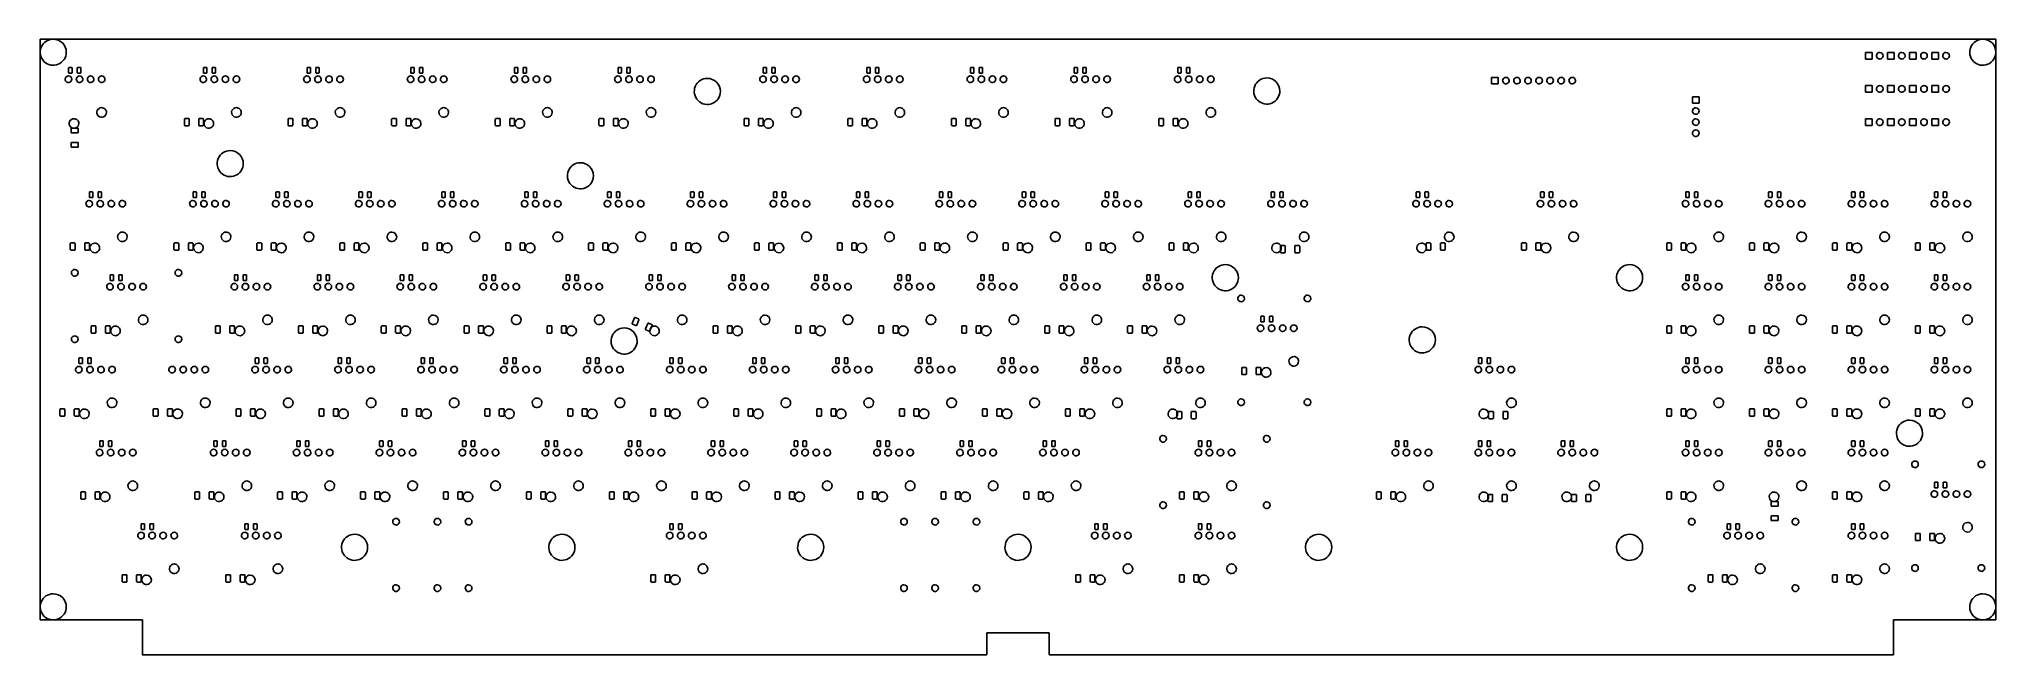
# Model space of a CAD drawing. Extents: x 0 to 449, y -141 to 0.
import ezdxf

# ---------------------------------------------------------------- set-up
doc = ezdxf.new("R2010")
doc.units = 0
doc.layers.get('0').update_dxf_attribs({"linetype": 'CONTINUOUS'})

msp = doc.modelspace()

# ---------------------------------------------------------------- linework, layer by layer
at = {"color": 7}
for p, q in [((0.024995, -133.374466), (0.024995, -0.024469)), ((0.024995, -0.024469), (449.28762, -0.024469)), ((3.024994, -0.024469), (3.024994, -0.024469)), ((419.31562, -4.596468), (419.31562, -3.07247)), ((419.31562, -3.07247), (420.83962, -3.07247)), ((420.83962, -3.07247), (420.83962, -4.596468)), ((422.617604, -3.072469), (422.617604, -3.072469)), ((424.39562, -4.596468), (424.39562, -3.07247)), ((424.39562, -3.07247), (425.91962, -3.07247)), ((425.91962, -3.07247), (425.91962, -4.596468)), ((427.697604, -3.072469), (427.697604, -3.072469)), ((429.47562, -4.596468), (429.47562, -3.07247)), ((429.47562, -3.07247), (430.99962, -3.07247)), ((430.99962, -3.07247), (430.99962, -4.596468)), ((432.777604, -3.072469), (432.777604, -3.072469)), ((434.55562, -4.596468), (434.55562, -3.07247)), ((434.55562, -3.07247), (436.07962, -3.07247)), ((436.07962, -3.07247), (436.07962, -4.596468)), ((437.857604, -3.072469), (437.857604, -3.072469)), ((446.28762, -0.024469), (446.28762, -0.024469)), ((449.28762, -0.024469), (449.28762, -133.374466)), ((6.533745, -8.48197), (6.533745, -8.48197)), ((6.562494, -6.618219), (6.570106, -6.579951)), ((6.562494, -7.718219), (6.562494, -6.618219)), ((6.570106, -7.756487), (6.562494, -7.718219)), ((6.570106, -6.579951), (6.591783, -6.547508)), ((6.591783, -7.78893), (6.570106, -7.756487)), ((6.591783, -6.547508), (6.624226, -6.525831)), ((6.624226, -7.810607), (6.591783, -7.78893)), ((6.624226, -6.525831), (6.662494, -6.518219)), ((6.662494, -7.818219), (6.624226, -7.810607)), ((6.662494, -6.518219), (7.262494, -6.518219)), ((7.262494, -7.818219), (6.662494, -7.818219)), ((7.262494, -6.518219), (7.300762, -6.525831)), ((7.300762, -7.810607), (7.262494, -7.818219)), ((7.300762, -6.525831), (7.333205, -6.547508)), ((7.333205, -7.78893), (7.300762, -7.810607)), ((7.333205, -6.547508), (7.354882, -6.579951)), ((7.354882, -7.756487), (7.333205, -7.78893)), ((7.354882, -6.579951), (7.362494, -6.618219)), ((7.362494, -7.718219), (7.354882, -7.756487)), ((7.362494, -6.618219), (7.362494, -7.718219)), ((8.562496, -6.618219), (8.570108, -6.579951)), ((8.562496, -7.718219), (8.562496, -6.618219)), ((8.570108, -7.756487), (8.562496, -7.718219)), ((8.570108, -6.579951), (8.591785, -6.547508)), ((8.591785, -7.78893), (8.570108, -7.756487)), ((8.591785, -6.547508), (8.624228, -6.525831)), ((8.624228, -7.810607), (8.591785, -7.78893)), ((8.624228, -6.525831), (8.662496, -6.518219)), ((8.662496, -7.818219), (8.624228, -7.810607)), ((8.662496, -6.518219), (9.262496, -6.518219)), ((9.262496, -7.818219), (8.662496, -7.818219)), ((9.073745, -8.48197), (9.073745, -8.48197)), ((9.262496, -6.518219), (9.300764, -6.525831)), ((9.300764, -7.810607), (9.262496, -7.818219)), ((9.300764, -6.525831), (9.333207, -6.547508)), ((9.333207, -7.78893), (9.300764, -7.810607)), ((9.333207, -6.547508), (9.354884, -6.579951)), ((9.354884, -7.756487), (9.333207, -7.78893)), ((9.354884, -6.579951), (9.362496, -6.618219)), ((9.362496, -7.718219), (9.354884, -7.756487)), ((9.362496, -6.618219), (9.362496, -7.718219)), ((11.613744, -8.48197), (11.613744, -8.48197)), ((14.153744, -8.48197), (14.153744, -8.48197)), ((37.489996, -8.48197), (37.489996, -8.48197)), ((37.518744, -6.618219), (37.526356, -6.579951)), ((37.518744, -7.718219), (37.518744, -6.618219)), ((37.526356, -7.756487), (37.518744, -7.718219)), ((37.526356, -6.579951), (37.548033, -6.547508)), ((37.548033, -7.78893), (37.526356, -7.756487)), ((37.548033, -6.547508), (37.580476, -6.525831)), ((37.580476, -7.810607), (37.548033, -7.78893)), ((37.580476, -6.525831), (37.618744, -6.518219)), ((37.618744, -7.818219), (37.580476, -7.810607)), ((37.618744, -6.518219), (38.218744, -6.518219)), ((38.218744, -7.818219), (37.618744, -7.818219)), ((38.218744, -6.518219), (38.257012, -6.525831)), ((38.257012, -7.810607), (38.218744, -7.818219)), ((38.257012, -6.525831), (38.289455, -6.547508)), ((38.289455, -7.78893), (38.257012, -7.810607)), ((38.289455, -6.547508), (38.311132, -6.579951)), ((38.311132, -7.756487), (38.289455, -7.78893)), ((38.311132, -6.579951), (38.318744, -6.618219)), ((38.318744, -7.718219), (38.311132, -7.756487)), ((38.318744, -6.618219), (38.318744, -7.718219)), ((39.518746, -6.618219), (39.526358, -6.579951)), ((39.518746, -7.718219), (39.518746, -6.618219)), ((39.526358, -7.756487), (39.518746, -7.718219)), ((39.526358, -6.579951), (39.548035, -6.547508)), ((39.548035, -7.78893), (39.526358, -7.756487)), ((39.548035, -6.547508), (39.580478, -6.525831)), ((39.580478, -7.810607), (39.548035, -7.78893)), ((39.580478, -6.525831), (39.618746, -6.518219)), ((39.618746, -7.818219), (39.580478, -7.810607)), ((39.618746, -6.518219), (40.218746, -6.518219)), ((40.218746, -7.818219), (39.618746, -7.818219)), ((40.029996, -8.48197), (40.029996, -8.48197)), ((40.218746, -6.518219), (40.257014, -6.525831)), ((40.257014, -7.810607), (40.218746, -7.818219)), ((40.257014, -6.525831), (40.289457, -6.547508)), ((40.289457, -7.78893), (40.257014, -7.810607)), ((40.289457, -6.547508), (40.311134, -6.579951)), ((40.311134, -7.756487), (40.289457, -7.78893)), ((40.311134, -6.579951), (40.318746, -6.618219)), ((40.318746, -7.718219), (40.311134, -7.756487)), ((40.318746, -6.618219), (40.318746, -7.718219)), ((42.569996, -8.48197), (42.569996, -8.48197)), ((45.109996, -8.48197), (45.109996, -8.48197)), ((61.302496, -8.48197), (61.302496, -8.48197)), ((61.331245, -6.618219), (61.338857, -6.579951)), ((61.331245, -7.718219), (61.331245, -6.618219)), ((61.338857, -7.756487), (61.331245, -7.718219)), ((61.338857, -6.579951), (61.360534, -6.547508)), ((61.360534, -7.78893), (61.338857, -7.756487)), ((61.360534, -6.547508), (61.392977, -6.525831)), ((61.392977, -7.810607), (61.360534, -7.78893)), ((61.392977, -6.525831), (61.431245, -6.518219)), ((61.431245, -7.818219), (61.392977, -7.810607)), ((61.431245, -6.518219), (62.031245, -6.518219)), ((62.031245, -7.818219), (61.431245, -7.818219)), ((62.031245, -6.518219), (62.069513, -6.525831)), ((62.069513, -7.810607), (62.031245, -7.818219)), ((62.069513, -6.525831), (62.101956, -6.547508)), ((62.101956, -7.78893), (62.069513, -7.810607)), ((62.101956, -6.547508), (62.123633, -6.579951)), ((62.123633, -7.756487), (62.101956, -7.78893)), ((62.123633, -6.579951), (62.131245, -6.618219)), ((62.131245, -7.718219), (62.123633, -7.756487)), ((62.131245, -6.618219), (62.131245, -7.718219)), ((63.331245, -6.618219), (63.338857, -6.579951)), ((63.331245, -7.718219), (63.331245, -6.618219)), ((63.338857, -7.756487), (63.331245, -7.718219)), ((63.338857, -6.579951), (63.360534, -6.547508)), ((63.360534, -7.78893), (63.338857, -7.756487)), ((63.360534, -6.547508), (63.392977, -6.525831)), ((63.392977, -7.810607), (63.360534, -7.78893)), ((63.392977, -6.525831), (63.431245, -6.518219)), ((63.431245, -7.818219), (63.392977, -7.810607)), ((63.431245, -6.518219), (64.031245, -6.518219)), ((64.031245, -7.818219), (63.431245, -7.818219)), ((63.842492, -8.48197), (63.842492, -8.48197)), ((64.031245, -6.518219), (64.069513, -6.525831)), ((64.069513, -7.810607), (64.031245, -7.818219)), ((64.069513, -6.525831), (64.101956, -6.547508)), ((64.101956, -7.78893), (64.069513, -7.810607)), ((64.101956, -6.547508), (64.123633, -6.579951)), ((64.123633, -7.756487), (64.101956, -7.78893)), ((64.123633, -6.579951), (64.131245, -6.618219)), ((64.131245, -7.718219), (64.123633, -7.756487)), ((64.131245, -6.618219), (64.131245, -7.718219)), ((66.382492, -8.48197), (66.382492, -8.48197)), ((68.922492, -8.48197), (68.922492, -8.48197)), ((85.114996, -8.48197), (85.114996, -8.48197)), ((85.143744, -6.618219), (85.151356, -6.579951)), ((85.143744, -7.718219), (85.143744, -6.618219)), ((85.151356, -7.756487), (85.143744, -7.718219)), ((85.151356, -6.579951), (85.173033, -6.547508)), ((85.173033, -7.78893), (85.151356, -7.756487)), ((85.173033, -6.547508), (85.205476, -6.525831)), ((85.205476, -7.810607), (85.173033, -7.78893)), ((85.205476, -6.525831), (85.243744, -6.518219)), ((85.243744, -7.818219), (85.205476, -7.810607)), ((85.243744, -6.518219), (85.843744, -6.518219)), ((85.843744, -7.818219), (85.243744, -7.818219)), ((85.843744, -6.518219), (85.882012, -6.525831)), ((85.882012, -7.810607), (85.843744, -7.818219)), ((85.882012, -6.525831), (85.914455, -6.547508)), ((85.914455, -7.78893), (85.882012, -7.810607)), ((85.914455, -6.547508), (85.936132, -6.579951)), ((85.936132, -7.756487), (85.914455, -7.78893)), ((85.936132, -6.579951), (85.943744, -6.618219)), ((85.943744, -7.718219), (85.936132, -7.756487)), ((85.943744, -6.618219), (85.943744, -7.718219)), ((87.143746, -6.618219), (87.151358, -6.579951)), ((87.143746, -7.718219), (87.143746, -6.618219)), ((87.151358, -7.756487), (87.143746, -7.718219)), ((87.151358, -6.579951), (87.173035, -6.547508)), ((87.173035, -7.78893), (87.151358, -7.756487)), ((87.173035, -6.547508), (87.205478, -6.525831)), ((87.205478, -7.810607), (87.173035, -7.78893)), ((87.205478, -6.525831), (87.243746, -6.518219)), ((87.243746, -7.818219), (87.205478, -7.810607)), ((87.243746, -6.518219), (87.843746, -6.518219)), ((87.843746, -7.818219), (87.243746, -7.818219)), ((87.654996, -8.48197), (87.654996, -8.48197)), ((87.843746, -6.518219), (87.882014, -6.525831)), ((87.882014, -7.810607), (87.843746, -7.818219)), ((87.882014, -6.525831), (87.914457, -6.547508)), ((87.914457, -7.78893), (87.882014, -7.810607)), ((87.914457, -6.547508), (87.936134, -6.579951)), ((87.936134, -7.756487), (87.914457, -7.78893)), ((87.936134, -6.579951), (87.943746, -6.618219)), ((87.943746, -7.718219), (87.936134, -7.756487)), ((87.943746, -6.618219), (87.943746, -7.718219)), ((90.194996, -8.48197), (90.194996, -8.48197)), ((92.734996, -8.48197), (92.734996, -8.48197)), ((108.927492, -8.48197), (108.927492, -8.48197)), ((108.95625, -6.618219), (108.96386, -6.579951)), ((108.95625, -7.718219), (108.95625, -6.618219)), ((108.96386, -7.756487), (108.95625, -7.718219)), ((108.96386, -6.579951), (108.98553, -6.547508)), ((108.98553, -7.78893), (108.96386, -7.756487)), ((108.98553, -6.547508), (109.01798, -6.525831)), ((109.01798, -7.810607), (108.98553, -7.78893)), ((109.01798, -6.525831), (109.05625, -6.518219)), ((109.05625, -7.818219), (109.01798, -7.810607)), ((109.05625, -6.518219), (109.65625, -6.518219)), ((109.65625, -7.818219), (109.05625, -7.818219)), ((109.65625, -6.518219), (109.69451, -6.525831)), ((109.69451, -7.810607), (109.65625, -7.818219)), ((109.69451, -6.525831), (109.72696, -6.547508)), ((109.72696, -7.78893), (109.69451, -7.810607)), ((109.72696, -6.547508), (109.74863, -6.579951)), ((109.74863, -7.756487), (109.72696, -7.78893)), ((109.74863, -6.579951), (109.75625, -6.618219)), ((109.75625, -7.718219), (109.74863, -7.756487)), ((109.75625, -6.618219), (109.75625, -7.718219)), ((110.95625, -6.618219), (110.96386, -6.579951)), ((110.95625, -7.718219), (110.95625, -6.618219)), ((110.96386, -7.756487), (110.95625, -7.718219)), ((110.96386, -6.579951), (110.98553, -6.547508)), ((110.98553, -7.78893), (110.96386, -7.756487)), ((110.98553, -6.547508), (111.01798, -6.525831)), ((111.01798, -7.810607), (110.98553, -7.78893)), ((111.01798, -6.525831), (111.05625, -6.518219)), ((111.05625, -7.818219), (111.01798, -7.810607)), ((111.05625, -6.518219), (111.65625, -6.518219)), ((111.65625, -7.818219), (111.05625, -7.818219)), ((111.467492, -8.48197), (111.467492, -8.48197)), ((111.65625, -6.518219), (111.69451, -6.525831)), ((111.69451, -7.810607), (111.65625, -7.818219)), ((111.69451, -6.525831), (111.72696, -6.547508)), ((111.72696, -7.78893), (111.69451, -7.810607)), ((111.72696, -6.547508), (111.74863, -6.579951)), ((111.74863, -7.756487), (111.72696, -7.78893)), ((111.74863, -6.579951), (111.75625, -6.618219)), ((111.75625, -7.718219), (111.74863, -7.756487)), ((111.75625, -6.618219), (111.75625, -7.718219)), ((114.007492, -8.48197), (114.007492, -8.48197)), ((116.547492, -8.48197), (116.547492, -8.48197)), ((132.739988, -8.48197), (132.739988, -8.48197)), ((132.76874, -6.618219), (132.77636, -6.579951)), ((132.76874, -7.718219), (132.76874, -6.618219)), ((132.77636, -7.756487), (132.76874, -7.718219)), ((132.77636, -6.579951), (132.79803, -6.547508)), ((132.79803, -7.78893), (132.77636, -7.756487)), ((132.79803, -6.547508), (132.83048, -6.525831)), ((132.83048, -7.810607), (132.79803, -7.78893)), ((132.83048, -6.525831), (132.86874, -6.518219)), ((132.86874, -7.818219), (132.83048, -7.810607)), ((132.86874, -6.518219), (133.46874, -6.518219)), ((133.46874, -7.818219), (132.86874, -7.818219)), ((133.46874, -6.518219), (133.50701, -6.525831)), ((133.50701, -7.810607), (133.46874, -7.818219)), ((133.50701, -6.525831), (133.53946, -6.547508)), ((133.53946, -7.78893), (133.50701, -7.810607)), ((133.53946, -6.547508), (133.56113, -6.579951)), ((133.56113, -7.756487), (133.53946, -7.78893)), ((133.56113, -6.579951), (133.56874, -6.618219)), ((133.56874, -7.718219), (133.56113, -7.756487)), ((133.56874, -6.618219), (133.56874, -7.718219)), ((134.76875, -6.618219), (134.77636, -6.579951)), ((134.76875, -7.718219), (134.76875, -6.618219)), ((134.77636, -7.756487), (134.76875, -7.718219)), ((134.77636, -6.579951), (134.79804, -6.547508)), ((134.79804, -7.78893), (134.77636, -7.756487)), ((134.79804, -6.547508), (134.83048, -6.525831)), ((134.83048, -7.810607), (134.79804, -7.78893)), ((134.83048, -6.525831), (134.86875, -6.518219)), ((134.86875, -7.818219), (134.83048, -7.810607)), ((134.86875, -6.518219), (135.46875, -6.518219)), ((135.46875, -7.818219), (134.86875, -7.818219)), ((135.279988, -8.48197), (135.279988, -8.48197)), ((135.46875, -6.518219), (135.50701, -6.525831)), ((135.50701, -7.810607), (135.46875, -7.818219)), ((135.50701, -6.525831), (135.53946, -6.547508)), ((135.53946, -7.78893), (135.50701, -7.810607)), ((135.53946, -6.547508), (135.56113, -6.579951)), ((135.56113, -7.756487), (135.53946, -7.78893)), ((135.56113, -6.579951), (135.56875, -6.618219)), ((135.56875, -7.718219), (135.56113, -7.756487)), ((135.56875, -6.618219), (135.56875, -7.718219)), ((137.819988, -8.48197), (137.819988, -8.48197)), ((140.359988, -8.48197), (140.359988, -8.48197)), ((166.077492, -8.48197), (166.077492, -8.48197)), ((166.10625, -6.618219), (166.11386, -6.579951)), ((166.10625, -7.718219), (166.10625, -6.618219)), ((166.11386, -7.756487), (166.10625, -7.718219)), ((166.11386, -6.579951), (166.13553, -6.547508)), ((166.13553, -7.78893), (166.11386, -7.756487)), ((166.13553, -6.547508), (166.16798, -6.525831)), ((166.16798, -7.810607), (166.13553, -7.78893)), ((166.16798, -6.525831), (166.20625, -6.518219)), ((166.20625, -7.818219), (166.16798, -7.810607)), ((166.20625, -6.518219), (166.80625, -6.518219)), ((166.80625, -7.818219), (166.20625, -7.818219)), ((166.80625, -6.518219), (166.84451, -6.525831)), ((166.84451, -7.810607), (166.80625, -7.818219)), ((166.84451, -6.525831), (166.87696, -6.547508)), ((166.87696, -7.78893), (166.84451, -7.810607)), ((166.87696, -6.547508), (166.89863, -6.579951)), ((166.89863, -7.756487), (166.87696, -7.78893)), ((166.89863, -6.579951), (166.90625, -6.618219)), ((166.90625, -7.718219), (166.89863, -7.756487)), ((166.90625, -6.618219), (166.90625, -7.718219)), ((168.10625, -6.618219), (168.11386, -6.579951)), ((168.10625, -7.718219), (168.10625, -6.618219)), ((168.11386, -7.756487), (168.10625, -7.718219)), ((168.11386, -6.579951), (168.13553, -6.547508)), ((168.13553, -7.78893), (168.11386, -7.756487)), ((168.13553, -6.547508), (168.16798, -6.525831)), ((168.16798, -7.810607), (168.13553, -7.78893)), ((168.16798, -6.525831), (168.20625, -6.518219)), ((168.20625, -7.818219), (168.16798, -7.810607)), ((168.20625, -6.518219), (168.80625, -6.518219)), ((168.80625, -7.818219), (168.20625, -7.818219)), ((168.617492, -8.48197), (168.617492, -8.48197)), ((168.80625, -6.518219), (168.84451, -6.525831)), ((168.84451, -7.810607), (168.80625, -7.818219)), ((168.84451, -6.525831), (168.87696, -6.547508)), ((168.87696, -7.78893), (168.84451, -7.810607)), ((168.87696, -6.547508), (168.89863, -6.579951)), ((168.89863, -7.756487), (168.87696, -7.78893)), ((168.89863, -6.579951), (168.90625, -6.618219)), ((168.90625, -7.718219), (168.89863, -7.756487)), ((168.90625, -6.618219), (168.90625, -7.718219)), ((171.157492, -8.48197), (171.157492, -8.48197)), ((173.697492, -8.48197), (173.697492, -8.48197)), ((189.889988, -8.48197), (189.889988, -8.48197)), ((189.91874, -6.618219), (189.92636, -6.579951)), ((189.91874, -7.718219), (189.91874, -6.618219)), ((189.92636, -7.756487), (189.91874, -7.718219)), ((189.92636, -6.579951), (189.94803, -6.547508)), ((189.94803, -7.78893), (189.92636, -7.756487)), ((189.94803, -6.547508), (189.98048, -6.525831)), ((189.98048, -7.810607), (189.94803, -7.78893)), ((189.98048, -6.525831), (190.01874, -6.518219)), ((190.01874, -7.818219), (189.98048, -7.810607)), ((190.01874, -6.518219), (190.61874, -6.518219)), ((190.61874, -7.818219), (190.01874, -7.818219)), ((190.61874, -6.518219), (190.65701, -6.525831)), ((190.65701, -7.810607), (190.61874, -7.818219)), ((190.65701, -6.525831), (190.68946, -6.547508)), ((190.68946, -7.78893), (190.65701, -7.810607)), ((190.68946, -6.547508), (190.71113, -6.579951)), ((190.71113, -7.756487), (190.68946, -7.78893)), ((190.71113, -6.579951), (190.71874, -6.618219)), ((190.71874, -7.718219), (190.71113, -7.756487)), ((190.71874, -6.618219), (190.71874, -7.718219)), ((191.91875, -6.618219), (191.92636, -6.579951)), ((191.91875, -7.718219), (191.91875, -6.618219)), ((191.92636, -7.756487), (191.91875, -7.718219)), ((191.92636, -6.579951), (191.94804, -6.547508)), ((191.94804, -7.78893), (191.92636, -7.756487)), ((191.94804, -6.547508), (191.98048, -6.525831)), ((191.98048, -7.810607), (191.94804, -7.78893)), ((191.98048, -6.525831), (192.01875, -6.518219)), ((192.01875, -7.818219), (191.98048, -7.810607)), ((192.01875, -6.518219), (192.61875, -6.518219)), ((192.61875, -7.818219), (192.01875, -7.818219)), ((192.429988, -8.48197), (192.429988, -8.48197)), ((192.61875, -6.518219), (192.65701, -6.525831)), ((192.65701, -7.810607), (192.61875, -7.818219)), ((192.65701, -6.525831), (192.68946, -6.547508)), ((192.68946, -7.78893), (192.65701, -7.810607)), ((192.68946, -6.547508), (192.71113, -6.579951)), ((192.71113, -7.756487), (192.68946, -7.78893)), ((192.71113, -6.579951), (192.71875, -6.618219)), ((192.71875, -7.718219), (192.71113, -7.756487)), ((192.71875, -6.618219), (192.71875, -7.718219)), ((194.969988, -8.48197), (194.969988, -8.48197)), ((197.509988, -8.48197), (197.509988, -8.48197)), ((213.7025, -8.48197), (213.7025, -8.48197)), ((213.73125, -6.618219), (213.73886, -6.579951)), ((213.73125, -7.718219), (213.73125, -6.618219)), ((213.73886, -7.756487), (213.73125, -7.718219)), ((213.73886, -6.579951), (213.76053, -6.547508)), ((213.76053, -7.78893), (213.73886, -7.756487)), ((213.76053, -6.547508), (213.79298, -6.525831)), ((213.79298, -7.810607), (213.76053, -7.78893)), ((213.79298, -6.525831), (213.83125, -6.518219)), ((213.83125, -7.818219), (213.79298, -7.810607)), ((213.83125, -6.518219), (214.43125, -6.518219)), ((214.43125, -7.818219), (213.83125, -7.818219)), ((214.43125, -6.518219), (214.46951, -6.525831)), ((214.46951, -7.810607), (214.43125, -7.818219)), ((214.46951, -6.525831), (214.50196, -6.547508)), ((214.50196, -7.78893), (214.46951, -7.810607)), ((214.50196, -6.547508), (214.52363, -6.579951)), ((214.52363, -7.756487), (214.50196, -7.78893)), ((214.52363, -6.579951), (214.53125, -6.618219)), ((214.53125, -7.718219), (214.52363, -7.756487)), ((214.53125, -6.618219), (214.53125, -7.718219)), ((215.73125, -6.618219), (215.73886, -6.579951)), ((215.73125, -7.718219), (215.73125, -6.618219)), ((215.73886, -7.756487), (215.73125, -7.718219)), ((215.73886, -6.579951), (215.76053, -6.547508)), ((215.76053, -7.78893), (215.73886, -7.756487)), ((215.76053, -6.547508), (215.79298, -6.525831)), ((215.79298, -7.810607), (215.76053, -7.78893)), ((215.79298, -6.525831), (215.83125, -6.518219)), ((215.83125, -7.818219), (215.79298, -7.810607)), ((215.83125, -6.518219), (216.43125, -6.518219)), ((216.43125, -7.818219), (215.83125, -7.818219)), ((216.2425, -8.48197), (216.2425, -8.48197)), ((216.43125, -6.518219), (216.46951, -6.525831)), ((216.46951, -7.810607), (216.43125, -7.818219)), ((216.46951, -6.525831), (216.50196, -6.547508)), ((216.50196, -7.78893), (216.46951, -7.810607)), ((216.50196, -6.547508), (216.52363, -6.579951)), ((216.52363, -7.756487), (216.50196, -7.78893)), ((216.52363, -6.579951), (216.53125, -6.618219)), ((216.53125, -7.718219), (216.52363, -7.756487)), ((216.53125, -6.618219), (216.53125, -7.718219)), ((218.7825, -8.48197), (218.7825, -8.48197)), ((221.3225, -8.48197), (221.3225, -8.48197)), ((237.514996, -8.48197), (237.514996, -8.48197)), ((237.54374, -6.618219), (237.55136, -6.579951)), ((237.54374, -7.718219), (237.54374, -6.618219)), ((237.55136, -7.756487), (237.54374, -7.718219)), ((237.55136, -6.579951), (237.57303, -6.547508)), ((237.57303, -7.78893), (237.55136, -7.756487)), ((237.57303, -6.547508), (237.60548, -6.525831)), ((237.60548, -7.810607), (237.57303, -7.78893)), ((237.60548, -6.525831), (237.64374, -6.518219)), ((237.64374, -7.818219), (237.60548, -7.810607)), ((237.64374, -6.518219), (238.24374, -6.518219)), ((238.24374, -7.818219), (237.64374, -7.818219)), ((238.24374, -6.518219), (238.28201, -6.525831)), ((238.28201, -7.810607), (238.24374, -7.818219)), ((238.28201, -6.525831), (238.31446, -6.547508)), ((238.31446, -7.78893), (238.28201, -7.810607)), ((238.31446, -6.547508), (238.33613, -6.579951)), ((238.33613, -7.756487), (238.31446, -7.78893)), ((238.33613, -6.579951), (238.34374, -6.618219)), ((238.34374, -7.718219), (238.33613, -7.756487)), ((238.34374, -6.618219), (238.34374, -7.718219)), ((239.54375, -6.618219), (239.55136, -6.579951)), ((239.54375, -7.718219), (239.54375, -6.618219)), ((239.55136, -7.756487), (239.54375, -7.718219)), ((239.55136, -6.579951), (239.57304, -6.547508)), ((239.57304, -7.78893), (239.55136, -7.756487)), ((239.57304, -6.547508), (239.60548, -6.525831)), ((239.60548, -7.810607), (239.57304, -7.78893)), ((239.60548, -6.525831), (239.64375, -6.518219)), ((239.64375, -7.818219), (239.60548, -7.810607)), ((239.64375, -6.518219), (240.24375, -6.518219)), ((240.24375, -7.818219), (239.64375, -7.818219)), ((240.054996, -8.48197), (240.054996, -8.48197)), ((240.24375, -6.518219), (240.28201, -6.525831)), ((240.28201, -7.810607), (240.24375, -7.818219)), ((240.28201, -6.525831), (240.31446, -6.547508)), ((240.31446, -7.78893), (240.28201, -7.810607)), ((240.31446, -6.547508), (240.33613, -6.579951)), ((240.33613, -7.756487), (240.31446, -7.78893)), ((240.33613, -6.579951), (240.34375, -6.618219)), ((240.34375, -7.718219), (240.33613, -7.756487)), ((240.34375, -6.618219), (240.34375, -7.718219)), ((242.594996, -8.48197), (242.594996, -8.48197)), ((245.134996, -8.48197), (245.134996, -8.48197)), ((261.327492, -8.48197), (261.327492, -8.48197)), ((261.35625, -6.618219), (261.36386, -6.579951)), ((261.35625, -7.718219), (261.35625, -6.618219)), ((261.36386, -7.756487), (261.35625, -7.718219)), ((261.36386, -6.579951), (261.38553, -6.547508)), ((261.38553, -7.78893), (261.36386, -7.756487)), ((261.38553, -6.547508), (261.41798, -6.525831)), ((261.41798, -7.810607), (261.38553, -7.78893)), ((261.41798, -6.525831), (261.45625, -6.518219)), ((261.45625, -7.818219), (261.41798, -7.810607)), ((261.45625, -6.518219), (262.05625, -6.518219)), ((262.05625, -7.818219), (261.45625, -7.818219)), ((262.05625, -6.518219), (262.09451, -6.525831)), ((262.09451, -7.810607), (262.05625, -7.818219)), ((262.09451, -6.525831), (262.12696, -6.547508)), ((262.12696, -7.78893), (262.09451, -7.810607)), ((262.12696, -6.547508), (262.14863, -6.579951)), ((262.14863, -7.756487), (262.12696, -7.78893)), ((262.14863, -6.579951), (262.15625, -6.618219)), ((262.15625, -7.718219), (262.14863, -7.756487)), ((262.15625, -6.618219), (262.15625, -7.718219)), ((263.35625, -6.618219), (263.36386, -6.579951)), ((263.35625, -7.718219), (263.35625, -6.618219)), ((263.36386, -7.756487), (263.35625, -7.718219)), ((263.36386, -6.579951), (263.38553, -6.547508)), ((263.38553, -7.78893), (263.36386, -7.756487)), ((263.38553, -6.547508), (263.41798, -6.525831)), ((263.41798, -7.810607), (263.38553, -7.78893)), ((263.41798, -6.525831), (263.45625, -6.518219)), ((263.45625, -7.818219), (263.41798, -7.810607)), ((263.45625, -6.518219), (264.05625, -6.518219)), ((264.05625, -7.818219), (263.45625, -7.818219)), ((263.867492, -8.48197), (263.867492, -8.48197)), ((264.05625, -6.518219), (264.09451, -6.525831)), ((264.09451, -7.810607), (264.05625, -7.818219)), ((264.09451, -6.525831), (264.12696, -6.547508)), ((264.12696, -7.78893), (264.09451, -7.810607)), ((264.12696, -6.547508), (264.14863, -6.579951)), ((264.14863, -7.756487), (264.12696, -7.78893)), ((264.14863, -6.579951), (264.15625, -6.618219)), ((264.15625, -7.718219), (264.14863, -7.756487)), ((264.15625, -6.618219), (264.15625, -7.718219)), ((266.407492, -8.48197), (266.407492, -8.48197)), ((268.947492, -8.48197), (268.947492, -8.48197)), ((281.806244, -8.930718), (281.806244, -8.930718)), ((333.44375, -10.299468), (333.44375, -8.79947)), ((333.44375, -8.79947), (334.94374, -8.79947)), ((334.94374, -8.79947), (334.94374, -10.299468)), ((336.733732, -8.79947), (336.733732, -8.79947)), ((339.273732, -8.79947), (339.273732, -8.79947)), ((341.813732, -8.79947), (341.813732, -8.79947)), ((344.353732, -8.79947), (344.353732, -8.79947)), ((346.893732, -8.79947), (346.893732, -8.79947)), ((349.433732, -8.79947), (349.433732, -8.79947)), ((351.973732, -8.79947), (351.973732, -8.79947)), ((420.83962, -4.596468), (419.31562, -4.596468)), ((425.91962, -4.596468), (424.39562, -4.596468)), ((430.99962, -4.596468), (429.47562, -4.596468)), ((436.07962, -4.596468), (434.55562, -4.596468)), ((153.28762, -9.02447), (153.28762, -9.02447)), ((334.94374, -10.299468), (333.44375, -10.299468)), ((379.60825, -13.24447), (381.10824, -13.24447)), ((379.60825, -14.744468), (379.60825, -13.24447)), ((381.10824, -13.24447), (381.10824, -14.744468)), ((419.31562, -12.216468), (419.31562, -10.69247)), ((419.31562, -10.69247), (420.83962, -10.69247)), ((420.83962, -12.216468), (419.31562, -12.216468)), ((420.83962, -10.69247), (420.83962, -12.216468)), ((422.617604, -10.69247), (422.617604, -10.69247)), ((424.39562, -12.216468), (424.39562, -10.69247)), ((424.39562, -10.69247), (425.91962, -10.69247)), ((425.91962, -12.216468), (424.39562, -12.216468)), ((425.91962, -10.69247), (425.91962, -12.216468)), ((427.697604, -10.69247), (427.697604, -10.69247)), ((429.47562, -12.216468), (429.47562, -10.69247)), ((429.47562, -10.69247), (430.99962, -10.69247)), ((430.99962, -12.216468), (429.47562, -12.216468)), ((430.99962, -10.69247), (430.99962, -12.216468)), ((432.777604, -10.69247), (432.777604, -10.69247)), ((434.55562, -12.216468), (434.55562, -10.69247)), ((434.55562, -10.69247), (436.07962, -10.69247)), ((436.07962, -12.216468), (434.55562, -12.216468)), ((436.07962, -10.69247), (436.07962, -12.216468)), ((437.857604, -10.69247), (437.857604, -10.69247)), ((14.153744, -15.75197), (14.153744, -15.75197)), ((45.109996, -15.75197), (45.109996, -15.75197)), ((68.922492, -15.75197), (68.922492, -15.75197)), ((92.734996, -15.75197), (92.734996, -15.75197)), ((116.547492, -15.75197), (116.547492, -15.75197)), ((140.359988, -15.75197), (140.359988, -15.75197)), ((173.697492, -15.75197), (173.697492, -15.75197)), ((197.509988, -15.75197), (197.509988, -15.75197)), ((221.3225, -15.75197), (221.3225, -15.75197)), ((245.134996, -15.75197), (245.134996, -15.75197)), ((268.947492, -15.75197), (268.947492, -15.75197)), ((381.10824, -14.744468), (379.60825, -14.744468)), ((380.358244, -15.78447), (380.358244, -15.78447)), ((7.137495, -20.583845), (7.147962, -20.531226)), ((7.137495, -21.408845), (7.137495, -20.583845)), ((7.147962, -21.461464), (7.137495, -21.408845)), ((7.147962, -20.531226), (7.177768, -20.486618)), ((7.177768, -21.506072), (7.147962, -21.461464)), ((7.177768, -20.486618), (7.222376, -20.456812)), ((7.222376, -21.535878), (7.177768, -21.506072)), ((7.222376, -20.456812), (7.274995, -20.446345)), ((7.274995, -21.546345), (7.222376, -21.535878)), ((7.274995, -20.446345), (8.649995, -20.446345)), ((8.649995, -21.546345), (7.274995, -21.546345)), ((7.803745, -18.29197), (7.803745, -18.29197)), ((8.649995, -20.446345), (8.702614, -20.456812)), ((8.702614, -21.535878), (8.649995, -21.546345)), ((8.702614, -20.456812), (8.747222, -20.486618)), ((8.747222, -21.506072), (8.702614, -21.535878)), ((8.747222, -20.486618), (8.777028, -20.531226)), ((8.777028, -21.461464), (8.747222, -21.506072)), ((8.777028, -20.531226), (8.787495, -20.583845)), ((8.787495, -21.408845), (8.777028, -21.461464)), ((8.787495, -20.583845), (8.787495, -21.408845)), ((33.146871, -18.386969), (33.157338, -18.33435)), ((33.146871, -19.761969), (33.146871, -18.386969)), ((33.157338, -19.814588), (33.146871, -19.761969)), ((33.157338, -18.33435), (33.187144, -18.289742)), ((33.187144, -19.859196), (33.157338, -19.814588)), ((33.187144, -18.289742), (33.231752, -18.259936)), ((33.231752, -19.889002), (33.187144, -19.859196)), ((33.231752, -18.259936), (33.284371, -18.249469)), ((33.284371, -19.899469), (33.231752, -19.889002)), ((33.284371, -18.249469), (34.109371, -18.249469)), ((34.109371, -19.899469), (33.284371, -19.899469)), ((34.109371, -18.249469), (34.16199, -18.259936)), ((34.16199, -19.889002), (34.109371, -19.899469)), ((34.16199, -18.259936), (34.206598, -18.289742)), ((34.206598, -19.859196), (34.16199, -19.889002)), ((34.206598, -18.289742), (34.236404, -18.33435)), ((34.236404, -19.814588), (34.206598, -19.859196)), ((34.236404, -18.33435), (34.246871, -18.386969)), ((34.246871, -19.761969), (34.236404, -19.814588)), ((34.246871, -18.386969), (34.246871, -19.761969)), ((36.446869, -18.386969), (36.457336, -18.33435)), ((36.446869, -19.761969), (36.446869, -18.386969)), ((36.457336, -19.814588), (36.446869, -19.761969)), ((36.457336, -18.33435), (36.487142, -18.289742)), ((36.487142, -19.859196), (36.457336, -19.814588)), ((36.487142, -18.289742), (36.53175, -18.259936)), ((36.53175, -19.889002), (36.487142, -19.859196)), ((36.53175, -18.259936), (36.584369, -18.249469)), ((36.584369, -19.899469), (36.53175, -19.889002)), ((36.584369, -18.249469), (37.409369, -18.249469)), ((37.409369, -19.899469), (36.584369, -19.899469)), ((37.409369, -18.249469), (37.461988, -18.259936)), ((37.461988, -19.889002), (37.409369, -19.899469)), ((37.461988, -18.259936), (37.506596, -18.289742)), ((37.506596, -19.859196), (37.461988, -19.889002)), ((37.506596, -18.289742), (37.536402, -18.33435)), ((37.536402, -19.814588), (37.506596, -19.859196)), ((37.536402, -18.33435), (37.546869, -18.386969)), ((37.546869, -19.761969), (37.536402, -19.814588)), ((37.546869, -18.386969), (37.546869, -19.761969)), ((38.759996, -18.29197), (38.759996, -18.29197)), ((56.959371, -18.386969), (56.969838, -18.33435)), ((56.959371, -19.761969), (56.959371, -18.386969)), ((56.969838, -19.814588), (56.959371, -19.761969)), ((56.969838, -18.33435), (56.999644, -18.289742)), ((56.999644, -19.859196), (56.969838, -19.814588)), ((56.999644, -18.289742), (57.044252, -18.259936)), ((57.044252, -19.889002), (56.999644, -19.859196)), ((57.044252, -18.259936), (57.096871, -18.249469)), ((57.096871, -19.899469), (57.044252, -19.889002)), ((57.096871, -18.249469), (57.921871, -18.249469)), ((57.921871, -19.899469), (57.096871, -19.899469)), ((57.921871, -18.249469), (57.97449, -18.259936)), ((57.97449, -19.889002), (57.921871, -19.899469)), ((57.97449, -18.259936), (58.019098, -18.289742)), ((58.019098, -19.859196), (57.97449, -19.889002)), ((58.019098, -18.289742), (58.048904, -18.33435)), ((58.048904, -19.814588), (58.019098, -19.859196)), ((58.048904, -18.33435), (58.059371, -18.386969)), ((58.059371, -19.761969), (58.048904, -19.814588)), ((58.059371, -18.386969), (58.059371, -19.761969)), ((60.259369, -18.386969), (60.269836, -18.33435)), ((60.259369, -19.761969), (60.259369, -18.386969)), ((60.269836, -19.814588), (60.259369, -19.761969)), ((60.269836, -18.33435), (60.299642, -18.289742)), ((60.299642, -19.859196), (60.269836, -19.814588)), ((60.299642, -18.289742), (60.34425, -18.259936)), ((60.34425, -19.889002), (60.299642, -19.859196)), ((60.34425, -18.259936), (60.396869, -18.249469)), ((60.396869, -19.899469), (60.34425, -19.889002)), ((60.396869, -18.249469), (61.221869, -18.249469)), ((61.221869, -19.899469), (60.396869, -19.899469)), ((61.221869, -18.249469), (61.274488, -18.259936)), ((61.274488, -19.889002), (61.221869, -19.899469)), ((61.274488, -18.259936), (61.319096, -18.289742)), ((61.319096, -19.859196), (61.274488, -19.889002)), ((61.319096, -18.289742), (61.348902, -18.33435)), ((61.348902, -19.814588), (61.319096, -19.859196)), ((61.348902, -18.33435), (61.359369, -18.386969)), ((61.359369, -19.761969), (61.348902, -19.814588)), ((61.359369, -18.386969), (61.359369, -19.761969)), ((62.572492, -18.29197), (62.572492, -18.29197)), ((80.771871, -18.386969), (80.782338, -18.33435)), ((80.771871, -19.761969), (80.771871, -18.386969)), ((80.782338, -19.814588), (80.771871, -19.761969)), ((80.782338, -18.33435), (80.812144, -18.289742)), ((80.812144, -19.859196), (80.782338, -19.814588)), ((80.812144, -18.289742), (80.856752, -18.259936)), ((80.856752, -19.889002), (80.812144, -19.859196)), ((80.856752, -18.259936), (80.909371, -18.249469)), ((80.909371, -19.899469), (80.856752, -19.889002)), ((80.909371, -18.249469), (81.734371, -18.249469)), ((81.734371, -19.899469), (80.909371, -19.899469)), ((81.734371, -18.249469), (81.78699, -18.259936)), ((81.78699, -19.889002), (81.734371, -19.899469)), ((81.78699, -18.259936), (81.831598, -18.289742)), ((81.831598, -19.859196), (81.78699, -19.889002)), ((81.831598, -18.289742), (81.861404, -18.33435)), ((81.861404, -19.814588), (81.831598, -19.859196)), ((81.861404, -18.33435), (81.871871, -18.386969)), ((81.871871, -19.761969), (81.861404, -19.814588)), ((81.871871, -18.386969), (81.871871, -19.761969)), ((84.071869, -18.386969), (84.082336, -18.33435)), ((84.071869, -19.761969), (84.071869, -18.386969)), ((84.082336, -19.814588), (84.071869, -19.761969)), ((84.082336, -18.33435), (84.112142, -18.289742)), ((84.112142, -19.859196), (84.082336, -19.814588)), ((84.112142, -18.289742), (84.15675, -18.259936)), ((84.15675, -19.889002), (84.112142, -19.859196)), ((84.15675, -18.259936), (84.209369, -18.249469)), ((84.209369, -19.899469), (84.15675, -19.889002)), ((84.209369, -18.249469), (85.034369, -18.249469)), ((85.034369, -19.899469), (84.209369, -19.899469)), ((85.034369, -18.249469), (85.086988, -18.259936)), ((85.086988, -19.889002), (85.034369, -19.899469)), ((85.086988, -18.259936), (85.131596, -18.289742)), ((85.131596, -19.859196), (85.086988, -19.889002)), ((85.131596, -18.289742), (85.161402, -18.33435)), ((85.161402, -19.814588), (85.131596, -19.859196)), ((85.161402, -18.33435), (85.171869, -18.386969)), ((85.171869, -19.761969), (85.161402, -19.814588)), ((85.171869, -18.386969), (85.171869, -19.761969)), ((86.384996, -18.29197), (86.384996, -18.29197)), ((104.58437, -18.386969), (104.59484, -18.33435)), ((104.58437, -19.761969), (104.58437, -18.386969)), ((104.59484, -19.814588), (104.58437, -19.761969)), ((104.59484, -18.33435), (104.62464, -18.289742)), ((104.62464, -19.859196), (104.59484, -19.814588)), ((104.62464, -18.289742), (104.66925, -18.259936)), ((104.66925, -19.889002), (104.62464, -19.859196)), ((104.66925, -18.259936), (104.72187, -18.249469)), ((104.72187, -19.899469), (104.66925, -19.889002)), ((104.72187, -18.249469), (105.54687, -18.249469)), ((105.54687, -19.899469), (104.72187, -19.899469)), ((105.54687, -18.249469), (105.59949, -18.259936)), ((105.59949, -19.889002), (105.54687, -19.899469)), ((105.59949, -18.259936), (105.6441, -18.289742)), ((105.6441, -19.859196), (105.59949, -19.889002)), ((105.6441, -18.289742), (105.6739, -18.33435)), ((105.6739, -19.814588), (105.6441, -19.859196)), ((105.6739, -18.33435), (105.68437, -18.386969)), ((105.68437, -19.761969), (105.6739, -19.814588)), ((105.68437, -18.386969), (105.68437, -19.761969)), ((107.88437, -18.386969), (107.89484, -18.33435)), ((107.88437, -19.761969), (107.88437, -18.386969)), ((107.89484, -19.814588), (107.88437, -19.761969)), ((107.89484, -18.33435), (107.92464, -18.289742)), ((107.92464, -19.859196), (107.89484, -19.814588)), ((107.92464, -18.289742), (107.96925, -18.259936)), ((107.96925, -19.889002), (107.92464, -19.859196)), ((107.96925, -18.259936), (108.02187, -18.249469)), ((108.02187, -19.899469), (107.96925, -19.889002)), ((108.02187, -18.249469), (108.84687, -18.249469)), ((108.84687, -19.899469), (108.02187, -19.899469)), ((108.84687, -18.249469), (108.89949, -18.259936)), ((108.89949, -19.889002), (108.84687, -19.899469)), ((108.89949, -18.259936), (108.9441, -18.289742)), ((108.9441, -19.859196), (108.89949, -19.889002)), ((108.9441, -18.289742), (108.9739, -18.33435)), ((108.9739, -19.814588), (108.9441, -19.859196)), ((108.9739, -18.33435), (108.98437, -18.386969)), ((108.98437, -19.761969), (108.9739, -19.814588)), ((108.98437, -18.386969), (108.98437, -19.761969)), ((110.197492, -18.29197), (110.197492, -18.29197)), ((128.39687, -18.386969), (128.40734, -18.33435)), ((128.39687, -19.761969), (128.39687, -18.386969)), ((128.40734, -19.814588), (128.39687, -19.761969)), ((128.40734, -18.33435), (128.43714, -18.289742)), ((128.43714, -19.859196), (128.40734, -19.814588)), ((128.43714, -18.289742), (128.48175, -18.259936)), ((128.48175, -19.889002), (128.43714, -19.859196)), ((128.48175, -18.259936), (128.53437, -18.249469)), ((128.53437, -19.899469), (128.48175, -19.889002)), ((128.53437, -18.249469), (129.35937, -18.249469)), ((129.35937, -19.899469), (128.53437, -19.899469)), ((129.35937, -18.249469), (129.41199, -18.259936)), ((129.41199, -19.889002), (129.35937, -19.899469)), ((129.41199, -18.259936), (129.4566, -18.289742)), ((129.4566, -19.859196), (129.41199, -19.889002)), ((129.4566, -18.289742), (129.4864, -18.33435)), ((129.4864, -19.814588), (129.4566, -19.859196)), ((129.4864, -18.33435), (129.49687, -18.386969)), ((129.49687, -19.761969), (129.4864, -19.814588)), ((129.49687, -18.386969), (129.49687, -19.761969)), ((131.69687, -18.386969), (131.70734, -18.33435)), ((131.69687, -19.761969), (131.69687, -18.386969)), ((131.70734, -19.814588), (131.69687, -19.761969)), ((131.70734, -18.33435), (131.73714, -18.289742)), ((131.73714, -19.859196), (131.70734, -19.814588)), ((131.73714, -18.289742), (131.78175, -18.259936)), ((131.78175, -19.889002), (131.73714, -19.859196)), ((131.78175, -18.259936), (131.83437, -18.249469)), ((131.83437, -19.899469), (131.78175, -19.889002)), ((131.83437, -18.249469), (132.65937, -18.249469)), ((132.65937, -19.899469), (131.83437, -19.899469)), ((132.65937, -18.249469), (132.71199, -18.259936)), ((132.71199, -19.889002), (132.65937, -19.899469)), ((132.71199, -18.259936), (132.7566, -18.289742)), ((132.7566, -19.859196), (132.71199, -19.889002)), ((132.7566, -18.289742), (132.7864, -18.33435)), ((132.7864, -19.814588), (132.7566, -19.859196)), ((132.7864, -18.33435), (132.79687, -18.386969)), ((132.79687, -19.761969), (132.7864, -19.814588)), ((132.79687, -18.386969), (132.79687, -19.761969)), ((134.009988, -18.29197), (134.009988, -18.29197)), ((161.73437, -18.386969), (161.74484, -18.33435)), ((161.73437, -19.761969), (161.73437, -18.386969)), ((161.74484, -19.814588), (161.73437, -19.761969)), ((161.74484, -18.33435), (161.77464, -18.289742)), ((161.77464, -19.859196), (161.74484, -19.814588)), ((161.77464, -18.289742), (161.81925, -18.259936)), ((161.81925, -19.889002), (161.77464, -19.859196)), ((161.81925, -18.259936), (161.87187, -18.249469)), ((161.87187, -19.899469), (161.81925, -19.889002)), ((161.87187, -18.249469), (162.69687, -18.249469)), ((162.69687, -19.899469), (161.87187, -19.899469)), ((162.69687, -18.249469), (162.74949, -18.259936)), ((162.74949, -19.889002), (162.69687, -19.899469)), ((162.74949, -18.259936), (162.7941, -18.289742)), ((162.7941, -19.859196), (162.74949, -19.889002)), ((162.7941, -18.289742), (162.8239, -18.33435)), ((162.8239, -19.814588), (162.7941, -19.859196)), ((162.8239, -18.33435), (162.83437, -18.386969)), ((162.83437, -19.761969), (162.8239, -19.814588)), ((162.83437, -18.386969), (162.83437, -19.761969)), ((165.03437, -18.386969), (165.04484, -18.33435)), ((165.03437, -19.761969), (165.03437, -18.386969)), ((165.04484, -19.814588), (165.03437, -19.761969)), ((165.04484, -18.33435), (165.07464, -18.289742)), ((165.07464, -19.859196), (165.04484, -19.814588)), ((165.07464, -18.289742), (165.11925, -18.259936)), ((165.11925, -19.889002), (165.07464, -19.859196)), ((165.11925, -18.259936), (165.17187, -18.249469)), ((165.17187, -19.899469), (165.11925, -19.889002)), ((165.17187, -18.249469), (165.99687, -18.249469)), ((165.99687, -19.899469), (165.17187, -19.899469)), ((165.99687, -18.249469), (166.04949, -18.259936)), ((166.04949, -19.889002), (165.99687, -19.899469)), ((166.04949, -18.259936), (166.0941, -18.289742)), ((166.0941, -19.859196), (166.04949, -19.889002)), ((166.0941, -18.289742), (166.1239, -18.33435)), ((166.1239, -19.814588), (166.0941, -19.859196)), ((166.1239, -18.33435), (166.13437, -18.386969)), ((166.13437, -19.761969), (166.1239, -19.814588)), ((166.13437, -18.386969), (166.13437, -19.761969)), ((167.347492, -18.29197), (167.347492, -18.29197)), ((185.54687, -18.386969), (185.55734, -18.33435)), ((185.54687, -19.761969), (185.54687, -18.386969)), ((185.55734, -19.814588), (185.54687, -19.761969)), ((185.55734, -18.33435), (185.58714, -18.289742)), ((185.58714, -19.859196), (185.55734, -19.814588)), ((185.58714, -18.289742), (185.63175, -18.259936)), ((185.63175, -19.889002), (185.58714, -19.859196)), ((185.63175, -18.259936), (185.68437, -18.249469)), ((185.68437, -19.899469), (185.63175, -19.889002)), ((185.68437, -18.249469), (186.50937, -18.249469)), ((186.50937, -19.899469), (185.68437, -19.899469)), ((186.50937, -18.249469), (186.56199, -18.259936)), ((186.56199, -19.889002), (186.50937, -19.899469)), ((186.56199, -18.259936), (186.6066, -18.289742)), ((186.6066, -19.859196), (186.56199, -19.889002)), ((186.6066, -18.289742), (186.6364, -18.33435)), ((186.6364, -19.814588), (186.6066, -19.859196)), ((186.6364, -18.33435), (186.64687, -18.386969)), ((186.64687, -19.761969), (186.6364, -19.814588)), ((186.64687, -18.386969), (186.64687, -19.761969)), ((188.84687, -18.386969), (188.85734, -18.33435)), ((188.84687, -19.761969), (188.84687, -18.386969)), ((188.85734, -19.814588), (188.84687, -19.761969)), ((188.85734, -18.33435), (188.88714, -18.289742)), ((188.88714, -19.859196), (188.85734, -19.814588)), ((188.88714, -18.289742), (188.93175, -18.259936)), ((188.93175, -19.889002), (188.88714, -19.859196)), ((188.93175, -18.259936), (188.98437, -18.249469)), ((188.98437, -19.899469), (188.93175, -19.889002)), ((188.98437, -18.249469), (189.80937, -18.249469)), ((189.80937, -19.899469), (188.98437, -19.899469)), ((189.80937, -18.249469), (189.86199, -18.259936)), ((189.86199, -19.889002), (189.80937, -19.899469)), ((189.86199, -18.259936), (189.9066, -18.289742)), ((189.9066, -19.859196), (189.86199, -19.889002)), ((189.9066, -18.289742), (189.9364, -18.33435)), ((189.9364, -19.814588), (189.9066, -19.859196)), ((189.9364, -18.33435), (189.94687, -18.386969)), ((189.94687, -19.761969), (189.9364, -19.814588)), ((189.94687, -18.386969), (189.94687, -19.761969)), ((191.159988, -18.29197), (191.159988, -18.29197)), ((209.35937, -18.386969), (209.36984, -18.33435)), ((209.35937, -19.761969), (209.35937, -18.386969)), ((209.36984, -19.814588), (209.35937, -19.761969)), ((209.36984, -18.33435), (209.39964, -18.289742)), ((209.39964, -19.859196), (209.36984, -19.814588)), ((209.39964, -18.289742), (209.44425, -18.259936)), ((209.44425, -19.889002), (209.39964, -19.859196)), ((209.44425, -18.259936), (209.49687, -18.249469)), ((209.49687, -19.899469), (209.44425, -19.889002)), ((209.49687, -18.249469), (210.32187, -18.249469)), ((210.32187, -19.899469), (209.49687, -19.899469)), ((210.32187, -18.249469), (210.37449, -18.259936)), ((210.37449, -19.889002), (210.32187, -19.899469)), ((210.37449, -18.259936), (210.4191, -18.289742)), ((210.4191, -19.859196), (210.37449, -19.889002)), ((210.4191, -18.289742), (210.4489, -18.33435)), ((210.4489, -19.814588), (210.4191, -19.859196)), ((210.4489, -18.33435), (210.45937, -18.386969)), ((210.45937, -19.761969), (210.4489, -19.814588)), ((210.45937, -18.386969), (210.45937, -19.761969)), ((212.65937, -18.386969), (212.66984, -18.33435)), ((212.65937, -19.761969), (212.65937, -18.386969)), ((212.66984, -19.814588), (212.65937, -19.761969)), ((212.66984, -18.33435), (212.69964, -18.289742)), ((212.69964, -19.859196), (212.66984, -19.814588)), ((212.69964, -18.289742), (212.74425, -18.259936)), ((212.74425, -19.889002), (212.69964, -19.859196)), ((212.74425, -18.259936), (212.79687, -18.249469)), ((212.79687, -19.899469), (212.74425, -19.889002)), ((212.79687, -18.249469), (213.62187, -18.249469)), ((213.62187, -19.899469), (212.79687, -19.899469)), ((213.62187, -18.249469), (213.67449, -18.259936)), ((213.67449, -19.889002), (213.62187, -19.899469)), ((213.67449, -18.259936), (213.7191, -18.289742)), ((213.7191, -19.859196), (213.67449, -19.889002)), ((213.7191, -18.289742), (213.7489, -18.33435)), ((213.7489, -19.814588), (213.7191, -19.859196)), ((213.7489, -18.33435), (213.75937, -18.386969)), ((213.75937, -19.761969), (213.7489, -19.814588)), ((213.75937, -18.386969), (213.75937, -19.761969)), ((214.9725, -18.29197), (214.9725, -18.29197)), ((233.17187, -18.386969), (233.18234, -18.33435)), ((233.17187, -19.761969), (233.17187, -18.386969)), ((233.18234, -19.814588), (233.17187, -19.761969)), ((233.18234, -18.33435), (233.21214, -18.289742)), ((233.21214, -19.859196), (233.18234, -19.814588)), ((233.21214, -18.289742), (233.25675, -18.259936)), ((233.25675, -19.889002), (233.21214, -19.859196)), ((233.25675, -18.259936), (233.30937, -18.249469)), ((233.30937, -19.899469), (233.25675, -19.889002)), ((233.30937, -18.249469), (234.13437, -18.249469)), ((234.13437, -19.899469), (233.30937, -19.899469)), ((234.13437, -18.249469), (234.18699, -18.259936)), ((234.18699, -19.889002), (234.13437, -19.899469)), ((234.18699, -18.259936), (234.2316, -18.289742)), ((234.2316, -19.859196), (234.18699, -19.889002)), ((234.2316, -18.289742), (234.2614, -18.33435)), ((234.2614, -19.814588), (234.2316, -19.859196)), ((234.2614, -18.33435), (234.27187, -18.386969)), ((234.27187, -19.761969), (234.2614, -19.814588)), ((234.27187, -18.386969), (234.27187, -19.761969)), ((236.47187, -18.386969), (236.48234, -18.33435)), ((236.47187, -19.761969), (236.47187, -18.386969)), ((236.48234, -19.814588), (236.47187, -19.761969)), ((236.48234, -18.33435), (236.51214, -18.289742)), ((236.51214, -19.859196), (236.48234, -19.814588)), ((236.51214, -18.289742), (236.55675, -18.259936)), ((236.55675, -19.889002), (236.51214, -19.859196)), ((236.55675, -18.259936), (236.60937, -18.249469)), ((236.60937, -19.899469), (236.55675, -19.889002)), ((236.60937, -18.249469), (237.43437, -18.249469)), ((237.43437, -19.899469), (236.60937, -19.899469)), ((237.43437, -18.249469), (237.48699, -18.259936)), ((237.48699, -19.889002), (237.43437, -19.899469)), ((237.48699, -18.259936), (237.5316, -18.289742)), ((237.5316, -19.859196), (237.48699, -19.889002)), ((237.5316, -18.289742), (237.5614, -18.33435)), ((237.5614, -19.814588), (237.5316, -19.859196)), ((237.5614, -18.33435), (237.57187, -18.386969)), ((237.57187, -19.761969), (237.5614, -19.814588)), ((237.57187, -18.386969), (237.57187, -19.761969)), ((238.784996, -18.29197), (238.784996, -18.29197)), ((256.98437, -18.386969), (256.99484, -18.33435)), ((256.98437, -19.761969), (256.98437, -18.386969)), ((256.99484, -19.814588), (256.98437, -19.761969)), ((256.99484, -18.33435), (257.02464, -18.289742)), ((257.02464, -19.859196), (256.99484, -19.814588)), ((257.02464, -18.289742), (257.06925, -18.259936)), ((257.06925, -19.889002), (257.02464, -19.859196)), ((257.06925, -18.259936), (257.12187, -18.249469)), ((257.12187, -19.899469), (257.06925, -19.889002)), ((257.12187, -18.249469), (257.94687, -18.249469)), ((257.94687, -19.899469), (257.12187, -19.899469)), ((257.94687, -18.249469), (257.99949, -18.259936)), ((257.99949, -19.889002), (257.94687, -19.899469)), ((257.99949, -18.259936), (258.0441, -18.289742)), ((258.0441, -19.859196), (257.99949, -19.889002)), ((258.0441, -18.289742), (258.0739, -18.33435)), ((258.0739, -19.814588), (258.0441, -19.859196)), ((258.0739, -18.33435), (258.08437, -18.386969)), ((258.08437, -19.761969), (258.0739, -19.814588)), ((258.08437, -18.386969), (258.08437, -19.761969)), ((260.28437, -18.386969), (260.29484, -18.33435)), ((260.28437, -19.761969), (260.28437, -18.386969)), ((260.29484, -19.814588), (260.28437, -19.761969)), ((260.29484, -18.33435), (260.32464, -18.289742)), ((260.32464, -19.859196), (260.29484, -19.814588)), ((260.32464, -18.289742), (260.36925, -18.259936)), ((260.36925, -19.889002), (260.32464, -19.859196)), ((260.36925, -18.259936), (260.42187, -18.249469)), ((260.42187, -19.899469), (260.36925, -19.889002)), ((260.42187, -18.249469), (261.24687, -18.249469)), ((261.24687, -19.899469), (260.42187, -19.899469)), ((261.24687, -18.249469), (261.29949, -18.259936)), ((261.29949, -19.889002), (261.24687, -19.899469)), ((261.29949, -18.259936), (261.3441, -18.289742)), ((261.3441, -19.859196), (261.29949, -19.889002)), ((261.3441, -18.289742), (261.3739, -18.33435)), ((261.3739, -19.814588), (261.3441, -19.859196)), ((261.3739, -18.33435), (261.38437, -18.386969)), ((261.38437, -19.761969), (261.3739, -19.814588)), ((261.38437, -18.386969), (261.38437, -19.761969)), ((262.597492, -18.29197), (262.597492, -18.29197)), ((380.358244, -18.32447), (380.358244, -18.32447)), ((380.358244, -20.86447), (380.358244, -20.86447)), ((419.31562, -19.836468), (419.31562, -18.31247)), ((419.31562, -18.31247), (420.83962, -18.31247)), ((420.83962, -19.836468), (419.31562, -19.836468)), ((420.83962, -18.31247), (420.83962, -19.836468)), ((422.617604, -18.31247), (422.617604, -18.31247)), ((424.39562, -19.836468), (424.39562, -18.31247)), ((424.39562, -18.31247), (425.91962, -18.31247)), ((425.91962, -19.836468), (424.39562, -19.836468)), ((425.91962, -18.31247), (425.91962, -19.836468)), ((427.697604, -18.31247), (427.697604, -18.31247)), ((429.47562, -19.836468), (429.47562, -18.31247)), ((429.47562, -18.31247), (430.99962, -18.31247)), ((430.99962, -19.836468), (429.47562, -19.836468)), ((430.99962, -18.31247), (430.99962, -19.836468)), ((432.777604, -18.31247), (432.777604, -18.31247)), ((434.55562, -19.836468), (434.55562, -18.31247)), ((434.55562, -18.31247), (436.07962, -18.31247)), ((436.07962, -19.836468), (434.55562, -19.836468)), ((436.07962, -18.31247), (436.07962, -19.836468)), ((437.857604, -18.31247), (437.857604, -18.31247)), ((7.137495, -23.883843), (7.147962, -23.831224)), ((7.137495, -24.708843), (7.137495, -23.883843)), ((7.147962, -24.761462), (7.137495, -24.708843)), ((7.147962, -23.831224), (7.177768, -23.786616)), ((7.177768, -24.80607), (7.147962, -24.761462)), ((7.177768, -23.786616), (7.222376, -23.75681)), ((7.222376, -24.835876), (7.177768, -24.80607)), ((7.222376, -23.75681), (7.274995, -23.746343)), ((7.274995, -24.846343), (7.222376, -24.835876)), ((7.274995, -23.746343), (8.649995, -23.746343)), ((8.649995, -24.846343), (7.274995, -24.846343)), ((8.649995, -23.746343), (8.702614, -23.75681)), ((8.702614, -24.835876), (8.649995, -24.846343)), ((8.702614, -23.75681), (8.747222, -23.786616)), ((8.747222, -24.80607), (8.702614, -24.835876)), ((8.747222, -23.786616), (8.777028, -23.831224)), ((8.777028, -24.761462), (8.747222, -24.80607)), ((8.777028, -23.831224), (8.787495, -23.883843)), ((8.787495, -24.708843), (8.777028, -24.761462)), ((8.787495, -23.883843), (8.787495, -24.708843)), ((43.681244, -25.59947), (43.681244, -25.59947)), ((124.129396, -28.390294), (124.129396, -28.390294)), ((11.324994, -35.193219), (11.332606, -35.154951)), ((11.324994, -36.293219), (11.324994, -35.193219)), ((11.332606, -35.154951), (11.354283, -35.122508)), ((11.354283, -35.122508), (11.386726, -35.100831)), ((11.386726, -35.100831), (11.424994, -35.093219)), ((11.424994, -35.093219), (12.024994, -35.093219)), ((12.024994, -35.093219), (12.063262, -35.100831)), ((12.063262, -35.100831), (12.095705, -35.122508)), ((12.095705, -35.122508), (12.117382, -35.154951)), ((12.117382, -35.154951), (12.124994, -35.193219)), ((12.124994, -35.193219), (12.124994, -36.293219)), ((13.324996, -35.193219), (13.332608, -35.154951)), ((13.324996, -36.293219), (13.324996, -35.193219)), ((13.332608, -35.154951), (13.354285, -35.122508)), ((13.354285, -35.122508), (13.386728, -35.100831)), ((13.386728, -35.100831), (13.424996, -35.093219)), ((13.424996, -35.093219), (14.024996, -35.093219)), ((14.024996, -35.093219), (14.063264, -35.100831)), ((14.063264, -35.100831), (14.095707, -35.122508)), ((14.095707, -35.122508), (14.117384, -35.154951)), ((14.117384, -35.154951), (14.124996, -35.193219)), ((14.124996, -35.193219), (14.124996, -36.293219)), ((35.137494, -35.193219), (35.145106, -35.154951)), ((35.137494, -36.293219), (35.137494, -35.193219)), ((35.145106, -35.154951), (35.166783, -35.122508)), ((35.166783, -35.122508), (35.199226, -35.100831)), ((35.199226, -35.100831), (35.237494, -35.093219)), ((35.237494, -35.093219), (35.837494, -35.093219)), ((35.837494, -35.093219), (35.875762, -35.100831)), ((35.875762, -35.100831), (35.908205, -35.122508)), ((35.908205, -35.122508), (35.929882, -35.154951)), ((35.929882, -35.154951), (35.937494, -35.193219)), ((35.937494, -35.193219), (35.937494, -36.293219)), ((37.137496, -35.193219), (37.145108, -35.154951)), ((37.137496, -36.293219), (37.137496, -35.193219)), ((37.145108, -35.154951), (37.166785, -35.122508)), ((37.166785, -35.122508), (37.199228, -35.100831)), ((37.199228, -35.100831), (37.237496, -35.093219)), ((37.237496, -35.093219), (37.837496, -35.093219)), ((37.837496, -35.093219), (37.875764, -35.100831)), ((37.875764, -35.100831), (37.908207, -35.122508)), ((37.908207, -35.122508), (37.929884, -35.154951)), ((37.929884, -35.154951), (37.937496, -35.193219)), ((37.937496, -35.193219), (37.937496, -36.293219)), ((54.187494, -35.193219), (54.195106, -35.154951)), ((54.187494, -36.293219), (54.187494, -35.193219)), ((54.195106, -35.154951), (54.216783, -35.122508)), ((54.216783, -35.122508), (54.249226, -35.100831)), ((54.249226, -35.100831), (54.287494, -35.093219)), ((54.287494, -35.093219), (54.887494, -35.093219)), ((54.887494, -35.093219), (54.925762, -35.100831)), ((54.925762, -35.100831), (54.958205, -35.122508)), ((54.958205, -35.122508), (54.979882, -35.154951)), ((54.979882, -35.154951), (54.987494, -35.193219)), ((54.987494, -35.193219), (54.987494, -36.293219)), ((56.187496, -35.193219), (56.195108, -35.154951)), ((56.187496, -36.293219), (56.187496, -35.193219)), ((56.195108, -35.154951), (56.216785, -35.122508)), ((56.216785, -35.122508), (56.249228, -35.100831)), ((56.249228, -35.100831), (56.287496, -35.093219)), ((56.287496, -35.093219), (56.887496, -35.093219)), ((56.887496, -35.093219), (56.925764, -35.100831)), ((56.925764, -35.100831), (56.958207, -35.122508)), ((56.958207, -35.122508), (56.979884, -35.154951)), ((56.979884, -35.154951), (56.987496, -35.193219)), ((56.987496, -35.193219), (56.987496, -36.293219)), ((73.237494, -35.193219), (73.245106, -35.154951)), ((73.237494, -36.293219), (73.237494, -35.193219)), ((73.245106, -35.154951), (73.266783, -35.122508)), ((73.266783, -35.122508), (73.299226, -35.100831)), ((73.299226, -35.100831), (73.337494, -35.093219)), ((73.337494, -35.093219), (73.937494, -35.093219)), ((73.937494, -35.093219), (73.975762, -35.100831)), ((73.975762, -35.100831), (74.008205, -35.122508)), ((74.008205, -35.122508), (74.029882, -35.154951)), ((74.029882, -35.154951), (74.037494, -35.193219)), ((74.037494, -35.193219), (74.037494, -36.293219)), ((75.237496, -35.193219), (75.245108, -35.154951)), ((75.237496, -36.293219), (75.237496, -35.193219)), ((75.245108, -35.154951), (75.266785, -35.122508)), ((75.266785, -35.122508), (75.299228, -35.100831)), ((75.299228, -35.100831), (75.337496, -35.093219)), ((75.337496, -35.093219), (75.937496, -35.093219)), ((75.937496, -35.093219), (75.975764, -35.100831)), ((75.975764, -35.100831), (76.008207, -35.122508)), ((76.008207, -35.122508), (76.029884, -35.154951)), ((76.029884, -35.154951), (76.037496, -35.193219)), ((76.037496, -35.193219), (76.037496, -36.293219)), ((92.287494, -35.193219), (92.295106, -35.154951)), ((92.287494, -36.293219), (92.287494, -35.193219)), ((92.295106, -35.154951), (92.316783, -35.122508)), ((92.316783, -35.122508), (92.349226, -35.100831)), ((92.349226, -35.100831), (92.387494, -35.093219)), ((92.387494, -35.093219), (92.987494, -35.093219)), ((92.987494, -35.093219), (93.025762, -35.100831)), ((93.025762, -35.100831), (93.058205, -35.122508)), ((93.058205, -35.122508), (93.079882, -35.154951)), ((93.079882, -35.154951), (93.087494, -35.193219)), ((93.087494, -35.193219), (93.087494, -36.293219)), ((94.287496, -35.193219), (94.295108, -35.154951)), ((94.287496, -36.293219), (94.287496, -35.193219)), ((94.295108, -35.154951), (94.316785, -35.122508)), ((94.316785, -35.122508), (94.349228, -35.100831)), ((94.349228, -35.100831), (94.387496, -35.093219)), ((94.387496, -35.093219), (94.9875, -35.093219)), ((94.9875, -35.093219), (95.02576, -35.100831)), ((95.02576, -35.100831), (95.05821, -35.122508)), ((95.05821, -35.122508), (95.07988, -35.154951)), ((95.07988, -35.154951), (95.0875, -35.193219)), ((95.0875, -35.193219), (95.0875, -36.293219)), ((111.33749, -35.193219), (111.34511, -35.154951)), ((111.33749, -36.293219), (111.33749, -35.193219)), ((111.34511, -35.154951), (111.36678, -35.122508)), ((111.36678, -35.122508), (111.39923, -35.100831)), ((111.39923, -35.100831), (111.43749, -35.093219)), ((111.43749, -35.093219), (112.03749, -35.093219)), ((112.03749, -35.093219), (112.07576, -35.100831)), ((112.07576, -35.100831), (112.10821, -35.122508)), ((112.10821, -35.122508), (112.12988, -35.154951)), ((112.12988, -35.154951), (112.13749, -35.193219)), ((112.13749, -35.193219), (112.13749, -36.293219)), ((113.3375, -35.193219), (113.34511, -35.154951)), ((113.3375, -36.293219), (113.3375, -35.193219)), ((113.34511, -35.154951), (113.36679, -35.122508)), ((113.36679, -35.122508), (113.39923, -35.100831)), ((113.39923, -35.100831), (113.4375, -35.093219)), ((113.4375, -35.093219), (114.0375, -35.093219)), ((114.0375, -35.093219), (114.07576, -35.100831)), ((114.07576, -35.100831), (114.10821, -35.122508)), ((114.10821, -35.122508), (114.12988, -35.154951)), ((114.12988, -35.154951), (114.1375, -35.193219)), ((114.1375, -35.193219), (114.1375, -36.293219)), ((130.38749, -35.193219), (130.39511, -35.154951)), ((130.38749, -36.293219), (130.38749, -35.193219)), ((130.39511, -35.154951), (130.41678, -35.122508)), ((130.41678, -35.122508), (130.44923, -35.100831)), ((130.44923, -35.100831), (130.48749, -35.093219)), ((130.48749, -35.093219), (131.08749, -35.093219)), ((131.08749, -35.093219), (131.12576, -35.100831)), ((131.12576, -35.100831), (131.15821, -35.122508)), ((131.15821, -35.122508), (131.17988, -35.154951)), ((131.17988, -35.154951), (131.18749, -35.193219)), ((131.18749, -35.193219), (131.18749, -36.293219)), ((132.3875, -35.193219), (132.39511, -35.154951)), ((132.3875, -36.293219), (132.3875, -35.193219)), ((132.39511, -35.154951), (132.41679, -35.122508)), ((132.41679, -35.122508), (132.44923, -35.100831)), ((132.44923, -35.100831), (132.4875, -35.093219)), ((132.4875, -35.093219), (133.0875, -35.093219)), ((133.0875, -35.093219), (133.12576, -35.100831)), ((133.12576, -35.100831), (133.15821, -35.122508)), ((133.15821, -35.122508), (133.17988, -35.154951)), ((133.17988, -35.154951), (133.1875, -35.193219)), ((133.1875, -35.193219), (133.1875, -36.293219)), ((149.43749, -35.193219), (149.44511, -35.154951)), ((149.43749, -36.293219), (149.43749, -35.193219)), ((149.44511, -35.154951), (149.46678, -35.122508)), ((149.46678, -35.122508), (149.49923, -35.100831)), ((149.49923, -35.100831), (149.53749, -35.093219)), ((149.53749, -35.093219), (150.13749, -35.093219)), ((150.13749, -35.093219), (150.17576, -35.100831)), ((150.17576, -35.100831), (150.20821, -35.122508)), ((150.20821, -35.122508), (150.22988, -35.154951)), ((150.22988, -35.154951), (150.23749, -35.193219)), ((150.23749, -35.193219), (150.23749, -36.293219)), ((151.4375, -35.193219), (151.44511, -35.154951)), ((151.4375, -36.293219), (151.4375, -35.193219)), ((151.44511, -35.154951), (151.46679, -35.122508)), ((151.46679, -35.122508), (151.49923, -35.100831)), ((151.49923, -35.100831), (151.5375, -35.093219)), ((151.5375, -35.093219), (152.1375, -35.093219)), ((152.1375, -35.093219), (152.17576, -35.100831)), ((152.17576, -35.100831), (152.20821, -35.122508)), ((152.20821, -35.122508), (152.22988, -35.154951)), ((152.22988, -35.154951), (152.2375, -35.193219)), ((152.2375, -35.193219), (152.2375, -36.293219)), ((168.48749, -35.193219), (168.49511, -35.154951)), ((168.48749, -36.293219), (168.48749, -35.193219)), ((168.49511, -35.154951), (168.51678, -35.122508)), ((168.51678, -35.122508), (168.54923, -35.100831)), ((168.54923, -35.100831), (168.58749, -35.093219)), ((168.58749, -35.093219), (169.18749, -35.093219)), ((169.18749, -35.093219), (169.22576, -35.100831)), ((169.22576, -35.100831), (169.25821, -35.122508)), ((169.25821, -35.122508), (169.27988, -35.154951)), ((169.27988, -35.154951), (169.28749, -35.193219)), ((169.28749, -35.193219), (169.28749, -36.293219)), ((170.4875, -35.193219), (170.49511, -35.154951)), ((170.4875, -36.293219), (170.4875, -35.193219)), ((170.49511, -35.154951), (170.51679, -35.122508)), ((170.51679, -35.122508), (170.54923, -35.100831)), ((170.54923, -35.100831), (170.5875, -35.093219)), ((170.5875, -35.093219), (171.1875, -35.093219)), ((171.1875, -35.093219), (171.22576, -35.100831)), ((171.22576, -35.100831), (171.25821, -35.122508)), ((171.25821, -35.122508), (171.27988, -35.154951)), ((171.27988, -35.154951), (171.2875, -35.193219)), ((171.2875, -35.193219), (171.2875, -36.293219)), ((187.53749, -35.193219), (187.54511, -35.154951)), ((187.53749, -36.293219), (187.53749, -35.193219)), ((187.54511, -35.154951), (187.56678, -35.122508)), ((187.56678, -35.122508), (187.59923, -35.100831)), ((187.59923, -35.100831), (187.63749, -35.093219)), ((187.63749, -35.093219), (188.23749, -35.093219)), ((188.23749, -35.093219), (188.27576, -35.100831)), ((188.27576, -35.100831), (188.30821, -35.122508)), ((188.30821, -35.122508), (188.32988, -35.154951)), ((188.32988, -35.154951), (188.33749, -35.193219)), ((188.33749, -35.193219), (188.33749, -36.293219)), ((189.5375, -35.193219), (189.54511, -35.154951)), ((189.5375, -36.293219), (189.5375, -35.193219)), ((189.54511, -35.154951), (189.56679, -35.122508)), ((189.56679, -35.122508), (189.59923, -35.100831)), ((189.59923, -35.100831), (189.6375, -35.093219)), ((189.6375, -35.093219), (190.2375, -35.093219)), ((190.2375, -35.093219), (190.27576, -35.100831)), ((190.27576, -35.100831), (190.30821, -35.122508)), ((190.30821, -35.122508), (190.32988, -35.154951)), ((190.32988, -35.154951), (190.3375, -35.193219)), ((190.3375, -35.193219), (190.3375, -36.293219)), ((206.58749, -35.193219), (206.59511, -35.154951)), ((206.58749, -36.293219), (206.58749, -35.193219)), ((206.59511, -35.154951), (206.61678, -35.122508)), ((206.61678, -35.122508), (206.64923, -35.100831)), ((206.64923, -35.100831), (206.68749, -35.093219)), ((206.68749, -35.093219), (207.28749, -35.093219)), ((207.28749, -35.093219), (207.32576, -35.100831)), ((207.32576, -35.100831), (207.35821, -35.122508)), ((207.35821, -35.122508), (207.37988, -35.154951)), ((207.37988, -35.154951), (207.38749, -35.193219)), ((207.38749, -35.193219), (207.38749, -36.293219)), ((208.5875, -35.193219), (208.59511, -35.154951)), ((208.5875, -36.293219), (208.5875, -35.193219)), ((208.59511, -35.154951), (208.61679, -35.122508)), ((208.61679, -35.122508), (208.64923, -35.100831)), ((208.64923, -35.100831), (208.6875, -35.093219)), ((208.6875, -35.093219), (209.2875, -35.093219)), ((209.2875, -35.093219), (209.32576, -35.100831)), ((209.32576, -35.100831), (209.35821, -35.122508)), ((209.35821, -35.122508), (209.37988, -35.154951)), ((209.37988, -35.154951), (209.3875, -35.193219)), ((209.3875, -35.193219), (209.3875, -36.293219)), ((225.63749, -35.193219), (225.64511, -35.154951)), ((225.63749, -36.293219), (225.63749, -35.193219)), ((225.64511, -35.154951), (225.66678, -35.122508)), ((225.66678, -35.122508), (225.69923, -35.100831)), ((225.69923, -35.100831), (225.73749, -35.093219)), ((225.73749, -35.093219), (226.33749, -35.093219)), ((226.33749, -35.093219), (226.37576, -35.100831)), ((226.37576, -35.100831), (226.40821, -35.122508)), ((226.40821, -35.122508), (226.42988, -35.154951)), ((226.42988, -35.154951), (226.43749, -35.193219)), ((226.43749, -35.193219), (226.43749, -36.293219)), ((227.6375, -35.193219), (227.64511, -35.154951)), ((227.6375, -36.293219), (227.6375, -35.193219)), ((227.64511, -35.154951), (227.66679, -35.122508)), ((227.66679, -35.122508), (227.69923, -35.100831)), ((227.69923, -35.100831), (227.7375, -35.093219)), ((227.7375, -35.093219), (228.3375, -35.093219)), ((228.3375, -35.093219), (228.37576, -35.100831)), ((228.37576, -35.100831), (228.40821, -35.122508)), ((228.40821, -35.122508), (228.42988, -35.154951)), ((228.42988, -35.154951), (228.4375, -35.193219)), ((228.4375, -35.193219), (228.4375, -36.293219)), ((244.68749, -35.193219), (244.69511, -35.154951)), ((244.68749, -36.293219), (244.68749, -35.193219)), ((244.69511, -35.154951), (244.71678, -35.122508)), ((244.71678, -35.122508), (244.74923, -35.100831)), ((244.74923, -35.100831), (244.78749, -35.093219)), ((244.78749, -35.093219), (245.38749, -35.093219)), ((245.38749, -35.093219), (245.42576, -35.100831)), ((245.42576, -35.100831), (245.45821, -35.122508)), ((245.45821, -35.122508), (245.47988, -35.154951)), ((245.47988, -35.154951), (245.48749, -35.193219)), ((245.48749, -35.193219), (245.48749, -36.293219)), ((246.6875, -35.193219), (246.69511, -35.154951)), ((246.6875, -36.293219), (246.6875, -35.193219)), ((246.69511, -35.154951), (246.71679, -35.122508)), ((246.71679, -35.122508), (246.74923, -35.100831)), ((246.74923, -35.100831), (246.7875, -35.093219)), ((246.7875, -35.093219), (247.3875, -35.093219)), ((247.3875, -35.093219), (247.42576, -35.100831)), ((247.42576, -35.100831), (247.45821, -35.122508)), ((247.45821, -35.122508), (247.47988, -35.154951)), ((247.47988, -35.154951), (247.4875, -35.193219)), ((247.4875, -35.193219), (247.4875, -36.293219)), ((263.73749, -35.193219), (263.74511, -35.154951)), ((263.73749, -36.293219), (263.73749, -35.193219)), ((263.74511, -35.154951), (263.76678, -35.122508)), ((263.76678, -35.122508), (263.79923, -35.100831)), ((263.79923, -35.100831), (263.83749, -35.093219)), ((263.83749, -35.093219), (264.43749, -35.093219)), ((264.43749, -35.093219), (264.47576, -35.100831)), ((264.47576, -35.100831), (264.50821, -35.122508)), ((264.50821, -35.122508), (264.52988, -35.154951)), ((264.52988, -35.154951), (264.53749, -35.193219)), ((264.53749, -35.193219), (264.53749, -36.293219)), ((265.7375, -35.193219), (265.74511, -35.154951)), ((265.7375, -36.293219), (265.7375, -35.193219)), ((265.74511, -35.154951), (265.76679, -35.122508)), ((265.76679, -35.122508), (265.79923, -35.100831)), ((265.79923, -35.100831), (265.8375, -35.093219)), ((265.8375, -35.093219), (266.4375, -35.093219)), ((266.4375, -35.093219), (266.47576, -35.100831)), ((266.47576, -35.100831), (266.50821, -35.122508)), ((266.50821, -35.122508), (266.52988, -35.154951)), ((266.52988, -35.154951), (266.5375, -35.193219)), ((266.5375, -35.193219), (266.5375, -36.293219)), ((282.78749, -35.193219), (282.79511, -35.154951)), ((282.78749, -36.293219), (282.78749, -35.193219)), ((282.79511, -35.154951), (282.81678, -35.122508)), ((282.81678, -35.122508), (282.84923, -35.100831)), ((282.84923, -35.100831), (282.88749, -35.093219)), ((282.88749, -35.093219), (283.48749, -35.093219)), ((283.48749, -35.093219), (283.52576, -35.100831)), ((283.52576, -35.100831), (283.55821, -35.122508)), ((283.55821, -35.122508), (283.57988, -35.154951)), ((283.57988, -35.154951), (283.58749, -35.193219)), ((283.58749, -35.193219), (283.58749, -36.293219)), ((284.7875, -35.193219), (284.79511, -35.154951)), ((284.7875, -36.293219), (284.7875, -35.193219)), ((284.79511, -35.154951), (284.81679, -35.122508)), ((284.81679, -35.122508), (284.84923, -35.100831)), ((284.84923, -35.100831), (284.8875, -35.093219)), ((284.8875, -35.093219), (285.4875, -35.093219)), ((285.4875, -35.093219), (285.52576, -35.100831)), ((285.52576, -35.100831), (285.55821, -35.122508)), ((285.55821, -35.122508), (285.57988, -35.154951)), ((285.57988, -35.154951), (285.5875, -35.193219)), ((285.5875, -35.193219), (285.5875, -36.293219)), ((316.12499, -35.193219), (316.13261, -35.154951)), ((316.12499, -36.293219), (316.12499, -35.193219)), ((316.13261, -35.154951), (316.15428, -35.122508)), ((316.15428, -35.122508), (316.18673, -35.100831)), ((316.18673, -35.100831), (316.22499, -35.093219)), ((316.22499, -35.093219), (316.82499, -35.093219)), ((316.82499, -35.093219), (316.86326, -35.100831)), ((316.86326, -35.100831), (316.89571, -35.122508)), ((316.89571, -35.122508), (316.91738, -35.154951)), ((316.91738, -35.154951), (316.92499, -35.193219)), ((316.92499, -35.193219), (316.92499, -36.293219)), ((318.125, -35.193219), (318.13261, -35.154951)), ((318.125, -36.293219), (318.125, -35.193219)), ((318.13261, -35.154951), (318.15429, -35.122508)), ((318.15429, -35.122508), (318.18673, -35.100831)), ((318.18673, -35.100831), (318.225, -35.093219)), ((318.225, -35.093219), (318.825, -35.093219)), ((318.825, -35.093219), (318.86326, -35.100831)), ((318.86326, -35.100831), (318.89571, -35.122508)), ((318.89571, -35.122508), (318.91738, -35.154951)), ((318.91738, -35.154951), (318.925, -35.193219)), ((318.925, -35.193219), (318.925, -36.293219)), ((344.69999, -35.193219), (344.70761, -35.154951)), ((344.69999, -36.293219), (344.69999, -35.193219)), ((344.70761, -35.154951), (344.72928, -35.122508)), ((344.72928, -35.122508), (344.76173, -35.100831)), ((344.76173, -35.100831), (344.79999, -35.093219)), ((344.79999, -35.093219), (345.39999, -35.093219)), ((345.39999, -35.093219), (345.43826, -35.100831)), ((345.43826, -35.100831), (345.47071, -35.122508)), ((345.47071, -35.122508), (345.49238, -35.154951)), ((345.49238, -35.154951), (345.49999, -35.193219)), ((345.49999, -35.193219), (345.49999, -36.293219)), ((346.7, -35.193219), (346.70761, -35.154951)), ((346.7, -36.293219), (346.7, -35.193219)), ((346.70761, -35.154951), (346.72929, -35.122508)), ((346.72929, -35.122508), (346.76173, -35.100831)), ((346.76173, -35.100831), (346.8, -35.093219)), ((346.8, -35.093219), (347.4, -35.093219)), ((347.4, -35.093219), (347.43826, -35.100831)), ((347.43826, -35.100831), (347.47071, -35.122508)), ((347.47071, -35.122508), (347.49238, -35.154951)), ((347.49238, -35.154951), (347.5, -35.193219)), ((347.5, -35.193219), (347.5, -36.293219)), ((378.03749, -35.193219), (378.04511, -35.154951)), ((378.03749, -36.293219), (378.03749, -35.193219)), ((378.04511, -35.154951), (378.06678, -35.122508)), ((378.06678, -35.122508), (378.09923, -35.100831)), ((378.09923, -35.100831), (378.13749, -35.093219)), ((378.13749, -35.093219), (378.73749, -35.093219)), ((378.73749, -35.093219), (378.77576, -35.100831)), ((378.77576, -35.100831), (378.80821, -35.122508)), ((378.80821, -35.122508), (378.82988, -35.154951)), ((378.82988, -35.154951), (378.83749, -35.193219)), ((378.83749, -35.193219), (378.83749, -36.293219)), ((380.0375, -35.193219), (380.04511, -35.154951)), ((380.0375, -36.293219), (380.0375, -35.193219)), ((380.04511, -35.154951), (380.06679, -35.122508)), ((380.06679, -35.122508), (380.09923, -35.100831)), ((380.09923, -35.100831), (380.1375, -35.093219)), ((380.1375, -35.093219), (380.7375, -35.093219)), ((380.7375, -35.093219), (380.77576, -35.100831)), ((380.77576, -35.100831), (380.80821, -35.122508)), ((380.80821, -35.122508), (380.82988, -35.154951)), ((380.82988, -35.154951), (380.8375, -35.193219)), ((380.8375, -35.193219), (380.8375, -36.293219)), ((397.08749, -35.193219), (397.09511, -35.154951)), ((397.08749, -36.293219), (397.08749, -35.193219)), ((397.09511, -35.154951), (397.11678, -35.122508)), ((397.11678, -35.122508), (397.14923, -35.100831)), ((397.14923, -35.100831), (397.18749, -35.093219)), ((397.18749, -35.093219), (397.78749, -35.093219)), ((397.78749, -35.093219), (397.82576, -35.100831)), ((397.82576, -35.100831), (397.85821, -35.122508)), ((397.85821, -35.122508), (397.87988, -35.154951)), ((397.87988, -35.154951), (397.88749, -35.193219)), ((397.88749, -35.193219), (397.88749, -36.293219)), ((399.0875, -35.193219), (399.09511, -35.154951)), ((399.0875, -36.293219), (399.0875, -35.193219)), ((399.09511, -35.154951), (399.11679, -35.122508)), ((399.11679, -35.122508), (399.14923, -35.100831)), ((399.14923, -35.100831), (399.1875, -35.093219)), ((399.1875, -35.093219), (399.7875, -35.093219)), ((399.7875, -35.093219), (399.82576, -35.100831)), ((399.82576, -35.100831), (399.85821, -35.122508)), ((399.85821, -35.122508), (399.87988, -35.154951)), ((399.87988, -35.154951), (399.8875, -35.193219)), ((399.8875, -35.193219), (399.8875, -36.293219)), ((416.13749, -35.193219), (416.14511, -35.154951)), ((416.13749, -36.293219), (416.13749, -35.193219)), ((416.14511, -35.154951), (416.16678, -35.122508)), ((416.16678, -35.122508), (416.19923, -35.100831)), ((416.19923, -35.100831), (416.23749, -35.093219)), ((416.23749, -35.093219), (416.83749, -35.093219)), ((416.83749, -35.093219), (416.87576, -35.100831)), ((416.87576, -35.100831), (416.90821, -35.122508)), ((416.90821, -35.122508), (416.92988, -35.154951)), ((416.92988, -35.154951), (416.93749, -35.193219)), ((416.93749, -35.193219), (416.93749, -36.293219)), ((418.1375, -35.193219), (418.14511, -35.154951)), ((418.1375, -36.293219), (418.1375, -35.193219)), ((418.14511, -35.154951), (418.16679, -35.122508)), ((418.16679, -35.122508), (418.19923, -35.100831)), ((418.19923, -35.100831), (418.2375, -35.093219)), ((418.2375, -35.093219), (418.8375, -35.093219)), ((418.8375, -35.093219), (418.87576, -35.100831)), ((418.87576, -35.100831), (418.90821, -35.122508)), ((418.90821, -35.122508), (418.92988, -35.154951)), ((418.92988, -35.154951), (418.9375, -35.193219)), ((418.9375, -35.193219), (418.9375, -36.293219)), ((435.18749, -35.193219), (435.19511, -35.154951)), ((435.18749, -36.293219), (435.18749, -35.193219)), ((435.19511, -35.154951), (435.21678, -35.122508)), ((435.21678, -35.122508), (435.24923, -35.100831)), ((435.24923, -35.100831), (435.28749, -35.093219)), ((435.28749, -35.093219), (435.88749, -35.093219)), ((435.88749, -35.093219), (435.92576, -35.100831)), ((435.92576, -35.100831), (435.95821, -35.122508)), ((435.95821, -35.122508), (435.97988, -35.154951)), ((435.97988, -35.154951), (435.98749, -35.193219)), ((435.98749, -35.193219), (435.98749, -36.293219)), ((437.1875, -35.193219), (437.19511, -35.154951)), ((437.1875, -36.293219), (437.1875, -35.193219)), ((437.19511, -35.154951), (437.21679, -35.122508)), ((437.21679, -35.122508), (437.24923, -35.100831)), ((437.24923, -35.100831), (437.2875, -35.093219)), ((437.2875, -35.093219), (437.8875, -35.093219)), ((437.8875, -35.093219), (437.92576, -35.100831)), ((437.92576, -35.100831), (437.95821, -35.122508)), ((437.95821, -35.122508), (437.97988, -35.154951)), ((437.97988, -35.154951), (437.9875, -35.193219)), ((437.9875, -35.193219), (437.9875, -36.293219)), ((11.296245, -37.05697), (11.296245, -37.05697)), ((11.332606, -36.331487), (11.324994, -36.293219)), ((11.354283, -36.36393), (11.332606, -36.331487)), ((11.386726, -36.385607), (11.354283, -36.36393)), ((11.424994, -36.393219), (11.386726, -36.385607)), ((12.024994, -36.393219), (11.424994, -36.393219)), ((12.063262, -36.385607), (12.024994, -36.393219)), ((12.095705, -36.36393), (12.063262, -36.385607)), ((12.117382, -36.331487), (12.095705, -36.36393)), ((12.124994, -36.293219), (12.117382, -36.331487)), ((13.332608, -36.331487), (13.324996, -36.293219)), ((13.354285, -36.36393), (13.332608, -36.331487)), ((13.386728, -36.385607), (13.354285, -36.36393)), ((13.424996, -36.393219), (13.386728, -36.385607)), ((14.024996, -36.393219), (13.424996, -36.393219)), ((13.836244, -37.05697), (13.836244, -37.05697)), ((14.063264, -36.385607), (14.024996, -36.393219)), ((14.095707, -36.36393), (14.063264, -36.385607)), ((14.117384, -36.331487), (14.095707, -36.36393)), ((14.124996, -36.293219), (14.117384, -36.331487)), ((16.376244, -37.05697), (16.376244, -37.05697)), ((18.916244, -37.05697), (18.916244, -37.05697)), ((35.108744, -37.05697), (35.108744, -37.05697)), ((35.145106, -36.331487), (35.137494, -36.293219)), ((35.166783, -36.36393), (35.145106, -36.331487)), ((35.199226, -36.385607), (35.166783, -36.36393)), ((35.237494, -36.393219), (35.199226, -36.385607)), ((35.837494, -36.393219), (35.237494, -36.393219)), ((35.875762, -36.385607), (35.837494, -36.393219)), ((35.908205, -36.36393), (35.875762, -36.385607)), ((35.929882, -36.331487), (35.908205, -36.36393)), ((35.937494, -36.293219), (35.929882, -36.331487)), ((37.145108, -36.331487), (37.137496, -36.293219)), ((37.166785, -36.36393), (37.145108, -36.331487)), ((37.199228, -36.385607), (37.166785, -36.36393)), ((37.237496, -36.393219), (37.199228, -36.385607)), ((37.837496, -36.393219), (37.237496, -36.393219)), ((37.648744, -37.05697), (37.648744, -37.05697)), ((37.875764, -36.385607), (37.837496, -36.393219)), ((37.908207, -36.36393), (37.875764, -36.385607)), ((37.929884, -36.331487), (37.908207, -36.36393)), ((37.937496, -36.293219), (37.929884, -36.331487)), ((40.188744, -37.05697), (40.188744, -37.05697)), ((42.728744, -37.05697), (42.728744, -37.05697)), ((54.158744, -37.05697), (54.158744, -37.05697)), ((54.195106, -36.331487), (54.187494, -36.293219)), ((54.216783, -36.36393), (54.195106, -36.331487)), ((54.249226, -36.385607), (54.216783, -36.36393)), ((54.287494, -36.393219), (54.249226, -36.385607)), ((54.887494, -36.393219), (54.287494, -36.393219)), ((54.925762, -36.385607), (54.887494, -36.393219)), ((54.958205, -36.36393), (54.925762, -36.385607)), ((54.979882, -36.331487), (54.958205, -36.36393)), ((54.987494, -36.293219), (54.979882, -36.331487)), ((56.195108, -36.331487), (56.187496, -36.293219)), ((56.216785, -36.36393), (56.195108, -36.331487)), ((56.249228, -36.385607), (56.216785, -36.36393)), ((56.287496, -36.393219), (56.249228, -36.385607)), ((56.887496, -36.393219), (56.287496, -36.393219)), ((56.698744, -37.05697), (56.698744, -37.05697)), ((56.925764, -36.385607), (56.887496, -36.393219)), ((56.958207, -36.36393), (56.925764, -36.385607)), ((56.979884, -36.331487), (56.958207, -36.36393)), ((56.987496, -36.293219), (56.979884, -36.331487)), ((59.238744, -37.05697), (59.238744, -37.05697)), ((61.778744, -37.05697), (61.778744, -37.05697)), ((73.208748, -37.05697), (73.208748, -37.05697)), ((73.245106, -36.331487), (73.237494, -36.293219)), ((73.266783, -36.36393), (73.245106, -36.331487)), ((73.299226, -36.385607), (73.266783, -36.36393)), ((73.337494, -36.393219), (73.299226, -36.385607)), ((73.937494, -36.393219), (73.337494, -36.393219)), ((73.975762, -36.385607), (73.937494, -36.393219)), ((74.008205, -36.36393), (73.975762, -36.385607)), ((74.029882, -36.331487), (74.008205, -36.36393)), ((74.037494, -36.293219), (74.029882, -36.331487)), ((75.245108, -36.331487), (75.237496, -36.293219)), ((75.266785, -36.36393), (75.245108, -36.331487)), ((75.299228, -36.385607), (75.266785, -36.36393)), ((75.337496, -36.393219), (75.299228, -36.385607)), ((75.937496, -36.393219), (75.337496, -36.393219)), ((75.748748, -37.05697), (75.748748, -37.05697)), ((75.975764, -36.385607), (75.937496, -36.393219)), ((76.008207, -36.36393), (75.975764, -36.385607)), ((76.029884, -36.331487), (76.008207, -36.36393)), ((76.037496, -36.293219), (76.029884, -36.331487)), ((78.288748, -37.05697), (78.288748, -37.05697)), ((80.828748, -37.05697), (80.828748, -37.05697)), ((92.258748, -37.05697), (92.258748, -37.05697)), ((92.295106, -36.331487), (92.287494, -36.293219)), ((92.316783, -36.36393), (92.295106, -36.331487)), ((92.349226, -36.385607), (92.316783, -36.36393)), ((92.387494, -36.393219), (92.349226, -36.385607)), ((92.987494, -36.393219), (92.387494, -36.393219)), ((93.025762, -36.385607), (92.987494, -36.393219)), ((93.058205, -36.36393), (93.025762, -36.385607)), ((93.079882, -36.331487), (93.058205, -36.36393)), ((93.087494, -36.293219), (93.079882, -36.331487)), ((94.295108, -36.331487), (94.287496, -36.293219)), ((94.316785, -36.36393), (94.295108, -36.331487)), ((94.349228, -36.385607), (94.316785, -36.36393)), ((94.387496, -36.393219), (94.349228, -36.385607)), ((94.9875, -36.393219), (94.387496, -36.393219)), ((94.798748, -37.05697), (94.798748, -37.05697)), ((95.02576, -36.385607), (94.9875, -36.393219)), ((95.05821, -36.36393), (95.02576, -36.385607)), ((95.07988, -36.331487), (95.05821, -36.36393)), ((95.0875, -36.293219), (95.07988, -36.331487)), ((97.338748, -37.05697), (97.338748, -37.05697)), ((99.878748, -37.05697), (99.878748, -37.05697)), ((111.308748, -37.05697), (111.308748, -37.05697)), ((111.34511, -36.331487), (111.33749, -36.293219)), ((111.36678, -36.36393), (111.34511, -36.331487)), ((111.39923, -36.385607), (111.36678, -36.36393)), ((111.43749, -36.393219), (111.39923, -36.385607)), ((112.03749, -36.393219), (111.43749, -36.393219)), ((112.07576, -36.385607), (112.03749, -36.393219)), ((112.10821, -36.36393), (112.07576, -36.385607)), ((112.12988, -36.331487), (112.10821, -36.36393)), ((112.13749, -36.293219), (112.12988, -36.331487)), ((113.34511, -36.331487), (113.3375, -36.293219)), ((113.36679, -36.36393), (113.34511, -36.331487)), ((113.39923, -36.385607), (113.36679, -36.36393)), ((113.4375, -36.393219), (113.39923, -36.385607)), ((114.0375, -36.393219), (113.4375, -36.393219)), ((113.848748, -37.05697), (113.848748, -37.05697)), ((114.07576, -36.385607), (114.0375, -36.393219)), ((114.10821, -36.36393), (114.07576, -36.385607)), ((114.12988, -36.331487), (114.10821, -36.36393)), ((114.1375, -36.293219), (114.12988, -36.331487)), ((116.388748, -37.05697), (116.388748, -37.05697)), ((118.928748, -37.05697), (118.928748, -37.05697)), ((130.35874, -37.05697), (130.35874, -37.05697)), ((130.39511, -36.331487), (130.38749, -36.293219)), ((130.41678, -36.36393), (130.39511, -36.331487)), ((130.44923, -36.385607), (130.41678, -36.36393)), ((130.48749, -36.393219), (130.44923, -36.385607)), ((131.08749, -36.393219), (130.48749, -36.393219)), ((131.12576, -36.385607), (131.08749, -36.393219)), ((131.15821, -36.36393), (131.12576, -36.385607)), ((131.17988, -36.331487), (131.15821, -36.36393)), ((131.18749, -36.293219), (131.17988, -36.331487)), ((132.39511, -36.331487), (132.3875, -36.293219)), ((132.41679, -36.36393), (132.39511, -36.331487)), ((132.44923, -36.385607), (132.41679, -36.36393)), ((132.4875, -36.393219), (132.44923, -36.385607)), ((133.0875, -36.393219), (132.4875, -36.393219)), ((132.89874, -37.05697), (132.89874, -37.05697)), ((133.12576, -36.385607), (133.0875, -36.393219)), ((133.15821, -36.36393), (133.12576, -36.385607)), ((133.17988, -36.331487), (133.15821, -36.36393)), ((133.1875, -36.293219), (133.17988, -36.331487)), ((135.43874, -37.05697), (135.43874, -37.05697)), ((137.97874, -37.05697), (137.97874, -37.05697)), ((149.40874, -37.05697), (149.40874, -37.05697)), ((149.44511, -36.331487), (149.43749, -36.293219)), ((149.46678, -36.36393), (149.44511, -36.331487)), ((149.49923, -36.385607), (149.46678, -36.36393)), ((149.53749, -36.393219), (149.49923, -36.385607)), ((150.13749, -36.393219), (149.53749, -36.393219)), ((150.17576, -36.385607), (150.13749, -36.393219)), ((150.20821, -36.36393), (150.17576, -36.385607)), ((150.22988, -36.331487), (150.20821, -36.36393)), ((150.23749, -36.293219), (150.22988, -36.331487)), ((151.44511, -36.331487), (151.4375, -36.293219)), ((151.46679, -36.36393), (151.44511, -36.331487)), ((151.49923, -36.385607), (151.46679, -36.36393)), ((151.5375, -36.393219), (151.49923, -36.385607)), ((152.1375, -36.393219), (151.5375, -36.393219)), ((151.94874, -37.05697), (151.94874, -37.05697)), ((152.17576, -36.385607), (152.1375, -36.393219)), ((152.20821, -36.36393), (152.17576, -36.385607)), ((152.22988, -36.331487), (152.20821, -36.36393)), ((152.2375, -36.293219), (152.22988, -36.331487)), ((154.48874, -37.05697), (154.48874, -37.05697)), ((157.02874, -37.05697), (157.02874, -37.05697)), ((168.45874, -37.05697), (168.45874, -37.05697)), ((168.49511, -36.331487), (168.48749, -36.293219)), ((168.51678, -36.36393), (168.49511, -36.331487)), ((168.54923, -36.385607), (168.51678, -36.36393)), ((168.58749, -36.393219), (168.54923, -36.385607)), ((169.18749, -36.393219), (168.58749, -36.393219)), ((169.22576, -36.385607), (169.18749, -36.393219)), ((169.25821, -36.36393), (169.22576, -36.385607)), ((169.27988, -36.331487), (169.25821, -36.36393)), ((169.28749, -36.293219), (169.27988, -36.331487)), ((170.49511, -36.331487), (170.4875, -36.293219)), ((170.51679, -36.36393), (170.49511, -36.331487)), ((170.54923, -36.385607), (170.51679, -36.36393)), ((170.5875, -36.393219), (170.54923, -36.385607)), ((171.1875, -36.393219), (170.5875, -36.393219)), ((170.99874, -37.05697), (170.99874, -37.05697)), ((171.22576, -36.385607), (171.1875, -36.393219)), ((171.25821, -36.36393), (171.22576, -36.385607)), ((171.27988, -36.331487), (171.25821, -36.36393)), ((171.2875, -36.293219), (171.27988, -36.331487)), ((173.53874, -37.05697), (173.53874, -37.05697)), ((176.07874, -37.05697), (176.07874, -37.05697)), ((187.50874, -37.05697), (187.50874, -37.05697)), ((187.54511, -36.331487), (187.53749, -36.293219)), ((187.56678, -36.36393), (187.54511, -36.331487)), ((187.59923, -36.385607), (187.56678, -36.36393)), ((187.63749, -36.393219), (187.59923, -36.385607)), ((188.23749, -36.393219), (187.63749, -36.393219)), ((188.27576, -36.385607), (188.23749, -36.393219)), ((188.30821, -36.36393), (188.27576, -36.385607)), ((188.32988, -36.331487), (188.30821, -36.36393)), ((188.33749, -36.293219), (188.32988, -36.331487)), ((189.54511, -36.331487), (189.5375, -36.293219)), ((189.56679, -36.36393), (189.54511, -36.331487)), ((189.59923, -36.385607), (189.56679, -36.36393)), ((189.6375, -36.393219), (189.59923, -36.385607)), ((190.2375, -36.393219), (189.6375, -36.393219)), ((190.04874, -37.05697), (190.04874, -37.05697)), ((190.27576, -36.385607), (190.2375, -36.393219)), ((190.30821, -36.36393), (190.27576, -36.385607)), ((190.32988, -36.331487), (190.30821, -36.36393)), ((190.3375, -36.293219), (190.32988, -36.331487)), ((192.58874, -37.05697), (192.58874, -37.05697)), ((195.12874, -37.05697), (195.12874, -37.05697)), ((206.55874, -37.05697), (206.55874, -37.05697)), ((206.59511, -36.331487), (206.58749, -36.293219)), ((206.61678, -36.36393), (206.59511, -36.331487)), ((206.64923, -36.385607), (206.61678, -36.36393)), ((206.68749, -36.393219), (206.64923, -36.385607)), ((207.28749, -36.393219), (206.68749, -36.393219)), ((207.32576, -36.385607), (207.28749, -36.393219)), ((207.35821, -36.36393), (207.32576, -36.385607)), ((207.37988, -36.331487), (207.35821, -36.36393)), ((207.38749, -36.293219), (207.37988, -36.331487)), ((208.59511, -36.331487), (208.5875, -36.293219)), ((208.61679, -36.36393), (208.59511, -36.331487)), ((208.64923, -36.385607), (208.61679, -36.36393)), ((208.6875, -36.393219), (208.64923, -36.385607)), ((209.2875, -36.393219), (208.6875, -36.393219)), ((209.09874, -37.05697), (209.09874, -37.05697)), ((209.32576, -36.385607), (209.2875, -36.393219)), ((209.35821, -36.36393), (209.32576, -36.385607)), ((209.37988, -36.331487), (209.35821, -36.36393)), ((209.3875, -36.293219), (209.37988, -36.331487)), ((211.63874, -37.05697), (211.63874, -37.05697)), ((214.17874, -37.05697), (214.17874, -37.05697)), ((225.60874, -37.05697), (225.60874, -37.05697)), ((225.64511, -36.331487), (225.63749, -36.293219)), ((225.66678, -36.36393), (225.64511, -36.331487)), ((225.69923, -36.385607), (225.66678, -36.36393)), ((225.73749, -36.393219), (225.69923, -36.385607)), ((226.33749, -36.393219), (225.73749, -36.393219)), ((226.37576, -36.385607), (226.33749, -36.393219)), ((226.40821, -36.36393), (226.37576, -36.385607)), ((226.42988, -36.331487), (226.40821, -36.36393)), ((226.43749, -36.293219), (226.42988, -36.331487)), ((227.64511, -36.331487), (227.6375, -36.293219)), ((227.66679, -36.36393), (227.64511, -36.331487)), ((227.69923, -36.385607), (227.66679, -36.36393)), ((227.7375, -36.393219), (227.69923, -36.385607)), ((228.3375, -36.393219), (227.7375, -36.393219)), ((228.14874, -37.05697), (228.14874, -37.05697)), ((228.37576, -36.385607), (228.3375, -36.393219)), ((228.40821, -36.36393), (228.37576, -36.385607)), ((228.42988, -36.331487), (228.40821, -36.36393)), ((228.4375, -36.293219), (228.42988, -36.331487)), ((230.68874, -37.05697), (230.68874, -37.05697)), ((233.22874, -37.05697), (233.22874, -37.05697)), ((244.65874, -37.05697), (244.65874, -37.05697)), ((244.69511, -36.331487), (244.68749, -36.293219)), ((244.71678, -36.36393), (244.69511, -36.331487)), ((244.74923, -36.385607), (244.71678, -36.36393)), ((244.78749, -36.393219), (244.74923, -36.385607)), ((245.38749, -36.393219), (244.78749, -36.393219)), ((245.42576, -36.385607), (245.38749, -36.393219)), ((245.45821, -36.36393), (245.42576, -36.385607)), ((245.47988, -36.331487), (245.45821, -36.36393)), ((245.48749, -36.293219), (245.47988, -36.331487)), ((246.69511, -36.331487), (246.6875, -36.293219)), ((246.71679, -36.36393), (246.69511, -36.331487)), ((246.74923, -36.385607), (246.71679, -36.36393)), ((246.7875, -36.393219), (246.74923, -36.385607)), ((247.3875, -36.393219), (246.7875, -36.393219)), ((247.19874, -37.05697), (247.19874, -37.05697)), ((247.42576, -36.385607), (247.3875, -36.393219)), ((247.45821, -36.36393), (247.42576, -36.385607)), ((247.47988, -36.331487), (247.45821, -36.36393)), ((247.4875, -36.293219), (247.47988, -36.331487)), ((249.73874, -37.05697), (249.73874, -37.05697)), ((252.27874, -37.05697), (252.27874, -37.05697)), ((263.70874, -37.05697), (263.70874, -37.05697)), ((263.74511, -36.331487), (263.73749, -36.293219)), ((263.76678, -36.36393), (263.74511, -36.331487)), ((263.79923, -36.385607), (263.76678, -36.36393)), ((263.83749, -36.393219), (263.79923, -36.385607)), ((264.43749, -36.393219), (263.83749, -36.393219)), ((264.47576, -36.385607), (264.43749, -36.393219)), ((264.50821, -36.36393), (264.47576, -36.385607)), ((264.52988, -36.331487), (264.50821, -36.36393)), ((264.53749, -36.293219), (264.52988, -36.331487)), ((265.74511, -36.331487), (265.7375, -36.293219)), ((265.76679, -36.36393), (265.74511, -36.331487)), ((265.79923, -36.385607), (265.76679, -36.36393)), ((265.8375, -36.393219), (265.79923, -36.385607)), ((266.4375, -36.393219), (265.8375, -36.393219)), ((266.24874, -37.05697), (266.24874, -37.05697)), ((266.47576, -36.385607), (266.4375, -36.393219)), ((266.50821, -36.36393), (266.47576, -36.385607)), ((266.52988, -36.331487), (266.50821, -36.36393)), ((266.5375, -36.293219), (266.52988, -36.331487)), ((268.78874, -37.05697), (268.78874, -37.05697)), ((271.32874, -37.05697), (271.32874, -37.05697)), ((282.758756, -37.05697), (282.758756, -37.05697)), ((282.79511, -36.331487), (282.78749, -36.293219)), ((282.81678, -36.36393), (282.79511, -36.331487)), ((282.84923, -36.385607), (282.81678, -36.36393)), ((282.88749, -36.393219), (282.84923, -36.385607)), ((283.48749, -36.393219), (282.88749, -36.393219)), ((283.52576, -36.385607), (283.48749, -36.393219)), ((283.55821, -36.36393), (283.52576, -36.385607)), ((283.57988, -36.331487), (283.55821, -36.36393)), ((283.58749, -36.293219), (283.57988, -36.331487)), ((284.79511, -36.331487), (284.7875, -36.293219)), ((284.81679, -36.36393), (284.79511, -36.331487)), ((284.84923, -36.385607), (284.81679, -36.36393)), ((284.8875, -36.393219), (284.84923, -36.385607)), ((285.4875, -36.393219), (284.8875, -36.393219)), ((285.298756, -37.05697), (285.298756, -37.05697)), ((285.52576, -36.385607), (285.4875, -36.393219)), ((285.55821, -36.36393), (285.52576, -36.385607)), ((285.57988, -36.331487), (285.55821, -36.36393)), ((285.5875, -36.293219), (285.57988, -36.331487)), ((287.838756, -37.05697), (287.838756, -37.05697)), ((290.378756, -37.05697), (290.378756, -37.05697)), ((316.09626, -37.05697), (316.09626, -37.05697)), ((316.13261, -36.331487), (316.12499, -36.293219)), ((316.15428, -36.36393), (316.13261, -36.331487)), ((316.18673, -36.385607), (316.15428, -36.36393)), ((316.22499, -36.393219), (316.18673, -36.385607)), ((316.82499, -36.393219), (316.22499, -36.393219)), ((316.86326, -36.385607), (316.82499, -36.393219)), ((316.89571, -36.36393), (316.86326, -36.385607)), ((316.91738, -36.331487), (316.89571, -36.36393)), ((316.92499, -36.293219), (316.91738, -36.331487)), ((318.13261, -36.331487), (318.125, -36.293219)), ((318.15429, -36.36393), (318.13261, -36.331487)), ((318.18673, -36.385607), (318.15429, -36.36393)), ((318.225, -36.393219), (318.18673, -36.385607)), ((318.825, -36.393219), (318.225, -36.393219)), ((318.63626, -37.05697), (318.63626, -37.05697)), ((318.86326, -36.385607), (318.825, -36.393219)), ((318.89571, -36.36393), (318.86326, -36.385607)), ((318.91738, -36.331487), (318.89571, -36.36393)), ((318.925, -36.293219), (318.91738, -36.331487)), ((321.17626, -37.05697), (321.17626, -37.05697)), ((323.71626, -37.05697), (323.71626, -37.05697)), ((344.671236, -37.05697), (344.671236, -37.05697)), ((344.70761, -36.331487), (344.69999, -36.293219)), ((344.72928, -36.36393), (344.70761, -36.331487)), ((344.76173, -36.385607), (344.72928, -36.36393)), ((344.79999, -36.393219), (344.76173, -36.385607)), ((345.39999, -36.393219), (344.79999, -36.393219)), ((345.43826, -36.385607), (345.39999, -36.393219)), ((345.47071, -36.36393), (345.43826, -36.385607)), ((345.49238, -36.331487), (345.47071, -36.36393)), ((345.49999, -36.293219), (345.49238, -36.331487)), ((346.70761, -36.331487), (346.7, -36.293219)), ((346.72929, -36.36393), (346.70761, -36.331487)), ((346.76173, -36.385607), (346.72929, -36.36393)), ((346.8, -36.393219), (346.76173, -36.385607)), ((347.4, -36.393219), (346.8, -36.393219)), ((347.211236, -37.05697), (347.211236, -37.05697)), ((347.43826, -36.385607), (347.4, -36.393219)), ((347.47071, -36.36393), (347.43826, -36.385607)), ((347.49238, -36.331487), (347.47071, -36.36393)), ((347.5, -36.293219), (347.49238, -36.331487)), ((349.751236, -37.05697), (349.751236, -37.05697)), ((352.291236, -37.05697), (352.291236, -37.05697)), ((378.00874, -37.05697), (378.00874, -37.05697)), ((378.04511, -36.331487), (378.03749, -36.293219)), ((378.06678, -36.36393), (378.04511, -36.331487)), ((378.09923, -36.385607), (378.06678, -36.36393)), ((378.13749, -36.393219), (378.09923, -36.385607)), ((378.73749, -36.393219), (378.13749, -36.393219)), ((378.77576, -36.385607), (378.73749, -36.393219)), ((378.80821, -36.36393), (378.77576, -36.385607)), ((378.82988, -36.331487), (378.80821, -36.36393)), ((378.83749, -36.293219), (378.82988, -36.331487)), ((380.04511, -36.331487), (380.0375, -36.293219)), ((380.06679, -36.36393), (380.04511, -36.331487)), ((380.09923, -36.385607), (380.06679, -36.36393)), ((380.1375, -36.393219), (380.09923, -36.385607)), ((380.7375, -36.393219), (380.1375, -36.393219)), ((380.54874, -37.05697), (380.54874, -37.05697)), ((380.77576, -36.385607), (380.7375, -36.393219)), ((380.80821, -36.36393), (380.77576, -36.385607)), ((380.82988, -36.331487), (380.80821, -36.36393)), ((380.8375, -36.293219), (380.82988, -36.331487)), ((383.08874, -37.05697), (383.08874, -37.05697)), ((385.62874, -37.05697), (385.62874, -37.05697)), ((397.058756, -37.05697), (397.058756, -37.05697)), ((397.09511, -36.331487), (397.08749, -36.293219)), ((397.11678, -36.36393), (397.09511, -36.331487)), ((397.14923, -36.385607), (397.11678, -36.36393)), ((397.18749, -36.393219), (397.14923, -36.385607)), ((397.78749, -36.393219), (397.18749, -36.393219)), ((397.82576, -36.385607), (397.78749, -36.393219)), ((397.85821, -36.36393), (397.82576, -36.385607)), ((397.87988, -36.331487), (397.85821, -36.36393)), ((397.88749, -36.293219), (397.87988, -36.331487)), ((399.09511, -36.331487), (399.0875, -36.293219)), ((399.11679, -36.36393), (399.09511, -36.331487)), ((399.14923, -36.385607), (399.11679, -36.36393)), ((399.1875, -36.393219), (399.14923, -36.385607)), ((399.7875, -36.393219), (399.1875, -36.393219)), ((399.598756, -37.05697), (399.598756, -37.05697)), ((399.82576, -36.385607), (399.7875, -36.393219)), ((399.85821, -36.36393), (399.82576, -36.385607)), ((399.87988, -36.331487), (399.85821, -36.36393)), ((399.8875, -36.293219), (399.87988, -36.331487)), ((402.138756, -37.05697), (402.138756, -37.05697)), ((404.678756, -37.05697), (404.678756, -37.05697)), ((416.10874, -37.05697), (416.10874, -37.05697)), ((416.14511, -36.331487), (416.13749, -36.293219)), ((416.16678, -36.36393), (416.14511, -36.331487)), ((416.19923, -36.385607), (416.16678, -36.36393)), ((416.23749, -36.393219), (416.19923, -36.385607)), ((416.83749, -36.393219), (416.23749, -36.393219)), ((416.87576, -36.385607), (416.83749, -36.393219)), ((416.90821, -36.36393), (416.87576, -36.385607)), ((416.92988, -36.331487), (416.90821, -36.36393)), ((416.93749, -36.293219), (416.92988, -36.331487)), ((418.14511, -36.331487), (418.1375, -36.293219)), ((418.16679, -36.36393), (418.14511, -36.331487)), ((418.19923, -36.385607), (418.16679, -36.36393)), ((418.2375, -36.393219), (418.19923, -36.385607)), ((418.8375, -36.393219), (418.2375, -36.393219)), ((418.64874, -37.05697), (418.64874, -37.05697)), ((418.87576, -36.385607), (418.8375, -36.393219)), ((418.90821, -36.36393), (418.87576, -36.385607)), ((418.92988, -36.331487), (418.90821, -36.36393)), ((418.9375, -36.293219), (418.92988, -36.331487)), ((421.18874, -37.05697), (421.18874, -37.05697)), ((423.72874, -37.05697), (423.72874, -37.05697)), ((435.158756, -37.05697), (435.158756, -37.05697)), ((435.19511, -36.331487), (435.18749, -36.293219)), ((435.21678, -36.36393), (435.19511, -36.331487)), ((435.24923, -36.385607), (435.21678, -36.36393)), ((435.28749, -36.393219), (435.24923, -36.385607)), ((435.88749, -36.393219), (435.28749, -36.393219)), ((435.92576, -36.385607), (435.88749, -36.393219)), ((435.95821, -36.36393), (435.92576, -36.385607)), ((435.97988, -36.331487), (435.95821, -36.36393)), ((435.98749, -36.293219), (435.97988, -36.331487)), ((437.19511, -36.331487), (437.1875, -36.293219)), ((437.21679, -36.36393), (437.19511, -36.331487)), ((437.24923, -36.385607), (437.21679, -36.36393)), ((437.2875, -36.393219), (437.24923, -36.385607)), ((437.8875, -36.393219), (437.2875, -36.393219)), ((437.698756, -37.05697), (437.698756, -37.05697)), ((437.92576, -36.385607), (437.8875, -36.393219)), ((437.95821, -36.36393), (437.92576, -36.385607)), ((437.97988, -36.331487), (437.95821, -36.36393)), ((437.9875, -36.293219), (437.97988, -36.331487)), ((440.238756, -37.05697), (440.238756, -37.05697)), ((442.778756, -37.05697), (442.778756, -37.05697)), ((18.916244, -44.32697), (18.916244, -44.32697)), ((42.728744, -44.32697), (42.728744, -44.32697)), ((61.778744, -44.32697), (61.778744, -44.32697)), ((80.828748, -44.32697), (80.828748, -44.32697)), ((99.878748, -44.32697), (99.878748, -44.32697)), ((118.928748, -44.32697), (118.928748, -44.32697)), ((137.97874, -44.32697), (137.97874, -44.32697)), ((157.02874, -44.32697), (157.02874, -44.32697)), ((176.07874, -44.32697), (176.07874, -44.32697)), ((195.12874, -44.32697), (195.12874, -44.32697)), ((214.17874, -44.32697), (214.17874, -44.32697)), ((233.22874, -44.32697), (233.22874, -44.32697)), ((252.27874, -44.32697), (252.27874, -44.32697)), ((271.32874, -44.32697), (271.32874, -44.32697)), ((290.378756, -44.32697), (290.378756, -44.32697)), ((323.71626, -44.32697), (323.71626, -44.32697)), ((352.291236, -44.32697), (352.291236, -44.32697)), ((385.62874, -44.32697), (385.62874, -44.32697)), ((404.678756, -44.32697), (404.678756, -44.32697)), ((423.72874, -44.32697), (423.72874, -44.32697)), ((442.778756, -44.32697), (442.778756, -44.32697)), ((6.953121, -46.961969), (6.963588, -46.90935)), ((6.953121, -48.336969), (6.953121, -46.961969)), ((6.963588, -48.389588), (6.953121, -48.336969)), ((6.963588, -46.90935), (6.993394, -46.864742)), ((6.993394, -48.434196), (6.963588, -48.389588)), ((6.993394, -46.864742), (7.038002, -46.834936)), ((7.038002, -48.464002), (6.993394, -48.434196)), ((7.038002, -46.834936), (7.090621, -46.824469)), ((7.090621, -48.474469), (7.038002, -48.464002)), ((7.090621, -46.824469), (7.915621, -46.824469)), ((7.915621, -48.474469), (7.090621, -48.474469)), ((7.915621, -46.824469), (7.96824, -46.834936)), ((7.96824, -48.464002), (7.915621, -48.474469)), ((7.96824, -46.834936), (8.012848, -46.864742)), ((8.012848, -48.434196), (7.96824, -48.464002)), ((8.012848, -46.864742), (8.042654, -46.90935)), ((8.042654, -48.389588), (8.012848, -48.434196)), ((8.042654, -46.90935), (8.053121, -46.961969)), ((8.053121, -48.336969), (8.042654, -48.389588)), ((8.053121, -46.961969), (8.053121, -48.336969)), ((10.253119, -46.961969), (10.263586, -46.90935)), ((10.253119, -48.336969), (10.253119, -46.961969)), ((10.263586, -48.389588), (10.253119, -48.336969)), ((10.263586, -46.90935), (10.293392, -46.864742)), ((10.293392, -48.434196), (10.263586, -48.389588)), ((10.293392, -46.864742), (10.338, -46.834936)), ((10.338, -48.464002), (10.293392, -48.434196)), ((10.338, -46.834936), (10.390619, -46.824469)), ((10.390619, -48.474469), (10.338, -48.464002)), ((10.390619, -46.824469), (11.215619, -46.824469)), ((11.215619, -48.474469), (10.390619, -48.474469)), ((11.215619, -46.824469), (11.268238, -46.834936)), ((11.268238, -48.464002), (11.215619, -48.474469)), ((11.268238, -46.834936), (11.312846, -46.864742)), ((11.312846, -48.434196), (11.268238, -48.464002)), ((11.312846, -46.864742), (11.342652, -46.90935)), ((11.342652, -48.389588), (11.312846, -48.434196)), ((11.342652, -46.90935), (11.353119, -46.961969)), ((11.353119, -48.336969), (11.342652, -48.389588)), ((11.353119, -46.961969), (11.353119, -48.336969)), ((12.566244, -46.86697), (12.566244, -46.86697)), ((30.765621, -46.961969), (30.776088, -46.90935)), ((30.765621, -48.336969), (30.765621, -46.961969)), ((30.776088, -48.389588), (30.765621, -48.336969)), ((30.776088, -46.90935), (30.805894, -46.864742)), ((30.805894, -48.434196), (30.776088, -48.389588)), ((30.805894, -46.864742), (30.850502, -46.834936)), ((30.850502, -48.464002), (30.805894, -48.434196)), ((30.850502, -46.834936), (30.903121, -46.824469)), ((30.903121, -48.474469), (30.850502, -48.464002)), ((30.903121, -46.824469), (31.728121, -46.824469)), ((31.728121, -48.474469), (30.903121, -48.474469)), ((31.728121, -46.824469), (31.78074, -46.834936)), ((31.78074, -48.464002), (31.728121, -48.474469)), ((31.78074, -46.834936), (31.825348, -46.864742)), ((31.825348, -48.434196), (31.78074, -48.464002)), ((31.825348, -46.864742), (31.855154, -46.90935)), ((31.855154, -48.389588), (31.825348, -48.434196)), ((31.855154, -46.90935), (31.865621, -46.961969)), ((31.865621, -48.336969), (31.855154, -48.389588)), ((31.865621, -46.961969), (31.865621, -48.336969)), ((34.065619, -46.961969), (34.076086, -46.90935)), ((34.065619, -48.336969), (34.065619, -46.961969)), ((34.076086, -48.389588), (34.065619, -48.336969)), ((34.076086, -46.90935), (34.105892, -46.864742)), ((34.105892, -48.434196), (34.076086, -48.389588)), ((34.105892, -46.864742), (34.1505, -46.834936)), ((34.1505, -48.464002), (34.105892, -48.434196)), ((34.1505, -46.834936), (34.203119, -46.824469)), ((34.203119, -48.474469), (34.1505, -48.464002)), ((34.203119, -46.824469), (35.028119, -46.824469)), ((35.028119, -48.474469), (34.203119, -48.474469)), ((35.028119, -46.824469), (35.080738, -46.834936)), ((35.080738, -48.464002), (35.028119, -48.474469)), ((35.080738, -46.834936), (35.125346, -46.864742)), ((35.125346, -48.434196), (35.080738, -48.464002)), ((35.125346, -46.864742), (35.155152, -46.90935)), ((35.155152, -48.389588), (35.125346, -48.434196)), ((35.155152, -46.90935), (35.165619, -46.961969)), ((35.165619, -48.336969), (35.155152, -48.389588)), ((35.165619, -46.961969), (35.165619, -48.336969)), ((36.378744, -46.86697), (36.378744, -46.86697)), ((49.815621, -46.961969), (49.826088, -46.90935)), ((49.815621, -48.336969), (49.815621, -46.961969)), ((49.826088, -48.389588), (49.815621, -48.336969)), ((49.826088, -46.90935), (49.855894, -46.864742)), ((49.855894, -48.434196), (49.826088, -48.389588)), ((49.855894, -46.864742), (49.900502, -46.834936)), ((49.900502, -48.464002), (49.855894, -48.434196)), ((49.900502, -46.834936), (49.953121, -46.824469)), ((49.953121, -48.474469), (49.900502, -48.464002)), ((49.953121, -46.824469), (50.778121, -46.824469)), ((50.778121, -48.474469), (49.953121, -48.474469)), ((50.778121, -46.824469), (50.83074, -46.834936)), ((50.83074, -48.464002), (50.778121, -48.474469)), ((50.83074, -46.834936), (50.875348, -46.864742)), ((50.875348, -48.434196), (50.83074, -48.464002)), ((50.875348, -46.864742), (50.905154, -46.90935)), ((50.905154, -48.389588), (50.875348, -48.434196)), ((50.905154, -46.90935), (50.915621, -46.961969)), ((50.915621, -48.336969), (50.905154, -48.389588)), ((50.915621, -46.961969), (50.915621, -48.336969)), ((53.115619, -46.961969), (53.126086, -46.90935)), ((53.115619, -48.336969), (53.115619, -46.961969)), ((53.126086, -48.389588), (53.115619, -48.336969)), ((53.126086, -46.90935), (53.155892, -46.864742)), ((53.155892, -48.434196), (53.126086, -48.389588)), ((53.155892, -46.864742), (53.2005, -46.834936)), ((53.2005, -48.464002), (53.155892, -48.434196)), ((53.2005, -46.834936), (53.253119, -46.824469)), ((53.253119, -48.474469), (53.2005, -48.464002)), ((53.253119, -46.824469), (54.078119, -46.824469)), ((54.078119, -48.474469), (53.253119, -48.474469)), ((54.078119, -46.824469), (54.130738, -46.834936)), ((54.130738, -48.464002), (54.078119, -48.474469)), ((54.130738, -46.834936), (54.175346, -46.864742)), ((54.175346, -48.434196), (54.130738, -48.464002)), ((54.175346, -46.864742), (54.205152, -46.90935)), ((54.205152, -48.389588), (54.175346, -48.434196)), ((54.205152, -46.90935), (54.215619, -46.961969)), ((54.215619, -48.336969), (54.205152, -48.389588)), ((54.215619, -46.961969), (54.215619, -48.336969)), ((55.428744, -46.86697), (55.428744, -46.86697)), ((68.865621, -46.961969), (68.876088, -46.90935)), ((68.865621, -48.336969), (68.865621, -46.961969)), ((68.876088, -48.389588), (68.865621, -48.336969)), ((68.876088, -46.90935), (68.905894, -46.864742)), ((68.905894, -48.434196), (68.876088, -48.389588)), ((68.905894, -46.864742), (68.950502, -46.834936)), ((68.950502, -48.464002), (68.905894, -48.434196)), ((68.950502, -46.834936), (69.003121, -46.824469)), ((69.003121, -48.474469), (68.950502, -48.464002)), ((69.003121, -46.824469), (69.828121, -46.824469)), ((69.828121, -48.474469), (69.003121, -48.474469)), ((69.828121, -46.824469), (69.88074, -46.834936)), ((69.88074, -48.464002), (69.828121, -48.474469)), ((69.88074, -46.834936), (69.925348, -46.864742)), ((69.925348, -48.434196), (69.88074, -48.464002)), ((69.925348, -46.864742), (69.955154, -46.90935)), ((69.955154, -48.389588), (69.925348, -48.434196)), ((69.955154, -46.90935), (69.965621, -46.961969)), ((69.965621, -48.336969), (69.955154, -48.389588)), ((69.965621, -46.961969), (69.965621, -48.336969)), ((72.165619, -46.961969), (72.176086, -46.90935)), ((72.165619, -48.336969), (72.165619, -46.961969)), ((72.176086, -48.389588), (72.165619, -48.336969)), ((72.176086, -46.90935), (72.205892, -46.864742)), ((72.205892, -48.434196), (72.176086, -48.389588)), ((72.205892, -46.864742), (72.2505, -46.834936)), ((72.2505, -48.464002), (72.205892, -48.434196)), ((72.2505, -46.834936), (72.303119, -46.824469)), ((72.303119, -48.474469), (72.2505, -48.464002)), ((72.303119, -46.824469), (73.128119, -46.824469)), ((73.128119, -48.474469), (72.303119, -48.474469)), ((73.128119, -46.824469), (73.180738, -46.834936)), ((73.180738, -48.464002), (73.128119, -48.474469)), ((73.180738, -46.834936), (73.225346, -46.864742)), ((73.225346, -48.434196), (73.180738, -48.464002)), ((73.225346, -46.864742), (73.255152, -46.90935)), ((73.255152, -48.389588), (73.225346, -48.434196)), ((73.255152, -46.90935), (73.265619, -46.961969)), ((73.265619, -48.336969), (73.255152, -48.389588)), ((73.265619, -46.961969), (73.265619, -48.336969)), ((74.478748, -46.86697), (74.478748, -46.86697)), ((87.915621, -46.961969), (87.926088, -46.90935)), ((87.915621, -48.336969), (87.915621, -46.961969)), ((87.926088, -48.389588), (87.915621, -48.336969)), ((87.926088, -46.90935), (87.955894, -46.864742)), ((87.955894, -48.434196), (87.926088, -48.389588)), ((87.955894, -46.864742), (88.000502, -46.834936)), ((88.000502, -48.464002), (87.955894, -48.434196)), ((88.000502, -46.834936), (88.053121, -46.824469)), ((88.053121, -48.474469), (88.000502, -48.464002)), ((88.053121, -46.824469), (88.878121, -46.824469)), ((88.878121, -48.474469), (88.053121, -48.474469)), ((88.878121, -46.824469), (88.93074, -46.834936)), ((88.93074, -48.464002), (88.878121, -48.474469)), ((88.93074, -46.834936), (88.975348, -46.864742)), ((88.975348, -48.434196), (88.93074, -48.464002)), ((88.975348, -46.864742), (89.005154, -46.90935)), ((89.005154, -48.389588), (88.975348, -48.434196)), ((89.005154, -46.90935), (89.015621, -46.961969)), ((89.015621, -48.336969), (89.005154, -48.389588)), ((89.015621, -46.961969), (89.015621, -48.336969)), ((91.215619, -46.961969), (91.226086, -46.90935)), ((91.215619, -48.336969), (91.215619, -46.961969)), ((91.226086, -48.389588), (91.215619, -48.336969)), ((91.226086, -46.90935), (91.255892, -46.864742)), ((91.255892, -48.434196), (91.226086, -48.389588)), ((91.255892, -46.864742), (91.3005, -46.834936)), ((91.3005, -48.464002), (91.255892, -48.434196)), ((91.3005, -46.834936), (91.353119, -46.824469)), ((91.353119, -48.474469), (91.3005, -48.464002)), ((91.353119, -46.824469), (92.178119, -46.824469)), ((92.178119, -48.474469), (91.353119, -48.474469)), ((92.178119, -46.824469), (92.230738, -46.834936)), ((92.230738, -48.464002), (92.178119, -48.474469)), ((92.230738, -46.834936), (92.275346, -46.864742)), ((92.275346, -48.434196), (92.230738, -48.464002)), ((92.275346, -46.864742), (92.305152, -46.90935)), ((92.305152, -48.389588), (92.275346, -48.434196)), ((92.305152, -46.90935), (92.315619, -46.961969)), ((92.315619, -48.336969), (92.305152, -48.389588)), ((92.315619, -46.961969), (92.315619, -48.336969)), ((93.528748, -46.86697), (93.528748, -46.86697)), ((106.96562, -46.961969), (106.97609, -46.90935)), ((106.96562, -48.336969), (106.96562, -46.961969)), ((106.97609, -48.389588), (106.96562, -48.336969)), ((106.97609, -46.90935), (107.00589, -46.864742)), ((107.00589, -48.434196), (106.97609, -48.389588)), ((107.00589, -46.864742), (107.0505, -46.834936)), ((107.0505, -48.464002), (107.00589, -48.434196)), ((107.0505, -46.834936), (107.10312, -46.824469)), ((107.10312, -48.474469), (107.0505, -48.464002)), ((107.10312, -46.824469), (107.92812, -46.824469)), ((107.92812, -48.474469), (107.10312, -48.474469)), ((107.92812, -46.824469), (107.98074, -46.834936)), ((107.98074, -48.464002), (107.92812, -48.474469)), ((107.98074, -46.834936), (108.02535, -46.864742)), ((108.02535, -48.434196), (107.98074, -48.464002)), ((108.02535, -46.864742), (108.05515, -46.90935)), ((108.05515, -48.389588), (108.02535, -48.434196)), ((108.05515, -46.90935), (108.06562, -46.961969)), ((108.06562, -48.336969), (108.05515, -48.389588)), ((108.06562, -46.961969), (108.06562, -48.336969)), ((110.26562, -46.961969), (110.27609, -46.90935)), ((110.26562, -48.336969), (110.26562, -46.961969)), ((110.27609, -48.389588), (110.26562, -48.336969)), ((110.27609, -46.90935), (110.30589, -46.864742)), ((110.30589, -48.434196), (110.27609, -48.389588)), ((110.30589, -46.864742), (110.3505, -46.834936)), ((110.3505, -48.464002), (110.30589, -48.434196)), ((110.3505, -46.834936), (110.40312, -46.824469)), ((110.40312, -48.474469), (110.3505, -48.464002)), ((110.40312, -46.824469), (111.22812, -46.824469)), ((111.22812, -48.474469), (110.40312, -48.474469)), ((111.22812, -46.824469), (111.28074, -46.834936)), ((111.28074, -48.464002), (111.22812, -48.474469)), ((111.28074, -46.834936), (111.32535, -46.864742)), ((111.32535, -48.434196), (111.28074, -48.464002)), ((111.32535, -46.864742), (111.35515, -46.90935)), ((111.35515, -48.389588), (111.32535, -48.434196)), ((111.35515, -46.90935), (111.36562, -46.961969)), ((111.36562, -48.336969), (111.35515, -48.389588)), ((111.36562, -46.961969), (111.36562, -48.336969)), ((112.578748, -46.86697), (112.578748, -46.86697)), ((126.01562, -46.961969), (126.02609, -46.90935)), ((126.01562, -48.336969), (126.01562, -46.961969)), ((126.02609, -48.389588), (126.01562, -48.336969)), ((126.02609, -46.90935), (126.05589, -46.864742)), ((126.05589, -48.434196), (126.02609, -48.389588)), ((126.05589, -46.864742), (126.1005, -46.834936)), ((126.1005, -48.464002), (126.05589, -48.434196)), ((126.1005, -46.834936), (126.15312, -46.824469)), ((126.15312, -48.474469), (126.1005, -48.464002)), ((126.15312, -46.824469), (126.97812, -46.824469)), ((126.97812, -48.474469), (126.15312, -48.474469)), ((126.97812, -46.824469), (127.03074, -46.834936)), ((127.03074, -48.464002), (126.97812, -48.474469)), ((127.03074, -46.834936), (127.07535, -46.864742)), ((127.07535, -48.434196), (127.03074, -48.464002)), ((127.07535, -46.864742), (127.10515, -46.90935)), ((127.10515, -48.389588), (127.07535, -48.434196)), ((127.10515, -46.90935), (127.11562, -46.961969)), ((127.11562, -48.336969), (127.10515, -48.389588)), ((127.11562, -46.961969), (127.11562, -48.336969)), ((129.31562, -46.961969), (129.32609, -46.90935)), ((129.31562, -48.336969), (129.31562, -46.961969)), ((129.32609, -48.389588), (129.31562, -48.336969)), ((129.32609, -46.90935), (129.35589, -46.864742)), ((129.35589, -48.434196), (129.32609, -48.389588)), ((129.35589, -46.864742), (129.4005, -46.834936)), ((129.4005, -48.464002), (129.35589, -48.434196)), ((129.4005, -46.834936), (129.45312, -46.824469)), ((129.45312, -48.474469), (129.4005, -48.464002)), ((129.45312, -46.824469), (130.27812, -46.824469)), ((130.27812, -48.474469), (129.45312, -48.474469)), ((130.27812, -46.824469), (130.33074, -46.834936)), ((130.33074, -48.464002), (130.27812, -48.474469)), ((130.33074, -46.834936), (130.37535, -46.864742)), ((130.37535, -48.434196), (130.33074, -48.464002)), ((130.37535, -46.864742), (130.40515, -46.90935)), ((130.40515, -48.389588), (130.37535, -48.434196)), ((130.40515, -46.90935), (130.41562, -46.961969)), ((130.41562, -48.336969), (130.40515, -48.389588)), ((130.41562, -46.961969), (130.41562, -48.336969)), ((131.62874, -46.86697), (131.62874, -46.86697)), ((145.06562, -46.961969), (145.07609, -46.90935)), ((145.06562, -48.336969), (145.06562, -46.961969)), ((145.07609, -48.389588), (145.06562, -48.336969)), ((145.07609, -46.90935), (145.10589, -46.864742)), ((145.10589, -48.434196), (145.07609, -48.389588)), ((145.10589, -46.864742), (145.1505, -46.834936)), ((145.1505, -48.464002), (145.10589, -48.434196)), ((145.1505, -46.834936), (145.20312, -46.824469)), ((145.20312, -48.474469), (145.1505, -48.464002)), ((145.20312, -46.824469), (146.02812, -46.824469)), ((146.02812, -48.474469), (145.20312, -48.474469)), ((146.02812, -46.824469), (146.08074, -46.834936)), ((146.08074, -48.464002), (146.02812, -48.474469)), ((146.08074, -46.834936), (146.12535, -46.864742)), ((146.12535, -48.434196), (146.08074, -48.464002)), ((146.12535, -46.864742), (146.15515, -46.90935)), ((146.15515, -48.389588), (146.12535, -48.434196)), ((146.15515, -46.90935), (146.16562, -46.961969)), ((146.16562, -48.336969), (146.15515, -48.389588)), ((146.16562, -46.961969), (146.16562, -48.336969)), ((148.36562, -46.961969), (148.37609, -46.90935)), ((148.36562, -48.336969), (148.36562, -46.961969)), ((148.37609, -48.389588), (148.36562, -48.336969)), ((148.37609, -46.90935), (148.40589, -46.864742)), ((148.40589, -48.434196), (148.37609, -48.389588)), ((148.40589, -46.864742), (148.4505, -46.834936)), ((148.4505, -48.464002), (148.40589, -48.434196)), ((148.4505, -46.834936), (148.50312, -46.824469)), ((148.50312, -48.474469), (148.4505, -48.464002)), ((148.50312, -46.824469), (149.32812, -46.824469)), ((149.32812, -48.474469), (148.50312, -48.474469)), ((149.32812, -46.824469), (149.38074, -46.834936)), ((149.38074, -48.464002), (149.32812, -48.474469)), ((149.38074, -46.834936), (149.42535, -46.864742)), ((149.42535, -48.434196), (149.38074, -48.464002)), ((149.42535, -46.864742), (149.45515, -46.90935)), ((149.45515, -48.389588), (149.42535, -48.434196)), ((149.45515, -46.90935), (149.46562, -46.961969)), ((149.46562, -48.336969), (149.45515, -48.389588)), ((149.46562, -46.961969), (149.46562, -48.336969)), ((150.67874, -46.86697), (150.67874, -46.86697)), ((164.11562, -46.961969), (164.12609, -46.90935)), ((164.11562, -48.336969), (164.11562, -46.961969)), ((164.12609, -48.389588), (164.11562, -48.336969)), ((164.12609, -46.90935), (164.15589, -46.864742)), ((164.15589, -48.434196), (164.12609, -48.389588)), ((164.15589, -46.864742), (164.2005, -46.834936)), ((164.2005, -48.464002), (164.15589, -48.434196)), ((164.2005, -46.834936), (164.25312, -46.824469)), ((164.25312, -48.474469), (164.2005, -48.464002)), ((164.25312, -46.824469), (165.07812, -46.824469)), ((165.07812, -48.474469), (164.25312, -48.474469)), ((165.07812, -46.824469), (165.13074, -46.834936)), ((165.13074, -48.464002), (165.07812, -48.474469)), ((165.13074, -46.834936), (165.17535, -46.864742)), ((165.17535, -48.434196), (165.13074, -48.464002)), ((165.17535, -46.864742), (165.20515, -46.90935)), ((165.20515, -48.389588), (165.17535, -48.434196)), ((165.20515, -46.90935), (165.21562, -46.961969)), ((165.21562, -48.336969), (165.20515, -48.389588)), ((165.21562, -46.961969), (165.21562, -48.336969)), ((167.41562, -46.961969), (167.42609, -46.90935)), ((167.41562, -48.336969), (167.41562, -46.961969)), ((167.42609, -48.389588), (167.41562, -48.336969)), ((167.42609, -46.90935), (167.45589, -46.864742)), ((167.45589, -48.434196), (167.42609, -48.389588)), ((167.45589, -46.864742), (167.5005, -46.834936)), ((167.5005, -48.464002), (167.45589, -48.434196)), ((167.5005, -46.834936), (167.55312, -46.824469)), ((167.55312, -48.474469), (167.5005, -48.464002)), ((167.55312, -46.824469), (168.37812, -46.824469)), ((168.37812, -48.474469), (167.55312, -48.474469)), ((168.37812, -46.824469), (168.43074, -46.834936)), ((168.43074, -48.464002), (168.37812, -48.474469)), ((168.43074, -46.834936), (168.47535, -46.864742)), ((168.47535, -48.434196), (168.43074, -48.464002)), ((168.47535, -46.864742), (168.50515, -46.90935)), ((168.50515, -48.389588), (168.47535, -48.434196)), ((168.50515, -46.90935), (168.51562, -46.961969)), ((168.51562, -48.336969), (168.50515, -48.389588)), ((168.51562, -46.961969), (168.51562, -48.336969)), ((169.72874, -46.86697), (169.72874, -46.86697)), ((183.16562, -46.961969), (183.17609, -46.90935)), ((183.16562, -48.336969), (183.16562, -46.961969)), ((183.17609, -48.389588), (183.16562, -48.336969)), ((183.17609, -46.90935), (183.20589, -46.864742)), ((183.20589, -48.434196), (183.17609, -48.389588)), ((183.20589, -46.864742), (183.2505, -46.834936)), ((183.2505, -48.464002), (183.20589, -48.434196)), ((183.2505, -46.834936), (183.30312, -46.824469)), ((183.30312, -48.474469), (183.2505, -48.464002)), ((183.30312, -46.824469), (184.12812, -46.824469)), ((184.12812, -48.474469), (183.30312, -48.474469)), ((184.12812, -46.824469), (184.18074, -46.834936)), ((184.18074, -48.464002), (184.12812, -48.474469)), ((184.18074, -46.834936), (184.22535, -46.864742)), ((184.22535, -48.434196), (184.18074, -48.464002)), ((184.22535, -46.864742), (184.25515, -46.90935)), ((184.25515, -48.389588), (184.22535, -48.434196)), ((184.25515, -46.90935), (184.26562, -46.961969)), ((184.26562, -48.336969), (184.25515, -48.389588)), ((184.26562, -46.961969), (184.26562, -48.336969)), ((186.46562, -46.961969), (186.47609, -46.90935)), ((186.46562, -48.336969), (186.46562, -46.961969)), ((186.47609, -48.389588), (186.46562, -48.336969)), ((186.47609, -46.90935), (186.50589, -46.864742)), ((186.50589, -48.434196), (186.47609, -48.389588)), ((186.50589, -46.864742), (186.5505, -46.834936)), ((186.5505, -48.464002), (186.50589, -48.434196)), ((186.5505, -46.834936), (186.60312, -46.824469)), ((186.60312, -48.474469), (186.5505, -48.464002)), ((186.60312, -46.824469), (187.42812, -46.824469)), ((187.42812, -48.474469), (186.60312, -48.474469)), ((187.42812, -46.824469), (187.48074, -46.834936)), ((187.48074, -48.464002), (187.42812, -48.474469)), ((187.48074, -46.834936), (187.52535, -46.864742)), ((187.52535, -48.434196), (187.48074, -48.464002)), ((187.52535, -46.864742), (187.55515, -46.90935)), ((187.55515, -48.389588), (187.52535, -48.434196)), ((187.55515, -46.90935), (187.56562, -46.961969)), ((187.56562, -48.336969), (187.55515, -48.389588)), ((187.56562, -46.961969), (187.56562, -48.336969)), ((188.77874, -46.86697), (188.77874, -46.86697)), ((202.21562, -46.961969), (202.22609, -46.90935)), ((202.21562, -48.336969), (202.21562, -46.961969)), ((202.22609, -48.389588), (202.21562, -48.336969)), ((202.22609, -46.90935), (202.25589, -46.864742)), ((202.25589, -48.434196), (202.22609, -48.389588)), ((202.25589, -46.864742), (202.3005, -46.834936)), ((202.3005, -48.464002), (202.25589, -48.434196)), ((202.3005, -46.834936), (202.35312, -46.824469)), ((202.35312, -48.474469), (202.3005, -48.464002)), ((202.35312, -46.824469), (203.17812, -46.824469)), ((203.17812, -48.474469), (202.35312, -48.474469)), ((203.17812, -46.824469), (203.23074, -46.834936)), ((203.23074, -48.464002), (203.17812, -48.474469)), ((203.23074, -46.834936), (203.27535, -46.864742)), ((203.27535, -48.434196), (203.23074, -48.464002)), ((203.27535, -46.864742), (203.30515, -46.90935)), ((203.30515, -48.389588), (203.27535, -48.434196)), ((203.30515, -46.90935), (203.31562, -46.961969)), ((203.31562, -48.336969), (203.30515, -48.389588)), ((203.31562, -46.961969), (203.31562, -48.336969)), ((205.51562, -46.961969), (205.52609, -46.90935)), ((205.51562, -48.336969), (205.51562, -46.961969)), ((205.52609, -48.389588), (205.51562, -48.336969)), ((205.52609, -46.90935), (205.55589, -46.864742)), ((205.55589, -48.434196), (205.52609, -48.389588)), ((205.55589, -46.864742), (205.6005, -46.834936)), ((205.6005, -48.464002), (205.55589, -48.434196)), ((205.6005, -46.834936), (205.65312, -46.824469)), ((205.65312, -48.474469), (205.6005, -48.464002)), ((205.65312, -46.824469), (206.47812, -46.824469)), ((206.47812, -48.474469), (205.65312, -48.474469)), ((206.47812, -46.824469), (206.53074, -46.834936)), ((206.53074, -48.464002), (206.47812, -48.474469)), ((206.53074, -46.834936), (206.57535, -46.864742)), ((206.57535, -48.434196), (206.53074, -48.464002)), ((206.57535, -46.864742), (206.60515, -46.90935)), ((206.60515, -48.389588), (206.57535, -48.434196)), ((206.60515, -46.90935), (206.61562, -46.961969)), ((206.61562, -48.336969), (206.60515, -48.389588)), ((206.61562, -46.961969), (206.61562, -48.336969)), ((207.82874, -46.86697), (207.82874, -46.86697)), ((221.26562, -46.961969), (221.27609, -46.90935)), ((221.26562, -48.336969), (221.26562, -46.961969)), ((221.27609, -48.389588), (221.26562, -48.336969)), ((221.27609, -46.90935), (221.30589, -46.864742)), ((221.30589, -48.434196), (221.27609, -48.389588)), ((221.30589, -46.864742), (221.3505, -46.834936)), ((221.3505, -48.464002), (221.30589, -48.434196)), ((221.3505, -46.834936), (221.40312, -46.824469)), ((221.40312, -48.474469), (221.3505, -48.464002)), ((221.40312, -46.824469), (222.22812, -46.824469)), ((222.22812, -48.474469), (221.40312, -48.474469)), ((222.22812, -46.824469), (222.28074, -46.834936)), ((222.28074, -48.464002), (222.22812, -48.474469)), ((222.28074, -46.834936), (222.32535, -46.864742)), ((222.32535, -48.434196), (222.28074, -48.464002)), ((222.32535, -46.864742), (222.35515, -46.90935)), ((222.35515, -48.389588), (222.32535, -48.434196)), ((222.35515, -46.90935), (222.36562, -46.961969)), ((222.36562, -48.336969), (222.35515, -48.389588)), ((222.36562, -46.961969), (222.36562, -48.336969)), ((224.56562, -46.961969), (224.57609, -46.90935)), ((224.56562, -48.336969), (224.56562, -46.961969)), ((224.57609, -48.389588), (224.56562, -48.336969)), ((224.57609, -46.90935), (224.60589, -46.864742)), ((224.60589, -48.434196), (224.57609, -48.389588)), ((224.60589, -46.864742), (224.6505, -46.834936)), ((224.6505, -48.464002), (224.60589, -48.434196)), ((224.6505, -46.834936), (224.70312, -46.824469)), ((224.70312, -48.474469), (224.6505, -48.464002)), ((224.70312, -46.824469), (225.52812, -46.824469)), ((225.52812, -48.474469), (224.70312, -48.474469)), ((225.52812, -46.824469), (225.58074, -46.834936)), ((225.58074, -48.464002), (225.52812, -48.474469)), ((225.58074, -46.834936), (225.62535, -46.864742)), ((225.62535, -48.434196), (225.58074, -48.464002)), ((225.62535, -46.864742), (225.65515, -46.90935)), ((225.65515, -48.389588), (225.62535, -48.434196)), ((225.65515, -46.90935), (225.66562, -46.961969)), ((225.66562, -48.336969), (225.65515, -48.389588)), ((225.66562, -46.961969), (225.66562, -48.336969)), ((226.87874, -46.86697), (226.87874, -46.86697)), ((240.31562, -46.961969), (240.32609, -46.90935)), ((240.31562, -48.336969), (240.31562, -46.961969)), ((240.32609, -48.389588), (240.31562, -48.336969)), ((240.32609, -46.90935), (240.35589, -46.864742)), ((240.35589, -48.434196), (240.32609, -48.389588)), ((240.35589, -46.864742), (240.4005, -46.834936)), ((240.4005, -48.464002), (240.35589, -48.434196)), ((240.4005, -46.834936), (240.45312, -46.824469)), ((240.45312, -48.474469), (240.4005, -48.464002)), ((240.45312, -46.824469), (241.27812, -46.824469)), ((241.27812, -48.474469), (240.45312, -48.474469)), ((241.27812, -46.824469), (241.33074, -46.834936)), ((241.33074, -48.464002), (241.27812, -48.474469)), ((241.33074, -46.834936), (241.37535, -46.864742)), ((241.37535, -48.434196), (241.33074, -48.464002)), ((241.37535, -46.864742), (241.40515, -46.90935)), ((241.40515, -48.389588), (241.37535, -48.434196)), ((241.40515, -46.90935), (241.41562, -46.961969)), ((241.41562, -48.336969), (241.40515, -48.389588)), ((241.41562, -46.961969), (241.41562, -48.336969)), ((243.61562, -46.961969), (243.62609, -46.90935)), ((243.61562, -48.336969), (243.61562, -46.961969)), ((243.62609, -48.389588), (243.61562, -48.336969)), ((243.62609, -46.90935), (243.65589, -46.864742)), ((243.65589, -48.434196), (243.62609, -48.389588)), ((243.65589, -46.864742), (243.7005, -46.834936)), ((243.7005, -48.464002), (243.65589, -48.434196)), ((243.7005, -46.834936), (243.75312, -46.824469)), ((243.75312, -48.474469), (243.7005, -48.464002)), ((243.75312, -46.824469), (244.57812, -46.824469)), ((244.57812, -48.474469), (243.75312, -48.474469)), ((244.57812, -46.824469), (244.63074, -46.834936)), ((244.63074, -48.464002), (244.57812, -48.474469)), ((244.63074, -46.834936), (244.67535, -46.864742)), ((244.67535, -48.434196), (244.63074, -48.464002)), ((244.67535, -46.864742), (244.70515, -46.90935)), ((244.70515, -48.389588), (244.67535, -48.434196)), ((244.70515, -46.90935), (244.71562, -46.961969)), ((244.71562, -48.336969), (244.70515, -48.389588)), ((244.71562, -46.961969), (244.71562, -48.336969)), ((245.92874, -46.86697), (245.92874, -46.86697)), ((259.36562, -46.961969), (259.37609, -46.90935)), ((259.36562, -48.336969), (259.36562, -46.961969)), ((259.37609, -48.389588), (259.36562, -48.336969)), ((259.37609, -46.90935), (259.40589, -46.864742)), ((259.40589, -48.434196), (259.37609, -48.389588)), ((259.40589, -46.864742), (259.4505, -46.834936)), ((259.4505, -48.464002), (259.40589, -48.434196)), ((259.4505, -46.834936), (259.50312, -46.824469)), ((259.50312, -48.474469), (259.4505, -48.464002)), ((259.50312, -46.824469), (260.32812, -46.824469)), ((260.32812, -48.474469), (259.50312, -48.474469)), ((260.32812, -46.824469), (260.38074, -46.834936)), ((260.38074, -48.464002), (260.32812, -48.474469)), ((260.38074, -46.834936), (260.42535, -46.864742)), ((260.42535, -48.434196), (260.38074, -48.464002)), ((260.42535, -46.864742), (260.45515, -46.90935)), ((260.45515, -48.389588), (260.42535, -48.434196)), ((260.45515, -46.90935), (260.46562, -46.961969)), ((260.46562, -48.336969), (260.45515, -48.389588)), ((260.46562, -46.961969), (260.46562, -48.336969)), ((262.66562, -46.961969), (262.67609, -46.90935)), ((262.66562, -48.336969), (262.66562, -46.961969)), ((262.67609, -48.389588), (262.66562, -48.336969)), ((262.67609, -46.90935), (262.70589, -46.864742)), ((262.70589, -48.434196), (262.67609, -48.389588)), ((262.70589, -46.864742), (262.7505, -46.834936)), ((262.7505, -48.464002), (262.70589, -48.434196)), ((262.7505, -46.834936), (262.80312, -46.824469)), ((262.80312, -48.474469), (262.7505, -48.464002)), ((262.80312, -46.824469), (263.62812, -46.824469)), ((263.62812, -48.474469), (262.80312, -48.474469)), ((263.62812, -46.824469), (263.68074, -46.834936)), ((263.68074, -48.464002), (263.62812, -48.474469)), ((263.68074, -46.834936), (263.72535, -46.864742)), ((263.72535, -48.434196), (263.68074, -48.464002)), ((263.72535, -46.864742), (263.75515, -46.90935)), ((263.75515, -48.389588), (263.72535, -48.434196)), ((263.75515, -46.90935), (263.76562, -46.961969)), ((263.76562, -48.336969), (263.75515, -48.389588)), ((263.76562, -46.961969), (263.76562, -48.336969)), ((264.978756, -46.86697), (264.978756, -46.86697)), ((284.02874, -46.86697), (284.02874, -46.86697)), ((284.96406, -47.557281), (284.97453, -47.504662)), ((284.96406, -48.932281), (284.96406, -47.557281)), ((284.97453, -48.9849), (284.96406, -48.932281)), ((284.97453, -47.504662), (285.00433, -47.460054)), ((285.00433, -49.029508), (284.97453, -48.9849)), ((285.00433, -47.460054), (285.04894, -47.430248)), ((285.04894, -49.059314), (285.00433, -49.029508)), ((285.04894, -47.430248), (285.10156, -47.419781)), ((285.10156, -49.069781), (285.04894, -49.059314)), ((285.10156, -47.419781), (285.92656, -47.419781)), ((285.92656, -49.069781), (285.10156, -49.069781)), ((285.92656, -47.419781), (285.97918, -47.430248)), ((285.97918, -49.059314), (285.92656, -49.069781)), ((285.97918, -47.430248), (286.02379, -47.460054)), ((286.02379, -49.029508), (285.97918, -49.059314)), ((286.02379, -47.460054), (286.05359, -47.504662)), ((286.05359, -48.9849), (286.02379, -49.029508)), ((286.05359, -47.504662), (286.06406, -47.557281)), ((286.06406, -48.932281), (286.05359, -48.9849)), ((286.06406, -47.557281), (286.06406, -48.932281)), ((288.26406, -47.557281), (288.27452, -47.504662)), ((288.26406, -48.932281), (288.26406, -47.557281)), ((288.27452, -48.9849), (288.26406, -48.932281)), ((288.27452, -47.504662), (288.30433, -47.460054)), ((288.30433, -49.029508), (288.27452, -48.9849)), ((288.30433, -47.460054), (288.34894, -47.430248)), ((288.34894, -49.059314), (288.30433, -49.029508)), ((288.34894, -47.430248), (288.40156, -47.419781)), ((288.40156, -49.069781), (288.34894, -49.059314)), ((288.40156, -47.419781), (289.22656, -47.419781)), ((289.22656, -49.069781), (288.40156, -49.069781)), ((289.22656, -47.419781), (289.27918, -47.430248)), ((289.27918, -49.059314), (289.22656, -49.069781)), ((289.27918, -47.430248), (289.32378, -47.460054)), ((289.32378, -49.029508), (289.27918, -49.059314)), ((289.32378, -47.460054), (289.35359, -47.504662)), ((289.35359, -48.9849), (289.32378, -49.029508)), ((289.35359, -47.504662), (289.36406, -47.557281)), ((289.36406, -48.932281), (289.35359, -48.9849)), ((289.36406, -47.557281), (289.36406, -48.932281)), ((317.366244, -46.86697), (317.366244, -46.86697)), ((318.38887, -46.961969), (318.39934, -46.90935)), ((318.38887, -48.336969), (318.38887, -46.961969)), ((318.39934, -48.389588), (318.38887, -48.336969)), ((318.39934, -46.90935), (318.42914, -46.864742)), ((318.42914, -48.434196), (318.39934, -48.389588)), ((318.42914, -46.864742), (318.47375, -46.834936)), ((318.47375, -48.464002), (318.42914, -48.434196)), ((318.47375, -46.834936), (318.52637, -46.824469)), ((318.52637, -48.474469), (318.47375, -48.464002)), ((318.52637, -46.824469), (319.35137, -46.824469)), ((319.35137, -48.474469), (318.52637, -48.474469)), ((319.35137, -46.824469), (319.40399, -46.834936)), ((319.40399, -48.464002), (319.35137, -48.474469)), ((319.40399, -46.834936), (319.4486, -46.864742)), ((319.4486, -48.434196), (319.40399, -48.464002)), ((319.4486, -46.864742), (319.4784, -46.90935)), ((319.4784, -48.389588), (319.4486, -48.434196)), ((319.4784, -46.90935), (319.48887, -46.961969)), ((319.48887, -48.336969), (319.4784, -48.389588)), ((319.48887, -46.961969), (319.48887, -48.336969)), ((321.68887, -46.961969), (321.69934, -46.90935)), ((321.68887, -48.336969), (321.68887, -46.961969)), ((321.69934, -48.389588), (321.68887, -48.336969)), ((321.69934, -46.90935), (321.72914, -46.864742)), ((321.72914, -48.434196), (321.69934, -48.389588)), ((321.72914, -46.864742), (321.77375, -46.834936)), ((321.77375, -48.464002), (321.72914, -48.434196)), ((321.77375, -46.834936), (321.82637, -46.824469)), ((321.82637, -48.474469), (321.77375, -48.464002)), ((321.82637, -46.824469), (322.65137, -46.824469)), ((322.65137, -48.474469), (321.82637, -48.474469)), ((322.65137, -46.824469), (322.70399, -46.834936)), ((322.70399, -48.464002), (322.65137, -48.474469)), ((322.70399, -46.834936), (322.7486, -46.864742)), ((322.7486, -48.434196), (322.70399, -48.464002)), ((322.7486, -46.864742), (322.7784, -46.90935)), ((322.7784, -48.389588), (322.7486, -48.434196)), ((322.7784, -46.90935), (322.78887, -46.961969)), ((322.78887, -48.336969), (322.7784, -48.389588)), ((322.78887, -46.961969), (322.78887, -48.336969)), ((340.33085, -46.945896), (340.34131, -46.893277)), ((340.33085, -48.320896), (340.33085, -46.945896)), ((340.34131, -48.373515), (340.33085, -48.320896)), ((340.34131, -46.893277), (340.37112, -46.848669)), ((340.37112, -48.418123), (340.34131, -48.373515)), ((340.37112, -46.848669), (340.41573, -46.818863)), ((340.41573, -48.447929), (340.37112, -48.418123)), ((340.41573, -46.818863), (340.46835, -46.808396)), ((340.46835, -48.458396), (340.41573, -48.447929)), ((340.46835, -46.808396), (341.29335, -46.808396)), ((341.29335, -48.458396), (340.46835, -48.458396)), ((341.29335, -46.808396), (341.34597, -46.818863)), ((341.34597, -48.447929), (341.29335, -48.458396)), ((341.34597, -46.818863), (341.39057, -46.848669)), ((341.39057, -48.418123), (341.34597, -48.447929)), ((341.39057, -46.848669), (341.42038, -46.893277)), ((341.42038, -48.373515), (341.39057, -48.418123)), ((341.42038, -46.893277), (341.43085, -46.945896)), ((341.43085, -48.320896), (341.42038, -48.373515)), ((341.43085, -46.945896), (341.43085, -48.320896)), ((343.63085, -46.945896), (343.64131, -46.893277)), ((343.63085, -48.320896), (343.63085, -46.945896)), ((343.64131, -48.373515), (343.63085, -48.320896)), ((343.64131, -46.893277), (343.67112, -46.848669)), ((343.67112, -48.418123), (343.64131, -48.373515)), ((343.67112, -46.848669), (343.71573, -46.818863)), ((343.71573, -48.447929), (343.67112, -48.418123)), ((343.71573, -46.818863), (343.76835, -46.808396)), ((343.76835, -48.458396), (343.71573, -48.447929)), ((343.76835, -46.808396), (344.59335, -46.808396)), ((344.59335, -48.458396), (343.76835, -48.458396)), ((344.59335, -46.808396), (344.64596, -46.818863)), ((344.64596, -48.447929), (344.59335, -48.458396)), ((344.64596, -46.818863), (344.69057, -46.848669)), ((344.69057, -48.418123), (344.64596, -48.447929)), ((344.69057, -46.848669), (344.72038, -46.893277)), ((344.72038, -48.373515), (344.69057, -48.418123)), ((344.72038, -46.893277), (344.73085, -46.945896)), ((344.73085, -48.320896), (344.72038, -48.373515)), ((344.73085, -46.945896), (344.73085, -48.320896)), ((345.941252, -46.86697), (345.941252, -46.86697)), ((373.66562, -46.961969), (373.67609, -46.90935)), ((373.66562, -48.336969), (373.66562, -46.961969)), ((373.67609, -48.389588), (373.66562, -48.336969)), ((373.67609, -46.90935), (373.70589, -46.864742)), ((373.70589, -48.434196), (373.67609, -48.389588)), ((373.70589, -46.864742), (373.7505, -46.834936)), ((373.7505, -48.464002), (373.70589, -48.434196)), ((373.7505, -46.834936), (373.80312, -46.824469)), ((373.80312, -48.474469), (373.7505, -48.464002)), ((373.80312, -46.824469), (374.62812, -46.824469)), ((374.62812, -48.474469), (373.80312, -48.474469)), ((374.62812, -46.824469), (374.68074, -46.834936)), ((374.68074, -48.464002), (374.62812, -48.474469)), ((374.68074, -46.834936), (374.72535, -46.864742)), ((374.72535, -48.434196), (374.68074, -48.464002)), ((374.72535, -46.864742), (374.75515, -46.90935)), ((374.75515, -48.389588), (374.72535, -48.434196)), ((374.75515, -46.90935), (374.76562, -46.961969)), ((374.76562, -48.336969), (374.75515, -48.389588)), ((374.76562, -46.961969), (374.76562, -48.336969)), ((376.96562, -46.961969), (376.97609, -46.90935)), ((376.96562, -48.336969), (376.96562, -46.961969)), ((376.97609, -48.389588), (376.96562, -48.336969)), ((376.97609, -46.90935), (377.00589, -46.864742)), ((377.00589, -48.434196), (376.97609, -48.389588)), ((377.00589, -46.864742), (377.0505, -46.834936)), ((377.0505, -48.464002), (377.00589, -48.434196)), ((377.0505, -46.834936), (377.10312, -46.824469)), ((377.10312, -48.474469), (377.0505, -48.464002)), ((377.10312, -46.824469), (377.92812, -46.824469)), ((377.92812, -48.474469), (377.10312, -48.474469)), ((377.92812, -46.824469), (377.98074, -46.834936)), ((377.98074, -48.464002), (377.92812, -48.474469)), ((377.98074, -46.834936), (378.02535, -46.864742)), ((378.02535, -48.434196), (377.98074, -48.464002)), ((378.02535, -46.864742), (378.05515, -46.90935)), ((378.05515, -48.389588), (378.02535, -48.434196)), ((378.05515, -46.90935), (378.06562, -46.961969)), ((378.06562, -48.336969), (378.05515, -48.389588)), ((378.06562, -46.961969), (378.06562, -48.336969)), ((379.278756, -46.86697), (379.278756, -46.86697)), ((392.71562, -46.961969), (392.72609, -46.90935)), ((392.71562, -48.336969), (392.71562, -46.961969)), ((392.72609, -48.389588), (392.71562, -48.336969)), ((392.72609, -46.90935), (392.75589, -46.864742)), ((392.75589, -48.434196), (392.72609, -48.389588)), ((392.75589, -46.864742), (392.8005, -46.834936)), ((392.8005, -48.464002), (392.75589, -48.434196)), ((392.8005, -46.834936), (392.85312, -46.824469)), ((392.85312, -48.474469), (392.8005, -48.464002)), ((392.85312, -46.824469), (393.67812, -46.824469)), ((393.67812, -48.474469), (392.85312, -48.474469)), ((393.67812, -46.824469), (393.73074, -46.834936)), ((393.73074, -48.464002), (393.67812, -48.474469)), ((393.73074, -46.834936), (393.77535, -46.864742)), ((393.77535, -48.434196), (393.73074, -48.464002)), ((393.77535, -46.864742), (393.80515, -46.90935)), ((393.80515, -48.389588), (393.77535, -48.434196)), ((393.80515, -46.90935), (393.81562, -46.961969)), ((393.81562, -48.336969), (393.80515, -48.389588)), ((393.81562, -46.961969), (393.81562, -48.336969)), ((396.01562, -46.961969), (396.02609, -46.90935)), ((396.01562, -48.336969), (396.01562, -46.961969)), ((396.02609, -48.389588), (396.01562, -48.336969)), ((396.02609, -46.90935), (396.05589, -46.864742)), ((396.05589, -48.434196), (396.02609, -48.389588)), ((396.05589, -46.864742), (396.1005, -46.834936)), ((396.1005, -48.464002), (396.05589, -48.434196)), ((396.1005, -46.834936), (396.15312, -46.824469)), ((396.15312, -48.474469), (396.1005, -48.464002)), ((396.15312, -46.824469), (396.97812, -46.824469)), ((396.97812, -48.474469), (396.15312, -48.474469)), ((396.97812, -46.824469), (397.03074, -46.834936)), ((397.03074, -48.464002), (396.97812, -48.474469)), ((397.03074, -46.834936), (397.07535, -46.864742)), ((397.07535, -48.434196), (397.03074, -48.464002)), ((397.07535, -46.864742), (397.10515, -46.90935)), ((397.10515, -48.389588), (397.07535, -48.434196)), ((397.10515, -46.90935), (397.11562, -46.961969)), ((397.11562, -48.336969), (397.10515, -48.389588)), ((397.11562, -46.961969), (397.11562, -48.336969)), ((398.32874, -46.86697), (398.32874, -46.86697)), ((411.76562, -46.961969), (411.77609, -46.90935)), ((411.76562, -48.336969), (411.76562, -46.961969)), ((411.77609, -48.389588), (411.76562, -48.336969)), ((411.77609, -46.90935), (411.80589, -46.864742)), ((411.80589, -48.434196), (411.77609, -48.389588)), ((411.80589, -46.864742), (411.8505, -46.834936)), ((411.8505, -48.464002), (411.80589, -48.434196)), ((411.8505, -46.834936), (411.90312, -46.824469)), ((411.90312, -48.474469), (411.8505, -48.464002)), ((411.90312, -46.824469), (412.72812, -46.824469)), ((412.72812, -48.474469), (411.90312, -48.474469)), ((412.72812, -46.824469), (412.78074, -46.834936)), ((412.78074, -48.464002), (412.72812, -48.474469)), ((412.78074, -46.834936), (412.82535, -46.864742)), ((412.82535, -48.434196), (412.78074, -48.464002)), ((412.82535, -46.864742), (412.85515, -46.90935)), ((412.85515, -48.389588), (412.82535, -48.434196)), ((412.85515, -46.90935), (412.86562, -46.961969)), ((412.86562, -48.336969), (412.85515, -48.389588)), ((412.86562, -46.961969), (412.86562, -48.336969)), ((415.06562, -46.961969), (415.07609, -46.90935)), ((415.06562, -48.336969), (415.06562, -46.961969)), ((415.07609, -48.389588), (415.06562, -48.336969)), ((415.07609, -46.90935), (415.10589, -46.864742)), ((415.10589, -48.434196), (415.07609, -48.389588)), ((415.10589, -46.864742), (415.1505, -46.834936)), ((415.1505, -48.464002), (415.10589, -48.434196)), ((415.1505, -46.834936), (415.20312, -46.824469)), ((415.20312, -48.474469), (415.1505, -48.464002)), ((415.20312, -46.824469), (416.02812, -46.824469)), ((416.02812, -48.474469), (415.20312, -48.474469)), ((416.02812, -46.824469), (416.08074, -46.834936)), ((416.08074, -48.464002), (416.02812, -48.474469)), ((416.08074, -46.834936), (416.12535, -46.864742)), ((416.12535, -48.434196), (416.08074, -48.464002)), ((416.12535, -46.864742), (416.15515, -46.90935)), ((416.15515, -48.389588), (416.12535, -48.434196)), ((416.15515, -46.90935), (416.16562, -46.961969)), ((416.16562, -48.336969), (416.15515, -48.389588)), ((416.16562, -46.961969), (416.16562, -48.336969)), ((417.378756, -46.86697), (417.378756, -46.86697)), ((430.81562, -46.961969), (430.82609, -46.90935)), ((430.81562, -48.336969), (430.81562, -46.961969)), ((430.82609, -48.389588), (430.81562, -48.336969)), ((430.82609, -46.90935), (430.85589, -46.864742)), ((430.85589, -48.434196), (430.82609, -48.389588)), ((430.85589, -46.864742), (430.9005, -46.834936)), ((430.9005, -48.464002), (430.85589, -48.434196)), ((430.9005, -46.834936), (430.95312, -46.824469)), ((430.95312, -48.474469), (430.9005, -48.464002)), ((430.95312, -46.824469), (431.77812, -46.824469)), ((431.77812, -48.474469), (430.95312, -48.474469)), ((431.77812, -46.824469), (431.83074, -46.834936)), ((431.83074, -48.464002), (431.77812, -48.474469)), ((431.83074, -46.834936), (431.87535, -46.864742)), ((431.87535, -48.434196), (431.83074, -48.464002)), ((431.87535, -46.864742), (431.90515, -46.90935)), ((431.90515, -48.389588), (431.87535, -48.434196)), ((431.90515, -46.90935), (431.91562, -46.961969)), ((431.91562, -48.336969), (431.90515, -48.389588)), ((431.91562, -46.961969), (431.91562, -48.336969)), ((434.11562, -46.961969), (434.12609, -46.90935)), ((434.11562, -48.336969), (434.11562, -46.961969)), ((434.12609, -48.389588), (434.11562, -48.336969)), ((434.12609, -46.90935), (434.15589, -46.864742)), ((434.15589, -48.434196), (434.12609, -48.389588)), ((434.15589, -46.864742), (434.2005, -46.834936)), ((434.2005, -48.464002), (434.15589, -48.434196)), ((434.2005, -46.834936), (434.25312, -46.824469)), ((434.25312, -48.474469), (434.2005, -48.464002)), ((434.25312, -46.824469), (435.07812, -46.824469)), ((435.07812, -48.474469), (434.25312, -48.474469)), ((435.07812, -46.824469), (435.13074, -46.834936)), ((435.13074, -48.464002), (435.07812, -48.474469)), ((435.13074, -46.834936), (435.17535, -46.864742)), ((435.17535, -48.434196), (435.13074, -48.464002)), ((435.17535, -46.864742), (435.20515, -46.90935)), ((435.20515, -48.389588), (435.17535, -48.434196)), ((435.20515, -46.90935), (435.21562, -46.961969)), ((435.21562, -48.336969), (435.20515, -48.389588)), ((435.21562, -46.961969), (435.21562, -48.336969)), ((436.42874, -46.86697), (436.42874, -46.86697)), ((7.962495, -52.91997), (7.962495, -52.91997)), ((31.774996, -52.91997), (31.774996, -52.91997)), ((272.281252, -51.793218), (272.281252, -51.793218)), ((365.149988, -51.793218), (365.149988, -51.793218)), ((16.058744, -56.10697), (16.058744, -56.10697)), ((16.087494, -54.243219), (16.095106, -54.204951)), ((16.087494, -55.343219), (16.087494, -54.243219)), ((16.095106, -55.381487), (16.087494, -55.343219)), ((16.095106, -54.204951), (16.116783, -54.172508)), ((16.116783, -55.41393), (16.095106, -55.381487)), ((16.116783, -54.172508), (16.149226, -54.150831)), ((16.149226, -55.435607), (16.116783, -55.41393)), ((16.149226, -54.150831), (16.187494, -54.143219)), ((16.187494, -55.443219), (16.149226, -55.435607)), ((16.187494, -54.143219), (16.787494, -54.143219)), ((16.787494, -55.443219), (16.187494, -55.443219)), ((16.787494, -54.143219), (16.825762, -54.150831)), ((16.825762, -55.435607), (16.787494, -55.443219)), ((16.825762, -54.150831), (16.858205, -54.172508)), ((16.858205, -55.41393), (16.825762, -55.435607)), ((16.858205, -54.172508), (16.879882, -54.204951)), ((16.879882, -55.381487), (16.858205, -55.41393)), ((16.879882, -54.204951), (16.887494, -54.243219)), ((16.887494, -55.343219), (16.879882, -55.381487)), ((16.887494, -54.243219), (16.887494, -55.343219)), ((18.087496, -54.243219), (18.095108, -54.204951)), ((18.087496, -55.343219), (18.087496, -54.243219)), ((18.095108, -55.381487), (18.087496, -55.343219)), ((18.095108, -54.204951), (18.116785, -54.172508)), ((18.116785, -55.41393), (18.095108, -55.381487)), ((18.116785, -54.172508), (18.149228, -54.150831)), ((18.149228, -55.435607), (18.116785, -55.41393)), ((18.149228, -54.150831), (18.187496, -54.143219)), ((18.187496, -55.443219), (18.149228, -55.435607)), ((18.187496, -54.143219), (18.787496, -54.143219)), ((18.787496, -55.443219), (18.187496, -55.443219)), ((18.598744, -56.10697), (18.598744, -56.10697)), ((18.787496, -54.143219), (18.825764, -54.150831)), ((18.825764, -55.435607), (18.787496, -55.443219)), ((18.825764, -54.150831), (18.858207, -54.172508)), ((18.858207, -55.41393), (18.825764, -55.435607)), ((18.858207, -54.172508), (18.879884, -54.204951)), ((18.879884, -55.381487), (18.858207, -55.41393)), ((18.879884, -54.204951), (18.887496, -54.243219)), ((18.887496, -55.343219), (18.879884, -55.381487)), ((18.887496, -54.243219), (18.887496, -55.343219)), ((21.138744, -56.10697), (21.138744, -56.10697)), ((23.678744, -56.10697), (23.678744, -56.10697)), ((44.633744, -56.10697), (44.633744, -56.10697)), ((44.662494, -54.243219), (44.670106, -54.204951)), ((44.662494, -55.343219), (44.662494, -54.243219)), ((44.670106, -55.381487), (44.662494, -55.343219)), ((44.670106, -54.204951), (44.691783, -54.172508)), ((44.691783, -55.41393), (44.670106, -55.381487)), ((44.691783, -54.172508), (44.724226, -54.150831)), ((44.724226, -55.435607), (44.691783, -55.41393)), ((44.724226, -54.150831), (44.762494, -54.143219)), ((44.762494, -55.443219), (44.724226, -55.435607)), ((44.762494, -54.143219), (45.362494, -54.143219)), ((45.362494, -55.443219), (44.762494, -55.443219)), ((45.362494, -54.143219), (45.400762, -54.150831)), ((45.400762, -55.435607), (45.362494, -55.443219)), ((45.400762, -54.150831), (45.433205, -54.172508)), ((45.433205, -55.41393), (45.400762, -55.435607)), ((45.433205, -54.172508), (45.454882, -54.204951)), ((45.454882, -55.381487), (45.433205, -55.41393)), ((45.454882, -54.204951), (45.462494, -54.243219)), ((45.462494, -55.343219), (45.454882, -55.381487)), ((45.462494, -54.243219), (45.462494, -55.343219)), ((46.662496, -54.243219), (46.670108, -54.204951)), ((46.662496, -55.343219), (46.662496, -54.243219)), ((46.670108, -55.381487), (46.662496, -55.343219)), ((46.670108, -54.204951), (46.691785, -54.172508)), ((46.691785, -55.41393), (46.670108, -55.381487)), ((46.691785, -54.172508), (46.724228, -54.150831)), ((46.724228, -55.435607), (46.691785, -55.41393)), ((46.724228, -54.150831), (46.762496, -54.143219)), ((46.762496, -55.443219), (46.724228, -55.435607)), ((46.762496, -54.143219), (47.362496, -54.143219)), ((47.362496, -55.443219), (46.762496, -55.443219)), ((47.173744, -56.10697), (47.173744, -56.10697)), ((47.362496, -54.143219), (47.400764, -54.150831)), ((47.400764, -55.435607), (47.362496, -55.443219)), ((47.400764, -54.150831), (47.433207, -54.172508)), ((47.433207, -55.41393), (47.400764, -55.435607)), ((47.433207, -54.172508), (47.454884, -54.204951)), ((47.454884, -55.381487), (47.433207, -55.41393)), ((47.454884, -54.204951), (47.462496, -54.243219)), ((47.462496, -55.343219), (47.454884, -55.381487)), ((47.462496, -54.243219), (47.462496, -55.343219)), ((49.713744, -56.10697), (49.713744, -56.10697)), ((52.253744, -56.10697), (52.253744, -56.10697)), ((63.683748, -56.10697), (63.683748, -56.10697)), ((63.712494, -54.243219), (63.720106, -54.204951)), ((63.712494, -55.343219), (63.712494, -54.243219)), ((63.720106, -55.381487), (63.712494, -55.343219)), ((63.720106, -54.204951), (63.741783, -54.172508)), ((63.741783, -55.41393), (63.720106, -55.381487)), ((63.741783, -54.172508), (63.774226, -54.150831)), ((63.774226, -55.435607), (63.741783, -55.41393)), ((63.774226, -54.150831), (63.812494, -54.143219)), ((63.812494, -55.443219), (63.774226, -55.435607)), ((63.812494, -54.143219), (64.412494, -54.143219)), ((64.412494, -55.443219), (63.812494, -55.443219)), ((64.412494, -54.143219), (64.450762, -54.150831)), ((64.450762, -55.435607), (64.412494, -55.443219)), ((64.450762, -54.150831), (64.483205, -54.172508)), ((64.483205, -55.41393), (64.450762, -55.435607)), ((64.483205, -54.172508), (64.504882, -54.204951)), ((64.504882, -55.381487), (64.483205, -55.41393)), ((64.504882, -54.204951), (64.512494, -54.243219)), ((64.512494, -55.343219), (64.504882, -55.381487)), ((64.512494, -54.243219), (64.512494, -55.343219)), ((65.712496, -54.243219), (65.720108, -54.204951)), ((65.712496, -55.343219), (65.712496, -54.243219)), ((65.720108, -55.381487), (65.712496, -55.343219)), ((65.720108, -54.204951), (65.741785, -54.172508)), ((65.741785, -55.41393), (65.720108, -55.381487)), ((65.741785, -54.172508), (65.774228, -54.150831)), ((65.774228, -55.435607), (65.741785, -55.41393)), ((65.774228, -54.150831), (65.812496, -54.143219)), ((65.812496, -55.443219), (65.774228, -55.435607)), ((65.812496, -54.143219), (66.412496, -54.143219)), ((66.412496, -55.443219), (65.812496, -55.443219)), ((66.223748, -56.10697), (66.223748, -56.10697)), ((66.412496, -54.143219), (66.450764, -54.150831)), ((66.450764, -55.435607), (66.412496, -55.443219)), ((66.450764, -54.150831), (66.483207, -54.172508)), ((66.483207, -55.41393), (66.450764, -55.435607)), ((66.483207, -54.172508), (66.504884, -54.204951)), ((66.504884, -55.381487), (66.483207, -55.41393)), ((66.504884, -54.204951), (66.512496, -54.243219)), ((66.512496, -55.343219), (66.504884, -55.381487)), ((66.512496, -54.243219), (66.512496, -55.343219)), ((68.763748, -56.10697), (68.763748, -56.10697)), ((71.303748, -56.10697), (71.303748, -56.10697)), ((82.733748, -56.10697), (82.733748, -56.10697)), ((82.762494, -54.243219), (82.770106, -54.204951)), ((82.762494, -55.343219), (82.762494, -54.243219)), ((82.770106, -55.381487), (82.762494, -55.343219)), ((82.770106, -54.204951), (82.791783, -54.172508)), ((82.791783, -55.41393), (82.770106, -55.381487)), ((82.791783, -54.172508), (82.824226, -54.150831)), ((82.824226, -55.435607), (82.791783, -55.41393)), ((82.824226, -54.150831), (82.862494, -54.143219)), ((82.862494, -55.443219), (82.824226, -55.435607)), ((82.862494, -54.143219), (83.462494, -54.143219)), ((83.462494, -55.443219), (82.862494, -55.443219)), ((83.462494, -54.143219), (83.500762, -54.150831)), ((83.500762, -55.435607), (83.462494, -55.443219)), ((83.500762, -54.150831), (83.533205, -54.172508)), ((83.533205, -55.41393), (83.500762, -55.435607)), ((83.533205, -54.172508), (83.554882, -54.204951)), ((83.554882, -55.381487), (83.533205, -55.41393)), ((83.554882, -54.204951), (83.562494, -54.243219)), ((83.562494, -55.343219), (83.554882, -55.381487)), ((83.562494, -54.243219), (83.562494, -55.343219)), ((84.762496, -54.243219), (84.770108, -54.204951)), ((84.762496, -55.343219), (84.762496, -54.243219)), ((84.770108, -55.381487), (84.762496, -55.343219)), ((84.770108, -54.204951), (84.791785, -54.172508)), ((84.791785, -55.41393), (84.770108, -55.381487)), ((84.791785, -54.172508), (84.824228, -54.150831)), ((84.824228, -55.435607), (84.791785, -55.41393)), ((84.824228, -54.150831), (84.862496, -54.143219)), ((84.862496, -55.443219), (84.824228, -55.435607)), ((84.862496, -54.143219), (85.462496, -54.143219)), ((85.462496, -55.443219), (84.862496, -55.443219)), ((85.273748, -56.10697), (85.273748, -56.10697)), ((85.462496, -54.143219), (85.500764, -54.150831)), ((85.500764, -55.435607), (85.462496, -55.443219)), ((85.500764, -54.150831), (85.533207, -54.172508)), ((85.533207, -55.41393), (85.500764, -55.435607)), ((85.533207, -54.172508), (85.554884, -54.204951)), ((85.554884, -55.381487), (85.533207, -55.41393)), ((85.554884, -54.204951), (85.562496, -54.243219)), ((85.562496, -55.343219), (85.554884, -55.381487)), ((85.562496, -54.243219), (85.562496, -55.343219)), ((87.813748, -56.10697), (87.813748, -56.10697)), ((90.353748, -56.10697), (90.353748, -56.10697)), ((101.783748, -56.10697), (101.783748, -56.10697)), ((101.81249, -54.243219), (101.82011, -54.204951)), ((101.81249, -55.343219), (101.81249, -54.243219)), ((101.82011, -55.381487), (101.81249, -55.343219)), ((101.82011, -54.204951), (101.84178, -54.172508)), ((101.84178, -55.41393), (101.82011, -55.381487)), ((101.84178, -54.172508), (101.87423, -54.150831)), ((101.87423, -55.435607), (101.84178, -55.41393)), ((101.87423, -54.150831), (101.91249, -54.143219)), ((101.91249, -55.443219), (101.87423, -55.435607)), ((101.91249, -54.143219), (102.51249, -54.143219)), ((102.51249, -55.443219), (101.91249, -55.443219)), ((102.51249, -54.143219), (102.55076, -54.150831)), ((102.55076, -55.435607), (102.51249, -55.443219)), ((102.55076, -54.150831), (102.58321, -54.172508)), ((102.58321, -55.41393), (102.55076, -55.435607)), ((102.58321, -54.172508), (102.60488, -54.204951)), ((102.60488, -55.381487), (102.58321, -55.41393)), ((102.60488, -54.204951), (102.61249, -54.243219)), ((102.61249, -55.343219), (102.60488, -55.381487)), ((102.61249, -54.243219), (102.61249, -55.343219)), ((103.8125, -54.243219), (103.82011, -54.204951)), ((103.8125, -55.343219), (103.8125, -54.243219)), ((103.82011, -55.381487), (103.8125, -55.343219)), ((103.82011, -54.204951), (103.84179, -54.172508)), ((103.84179, -55.41393), (103.82011, -55.381487)), ((103.84179, -54.172508), (103.87423, -54.150831)), ((103.87423, -55.435607), (103.84179, -55.41393)), ((103.87423, -54.150831), (103.9125, -54.143219)), ((103.9125, -55.443219), (103.87423, -55.435607)), ((103.9125, -54.143219), (104.5125, -54.143219)), ((104.5125, -55.443219), (103.9125, -55.443219)), ((104.323748, -56.10697), (104.323748, -56.10697)), ((104.5125, -54.143219), (104.55076, -54.150831)), ((104.55076, -55.435607), (104.5125, -55.443219)), ((104.55076, -54.150831), (104.58321, -54.172508)), ((104.58321, -55.41393), (104.55076, -55.435607)), ((104.58321, -54.172508), (104.60488, -54.204951)), ((104.60488, -55.381487), (104.58321, -55.41393)), ((104.60488, -54.204951), (104.6125, -54.243219)), ((104.6125, -55.343219), (104.60488, -55.381487)), ((104.6125, -54.243219), (104.6125, -55.343219)), ((106.863748, -56.10697), (106.863748, -56.10697)), ((109.403748, -56.10697), (109.403748, -56.10697)), ((120.833748, -56.10697), (120.833748, -56.10697)), ((120.86249, -54.243219), (120.87011, -54.204951)), ((120.86249, -55.343219), (120.86249, -54.243219)), ((120.87011, -55.381487), (120.86249, -55.343219)), ((120.87011, -54.204951), (120.89178, -54.172508)), ((120.89178, -55.41393), (120.87011, -55.381487)), ((120.89178, -54.172508), (120.92423, -54.150831)), ((120.92423, -55.435607), (120.89178, -55.41393)), ((120.92423, -54.150831), (120.96249, -54.143219)), ((120.96249, -55.443219), (120.92423, -55.435607)), ((120.96249, -54.143219), (121.56249, -54.143219)), ((121.56249, -55.443219), (120.96249, -55.443219)), ((121.56249, -54.143219), (121.60076, -54.150831)), ((121.60076, -55.435607), (121.56249, -55.443219)), ((121.60076, -54.150831), (121.63321, -54.172508)), ((121.63321, -55.41393), (121.60076, -55.435607)), ((121.63321, -54.172508), (121.65488, -54.204951)), ((121.65488, -55.381487), (121.63321, -55.41393)), ((121.65488, -54.204951), (121.66249, -54.243219)), ((121.66249, -55.343219), (121.65488, -55.381487)), ((121.66249, -54.243219), (121.66249, -55.343219)), ((122.8625, -54.243219), (122.87011, -54.204951)), ((122.8625, -55.343219), (122.8625, -54.243219)), ((122.87011, -55.381487), (122.8625, -55.343219)), ((122.87011, -54.204951), (122.89179, -54.172508)), ((122.89179, -55.41393), (122.87011, -55.381487)), ((122.89179, -54.172508), (122.92423, -54.150831)), ((122.92423, -55.435607), (122.89179, -55.41393)), ((122.92423, -54.150831), (122.9625, -54.143219)), ((122.9625, -55.443219), (122.92423, -55.435607)), ((122.9625, -54.143219), (123.5625, -54.143219)), ((123.5625, -55.443219), (122.9625, -55.443219)), ((123.373748, -56.10697), (123.373748, -56.10697)), ((123.5625, -54.143219), (123.60076, -54.150831)), ((123.60076, -55.435607), (123.5625, -55.443219)), ((123.60076, -54.150831), (123.63321, -54.172508)), ((123.63321, -55.41393), (123.60076, -55.435607)), ((123.63321, -54.172508), (123.65488, -54.204951)), ((123.65488, -55.381487), (123.63321, -55.41393)), ((123.65488, -54.204951), (123.6625, -54.243219)), ((123.6625, -55.343219), (123.65488, -55.381487)), ((123.6625, -54.243219), (123.6625, -55.343219)), ((125.913748, -56.10697), (125.913748, -56.10697)), ((128.453748, -56.10697), (128.453748, -56.10697)), ((139.883748, -56.10697), (139.883748, -56.10697)), ((139.91249, -54.243219), (139.92011, -54.204951)), ((139.91249, -55.343219), (139.91249, -54.243219)), ((139.92011, -55.381487), (139.91249, -55.343219)), ((139.92011, -54.204951), (139.94178, -54.172508)), ((139.94178, -55.41393), (139.92011, -55.381487)), ((139.94178, -54.172508), (139.97423, -54.150831)), ((139.97423, -55.435607), (139.94178, -55.41393)), ((139.97423, -54.150831), (140.01249, -54.143219)), ((140.01249, -55.443219), (139.97423, -55.435607)), ((140.01249, -54.143219), (140.61249, -54.143219)), ((140.61249, -55.443219), (140.01249, -55.443219)), ((140.61249, -54.143219), (140.65076, -54.150831)), ((140.65076, -55.435607), (140.61249, -55.443219)), ((140.65076, -54.150831), (140.68321, -54.172508)), ((140.68321, -55.41393), (140.65076, -55.435607)), ((140.68321, -54.172508), (140.70488, -54.204951)), ((140.70488, -55.381487), (140.68321, -55.41393)), ((140.70488, -54.204951), (140.71249, -54.243219)), ((140.71249, -55.343219), (140.70488, -55.381487)), ((140.71249, -54.243219), (140.71249, -55.343219)), ((141.9125, -54.243219), (141.92011, -54.204951)), ((141.9125, -55.343219), (141.9125, -54.243219)), ((141.92011, -55.381487), (141.9125, -55.343219)), ((141.92011, -54.204951), (141.94179, -54.172508)), ((141.94179, -55.41393), (141.92011, -55.381487)), ((141.94179, -54.172508), (141.97423, -54.150831)), ((141.97423, -55.435607), (141.94179, -55.41393)), ((141.97423, -54.150831), (142.0125, -54.143219)), ((142.0125, -55.443219), (141.97423, -55.435607)), ((142.0125, -54.143219), (142.6125, -54.143219)), ((142.6125, -55.443219), (142.0125, -55.443219)), ((142.423748, -56.10697), (142.423748, -56.10697)), ((142.6125, -54.143219), (142.65076, -54.150831)), ((142.65076, -55.435607), (142.6125, -55.443219)), ((142.65076, -54.150831), (142.68321, -54.172508)), ((142.68321, -55.41393), (142.65076, -55.435607)), ((142.68321, -54.172508), (142.70488, -54.204951)), ((142.70488, -55.381487), (142.68321, -55.41393)), ((142.70488, -54.204951), (142.7125, -54.243219)), ((142.7125, -55.343219), (142.70488, -55.381487)), ((142.7125, -54.243219), (142.7125, -55.343219)), ((144.963748, -56.10697), (144.963748, -56.10697)), ((147.503748, -56.10697), (147.503748, -56.10697)), ((158.933748, -56.10697), (158.933748, -56.10697)), ((158.96249, -54.243219), (158.97011, -54.204951)), ((158.96249, -55.343219), (158.96249, -54.243219)), ((158.97011, -55.381487), (158.96249, -55.343219)), ((158.97011, -54.204951), (158.99178, -54.172508)), ((158.99178, -55.41393), (158.97011, -55.381487)), ((158.99178, -54.172508), (159.02423, -54.150831)), ((159.02423, -55.435607), (158.99178, -55.41393)), ((159.02423, -54.150831), (159.06249, -54.143219)), ((159.06249, -55.443219), (159.02423, -55.435607)), ((159.06249, -54.143219), (159.66249, -54.143219)), ((159.66249, -55.443219), (159.06249, -55.443219)), ((159.66249, -54.143219), (159.70076, -54.150831)), ((159.70076, -55.435607), (159.66249, -55.443219)), ((159.70076, -54.150831), (159.73321, -54.172508)), ((159.73321, -55.41393), (159.70076, -55.435607)), ((159.73321, -54.172508), (159.75488, -54.204951)), ((159.75488, -55.381487), (159.73321, -55.41393)), ((159.75488, -54.204951), (159.76249, -54.243219)), ((159.76249, -55.343219), (159.75488, -55.381487)), ((159.76249, -54.243219), (159.76249, -55.343219)), ((160.9625, -54.243219), (160.97011, -54.204951)), ((160.9625, -55.343219), (160.9625, -54.243219)), ((160.97011, -55.381487), (160.9625, -55.343219)), ((160.97011, -54.204951), (160.99179, -54.172508)), ((160.99179, -55.41393), (160.97011, -55.381487)), ((160.99179, -54.172508), (161.02423, -54.150831)), ((161.02423, -55.435607), (160.99179, -55.41393)), ((161.02423, -54.150831), (161.0625, -54.143219)), ((161.0625, -55.443219), (161.02423, -55.435607)), ((161.0625, -54.143219), (161.6625, -54.143219)), ((161.6625, -55.443219), (161.0625, -55.443219)), ((161.473748, -56.10697), (161.473748, -56.10697)), ((161.6625, -54.143219), (161.70076, -54.150831)), ((161.70076, -55.435607), (161.6625, -55.443219)), ((161.70076, -54.150831), (161.73321, -54.172508)), ((161.73321, -55.41393), (161.70076, -55.435607)), ((161.73321, -54.172508), (161.75488, -54.204951)), ((161.75488, -55.381487), (161.73321, -55.41393)), ((161.75488, -54.204951), (161.7625, -54.243219)), ((161.7625, -55.343219), (161.75488, -55.381487)), ((161.7625, -54.243219), (161.7625, -55.343219)), ((164.013748, -56.10697), (164.013748, -56.10697)), ((166.553748, -56.10697), (166.553748, -56.10697)), ((177.983748, -56.10697), (177.983748, -56.10697)), ((178.01249, -54.243219), (178.02011, -54.204951)), ((178.01249, -55.343219), (178.01249, -54.243219)), ((178.02011, -55.381487), (178.01249, -55.343219)), ((178.02011, -54.204951), (178.04178, -54.172508)), ((178.04178, -55.41393), (178.02011, -55.381487)), ((178.04178, -54.172508), (178.07423, -54.150831)), ((178.07423, -55.435607), (178.04178, -55.41393)), ((178.07423, -54.150831), (178.11249, -54.143219)), ((178.11249, -55.443219), (178.07423, -55.435607)), ((178.11249, -54.143219), (178.71249, -54.143219)), ((178.71249, -55.443219), (178.11249, -55.443219)), ((178.71249, -54.143219), (178.75076, -54.150831)), ((178.75076, -55.435607), (178.71249, -55.443219)), ((178.75076, -54.150831), (178.78321, -54.172508)), ((178.78321, -55.41393), (178.75076, -55.435607)), ((178.78321, -54.172508), (178.80488, -54.204951)), ((178.80488, -55.381487), (178.78321, -55.41393)), ((178.80488, -54.204951), (178.81249, -54.243219)), ((178.81249, -55.343219), (178.80488, -55.381487)), ((178.81249, -54.243219), (178.81249, -55.343219)), ((180.0125, -54.243219), (180.02011, -54.204951)), ((180.0125, -55.343219), (180.0125, -54.243219)), ((180.02011, -55.381487), (180.0125, -55.343219)), ((180.02011, -54.204951), (180.04179, -54.172508)), ((180.04179, -55.41393), (180.02011, -55.381487)), ((180.04179, -54.172508), (180.07423, -54.150831)), ((180.07423, -55.435607), (180.04179, -55.41393)), ((180.07423, -54.150831), (180.1125, -54.143219)), ((180.1125, -55.443219), (180.07423, -55.435607)), ((180.1125, -54.143219), (180.7125, -54.143219)), ((180.7125, -55.443219), (180.1125, -55.443219)), ((180.523748, -56.10697), (180.523748, -56.10697)), ((180.7125, -54.143219), (180.75076, -54.150831)), ((180.75076, -55.435607), (180.7125, -55.443219)), ((180.75076, -54.150831), (180.78321, -54.172508)), ((180.78321, -55.41393), (180.75076, -55.435607)), ((180.78321, -54.172508), (180.80488, -54.204951)), ((180.80488, -55.381487), (180.78321, -55.41393)), ((180.80488, -54.204951), (180.8125, -54.243219)), ((180.8125, -55.343219), (180.80488, -55.381487)), ((180.8125, -54.243219), (180.8125, -55.343219)), ((183.063748, -56.10697), (183.063748, -56.10697)), ((185.603748, -56.10697), (185.603748, -56.10697)), ((197.033748, -56.10697), (197.033748, -56.10697)), ((197.06249, -54.243219), (197.07011, -54.204951)), ((197.06249, -55.343219), (197.06249, -54.243219)), ((197.07011, -55.381487), (197.06249, -55.343219)), ((197.07011, -54.204951), (197.09178, -54.172508)), ((197.09178, -55.41393), (197.07011, -55.381487)), ((197.09178, -54.172508), (197.12423, -54.150831)), ((197.12423, -55.435607), (197.09178, -55.41393)), ((197.12423, -54.150831), (197.16249, -54.143219)), ((197.16249, -55.443219), (197.12423, -55.435607)), ((197.16249, -54.143219), (197.76249, -54.143219)), ((197.76249, -55.443219), (197.16249, -55.443219)), ((197.76249, -54.143219), (197.80076, -54.150831)), ((197.80076, -55.435607), (197.76249, -55.443219)), ((197.80076, -54.150831), (197.83321, -54.172508)), ((197.83321, -55.41393), (197.80076, -55.435607)), ((197.83321, -54.172508), (197.85488, -54.204951)), ((197.85488, -55.381487), (197.83321, -55.41393)), ((197.85488, -54.204951), (197.86249, -54.243219)), ((197.86249, -55.343219), (197.85488, -55.381487)), ((197.86249, -54.243219), (197.86249, -55.343219)), ((199.0625, -54.243219), (199.07011, -54.204951)), ((199.0625, -55.343219), (199.0625, -54.243219)), ((199.07011, -55.381487), (199.0625, -55.343219)), ((199.07011, -54.204951), (199.09179, -54.172508)), ((199.09179, -55.41393), (199.07011, -55.381487)), ((199.09179, -54.172508), (199.12423, -54.150831)), ((199.12423, -55.435607), (199.09179, -55.41393)), ((199.12423, -54.150831), (199.1625, -54.143219)), ((199.1625, -55.443219), (199.12423, -55.435607)), ((199.1625, -54.143219), (199.7625, -54.143219)), ((199.7625, -55.443219), (199.1625, -55.443219)), ((199.573748, -56.10697), (199.573748, -56.10697)), ((199.7625, -54.143219), (199.80076, -54.150831)), ((199.80076, -55.435607), (199.7625, -55.443219)), ((199.80076, -54.150831), (199.83321, -54.172508)), ((199.83321, -55.41393), (199.80076, -55.435607)), ((199.83321, -54.172508), (199.85488, -54.204951)), ((199.85488, -55.381487), (199.83321, -55.41393)), ((199.85488, -54.204951), (199.8625, -54.243219)), ((199.8625, -55.343219), (199.85488, -55.381487)), ((199.8625, -54.243219), (199.8625, -55.343219)), ((202.113748, -56.10697), (202.113748, -56.10697)), ((204.653748, -56.10697), (204.653748, -56.10697)), ((216.083748, -56.10697), (216.083748, -56.10697)), ((216.11249, -54.243219), (216.12011, -54.204951)), ((216.11249, -55.343219), (216.11249, -54.243219)), ((216.12011, -55.381487), (216.11249, -55.343219)), ((216.12011, -54.204951), (216.14178, -54.172508)), ((216.14178, -55.41393), (216.12011, -55.381487)), ((216.14178, -54.172508), (216.17423, -54.150831)), ((216.17423, -55.435607), (216.14178, -55.41393)), ((216.17423, -54.150831), (216.21249, -54.143219)), ((216.21249, -55.443219), (216.17423, -55.435607)), ((216.21249, -54.143219), (216.81249, -54.143219)), ((216.81249, -55.443219), (216.21249, -55.443219)), ((216.81249, -54.143219), (216.85076, -54.150831)), ((216.85076, -55.435607), (216.81249, -55.443219)), ((216.85076, -54.150831), (216.88321, -54.172508)), ((216.88321, -55.41393), (216.85076, -55.435607)), ((216.88321, -54.172508), (216.90488, -54.204951)), ((216.90488, -55.381487), (216.88321, -55.41393)), ((216.90488, -54.204951), (216.91249, -54.243219)), ((216.91249, -55.343219), (216.90488, -55.381487)), ((216.91249, -54.243219), (216.91249, -55.343219)), ((218.1125, -54.243219), (218.12011, -54.204951)), ((218.1125, -55.343219), (218.1125, -54.243219)), ((218.12011, -55.381487), (218.1125, -55.343219)), ((218.12011, -54.204951), (218.14179, -54.172508)), ((218.14179, -55.41393), (218.12011, -55.381487)), ((218.14179, -54.172508), (218.17423, -54.150831)), ((218.17423, -55.435607), (218.14179, -55.41393)), ((218.17423, -54.150831), (218.2125, -54.143219)), ((218.2125, -55.443219), (218.17423, -55.435607)), ((218.2125, -54.143219), (218.8125, -54.143219)), ((218.8125, -55.443219), (218.2125, -55.443219)), ((218.623748, -56.10697), (218.623748, -56.10697)), ((218.8125, -54.143219), (218.85076, -54.150831)), ((218.85076, -55.435607), (218.8125, -55.443219)), ((218.85076, -54.150831), (218.88321, -54.172508)), ((218.88321, -55.41393), (218.85076, -55.435607)), ((218.88321, -54.172508), (218.90488, -54.204951)), ((218.90488, -55.381487), (218.88321, -55.41393)), ((218.90488, -54.204951), (218.9125, -54.243219)), ((218.9125, -55.343219), (218.90488, -55.381487)), ((218.9125, -54.243219), (218.9125, -55.343219)), ((221.163748, -56.10697), (221.163748, -56.10697)), ((223.703748, -56.10697), (223.703748, -56.10697)), ((235.133748, -56.10697), (235.133748, -56.10697)), ((235.16249, -54.243219), (235.17011, -54.204951)), ((235.16249, -55.343219), (235.16249, -54.243219)), ((235.17011, -55.381487), (235.16249, -55.343219)), ((235.17011, -54.204951), (235.19178, -54.172508)), ((235.19178, -55.41393), (235.17011, -55.381487)), ((235.19178, -54.172508), (235.22423, -54.150831)), ((235.22423, -55.435607), (235.19178, -55.41393)), ((235.22423, -54.150831), (235.26249, -54.143219)), ((235.26249, -55.443219), (235.22423, -55.435607)), ((235.26249, -54.143219), (235.86249, -54.143219)), ((235.86249, -55.443219), (235.26249, -55.443219)), ((235.86249, -54.143219), (235.90076, -54.150831)), ((235.90076, -55.435607), (235.86249, -55.443219)), ((235.90076, -54.150831), (235.93321, -54.172508)), ((235.93321, -55.41393), (235.90076, -55.435607)), ((235.93321, -54.172508), (235.95488, -54.204951)), ((235.95488, -55.381487), (235.93321, -55.41393)), ((235.95488, -54.204951), (235.96249, -54.243219)), ((235.96249, -55.343219), (235.95488, -55.381487)), ((235.96249, -54.243219), (235.96249, -55.343219)), ((237.1625, -54.243219), (237.17011, -54.204951)), ((237.1625, -55.343219), (237.1625, -54.243219)), ((237.17011, -55.381487), (237.1625, -55.343219)), ((237.17011, -54.204951), (237.19179, -54.172508)), ((237.19179, -55.41393), (237.17011, -55.381487)), ((237.19179, -54.172508), (237.22423, -54.150831)), ((237.22423, -55.435607), (237.19179, -55.41393)), ((237.22423, -54.150831), (237.2625, -54.143219)), ((237.2625, -55.443219), (237.22423, -55.435607)), ((237.2625, -54.143219), (237.8625, -54.143219)), ((237.8625, -55.443219), (237.2625, -55.443219)), ((237.673748, -56.10697), (237.673748, -56.10697)), ((237.8625, -54.143219), (237.90076, -54.150831)), ((237.90076, -55.435607), (237.8625, -55.443219)), ((237.90076, -54.150831), (237.93321, -54.172508)), ((237.93321, -55.41393), (237.90076, -55.435607)), ((237.93321, -54.172508), (237.95488, -54.204951)), ((237.95488, -55.381487), (237.93321, -55.41393)), ((237.95488, -54.204951), (237.9625, -54.243219)), ((237.9625, -55.343219), (237.95488, -55.381487)), ((237.9625, -54.243219), (237.9625, -55.343219)), ((240.213748, -56.10697), (240.213748, -56.10697)), ((242.753748, -56.10697), (242.753748, -56.10697)), ((254.183748, -56.10697), (254.183748, -56.10697)), ((254.21249, -54.243219), (254.22011, -54.204951)), ((254.21249, -55.343219), (254.21249, -54.243219)), ((254.22011, -55.381487), (254.21249, -55.343219)), ((254.22011, -54.204951), (254.24178, -54.172508)), ((254.24178, -55.41393), (254.22011, -55.381487)), ((254.24178, -54.172508), (254.27423, -54.150831)), ((254.27423, -55.435607), (254.24178, -55.41393)), ((254.27423, -54.150831), (254.31249, -54.143219)), ((254.31249, -55.443219), (254.27423, -55.435607)), ((254.31249, -54.143219), (254.91249, -54.143219)), ((254.91249, -55.443219), (254.31249, -55.443219)), ((254.91249, -54.143219), (254.95076, -54.150831)), ((254.95076, -55.435607), (254.91249, -55.443219)), ((254.95076, -54.150831), (254.98321, -54.172508)), ((254.98321, -55.41393), (254.95076, -55.435607)), ((254.98321, -54.172508), (255.00488, -54.204951)), ((255.00488, -55.381487), (254.98321, -55.41393)), ((255.00488, -54.204951), (255.01249, -54.243219)), ((255.01249, -55.343219), (255.00488, -55.381487)), ((255.01249, -54.243219), (255.01249, -55.343219)), ((256.2125, -54.243219), (256.22011, -54.204951)), ((256.2125, -55.343219), (256.2125, -54.243219)), ((256.22011, -55.381487), (256.2125, -55.343219)), ((256.22011, -54.204951), (256.24179, -54.172508)), ((256.24179, -55.41393), (256.22011, -55.381487)), ((256.24179, -54.172508), (256.27423, -54.150831)), ((256.27423, -55.435607), (256.24179, -55.41393)), ((256.27423, -54.150831), (256.3125, -54.143219)), ((256.3125, -55.443219), (256.27423, -55.435607)), ((256.3125, -54.143219), (256.9125, -54.143219)), ((256.9125, -55.443219), (256.3125, -55.443219)), ((256.723748, -56.10697), (256.723748, -56.10697)), ((256.9125, -54.143219), (256.95076, -54.150831)), ((256.95076, -55.435607), (256.9125, -55.443219)), ((256.95076, -54.150831), (256.98321, -54.172508)), ((256.98321, -55.41393), (256.95076, -55.435607)), ((256.98321, -54.172508), (257.00488, -54.204951)), ((257.00488, -55.381487), (256.98321, -55.41393)), ((257.00488, -54.204951), (257.0125, -54.243219)), ((257.0125, -55.343219), (257.00488, -55.381487)), ((257.0125, -54.243219), (257.0125, -55.343219)), ((259.263748, -56.10697), (259.263748, -56.10697)), ((261.803748, -56.10697), (261.803748, -56.10697)), ((378.00874, -56.10697), (378.00874, -56.10697)), ((378.03749, -54.243219), (378.04511, -54.204951)), ((378.03749, -55.343219), (378.03749, -54.243219)), ((378.04511, -55.381487), (378.03749, -55.343219)), ((378.04511, -54.204951), (378.06678, -54.172508)), ((378.06678, -55.41393), (378.04511, -55.381487)), ((378.06678, -54.172508), (378.09923, -54.150831)), ((378.09923, -55.435607), (378.06678, -55.41393)), ((378.09923, -54.150831), (378.13749, -54.143219)), ((378.13749, -55.443219), (378.09923, -55.435607)), ((378.13749, -54.143219), (378.73749, -54.143219)), ((378.73749, -55.443219), (378.13749, -55.443219)), ((378.73749, -54.143219), (378.77576, -54.150831)), ((378.77576, -55.435607), (378.73749, -55.443219)), ((378.77576, -54.150831), (378.80821, -54.172508)), ((378.80821, -55.41393), (378.77576, -55.435607)), ((378.80821, -54.172508), (378.82988, -54.204951)), ((378.82988, -55.381487), (378.80821, -55.41393)), ((378.82988, -54.204951), (378.83749, -54.243219)), ((378.83749, -55.343219), (378.82988, -55.381487)), ((378.83749, -54.243219), (378.83749, -55.343219)), ((380.0375, -54.243219), (380.04511, -54.204951)), ((380.0375, -55.343219), (380.0375, -54.243219)), ((380.04511, -55.381487), (380.0375, -55.343219)), ((380.04511, -54.204951), (380.06679, -54.172508)), ((380.06679, -55.41393), (380.04511, -55.381487)), ((380.06679, -54.172508), (380.09923, -54.150831)), ((380.09923, -55.435607), (380.06679, -55.41393)), ((380.09923, -54.150831), (380.1375, -54.143219)), ((380.1375, -55.443219), (380.09923, -55.435607)), ((380.1375, -54.143219), (380.7375, -54.143219)), ((380.7375, -55.443219), (380.1375, -55.443219)), ((380.54874, -56.10697), (380.54874, -56.10697)), ((380.7375, -54.143219), (380.77576, -54.150831)), ((380.77576, -55.435607), (380.7375, -55.443219)), ((380.77576, -54.150831), (380.80821, -54.172508)), ((380.80821, -55.41393), (380.77576, -55.435607)), ((380.80821, -54.172508), (380.82988, -54.204951)), ((380.82988, -55.381487), (380.80821, -55.41393)), ((380.82988, -54.204951), (380.8375, -54.243219)), ((380.8375, -55.343219), (380.82988, -55.381487)), ((380.8375, -54.243219), (380.8375, -55.343219)), ((383.08874, -56.10697), (383.08874, -56.10697)), ((385.62874, -56.10697), (385.62874, -56.10697)), ((397.058756, -56.10697), (397.058756, -56.10697)), ((397.08749, -54.243219), (397.09511, -54.204951)), ((397.08749, -55.343219), (397.08749, -54.243219)), ((397.09511, -55.381487), (397.08749, -55.343219)), ((397.09511, -54.204951), (397.11678, -54.172508)), ((397.11678, -55.41393), (397.09511, -55.381487)), ((397.11678, -54.172508), (397.14923, -54.150831)), ((397.14923, -55.435607), (397.11678, -55.41393)), ((397.14923, -54.150831), (397.18749, -54.143219)), ((397.18749, -55.443219), (397.14923, -55.435607)), ((397.18749, -54.143219), (397.78749, -54.143219)), ((397.78749, -55.443219), (397.18749, -55.443219)), ((397.78749, -54.143219), (397.82576, -54.150831)), ((397.82576, -55.435607), (397.78749, -55.443219)), ((397.82576, -54.150831), (397.85821, -54.172508)), ((397.85821, -55.41393), (397.82576, -55.435607)), ((397.85821, -54.172508), (397.87988, -54.204951)), ((397.87988, -55.381487), (397.85821, -55.41393)), ((397.87988, -54.204951), (397.88749, -54.243219)), ((397.88749, -55.343219), (397.87988, -55.381487)), ((397.88749, -54.243219), (397.88749, -55.343219)), ((399.0875, -54.243219), (399.09511, -54.204951)), ((399.0875, -55.343219), (399.0875, -54.243219)), ((399.09511, -55.381487), (399.0875, -55.343219)), ((399.09511, -54.204951), (399.11679, -54.172508)), ((399.11679, -55.41393), (399.09511, -55.381487)), ((399.11679, -54.172508), (399.14923, -54.150831)), ((399.14923, -55.435607), (399.11679, -55.41393)), ((399.14923, -54.150831), (399.1875, -54.143219)), ((399.1875, -55.443219), (399.14923, -55.435607)), ((399.1875, -54.143219), (399.7875, -54.143219)), ((399.7875, -55.443219), (399.1875, -55.443219)), ((399.598756, -56.10697), (399.598756, -56.10697)), ((399.7875, -54.143219), (399.82576, -54.150831)), ((399.82576, -55.435607), (399.7875, -55.443219)), ((399.82576, -54.150831), (399.85821, -54.172508)), ((399.85821, -55.41393), (399.82576, -55.435607)), ((399.85821, -54.172508), (399.87988, -54.204951)), ((399.87988, -55.381487), (399.85821, -55.41393)), ((399.87988, -54.204951), (399.8875, -54.243219)), ((399.8875, -55.343219), (399.87988, -55.381487)), ((399.8875, -54.243219), (399.8875, -55.343219)), ((402.138756, -56.10697), (402.138756, -56.10697)), ((404.678756, -56.10697), (404.678756, -56.10697)), ((416.10874, -56.10697), (416.10874, -56.10697)), ((416.13749, -54.243219), (416.14511, -54.204951)), ((416.13749, -55.343219), (416.13749, -54.243219)), ((416.14511, -55.381487), (416.13749, -55.343219)), ((416.14511, -54.204951), (416.16678, -54.172508)), ((416.16678, -55.41393), (416.14511, -55.381487)), ((416.16678, -54.172508), (416.19923, -54.150831)), ((416.19923, -55.435607), (416.16678, -55.41393)), ((416.19923, -54.150831), (416.23749, -54.143219)), ((416.23749, -55.443219), (416.19923, -55.435607)), ((416.23749, -54.143219), (416.83749, -54.143219)), ((416.83749, -55.443219), (416.23749, -55.443219)), ((416.83749, -54.143219), (416.87576, -54.150831)), ((416.87576, -55.435607), (416.83749, -55.443219)), ((416.87576, -54.150831), (416.90821, -54.172508)), ((416.90821, -55.41393), (416.87576, -55.435607)), ((416.90821, -54.172508), (416.92988, -54.204951)), ((416.92988, -55.381487), (416.90821, -55.41393)), ((416.92988, -54.204951), (416.93749, -54.243219)), ((416.93749, -55.343219), (416.92988, -55.381487)), ((416.93749, -54.243219), (416.93749, -55.343219)), ((418.1375, -54.243219), (418.14511, -54.204951)), ((418.1375, -55.343219), (418.1375, -54.243219)), ((418.14511, -55.381487), (418.1375, -55.343219)), ((418.14511, -54.204951), (418.16679, -54.172508)), ((418.16679, -55.41393), (418.14511, -55.381487)), ((418.16679, -54.172508), (418.19923, -54.150831)), ((418.19923, -55.435607), (418.16679, -55.41393)), ((418.19923, -54.150831), (418.2375, -54.143219)), ((418.2375, -55.443219), (418.19923, -55.435607)), ((418.2375, -54.143219), (418.8375, -54.143219)), ((418.8375, -55.443219), (418.2375, -55.443219)), ((418.64874, -56.10697), (418.64874, -56.10697)), ((418.8375, -54.143219), (418.87576, -54.150831)), ((418.87576, -55.435607), (418.8375, -55.443219)), ((418.87576, -54.150831), (418.90821, -54.172508)), ((418.90821, -55.41393), (418.87576, -55.435607)), ((418.90821, -54.172508), (418.92988, -54.204951)), ((418.92988, -55.381487), (418.90821, -55.41393)), ((418.92988, -54.204951), (418.9375, -54.243219)), ((418.9375, -55.343219), (418.92988, -55.381487)), ((418.9375, -54.243219), (418.9375, -55.343219)), ((421.18874, -56.10697), (421.18874, -56.10697)), ((423.72874, -56.10697), (423.72874, -56.10697)), ((435.158756, -56.10697), (435.158756, -56.10697)), ((435.18749, -54.243219), (435.19511, -54.204951)), ((435.18749, -55.343219), (435.18749, -54.243219)), ((435.19511, -55.381487), (435.18749, -55.343219)), ((435.19511, -54.204951), (435.21678, -54.172508)), ((435.21678, -55.41393), (435.19511, -55.381487)), ((435.21678, -54.172508), (435.24923, -54.150831)), ((435.24923, -55.435607), (435.21678, -55.41393)), ((435.24923, -54.150831), (435.28749, -54.143219)), ((435.28749, -55.443219), (435.24923, -55.435607)), ((435.28749, -54.143219), (435.88749, -54.143219)), ((435.88749, -55.443219), (435.28749, -55.443219)), ((435.88749, -54.143219), (435.92576, -54.150831)), ((435.92576, -55.435607), (435.88749, -55.443219)), ((435.92576, -54.150831), (435.95821, -54.172508)), ((435.95821, -55.41393), (435.92576, -55.435607)), ((435.95821, -54.172508), (435.97988, -54.204951)), ((435.97988, -55.381487), (435.95821, -55.41393)), ((435.97988, -54.204951), (435.98749, -54.243219)), ((435.98749, -55.343219), (435.97988, -55.381487)), ((435.98749, -54.243219), (435.98749, -55.343219)), ((437.1875, -54.243219), (437.19511, -54.204951)), ((437.1875, -55.343219), (437.1875, -54.243219)), ((437.19511, -55.381487), (437.1875, -55.343219)), ((437.19511, -54.204951), (437.21679, -54.172508)), ((437.21679, -55.41393), (437.19511, -55.381487)), ((437.21679, -54.172508), (437.24923, -54.150831)), ((437.24923, -55.435607), (437.21679, -55.41393)), ((437.24923, -54.150831), (437.2875, -54.143219)), ((437.2875, -55.443219), (437.24923, -55.435607)), ((437.2875, -54.143219), (437.8875, -54.143219)), ((437.8875, -55.443219), (437.2875, -55.443219)), ((437.698756, -56.10697), (437.698756, -56.10697)), ((437.8875, -54.143219), (437.92576, -54.150831)), ((437.92576, -55.435607), (437.8875, -55.443219)), ((437.92576, -54.150831), (437.95821, -54.172508)), ((437.95821, -55.41393), (437.92576, -55.435607)), ((437.95821, -54.172508), (437.97988, -54.204951)), ((437.97988, -55.381487), (437.95821, -55.41393)), ((437.97988, -54.204951), (437.9875, -54.243219)), ((437.9875, -55.343219), (437.97988, -55.381487)), ((437.9875, -54.243219), (437.9875, -55.343219)), ((440.238756, -56.10697), (440.238756, -56.10697)), ((442.778756, -56.10697), (442.778756, -56.10697)), ((275.932484, -58.793718), (275.932484, -58.793718)), ((291.172484, -58.793718), (291.172484, -58.793718)), ((11.715621, -66.011969), (11.726088, -65.95935)), ((11.715621, -67.386969), (11.715621, -66.011969)), ((11.726088, -67.439588), (11.715621, -67.386969)), ((11.726088, -65.95935), (11.755894, -65.914742)), ((11.755894, -65.914742), (11.800502, -65.884936)), ((11.800502, -65.884936), (11.853121, -65.874469)), ((11.853121, -65.874469), (12.678121, -65.874469)), ((12.678121, -65.874469), (12.73074, -65.884936)), ((12.73074, -65.884936), (12.775348, -65.914742)), ((12.775348, -65.914742), (12.805154, -65.95935)), ((12.805154, -65.95935), (12.815621, -66.011969)), ((12.815621, -67.386969), (12.805154, -67.439588)), ((12.815621, -66.011969), (12.815621, -67.386969)), ((15.015619, -66.011969), (15.026086, -65.95935)), ((15.015619, -67.386969), (15.015619, -66.011969)), ((15.026086, -67.439588), (15.015619, -67.386969)), ((15.026086, -65.95935), (15.055892, -65.914742)), ((15.055892, -65.914742), (15.1005, -65.884936)), ((15.1005, -65.884936), (15.153119, -65.874469)), ((15.153119, -65.874469), (15.978119, -65.874469)), ((15.978119, -65.874469), (16.030738, -65.884936)), ((16.030738, -65.884936), (16.075346, -65.914742)), ((16.075346, -65.914742), (16.105152, -65.95935)), ((16.105152, -65.95935), (16.115619, -66.011969)), ((16.115619, -67.386969), (16.105152, -67.439588)), ((16.115619, -66.011969), (16.115619, -67.386969)), ((17.328744, -65.916966), (17.328744, -65.916966)), ((23.678744, -63.376966), (23.678744, -63.376966)), ((40.290621, -66.011969), (40.301088, -65.95935)), ((40.290621, -67.386969), (40.290621, -66.011969)), ((40.301088, -67.439588), (40.290621, -67.386969)), ((40.301088, -65.95935), (40.330894, -65.914742)), ((40.330894, -65.914742), (40.375502, -65.884936)), ((40.375502, -65.884936), (40.428121, -65.874469)), ((40.428121, -65.874469), (41.253121, -65.874469)), ((41.253121, -65.874469), (41.30574, -65.884936)), ((41.30574, -65.884936), (41.350348, -65.914742)), ((41.350348, -65.914742), (41.380154, -65.95935)), ((41.380154, -65.95935), (41.390621, -66.011969)), ((41.390621, -67.386969), (41.380154, -67.439588)), ((41.390621, -66.011969), (41.390621, -67.386969)), ((43.590619, -66.011969), (43.601086, -65.95935)), ((43.590619, -67.386969), (43.590619, -66.011969)), ((43.601086, -67.439588), (43.590619, -67.386969)), ((43.601086, -65.95935), (43.630892, -65.914742)), ((43.630892, -65.914742), (43.6755, -65.884936)), ((43.6755, -65.884936), (43.728119, -65.874469)), ((43.728119, -65.874469), (44.553119, -65.874469)), ((44.553119, -65.874469), (44.605738, -65.884936)), ((44.605738, -65.884936), (44.650346, -65.914742)), ((44.650346, -65.914742), (44.680152, -65.95935)), ((44.680152, -65.95935), (44.690619, -66.011969)), ((44.690619, -67.386969), (44.680152, -67.439588)), ((44.690619, -66.011969), (44.690619, -67.386969)), ((45.903744, -65.916966), (45.903744, -65.916966)), ((52.253744, -63.376966), (52.253744, -63.376966)), ((59.340621, -66.011969), (59.351088, -65.95935)), ((59.340621, -67.386969), (59.340621, -66.011969)), ((59.351088, -67.439588), (59.340621, -67.386969)), ((59.351088, -65.95935), (59.380894, -65.914742)), ((59.380894, -65.914742), (59.425502, -65.884936)), ((59.425502, -65.884936), (59.478121, -65.874469)), ((59.478121, -65.874469), (60.303121, -65.874469)), ((60.303121, -65.874469), (60.35574, -65.884936)), ((60.35574, -65.884936), (60.400348, -65.914742)), ((60.400348, -65.914742), (60.430154, -65.95935)), ((60.430154, -65.95935), (60.440621, -66.011969)), ((60.440621, -67.386969), (60.430154, -67.439588)), ((60.440621, -66.011969), (60.440621, -67.386969)), ((62.640619, -66.011969), (62.651086, -65.95935)), ((62.640619, -67.386969), (62.640619, -66.011969)), ((62.651086, -67.439588), (62.640619, -67.386969)), ((62.651086, -65.95935), (62.680892, -65.914742)), ((62.680892, -65.914742), (62.7255, -65.884936)), ((62.7255, -65.884936), (62.778119, -65.874469)), ((62.778119, -65.874469), (63.603119, -65.874469)), ((63.603119, -65.874469), (63.655738, -65.884936)), ((63.655738, -65.884936), (63.700346, -65.914742)), ((63.700346, -65.914742), (63.730152, -65.95935)), ((63.730152, -65.95935), (63.740619, -66.011969)), ((63.740619, -67.386969), (63.730152, -67.439588)), ((63.740619, -66.011969), (63.740619, -67.386969)), ((64.953748, -65.916966), (64.953748, -65.916966)), ((71.303748, -63.376966), (71.303748, -63.376966)), ((78.390621, -66.011969), (78.401088, -65.95935)), ((78.390621, -67.386969), (78.390621, -66.011969)), ((78.401088, -67.439588), (78.390621, -67.386969)), ((78.401088, -65.95935), (78.430894, -65.914742)), ((78.430894, -65.914742), (78.475502, -65.884936)), ((78.475502, -65.884936), (78.528121, -65.874469)), ((78.528121, -65.874469), (79.353121, -65.874469)), ((79.353121, -65.874469), (79.40574, -65.884936)), ((79.40574, -65.884936), (79.450348, -65.914742)), ((79.450348, -65.914742), (79.480154, -65.95935)), ((79.480154, -65.95935), (79.490621, -66.011969)), ((79.490621, -67.386969), (79.480154, -67.439588)), ((79.490621, -66.011969), (79.490621, -67.386969)), ((81.690619, -66.011969), (81.701086, -65.95935)), ((81.690619, -67.386969), (81.690619, -66.011969)), ((81.701086, -67.439588), (81.690619, -67.386969)), ((81.701086, -65.95935), (81.730892, -65.914742)), ((81.730892, -65.914742), (81.7755, -65.884936)), ((81.7755, -65.884936), (81.828119, -65.874469)), ((81.828119, -65.874469), (82.653119, -65.874469)), ((82.653119, -65.874469), (82.705738, -65.884936)), ((82.705738, -65.884936), (82.750346, -65.914742)), ((82.750346, -65.914742), (82.780152, -65.95935)), ((82.780152, -65.95935), (82.790619, -66.011969)), ((82.790619, -67.386969), (82.780152, -67.439588)), ((82.790619, -66.011969), (82.790619, -67.386969)), ((84.003748, -65.916966), (84.003748, -65.916966)), ((90.353748, -63.376966), (90.353748, -63.376966)), ((97.44062, -66.011969), (97.45109, -65.95935)), ((97.44062, -67.386969), (97.44062, -66.011969)), ((97.45109, -67.439588), (97.44062, -67.386969)), ((97.45109, -65.95935), (97.48089, -65.914742)), ((97.48089, -65.914742), (97.5255, -65.884936)), ((97.5255, -65.884936), (97.57812, -65.874469)), ((97.57812, -65.874469), (98.40312, -65.874469)), ((98.40312, -65.874469), (98.45574, -65.884936)), ((98.45574, -65.884936), (98.50035, -65.914742)), ((98.50035, -65.914742), (98.53015, -65.95935)), ((98.53015, -65.95935), (98.54062, -66.011969)), ((98.54062, -67.386969), (98.53015, -67.439588)), ((98.54062, -66.011969), (98.54062, -67.386969)), ((100.74062, -66.011969), (100.75109, -65.95935)), ((100.74062, -67.386969), (100.74062, -66.011969)), ((100.75109, -67.439588), (100.74062, -67.386969)), ((100.75109, -65.95935), (100.78089, -65.914742)), ((100.78089, -65.914742), (100.8255, -65.884936)), ((100.8255, -65.884936), (100.87812, -65.874469)), ((100.87812, -65.874469), (101.70312, -65.874469)), ((101.70312, -65.874469), (101.75574, -65.884936)), ((101.75574, -65.884936), (101.80035, -65.914742)), ((101.80035, -65.914742), (101.83015, -65.95935)), ((101.83015, -65.95935), (101.84062, -66.011969)), ((101.84062, -67.386969), (101.83015, -67.439588)), ((101.84062, -66.011969), (101.84062, -67.386969)), ((103.053748, -65.916966), (103.053748, -65.916966)), ((109.403748, -63.376966), (109.403748, -63.376966)), ((116.49062, -66.011969), (116.50109, -65.95935)), ((116.49062, -67.386969), (116.49062, -66.011969)), ((116.50109, -67.439588), (116.49062, -67.386969)), ((116.50109, -65.95935), (116.53089, -65.914742)), ((116.53089, -65.914742), (116.5755, -65.884936)), ((116.5755, -65.884936), (116.62812, -65.874469)), ((116.62812, -65.874469), (117.45312, -65.874469)), ((117.45312, -65.874469), (117.50574, -65.884936)), ((117.50574, -65.884936), (117.55035, -65.914742)), ((117.55035, -65.914742), (117.58015, -65.95935)), ((117.58015, -65.95935), (117.59062, -66.011969)), ((117.59062, -67.386969), (117.58015, -67.439588)), ((117.59062, -66.011969), (117.59062, -67.386969)), ((119.79062, -66.011969), (119.80109, -65.95935)), ((119.79062, -67.386969), (119.79062, -66.011969)), ((119.80109, -67.439588), (119.79062, -67.386969)), ((119.80109, -65.95935), (119.83089, -65.914742)), ((119.83089, -65.914742), (119.8755, -65.884936)), ((119.8755, -65.884936), (119.92812, -65.874469)), ((119.92812, -65.874469), (120.75312, -65.874469)), ((120.75312, -65.874469), (120.80574, -65.884936)), ((120.80574, -65.884936), (120.85035, -65.914742)), ((120.85035, -65.914742), (120.88015, -65.95935)), ((120.88015, -65.95935), (120.89062, -66.011969)), ((120.89062, -67.386969), (120.88015, -67.439588)), ((120.89062, -66.011969), (120.89062, -67.386969)), ((122.103748, -65.916966), (122.103748, -65.916966)), ((128.453748, -63.376966), (128.453748, -63.376966)), ((134.16874, -66.337894), (134.16874, -66.337894)), ((136.02984, -65.354728), (136.0403, -65.302109)), ((136.0403, -65.407347), (136.02984, -65.354728)), ((136.0403, -65.302109), (136.56649, -64.031775)), ((136.07011, -65.451955), (136.0403, -65.407347)), ((136.11472, -65.481762), (136.07011, -65.451955)), ((136.87692, -65.797476), (136.11472, -65.481762)), ((136.56649, -64.031775), (136.5963, -63.987167)), ((136.5963, -63.987167), (136.64091, -63.957361)), ((136.64091, -63.957361), (136.69353, -63.946894)), ((136.69353, -63.946894), (136.74615, -63.95736)), ((136.74615, -63.95736), (137.50835, -64.273074)), ((136.92954, -65.807942), (136.87692, -65.797476)), ((136.98216, -65.797475), (136.92954, -65.807942)), ((137.02676, -65.767669), (136.98216, -65.797475)), ((137.05657, -65.723061), (137.02676, -65.767669)), ((137.58276, -64.452727), (137.05657, -65.723061)), ((137.50835, -64.273074), (137.55295, -64.302881)), ((137.55295, -64.302881), (137.58276, -64.347489)), ((137.58276, -64.347489), (137.59323, -64.400108)), ((137.59323, -64.400108), (137.58276, -64.452727)), ((139.07864, -66.61758), (139.08911, -66.564961)), ((139.08911, -66.670199), (139.07864, -66.61758)), ((139.08911, -66.564961), (139.6153, -65.294627)), ((139.11891, -66.714807), (139.08911, -66.670199)), ((139.16352, -66.744614), (139.11891, -66.714807)), ((139.92572, -67.060328), (139.16352, -66.744614)), ((139.6153, -65.294627), (139.6451, -65.250019)), ((139.6451, -65.250019), (139.68971, -65.220213)), ((139.68971, -65.220213), (139.74233, -65.209746)), ((139.74233, -65.209746), (139.79495, -65.220212)), ((139.79495, -65.220212), (140.55715, -65.535926)), ((139.97834, -67.070794), (139.92572, -67.060328)), ((140.03096, -67.060327), (139.97834, -67.070794)), ((140.07557, -67.030521), (140.03096, -67.060327)), ((140.10537, -66.985913), (140.07557, -67.030521)), ((140.63156, -65.715579), (140.10537, -66.985913)), ((140.55715, -65.535926), (140.60176, -65.565733)), ((140.60176, -65.565733), (140.63156, -65.610341)), ((140.63156, -65.610341), (140.64203, -65.66296)), ((140.64203, -65.66296), (140.63156, -65.715579)), ((141.153748, -65.916966), (141.153748, -65.916966)), ((147.503748, -63.376966), (147.503748, -63.376966)), ((154.59062, -66.011969), (154.60109, -65.95935)), ((154.59062, -67.386969), (154.59062, -66.011969)), ((154.60109, -67.439588), (154.59062, -67.386969)), ((154.60109, -65.95935), (154.63089, -65.914742)), ((154.63089, -65.914742), (154.6755, -65.884936)), ((154.6755, -65.884936), (154.72812, -65.874469)), ((154.72812, -65.874469), (155.55312, -65.874469)), ((155.55312, -65.874469), (155.60574, -65.884936)), ((155.60574, -65.884936), (155.65035, -65.914742)), ((155.65035, -65.914742), (155.68015, -65.95935)), ((155.68015, -65.95935), (155.69062, -66.011969)), ((155.69062, -67.386969), (155.68015, -67.439588)), ((155.69062, -66.011969), (155.69062, -67.386969)), ((157.89062, -66.011969), (157.90109, -65.95935)), ((157.89062, -67.386969), (157.89062, -66.011969)), ((157.90109, -67.439588), (157.89062, -67.386969)), ((157.90109, -65.95935), (157.93089, -65.914742)), ((157.93089, -65.914742), (157.9755, -65.884936)), ((157.9755, -65.884936), (158.02812, -65.874469)), ((158.02812, -65.874469), (158.85312, -65.874469)), ((158.85312, -65.874469), (158.90574, -65.884936)), ((158.90574, -65.884936), (158.95035, -65.914742)), ((158.95035, -65.914742), (158.98015, -65.95935)), ((158.98015, -65.95935), (158.99062, -66.011969)), ((158.99062, -67.386969), (158.98015, -67.439588)), ((158.99062, -66.011969), (158.99062, -67.386969)), ((160.203748, -65.916966), (160.203748, -65.916966)), ((166.553748, -63.376966), (166.553748, -63.376966)), ((173.64062, -66.011969), (173.65109, -65.95935)), ((173.64062, -67.386969), (173.64062, -66.011969)), ((173.65109, -67.439588), (173.64062, -67.386969)), ((173.65109, -65.95935), (173.68089, -65.914742)), ((173.68089, -65.914742), (173.7255, -65.884936)), ((173.7255, -65.884936), (173.77812, -65.874469)), ((173.77812, -65.874469), (174.60312, -65.874469)), ((174.60312, -65.874469), (174.65574, -65.884936)), ((174.65574, -65.884936), (174.70035, -65.914742)), ((174.70035, -65.914742), (174.73015, -65.95935)), ((174.73015, -65.95935), (174.74062, -66.011969)), ((174.74062, -67.386969), (174.73015, -67.439588)), ((174.74062, -66.011969), (174.74062, -67.386969)), ((176.94062, -66.011969), (176.95109, -65.95935)), ((176.94062, -67.386969), (176.94062, -66.011969)), ((176.95109, -67.439588), (176.94062, -67.386969)), ((176.95109, -65.95935), (176.98089, -65.914742)), ((176.98089, -65.914742), (177.0255, -65.884936)), ((177.0255, -65.884936), (177.07812, -65.874469)), ((177.07812, -65.874469), (177.90312, -65.874469)), ((177.90312, -65.874469), (177.95574, -65.884936)), ((177.95574, -65.884936), (178.00035, -65.914742)), ((178.00035, -65.914742), (178.03015, -65.95935)), ((178.03015, -65.95935), (178.04062, -66.011969)), ((178.04062, -67.386969), (178.03015, -67.439588)), ((178.04062, -66.011969), (178.04062, -67.386969)), ((179.253748, -65.916966), (179.253748, -65.916966)), ((185.603748, -63.376966), (185.603748, -63.376966)), ((192.69062, -66.011969), (192.70109, -65.95935)), ((192.69062, -67.386969), (192.69062, -66.011969)), ((192.70109, -67.439588), (192.69062, -67.386969)), ((192.70109, -65.95935), (192.73089, -65.914742)), ((192.73089, -65.914742), (192.7755, -65.884936)), ((192.7755, -65.884936), (192.82812, -65.874469)), ((192.82812, -65.874469), (193.65312, -65.874469)), ((193.65312, -65.874469), (193.70574, -65.884936)), ((193.70574, -65.884936), (193.75035, -65.914742)), ((193.75035, -65.914742), (193.78015, -65.95935)), ((193.78015, -65.95935), (193.79062, -66.011969)), ((193.79062, -67.386969), (193.78015, -67.439588)), ((193.79062, -66.011969), (193.79062, -67.386969)), ((195.99062, -66.011969), (196.00109, -65.95935)), ((195.99062, -67.386969), (195.99062, -66.011969)), ((196.00109, -67.439588), (195.99062, -67.386969)), ((196.00109, -65.95935), (196.03089, -65.914742)), ((196.03089, -65.914742), (196.0755, -65.884936)), ((196.0755, -65.884936), (196.12812, -65.874469)), ((196.12812, -65.874469), (196.95312, -65.874469)), ((196.95312, -65.874469), (197.00574, -65.884936)), ((197.00574, -65.884936), (197.05035, -65.914742)), ((197.05035, -65.914742), (197.08015, -65.95935)), ((197.08015, -65.95935), (197.09062, -66.011969)), ((197.09062, -67.386969), (197.08015, -67.439588)), ((197.09062, -66.011969), (197.09062, -67.386969)), ((198.303748, -65.916966), (198.303748, -65.916966)), ((204.653748, -63.376966), (204.653748, -63.376966)), ((211.74062, -66.011969), (211.75109, -65.95935)), ((211.74062, -67.386969), (211.74062, -66.011969)), ((211.75109, -67.439588), (211.74062, -67.386969)), ((211.75109, -65.95935), (211.78089, -65.914742)), ((211.78089, -65.914742), (211.8255, -65.884936)), ((211.8255, -65.884936), (211.87812, -65.874469)), ((211.87812, -65.874469), (212.70312, -65.874469)), ((212.70312, -65.874469), (212.75574, -65.884936)), ((212.75574, -65.884936), (212.80035, -65.914742)), ((212.80035, -65.914742), (212.83015, -65.95935)), ((212.83015, -65.95935), (212.84062, -66.011969)), ((212.84062, -67.386969), (212.83015, -67.439588)), ((212.84062, -66.011969), (212.84062, -67.386969)), ((215.04062, -66.011969), (215.05109, -65.95935)), ((215.04062, -67.386969), (215.04062, -66.011969)), ((215.05109, -67.439588), (215.04062, -67.386969)), ((215.05109, -65.95935), (215.08089, -65.914742)), ((215.08089, -65.914742), (215.1255, -65.884936)), ((215.1255, -65.884936), (215.17812, -65.874469)), ((215.17812, -65.874469), (216.00312, -65.874469)), ((216.00312, -65.874469), (216.05574, -65.884936)), ((216.05574, -65.884936), (216.10035, -65.914742)), ((216.10035, -65.914742), (216.13015, -65.95935)), ((216.13015, -65.95935), (216.14062, -66.011969)), ((216.14062, -67.386969), (216.13015, -67.439588)), ((216.14062, -66.011969), (216.14062, -67.386969)), ((217.353748, -65.916966), (217.353748, -65.916966)), ((223.703748, -63.376966), (223.703748, -63.376966)), ((230.79062, -66.011969), (230.80109, -65.95935)), ((230.79062, -67.386969), (230.79062, -66.011969)), ((230.80109, -67.439588), (230.79062, -67.386969)), ((230.80109, -65.95935), (230.83089, -65.914742)), ((230.83089, -65.914742), (230.8755, -65.884936)), ((230.8755, -65.884936), (230.92812, -65.874469)), ((230.92812, -65.874469), (231.75312, -65.874469)), ((231.75312, -65.874469), (231.80574, -65.884936)), ((231.80574, -65.884936), (231.85035, -65.914742)), ((231.85035, -65.914742), (231.88015, -65.95935)), ((231.88015, -65.95935), (231.89062, -66.011969)), ((231.89062, -67.386969), (231.88015, -67.439588)), ((231.89062, -66.011969), (231.89062, -67.386969)), ((234.09062, -66.011969), (234.10109, -65.95935)), ((234.09062, -67.386969), (234.09062, -66.011969)), ((234.10109, -67.439588), (234.09062, -67.386969)), ((234.10109, -65.95935), (234.13089, -65.914742)), ((234.13089, -65.914742), (234.1755, -65.884936)), ((234.1755, -65.884936), (234.22812, -65.874469)), ((234.22812, -65.874469), (235.05312, -65.874469)), ((235.05312, -65.874469), (235.10574, -65.884936)), ((235.10574, -65.884936), (235.15035, -65.914742)), ((235.15035, -65.914742), (235.18015, -65.95935)), ((235.18015, -65.95935), (235.19062, -66.011969)), ((235.19062, -67.386969), (235.18015, -67.439588)), ((235.19062, -66.011969), (235.19062, -67.386969)), ((236.403748, -65.916966), (236.403748, -65.916966)), ((242.753748, -63.376966), (242.753748, -63.376966)), ((249.84062, -66.011969), (249.85109, -65.95935)), ((249.84062, -67.386969), (249.84062, -66.011969)), ((249.85109, -67.439588), (249.84062, -67.386969)), ((249.85109, -65.95935), (249.88089, -65.914742)), ((249.88089, -65.914742), (249.9255, -65.884936)), ((249.9255, -65.884936), (249.97812, -65.874469)), ((249.97812, -65.874469), (250.80312, -65.874469)), ((250.80312, -65.874469), (250.85574, -65.884936)), ((250.85574, -65.884936), (250.90035, -65.914742)), ((250.90035, -65.914742), (250.93015, -65.95935)), ((250.93015, -65.95935), (250.94062, -66.011969)), ((250.94062, -67.386969), (250.93015, -67.439588)), ((250.94062, -66.011969), (250.94062, -67.386969)), ((253.14062, -66.011969), (253.15109, -65.95935)), ((253.14062, -67.386969), (253.14062, -66.011969)), ((253.15109, -67.439588), (253.14062, -67.386969)), ((253.15109, -65.95935), (253.18089, -65.914742)), ((253.18089, -65.914742), (253.2255, -65.884936)), ((253.2255, -65.884936), (253.27812, -65.874469)), ((253.27812, -65.874469), (254.10312, -65.874469)), ((254.10312, -65.874469), (254.15574, -65.884936)), ((254.15574, -65.884936), (254.20035, -65.914742)), ((254.20035, -65.914742), (254.23015, -65.95935)), ((254.23015, -65.95935), (254.24062, -66.011969)), ((254.24062, -67.386969), (254.23015, -67.439588)), ((254.24062, -66.011969), (254.24062, -67.386969)), ((255.453748, -65.916966), (255.453748, -65.916966)), ((261.803748, -63.376966), (261.803748, -63.376966)), ((280.377508, -65.631966), (280.377508, -65.631966)), ((280.40625, -63.768219), (280.41386, -63.729951)), ((280.40625, -64.868219), (280.40625, -63.768219)), ((280.41386, -64.906487), (280.40625, -64.868219)), ((280.41386, -63.729951), (280.43553, -63.697508)), ((280.43553, -64.93893), (280.41386, -64.906487)), ((280.43553, -63.697508), (280.46798, -63.675831)), ((280.46798, -64.960607), (280.43553, -64.93893)), ((280.46798, -63.675831), (280.50625, -63.668219)), ((280.50625, -64.968219), (280.46798, -64.960607)), ((280.50625, -63.668219), (281.10625, -63.668219)), ((281.10625, -64.968219), (280.50625, -64.968219)), ((281.10625, -63.668219), (281.14451, -63.675831)), ((281.14451, -64.960607), (281.10625, -64.968219)), ((281.14451, -63.675831), (281.17696, -63.697508)), ((281.17696, -64.93893), (281.14451, -64.960607)), ((281.17696, -63.697508), (281.19863, -63.729951)), ((281.19863, -64.906487), (281.17696, -64.93893)), ((281.19863, -63.729951), (281.20625, -63.768219)), ((281.20625, -64.868219), (281.19863, -64.906487)), ((281.20625, -63.768219), (281.20625, -64.868219)), ((282.40625, -63.768219), (282.41386, -63.729951)), ((282.40625, -64.868219), (282.40625, -63.768219)), ((282.41386, -64.906487), (282.40625, -64.868219)), ((282.41386, -63.729951), (282.43553, -63.697508)), ((282.43553, -64.93893), (282.41386, -64.906487)), ((282.43553, -63.697508), (282.46798, -63.675831)), ((282.46798, -64.960607), (282.43553, -64.93893)), ((282.46798, -63.675831), (282.50625, -63.668219)), ((282.50625, -64.968219), (282.46798, -64.960607)), ((282.50625, -63.668219), (283.10625, -63.668219)), ((283.10625, -64.968219), (282.50625, -64.968219)), ((282.917508, -65.631966), (282.917508, -65.631966)), ((283.10625, -63.668219), (283.14451, -63.675831)), ((283.14451, -64.960607), (283.10625, -64.968219)), ((283.14451, -63.675831), (283.17696, -63.697508)), ((283.17696, -64.93893), (283.14451, -64.960607)), ((283.17696, -63.697508), (283.19863, -63.729951)), ((283.19863, -64.906487), (283.17696, -64.93893)), ((283.19863, -63.729951), (283.20625, -63.768219)), ((283.20625, -64.868219), (283.19863, -64.906487)), ((283.20625, -63.768219), (283.20625, -64.868219)), ((285.457508, -65.631966), (285.457508, -65.631966)), ((287.997508, -65.631966), (287.997508, -65.631966)), ((317.524996, -66.080718), (317.524996, -66.080718)), ((373.66562, -66.011969), (373.67609, -65.95935)), ((373.66562, -67.386969), (373.66562, -66.011969)), ((373.67609, -67.439588), (373.66562, -67.386969)), ((373.67609, -65.95935), (373.70589, -65.914742)), ((373.70589, -65.914742), (373.7505, -65.884936)), ((373.7505, -65.884936), (373.80312, -65.874469)), ((373.80312, -65.874469), (374.62812, -65.874469)), ((374.62812, -65.874469), (374.68074, -65.884936)), ((374.68074, -65.884936), (374.72535, -65.914742)), ((374.72535, -65.914742), (374.75515, -65.95935)), ((374.75515, -65.95935), (374.76562, -66.011969)), ((374.76562, -67.386969), (374.75515, -67.439588)), ((374.76562, -66.011969), (374.76562, -67.386969)), ((376.96562, -66.011969), (376.97609, -65.95935)), ((376.96562, -67.386969), (376.96562, -66.011969)), ((376.97609, -67.439588), (376.96562, -67.386969)), ((376.97609, -65.95935), (377.00589, -65.914742)), ((377.00589, -65.914742), (377.0505, -65.884936)), ((377.0505, -65.884936), (377.10312, -65.874469)), ((377.10312, -65.874469), (377.92812, -65.874469)), ((377.92812, -65.874469), (377.98074, -65.884936)), ((377.98074, -65.884936), (378.02535, -65.914742)), ((378.02535, -65.914742), (378.05515, -65.95935)), ((378.05515, -65.95935), (378.06562, -66.011969)), ((378.06562, -67.386969), (378.05515, -67.439588)), ((378.06562, -66.011969), (378.06562, -67.386969)), ((379.278756, -65.916966), (379.278756, -65.916966)), ((385.62874, -63.376966), (385.62874, -63.376966)), ((392.71562, -66.011969), (392.72609, -65.95935)), ((392.71562, -67.386969), (392.71562, -66.011969)), ((392.72609, -67.439588), (392.71562, -67.386969)), ((392.72609, -65.95935), (392.75589, -65.914742)), ((392.75589, -65.914742), (392.8005, -65.884936)), ((392.8005, -65.884936), (392.85312, -65.874469)), ((392.85312, -65.874469), (393.67812, -65.874469)), ((393.67812, -65.874469), (393.73074, -65.884936)), ((393.73074, -65.884936), (393.77535, -65.914742)), ((393.77535, -65.914742), (393.80515, -65.95935)), ((393.80515, -65.95935), (393.81562, -66.011969)), ((393.81562, -67.386969), (393.80515, -67.439588)), ((393.81562, -66.011969), (393.81562, -67.386969)), ((396.01562, -66.011969), (396.02609, -65.95935)), ((396.01562, -67.386969), (396.01562, -66.011969)), ((396.02609, -67.439588), (396.01562, -67.386969)), ((396.02609, -65.95935), (396.05589, -65.914742)), ((396.05589, -65.914742), (396.1005, -65.884936)), ((396.1005, -65.884936), (396.15312, -65.874469)), ((396.15312, -65.874469), (396.97812, -65.874469)), ((396.97812, -65.874469), (397.03074, -65.884936)), ((397.03074, -65.884936), (397.07535, -65.914742)), ((397.07535, -65.914742), (397.10515, -65.95935)), ((397.10515, -65.95935), (397.11562, -66.011969)), ((397.11562, -67.386969), (397.10515, -67.439588)), ((397.11562, -66.011969), (397.11562, -67.386969)), ((398.32874, -65.916966), (398.32874, -65.916966)), ((404.678756, -63.376966), (404.678756, -63.376966)), ((411.76562, -66.011969), (411.77609, -65.95935)), ((411.76562, -67.386969), (411.76562, -66.011969)), ((411.77609, -67.439588), (411.76562, -67.386969)), ((411.77609, -65.95935), (411.80589, -65.914742)), ((411.80589, -65.914742), (411.8505, -65.884936)), ((411.8505, -65.884936), (411.90312, -65.874469)), ((411.90312, -65.874469), (412.72812, -65.874469)), ((412.72812, -65.874469), (412.78074, -65.884936)), ((412.78074, -65.884936), (412.82535, -65.914742)), ((412.82535, -65.914742), (412.85515, -65.95935)), ((412.85515, -65.95935), (412.86562, -66.011969)), ((412.86562, -67.386969), (412.85515, -67.439588)), ((412.86562, -66.011969), (412.86562, -67.386969)), ((415.06562, -66.011969), (415.07609, -65.95935)), ((415.06562, -67.386969), (415.06562, -66.011969)), ((415.07609, -67.439588), (415.06562, -67.386969)), ((415.07609, -65.95935), (415.10589, -65.914742)), ((415.10589, -65.914742), (415.1505, -65.884936)), ((415.1505, -65.884936), (415.20312, -65.874469)), ((415.20312, -65.874469), (416.02812, -65.874469)), ((416.02812, -65.874469), (416.08074, -65.884936)), ((416.08074, -65.884936), (416.12535, -65.914742)), ((416.12535, -65.914742), (416.15515, -65.95935)), ((416.15515, -65.95935), (416.16562, -66.011969)), ((416.16562, -67.386969), (416.15515, -67.439588)), ((416.16562, -66.011969), (416.16562, -67.386969)), ((417.378756, -65.916966), (417.378756, -65.916966)), ((423.72874, -63.376966), (423.72874, -63.376966)), ((430.81562, -66.011969), (430.82609, -65.95935)), ((430.81562, -67.386969), (430.81562, -66.011969)), ((430.82609, -67.439588), (430.81562, -67.386969)), ((430.82609, -65.95935), (430.85589, -65.914742)), ((430.85589, -65.914742), (430.9005, -65.884936)), ((430.9005, -65.884936), (430.95312, -65.874469)), ((430.95312, -65.874469), (431.77812, -65.874469)), ((431.77812, -65.874469), (431.83074, -65.884936)), ((431.83074, -65.884936), (431.87535, -65.914742)), ((431.87535, -65.914742), (431.90515, -65.95935)), ((431.90515, -65.95935), (431.91562, -66.011969)), ((431.91562, -67.386969), (431.90515, -67.439588)), ((431.91562, -66.011969), (431.91562, -67.386969)), ((434.11562, -66.011969), (434.12609, -65.95935)), ((434.11562, -67.386969), (434.11562, -66.011969)), ((434.12609, -67.439588), (434.11562, -67.386969)), ((434.12609, -65.95935), (434.15589, -65.914742)), ((434.15589, -65.914742), (434.2005, -65.884936)), ((434.2005, -65.884936), (434.25312, -65.874469)), ((434.25312, -65.874469), (435.07812, -65.874469)), ((435.07812, -65.874469), (435.13074, -65.884936)), ((435.13074, -65.884936), (435.17535, -65.914742)), ((435.17535, -65.914742), (435.20515, -65.95935)), ((435.20515, -65.95935), (435.21562, -66.011969)), ((435.21562, -67.386969), (435.20515, -67.439588)), ((435.21562, -66.011969), (435.21562, -67.386969)), ((436.42874, -65.916966), (436.42874, -65.916966)), ((442.778756, -63.376966), (442.778756, -63.376966)), ((7.962495, -68.159966), (7.962495, -68.159966)), ((11.755894, -67.484196), (11.726088, -67.439588)), ((11.800502, -67.514002), (11.755894, -67.484196)), ((11.853121, -67.524469), (11.800502, -67.514002)), ((12.678121, -67.524469), (11.853121, -67.524469)), ((12.73074, -67.514002), (12.678121, -67.524469)), ((12.775348, -67.484196), (12.73074, -67.514002)), ((12.805154, -67.439588), (12.775348, -67.484196)), ((15.055892, -67.484196), (15.026086, -67.439588)), ((15.1005, -67.514002), (15.055892, -67.484196)), ((15.153119, -67.524469), (15.1005, -67.514002)), ((15.978119, -67.524469), (15.153119, -67.524469)), ((16.030738, -67.514002), (15.978119, -67.524469)), ((16.075346, -67.484196), (16.030738, -67.514002)), ((16.105152, -67.439588), (16.075346, -67.484196)), ((31.774996, -68.159966), (31.774996, -68.159966)), ((40.330894, -67.484196), (40.301088, -67.439588)), ((40.375502, -67.514002), (40.330894, -67.484196)), ((40.428121, -67.524469), (40.375502, -67.514002)), ((41.253121, -67.524469), (40.428121, -67.524469)), ((41.30574, -67.514002), (41.253121, -67.524469)), ((41.350348, -67.484196), (41.30574, -67.514002)), ((41.380154, -67.439588), (41.350348, -67.484196)), ((43.630892, -67.484196), (43.601086, -67.439588)), ((43.6755, -67.514002), (43.630892, -67.484196)), ((43.728119, -67.524469), (43.6755, -67.514002)), ((44.553119, -67.524469), (43.728119, -67.524469)), ((44.605738, -67.514002), (44.553119, -67.524469)), ((44.650346, -67.484196), (44.605738, -67.514002)), ((44.680152, -67.439588), (44.650346, -67.484196)), ((59.380894, -67.484196), (59.351088, -67.439588)), ((59.425502, -67.514002), (59.380894, -67.484196)), ((59.478121, -67.524469), (59.425502, -67.514002)), ((60.303121, -67.524469), (59.478121, -67.524469)), ((60.35574, -67.514002), (60.303121, -67.524469)), ((60.400348, -67.484196), (60.35574, -67.514002)), ((60.430154, -67.439588), (60.400348, -67.484196)), ((62.680892, -67.484196), (62.651086, -67.439588)), ((62.7255, -67.514002), (62.680892, -67.484196)), ((62.778119, -67.524469), (62.7255, -67.514002)), ((63.603119, -67.524469), (62.778119, -67.524469)), ((63.655738, -67.514002), (63.603119, -67.524469)), ((63.700346, -67.484196), (63.655738, -67.514002)), ((63.730152, -67.439588), (63.700346, -67.484196)), ((78.430894, -67.484196), (78.401088, -67.439588)), ((78.475502, -67.514002), (78.430894, -67.484196)), ((78.528121, -67.524469), (78.475502, -67.514002)), ((79.353121, -67.524469), (78.528121, -67.524469)), ((79.40574, -67.514002), (79.353121, -67.524469)), ((79.450348, -67.484196), (79.40574, -67.514002)), ((79.480154, -67.439588), (79.450348, -67.484196)), ((81.730892, -67.484196), (81.701086, -67.439588)), ((81.7755, -67.514002), (81.730892, -67.484196)), ((81.828119, -67.524469), (81.7755, -67.514002)), ((82.653119, -67.524469), (81.828119, -67.524469)), ((82.705738, -67.514002), (82.653119, -67.524469)), ((82.750346, -67.484196), (82.705738, -67.514002)), ((82.780152, -67.439588), (82.750346, -67.484196)), ((97.48089, -67.484196), (97.45109, -67.439588)), ((97.5255, -67.514002), (97.48089, -67.484196)), ((97.57812, -67.524469), (97.5255, -67.514002)), ((98.40312, -67.524469), (97.57812, -67.524469)), ((98.45574, -67.514002), (98.40312, -67.524469)), ((98.50035, -67.484196), (98.45574, -67.514002)), ((98.53015, -67.439588), (98.50035, -67.484196)), ((100.78089, -67.484196), (100.75109, -67.439588)), ((100.8255, -67.514002), (100.78089, -67.484196)), ((100.87812, -67.524469), (100.8255, -67.514002)), ((101.70312, -67.524469), (100.87812, -67.524469)), ((101.75574, -67.514002), (101.70312, -67.524469)), ((101.80035, -67.484196), (101.75574, -67.514002)), ((101.83015, -67.439588), (101.80035, -67.484196)), ((116.53089, -67.484196), (116.50109, -67.439588)), ((116.5755, -67.514002), (116.53089, -67.484196)), ((116.62812, -67.524469), (116.5755, -67.514002)), ((117.45312, -67.524469), (116.62812, -67.524469)), ((117.50574, -67.514002), (117.45312, -67.524469)), ((117.55035, -67.484196), (117.50574, -67.514002)), ((117.58015, -67.439588), (117.55035, -67.484196)), ((119.83089, -67.484196), (119.80109, -67.439588)), ((119.8755, -67.514002), (119.83089, -67.484196)), ((119.92812, -67.524469), (119.8755, -67.514002)), ((120.75312, -67.524469), (119.92812, -67.524469)), ((120.80574, -67.514002), (120.75312, -67.524469)), ((120.85035, -67.484196), (120.80574, -67.514002)), ((120.88015, -67.439588), (120.85035, -67.484196)), ((154.63089, -67.484196), (154.60109, -67.439588)), ((154.6755, -67.514002), (154.63089, -67.484196)), ((154.72812, -67.524469), (154.6755, -67.514002)), ((155.55312, -67.524469), (154.72812, -67.524469)), ((155.60574, -67.514002), (155.55312, -67.524469)), ((155.65035, -67.484196), (155.60574, -67.514002)), ((155.68015, -67.439588), (155.65035, -67.484196)), ((157.93089, -67.484196), (157.90109, -67.439588)), ((157.9755, -67.514002), (157.93089, -67.484196)), ((158.02812, -67.524469), (157.9755, -67.514002)), ((158.85312, -67.524469), (158.02812, -67.524469)), ((158.90574, -67.514002), (158.85312, -67.524469)), ((158.95035, -67.484196), (158.90574, -67.514002)), ((158.98015, -67.439588), (158.95035, -67.484196)), ((173.68089, -67.484196), (173.65109, -67.439588)), ((173.7255, -67.514002), (173.68089, -67.484196)), ((173.77812, -67.524469), (173.7255, -67.514002)), ((174.60312, -67.524469), (173.77812, -67.524469)), ((174.65574, -67.514002), (174.60312, -67.524469)), ((174.70035, -67.484196), (174.65574, -67.514002)), ((174.73015, -67.439588), (174.70035, -67.484196)), ((176.98089, -67.484196), (176.95109, -67.439588)), ((177.0255, -67.514002), (176.98089, -67.484196)), ((177.07812, -67.524469), (177.0255, -67.514002)), ((177.90312, -67.524469), (177.07812, -67.524469)), ((177.95574, -67.514002), (177.90312, -67.524469)), ((178.00035, -67.484196), (177.95574, -67.514002)), ((178.03015, -67.439588), (178.00035, -67.484196)), ((192.73089, -67.484196), (192.70109, -67.439588)), ((192.7755, -67.514002), (192.73089, -67.484196)), ((192.82812, -67.524469), (192.7755, -67.514002)), ((193.65312, -67.524469), (192.82812, -67.524469)), ((193.70574, -67.514002), (193.65312, -67.524469)), ((193.75035, -67.484196), (193.70574, -67.514002)), ((193.78015, -67.439588), (193.75035, -67.484196)), ((196.03089, -67.484196), (196.00109, -67.439588)), ((196.0755, -67.514002), (196.03089, -67.484196)), ((196.12812, -67.524469), (196.0755, -67.514002)), ((196.95312, -67.524469), (196.12812, -67.524469)), ((197.00574, -67.514002), (196.95312, -67.524469)), ((197.05035, -67.484196), (197.00574, -67.514002)), ((197.08015, -67.439588), (197.05035, -67.484196)), ((211.78089, -67.484196), (211.75109, -67.439588)), ((211.8255, -67.514002), (211.78089, -67.484196)), ((211.87812, -67.524469), (211.8255, -67.514002)), ((212.70312, -67.524469), (211.87812, -67.524469)), ((212.75574, -67.514002), (212.70312, -67.524469)), ((212.80035, -67.484196), (212.75574, -67.514002)), ((212.83015, -67.439588), (212.80035, -67.484196)), ((215.08089, -67.484196), (215.05109, -67.439588)), ((215.1255, -67.514002), (215.08089, -67.484196)), ((215.17812, -67.524469), (215.1255, -67.514002)), ((216.00312, -67.524469), (215.17812, -67.524469)), ((216.05574, -67.514002), (216.00312, -67.524469)), ((216.10035, -67.484196), (216.05574, -67.514002)), ((216.13015, -67.439588), (216.10035, -67.484196)), ((230.83089, -67.484196), (230.80109, -67.439588)), ((230.8755, -67.514002), (230.83089, -67.484196)), ((230.92812, -67.524469), (230.8755, -67.514002)), ((231.75312, -67.524469), (230.92812, -67.524469)), ((231.80574, -67.514002), (231.75312, -67.524469)), ((231.85035, -67.484196), (231.80574, -67.514002)), ((231.88015, -67.439588), (231.85035, -67.484196)), ((234.13089, -67.484196), (234.10109, -67.439588)), ((234.1755, -67.514002), (234.13089, -67.484196)), ((234.22812, -67.524469), (234.1755, -67.514002)), ((235.05312, -67.524469), (234.22812, -67.524469)), ((235.10574, -67.514002), (235.05312, -67.524469)), ((235.15035, -67.484196), (235.10574, -67.514002)), ((235.18015, -67.439588), (235.15035, -67.484196)), ((249.88089, -67.484196), (249.85109, -67.439588)), ((249.9255, -67.514002), (249.88089, -67.484196)), ((249.97812, -67.524469), (249.9255, -67.514002)), ((250.80312, -67.524469), (249.97812, -67.524469)), ((250.85574, -67.514002), (250.80312, -67.524469)), ((250.90035, -67.484196), (250.85574, -67.514002)), ((250.93015, -67.439588), (250.90035, -67.484196)), ((253.18089, -67.484196), (253.15109, -67.439588)), ((253.2255, -67.514002), (253.18089, -67.484196)), ((253.27812, -67.524469), (253.2255, -67.514002)), ((254.10312, -67.524469), (253.27812, -67.524469)), ((254.15574, -67.514002), (254.10312, -67.524469)), ((254.20035, -67.484196), (254.15574, -67.514002)), ((254.23015, -67.439588), (254.20035, -67.484196)), ((373.70589, -67.484196), (373.67609, -67.439588)), ((373.7505, -67.514002), (373.70589, -67.484196)), ((373.80312, -67.524469), (373.7505, -67.514002)), ((374.62812, -67.524469), (373.80312, -67.524469)), ((374.68074, -67.514002), (374.62812, -67.524469)), ((374.72535, -67.484196), (374.68074, -67.514002)), ((374.75515, -67.439588), (374.72535, -67.484196)), ((377.00589, -67.484196), (376.97609, -67.439588)), ((377.0505, -67.514002), (377.00589, -67.484196)), ((377.10312, -67.524469), (377.0505, -67.514002)), ((377.92812, -67.524469), (377.10312, -67.524469)), ((377.98074, -67.514002), (377.92812, -67.524469)), ((378.02535, -67.484196), (377.98074, -67.514002)), ((378.05515, -67.439588), (378.02535, -67.484196)), ((392.75589, -67.484196), (392.72609, -67.439588)), ((392.8005, -67.514002), (392.75589, -67.484196)), ((392.85312, -67.524469), (392.8005, -67.514002)), ((393.67812, -67.524469), (392.85312, -67.524469)), ((393.73074, -67.514002), (393.67812, -67.524469)), ((393.77535, -67.484196), (393.73074, -67.514002)), ((393.80515, -67.439588), (393.77535, -67.484196)), ((396.05589, -67.484196), (396.02609, -67.439588)), ((396.1005, -67.514002), (396.05589, -67.484196)), ((396.15312, -67.524469), (396.1005, -67.514002)), ((396.97812, -67.524469), (396.15312, -67.524469)), ((397.03074, -67.514002), (396.97812, -67.524469)), ((397.07535, -67.484196), (397.03074, -67.514002)), ((397.10515, -67.439588), (397.07535, -67.484196)), ((411.80589, -67.484196), (411.77609, -67.439588)), ((411.8505, -67.514002), (411.80589, -67.484196)), ((411.90312, -67.524469), (411.8505, -67.514002)), ((412.72812, -67.524469), (411.90312, -67.524469)), ((412.78074, -67.514002), (412.72812, -67.524469)), ((412.82535, -67.484196), (412.78074, -67.514002)), ((412.85515, -67.439588), (412.82535, -67.484196)), ((415.10589, -67.484196), (415.07609, -67.439588)), ((415.1505, -67.514002), (415.10589, -67.484196)), ((415.20312, -67.524469), (415.1505, -67.514002)), ((416.02812, -67.524469), (415.20312, -67.524469)), ((416.08074, -67.514002), (416.02812, -67.524469)), ((416.12535, -67.484196), (416.08074, -67.514002)), ((416.15515, -67.439588), (416.12535, -67.484196)), ((430.85589, -67.484196), (430.82609, -67.439588)), ((430.9005, -67.514002), (430.85589, -67.484196)), ((430.95312, -67.524469), (430.9005, -67.514002)), ((431.77812, -67.524469), (430.95312, -67.524469)), ((431.83074, -67.514002), (431.77812, -67.524469)), ((431.87535, -67.484196), (431.83074, -67.514002)), ((431.90515, -67.439588), (431.87535, -67.484196)), ((434.15589, -67.484196), (434.12609, -67.439588)), ((434.2005, -67.514002), (434.15589, -67.484196)), ((434.25312, -67.524469), (434.2005, -67.514002)), ((435.07812, -67.524469), (434.25312, -67.524469)), ((435.13074, -67.514002), (435.07812, -67.524469)), ((435.17535, -67.484196), (435.13074, -67.514002)), ((435.20515, -67.439588), (435.17535, -67.484196)), ((8.914995, -75.156966), (8.914995, -75.156966)), ((8.943744, -73.293219), (8.951356, -73.254951)), ((8.943744, -74.393219), (8.943744, -73.293219)), ((8.951356, -74.431487), (8.943744, -74.393219)), ((8.951356, -73.254951), (8.973033, -73.222508)), ((8.973033, -74.46393), (8.951356, -74.431487)), ((8.973033, -73.222508), (9.005476, -73.200831)), ((9.005476, -74.485607), (8.973033, -74.46393)), ((9.005476, -73.200831), (9.043744, -73.193219)), ((9.043744, -74.493219), (9.005476, -74.485607)), ((9.043744, -73.193219), (9.643744, -73.193219)), ((9.643744, -74.493219), (9.043744, -74.493219)), ((9.643744, -73.193219), (9.682012, -73.200831)), ((9.682012, -74.485607), (9.643744, -74.493219)), ((9.682012, -73.200831), (9.714455, -73.222508)), ((9.714455, -74.46393), (9.682012, -74.485607)), ((9.714455, -73.222508), (9.736132, -73.254951)), ((9.736132, -74.431487), (9.714455, -74.46393)), ((9.736132, -73.254951), (9.743744, -73.293219)), ((9.743744, -74.393219), (9.736132, -74.431487)), ((9.743744, -73.293219), (9.743744, -74.393219)), ((10.943746, -73.293219), (10.951358, -73.254951)), ((10.943746, -74.393219), (10.943746, -73.293219)), ((10.951358, -74.431487), (10.943746, -74.393219)), ((10.951358, -73.254951), (10.973035, -73.222508)), ((10.973035, -74.46393), (10.951358, -74.431487)), ((10.973035, -73.222508), (11.005478, -73.200831)), ((11.005478, -74.485607), (10.973035, -74.46393)), ((11.005478, -73.200831), (11.043746, -73.193219)), ((11.043746, -74.493219), (11.005478, -74.485607)), ((11.043746, -73.193219), (11.643746, -73.193219)), ((11.643746, -74.493219), (11.043746, -74.493219)), ((11.454995, -75.156966), (11.454995, -75.156966)), ((11.643746, -73.193219), (11.682014, -73.200831)), ((11.682014, -74.485607), (11.643746, -74.493219)), ((11.682014, -73.200831), (11.714457, -73.222508)), ((11.714457, -74.46393), (11.682014, -74.485607)), ((11.714457, -73.222508), (11.736134, -73.254951)), ((11.736134, -74.431487), (11.714457, -74.46393)), ((11.736134, -73.254951), (11.743746, -73.293219)), ((11.743746, -74.393219), (11.736134, -74.431487)), ((11.743746, -73.293219), (11.743746, -74.393219)), ((13.994996, -75.156966), (13.994996, -75.156966)), ((16.534996, -75.156966), (16.534996, -75.156966)), ((30.346244, -75.156966), (30.346244, -75.156966)), ((32.886244, -75.156966), (32.886244, -75.156966)), ((35.426244, -75.156966), (35.426244, -75.156966)), ((37.966244, -75.156966), (37.966244, -75.156966)), ((49.396244, -75.156966), (49.396244, -75.156966)), ((49.424994, -73.293219), (49.432606, -73.254951)), ((49.424994, -74.393219), (49.424994, -73.293219)), ((49.432606, -74.431487), (49.424994, -74.393219)), ((49.432606, -73.254951), (49.454283, -73.222508)), ((49.454283, -74.46393), (49.432606, -74.431487)), ((49.454283, -73.222508), (49.486726, -73.200831)), ((49.486726, -74.485607), (49.454283, -74.46393)), ((49.486726, -73.200831), (49.524994, -73.193219)), ((49.524994, -74.493219), (49.486726, -74.485607)), ((49.524994, -73.193219), (50.124994, -73.193219)), ((50.124994, -74.493219), (49.524994, -74.493219)), ((50.124994, -73.193219), (50.163262, -73.200831)), ((50.163262, -74.485607), (50.124994, -74.493219)), ((50.163262, -73.200831), (50.195705, -73.222508)), ((50.195705, -74.46393), (50.163262, -74.485607)), ((50.195705, -73.222508), (50.217382, -73.254951)), ((50.217382, -74.431487), (50.195705, -74.46393)), ((50.217382, -73.254951), (50.224994, -73.293219)), ((50.224994, -74.393219), (50.217382, -74.431487)), ((50.224994, -73.293219), (50.224994, -74.393219)), ((51.424996, -73.293219), (51.432608, -73.254951)), ((51.424996, -74.393219), (51.424996, -73.293219)), ((51.432608, -74.431487), (51.424996, -74.393219)), ((51.432608, -73.254951), (51.454285, -73.222508)), ((51.454285, -74.46393), (51.432608, -74.431487)), ((51.454285, -73.222508), (51.486728, -73.200831)), ((51.486728, -74.485607), (51.454285, -74.46393)), ((51.486728, -73.200831), (51.524996, -73.193219)), ((51.524996, -74.493219), (51.486728, -74.485607)), ((51.524996, -73.193219), (52.124996, -73.193219)), ((52.124996, -74.493219), (51.524996, -74.493219)), ((51.936244, -75.156966), (51.936244, -75.156966)), ((52.124996, -73.193219), (52.163264, -73.200831)), ((52.163264, -74.485607), (52.124996, -74.493219)), ((52.163264, -73.200831), (52.195707, -73.222508)), ((52.195707, -74.46393), (52.163264, -74.485607)), ((52.195707, -73.222508), (52.217384, -73.254951)), ((52.217384, -74.431487), (52.195707, -74.46393)), ((52.217384, -73.254951), (52.224996, -73.293219)), ((52.224996, -74.393219), (52.217384, -74.431487)), ((52.224996, -73.293219), (52.224996, -74.393219)), ((54.476244, -75.156966), (54.476244, -75.156966)), ((57.016244, -75.156966), (57.016244, -75.156966)), ((68.446244, -75.156966), (68.446244, -75.156966)), ((68.474994, -73.293219), (68.482606, -73.254951)), ((68.474994, -74.393219), (68.474994, -73.293219)), ((68.482606, -74.431487), (68.474994, -74.393219)), ((68.482606, -73.254951), (68.504283, -73.222508)), ((68.504283, -74.46393), (68.482606, -74.431487)), ((68.504283, -73.222508), (68.536726, -73.200831)), ((68.536726, -74.485607), (68.504283, -74.46393)), ((68.536726, -73.200831), (68.574994, -73.193219)), ((68.574994, -74.493219), (68.536726, -74.485607)), ((68.574994, -73.193219), (69.174994, -73.193219)), ((69.174994, -74.493219), (68.574994, -74.493219)), ((69.174994, -73.193219), (69.213262, -73.200831)), ((69.213262, -74.485607), (69.174994, -74.493219)), ((69.213262, -73.200831), (69.245705, -73.222508)), ((69.245705, -74.46393), (69.213262, -74.485607)), ((69.245705, -73.222508), (69.267382, -73.254951)), ((69.267382, -74.431487), (69.245705, -74.46393)), ((69.267382, -73.254951), (69.274994, -73.293219)), ((69.274994, -74.393219), (69.267382, -74.431487)), ((69.274994, -73.293219), (69.274994, -74.393219)), ((70.474996, -73.293219), (70.482608, -73.254951)), ((70.474996, -74.393219), (70.474996, -73.293219)), ((70.482608, -74.431487), (70.474996, -74.393219)), ((70.482608, -73.254951), (70.504285, -73.222508)), ((70.504285, -74.46393), (70.482608, -74.431487)), ((70.504285, -73.222508), (70.536728, -73.200831)), ((70.536728, -74.485607), (70.504285, -74.46393)), ((70.536728, -73.200831), (70.574996, -73.193219)), ((70.574996, -74.493219), (70.536728, -74.485607)), ((70.574996, -73.193219), (71.174996, -73.193219)), ((71.174996, -74.493219), (70.574996, -74.493219)), ((70.986244, -75.156966), (70.986244, -75.156966)), ((71.174996, -73.193219), (71.213264, -73.200831)), ((71.213264, -74.485607), (71.174996, -74.493219)), ((71.213264, -73.200831), (71.245707, -73.222508)), ((71.245707, -74.46393), (71.213264, -74.485607)), ((71.245707, -73.222508), (71.267384, -73.254951)), ((71.267384, -74.431487), (71.245707, -74.46393)), ((71.267384, -73.254951), (71.274996, -73.293219)), ((71.274996, -74.393219), (71.267384, -74.431487)), ((71.274996, -73.293219), (71.274996, -74.393219)), ((73.526244, -75.156966), (73.526244, -75.156966)), ((76.066244, -75.156966), (76.066244, -75.156966)), ((87.496244, -75.156966), (87.496244, -75.156966)), ((87.524994, -73.293219), (87.532606, -73.254951)), ((87.524994, -74.393219), (87.524994, -73.293219)), ((87.532606, -74.431487), (87.524994, -74.393219)), ((87.532606, -73.254951), (87.554283, -73.222508)), ((87.554283, -74.46393), (87.532606, -74.431487)), ((87.554283, -73.222508), (87.586726, -73.200831)), ((87.586726, -74.485607), (87.554283, -74.46393)), ((87.586726, -73.200831), (87.624994, -73.193219)), ((87.624994, -74.493219), (87.586726, -74.485607)), ((87.624994, -73.193219), (88.224994, -73.193219)), ((88.224994, -74.493219), (87.624994, -74.493219)), ((88.224994, -73.193219), (88.263262, -73.200831)), ((88.263262, -74.485607), (88.224994, -74.493219)), ((88.263262, -73.200831), (88.295705, -73.222508)), ((88.295705, -74.46393), (88.263262, -74.485607)), ((88.295705, -73.222508), (88.317382, -73.254951)), ((88.317382, -74.431487), (88.295705, -74.46393)), ((88.317382, -73.254951), (88.324994, -73.293219)), ((88.324994, -74.393219), (88.317382, -74.431487)), ((88.324994, -73.293219), (88.324994, -74.393219)), ((89.524996, -73.293219), (89.532608, -73.254951)), ((89.524996, -74.393219), (89.524996, -73.293219)), ((89.532608, -74.431487), (89.524996, -74.393219)), ((89.532608, -73.254951), (89.554285, -73.222508)), ((89.554285, -74.46393), (89.532608, -74.431487)), ((89.554285, -73.222508), (89.586728, -73.200831)), ((89.586728, -74.485607), (89.554285, -74.46393)), ((89.586728, -73.200831), (89.624996, -73.193219)), ((89.624996, -74.493219), (89.586728, -74.485607)), ((89.624996, -73.193219), (90.224996, -73.193219)), ((90.224996, -74.493219), (89.624996, -74.493219)), ((90.036244, -75.156966), (90.036244, -75.156966)), ((90.224996, -73.193219), (90.263264, -73.200831)), ((90.263264, -74.485607), (90.224996, -74.493219)), ((90.263264, -73.200831), (90.295707, -73.222508)), ((90.295707, -74.46393), (90.263264, -74.485607)), ((90.295707, -73.222508), (90.317384, -73.254951)), ((90.317384, -74.431487), (90.295707, -74.46393)), ((90.317384, -73.254951), (90.324996, -73.293219)), ((90.324996, -74.393219), (90.317384, -74.431487)), ((90.324996, -73.293219), (90.324996, -74.393219)), ((92.576244, -75.156966), (92.576244, -75.156966)), ((95.116244, -75.156966), (95.116244, -75.156966)), ((106.546244, -75.156966), (106.546244, -75.156966)), ((106.57499, -73.293219), (106.58261, -73.254951)), ((106.57499, -74.393219), (106.57499, -73.293219)), ((106.58261, -74.431487), (106.57499, -74.393219)), ((106.58261, -73.254951), (106.60428, -73.222508)), ((106.60428, -74.46393), (106.58261, -74.431487)), ((106.60428, -73.222508), (106.63673, -73.200831)), ((106.63673, -74.485607), (106.60428, -74.46393)), ((106.63673, -73.200831), (106.67499, -73.193219)), ((106.67499, -74.493219), (106.63673, -74.485607)), ((106.67499, -73.193219), (107.27499, -73.193219)), ((107.27499, -74.493219), (106.67499, -74.493219)), ((107.27499, -73.193219), (107.31326, -73.200831)), ((107.31326, -74.485607), (107.27499, -74.493219)), ((107.31326, -73.200831), (107.34571, -73.222508)), ((107.34571, -74.46393), (107.31326, -74.485607)), ((107.34571, -73.222508), (107.36738, -73.254951)), ((107.36738, -74.431487), (107.34571, -74.46393)), ((107.36738, -73.254951), (107.37499, -73.293219)), ((107.37499, -74.393219), (107.36738, -74.431487)), ((107.37499, -73.293219), (107.37499, -74.393219)), ((108.575, -73.293219), (108.58261, -73.254951)), ((108.575, -74.393219), (108.575, -73.293219)), ((108.58261, -74.431487), (108.575, -74.393219)), ((108.58261, -73.254951), (108.60429, -73.222508)), ((108.60429, -74.46393), (108.58261, -74.431487)), ((108.60429, -73.222508), (108.63673, -73.200831)), ((108.63673, -74.485607), (108.60429, -74.46393)), ((108.63673, -73.200831), (108.675, -73.193219)), ((108.675, -74.493219), (108.63673, -74.485607)), ((108.675, -73.193219), (109.275, -73.193219)), ((109.275, -74.493219), (108.675, -74.493219)), ((109.086244, -75.156966), (109.086244, -75.156966)), ((109.275, -73.193219), (109.31326, -73.200831)), ((109.31326, -74.485607), (109.275, -74.493219)), ((109.31326, -73.200831), (109.34571, -73.222508)), ((109.34571, -74.46393), (109.31326, -74.485607)), ((109.34571, -73.222508), (109.36738, -73.254951)), ((109.36738, -74.431487), (109.34571, -74.46393)), ((109.36738, -73.254951), (109.375, -73.293219)), ((109.375, -74.393219), (109.36738, -74.431487)), ((109.375, -73.293219), (109.375, -74.393219)), ((111.626244, -75.156966), (111.626244, -75.156966)), ((114.166244, -75.156966), (114.166244, -75.156966)), ((125.596244, -75.156966), (125.596244, -75.156966)), ((125.62499, -73.293219), (125.63261, -73.254951)), ((125.62499, -74.393219), (125.62499, -73.293219)), ((125.63261, -74.431487), (125.62499, -74.393219)), ((125.63261, -73.254951), (125.65428, -73.222508)), ((125.65428, -74.46393), (125.63261, -74.431487)), ((125.65428, -73.222508), (125.68673, -73.200831)), ((125.68673, -74.485607), (125.65428, -74.46393)), ((125.68673, -73.200831), (125.72499, -73.193219)), ((125.72499, -74.493219), (125.68673, -74.485607)), ((125.72499, -73.193219), (126.32499, -73.193219)), ((126.32499, -74.493219), (125.72499, -74.493219)), ((126.32499, -73.193219), (126.36326, -73.200831)), ((126.36326, -74.485607), (126.32499, -74.493219)), ((126.36326, -73.200831), (126.39571, -73.222508)), ((126.39571, -74.46393), (126.36326, -74.485607)), ((126.39571, -73.222508), (126.41738, -73.254951)), ((126.41738, -74.431487), (126.39571, -74.46393)), ((126.41738, -73.254951), (126.42499, -73.293219)), ((126.42499, -74.393219), (126.41738, -74.431487)), ((126.42499, -73.293219), (126.42499, -74.393219)), ((127.625, -73.293219), (127.63261, -73.254951)), ((127.625, -74.393219), (127.625, -73.293219)), ((127.63261, -74.431487), (127.625, -74.393219)), ((127.63261, -73.254951), (127.65429, -73.222508)), ((127.65429, -74.46393), (127.63261, -74.431487)), ((127.65429, -73.222508), (127.68673, -73.200831)), ((127.68673, -74.485607), (127.65429, -74.46393)), ((127.68673, -73.200831), (127.725, -73.193219)), ((127.725, -74.493219), (127.68673, -74.485607)), ((127.725, -73.193219), (128.325, -73.193219)), ((128.325, -74.493219), (127.725, -74.493219)), ((128.136244, -75.156966), (128.136244, -75.156966)), ((128.325, -73.193219), (128.36326, -73.200831)), ((128.36326, -74.485607), (128.325, -74.493219)), ((128.36326, -73.200831), (128.39571, -73.222508)), ((128.39571, -74.46393), (128.36326, -74.485607)), ((128.39571, -73.222508), (128.41738, -73.254951)), ((128.41738, -74.431487), (128.39571, -74.46393)), ((128.41738, -73.254951), (128.425, -73.293219)), ((128.425, -74.393219), (128.41738, -74.431487)), ((128.425, -73.293219), (128.425, -74.393219)), ((130.676244, -75.156966), (130.676244, -75.156966)), ((133.216244, -75.156966), (133.216244, -75.156966)), ((144.646244, -75.156966), (144.646244, -75.156966)), ((144.67499, -73.293219), (144.68261, -73.254951)), ((144.67499, -74.393219), (144.67499, -73.293219)), ((144.68261, -74.431487), (144.67499, -74.393219)), ((144.68261, -73.254951), (144.70428, -73.222508)), ((144.70428, -74.46393), (144.68261, -74.431487)), ((144.70428, -73.222508), (144.73673, -73.200831)), ((144.73673, -74.485607), (144.70428, -74.46393)), ((144.73673, -73.200831), (144.77499, -73.193219)), ((144.77499, -74.493219), (144.73673, -74.485607)), ((144.77499, -73.193219), (145.37499, -73.193219)), ((145.37499, -74.493219), (144.77499, -74.493219)), ((145.37499, -73.193219), (145.41326, -73.200831)), ((145.41326, -74.485607), (145.37499, -74.493219)), ((145.41326, -73.200831), (145.44571, -73.222508)), ((145.44571, -74.46393), (145.41326, -74.485607)), ((145.44571, -73.222508), (145.46738, -73.254951)), ((145.46738, -74.431487), (145.44571, -74.46393)), ((145.46738, -73.254951), (145.47499, -73.293219)), ((145.47499, -74.393219), (145.46738, -74.431487)), ((145.47499, -73.293219), (145.47499, -74.393219)), ((146.675, -73.293219), (146.68261, -73.254951)), ((146.675, -74.393219), (146.675, -73.293219)), ((146.68261, -74.431487), (146.675, -74.393219)), ((146.68261, -73.254951), (146.70429, -73.222508)), ((146.70429, -74.46393), (146.68261, -74.431487)), ((146.70429, -73.222508), (146.73673, -73.200831)), ((146.73673, -74.485607), (146.70429, -74.46393)), ((146.73673, -73.200831), (146.775, -73.193219)), ((146.775, -74.493219), (146.73673, -74.485607)), ((146.775, -73.193219), (147.375, -73.193219)), ((147.375, -74.493219), (146.775, -74.493219)), ((147.186244, -75.156966), (147.186244, -75.156966)), ((147.375, -73.193219), (147.41326, -73.200831)), ((147.41326, -74.485607), (147.375, -74.493219)), ((147.41326, -73.200831), (147.44571, -73.222508)), ((147.44571, -74.46393), (147.41326, -74.485607)), ((147.44571, -73.222508), (147.46738, -73.254951)), ((147.46738, -74.431487), (147.44571, -74.46393)), ((147.46738, -73.254951), (147.475, -73.293219)), ((147.475, -74.393219), (147.46738, -74.431487)), ((147.475, -73.293219), (147.475, -74.393219)), ((149.726244, -75.156966), (149.726244, -75.156966)), ((152.266244, -75.156966), (152.266244, -75.156966)), ((163.696244, -75.156966), (163.696244, -75.156966)), ((163.72499, -73.293219), (163.73261, -73.254951)), ((163.72499, -74.393219), (163.72499, -73.293219)), ((163.73261, -74.431487), (163.72499, -74.393219)), ((163.73261, -73.254951), (163.75428, -73.222508)), ((163.75428, -74.46393), (163.73261, -74.431487)), ((163.75428, -73.222508), (163.78673, -73.200831)), ((163.78673, -74.485607), (163.75428, -74.46393)), ((163.78673, -73.200831), (163.82499, -73.193219)), ((163.82499, -74.493219), (163.78673, -74.485607)), ((163.82499, -73.193219), (164.42499, -73.193219)), ((164.42499, -74.493219), (163.82499, -74.493219)), ((164.42499, -73.193219), (164.46326, -73.200831)), ((164.46326, -74.485607), (164.42499, -74.493219)), ((164.46326, -73.200831), (164.49571, -73.222508)), ((164.49571, -74.46393), (164.46326, -74.485607)), ((164.49571, -73.222508), (164.51738, -73.254951)), ((164.51738, -74.431487), (164.49571, -74.46393)), ((164.51738, -73.254951), (164.52499, -73.293219)), ((164.52499, -74.393219), (164.51738, -74.431487)), ((164.52499, -73.293219), (164.52499, -74.393219)), ((165.725, -73.293219), (165.73261, -73.254951)), ((165.725, -74.393219), (165.725, -73.293219)), ((165.73261, -74.431487), (165.725, -74.393219)), ((165.73261, -73.254951), (165.75429, -73.222508)), ((165.75429, -74.46393), (165.73261, -74.431487)), ((165.75429, -73.222508), (165.78673, -73.200831)), ((165.78673, -74.485607), (165.75429, -74.46393)), ((165.78673, -73.200831), (165.825, -73.193219)), ((165.825, -74.493219), (165.78673, -74.485607)), ((165.825, -73.193219), (166.425, -73.193219)), ((166.425, -74.493219), (165.825, -74.493219)), ((166.236244, -75.156966), (166.236244, -75.156966)), ((166.425, -73.193219), (166.46326, -73.200831)), ((166.46326, -74.485607), (166.425, -74.493219)), ((166.46326, -73.200831), (166.49571, -73.222508)), ((166.49571, -74.46393), (166.46326, -74.485607)), ((166.49571, -73.222508), (166.51738, -73.254951)), ((166.51738, -74.431487), (166.49571, -74.46393)), ((166.51738, -73.254951), (166.525, -73.293219)), ((166.525, -74.393219), (166.51738, -74.431487)), ((166.525, -73.293219), (166.525, -74.393219)), ((168.776244, -75.156966), (168.776244, -75.156966)), ((171.316244, -75.156966), (171.316244, -75.156966)), ((182.746244, -75.156966), (182.746244, -75.156966)), ((182.77499, -73.293219), (182.78261, -73.254951)), ((182.77499, -74.393219), (182.77499, -73.293219)), ((182.78261, -74.431487), (182.77499, -74.393219)), ((182.78261, -73.254951), (182.80428, -73.222508)), ((182.80428, -74.46393), (182.78261, -74.431487)), ((182.80428, -73.222508), (182.83673, -73.200831)), ((182.83673, -74.485607), (182.80428, -74.46393)), ((182.83673, -73.200831), (182.87499, -73.193219)), ((182.87499, -74.493219), (182.83673, -74.485607)), ((182.87499, -73.193219), (183.47499, -73.193219)), ((183.47499, -74.493219), (182.87499, -74.493219)), ((183.47499, -73.193219), (183.51326, -73.200831)), ((183.51326, -74.485607), (183.47499, -74.493219)), ((183.51326, -73.200831), (183.54571, -73.222508)), ((183.54571, -74.46393), (183.51326, -74.485607)), ((183.54571, -73.222508), (183.56738, -73.254951)), ((183.56738, -74.431487), (183.54571, -74.46393)), ((183.56738, -73.254951), (183.57499, -73.293219)), ((183.57499, -74.393219), (183.56738, -74.431487)), ((183.57499, -73.293219), (183.57499, -74.393219)), ((184.775, -73.293219), (184.78261, -73.254951)), ((184.775, -74.393219), (184.775, -73.293219)), ((184.78261, -74.431487), (184.775, -74.393219)), ((184.78261, -73.254951), (184.80429, -73.222508)), ((184.80429, -74.46393), (184.78261, -74.431487)), ((184.80429, -73.222508), (184.83673, -73.200831)), ((184.83673, -74.485607), (184.80429, -74.46393)), ((184.83673, -73.200831), (184.875, -73.193219)), ((184.875, -74.493219), (184.83673, -74.485607)), ((184.875, -73.193219), (185.475, -73.193219)), ((185.475, -74.493219), (184.875, -74.493219)), ((185.286244, -75.156966), (185.286244, -75.156966)), ((185.475, -73.193219), (185.51326, -73.200831)), ((185.51326, -74.485607), (185.475, -74.493219)), ((185.51326, -73.200831), (185.54571, -73.222508)), ((185.54571, -74.46393), (185.51326, -74.485607)), ((185.54571, -73.222508), (185.56738, -73.254951)), ((185.56738, -74.431487), (185.54571, -74.46393)), ((185.56738, -73.254951), (185.575, -73.293219)), ((185.575, -74.393219), (185.56738, -74.431487)), ((185.575, -73.293219), (185.575, -74.393219)), ((187.826244, -75.156966), (187.826244, -75.156966)), ((190.366244, -75.156966), (190.366244, -75.156966)), ((201.796244, -75.156966), (201.796244, -75.156966)), ((201.82499, -73.293219), (201.83261, -73.254951)), ((201.82499, -74.393219), (201.82499, -73.293219)), ((201.83261, -74.431487), (201.82499, -74.393219)), ((201.83261, -73.254951), (201.85428, -73.222508)), ((201.85428, -74.46393), (201.83261, -74.431487)), ((201.85428, -73.222508), (201.88673, -73.200831)), ((201.88673, -74.485607), (201.85428, -74.46393)), ((201.88673, -73.200831), (201.92499, -73.193219)), ((201.92499, -74.493219), (201.88673, -74.485607)), ((201.92499, -73.193219), (202.52499, -73.193219)), ((202.52499, -74.493219), (201.92499, -74.493219)), ((202.52499, -73.193219), (202.56326, -73.200831)), ((202.56326, -74.485607), (202.52499, -74.493219)), ((202.56326, -73.200831), (202.59571, -73.222508)), ((202.59571, -74.46393), (202.56326, -74.485607)), ((202.59571, -73.222508), (202.61738, -73.254951)), ((202.61738, -74.431487), (202.59571, -74.46393)), ((202.61738, -73.254951), (202.62499, -73.293219)), ((202.62499, -74.393219), (202.61738, -74.431487)), ((202.62499, -73.293219), (202.62499, -74.393219)), ((203.825, -73.293219), (203.83261, -73.254951)), ((203.825, -74.393219), (203.825, -73.293219)), ((203.83261, -74.431487), (203.825, -74.393219)), ((203.83261, -73.254951), (203.85429, -73.222508)), ((203.85429, -74.46393), (203.83261, -74.431487)), ((203.85429, -73.222508), (203.88673, -73.200831)), ((203.88673, -74.485607), (203.85429, -74.46393)), ((203.88673, -73.200831), (203.925, -73.193219)), ((203.925, -74.493219), (203.88673, -74.485607)), ((203.925, -73.193219), (204.525, -73.193219)), ((204.525, -74.493219), (203.925, -74.493219)), ((204.336244, -75.156966), (204.336244, -75.156966)), ((204.525, -73.193219), (204.56326, -73.200831)), ((204.56326, -74.485607), (204.525, -74.493219)), ((204.56326, -73.200831), (204.59571, -73.222508)), ((204.59571, -74.46393), (204.56326, -74.485607)), ((204.59571, -73.222508), (204.61738, -73.254951)), ((204.61738, -74.431487), (204.59571, -74.46393)), ((204.61738, -73.254951), (204.625, -73.293219)), ((204.625, -74.393219), (204.61738, -74.431487)), ((204.625, -73.293219), (204.625, -74.393219)), ((206.876244, -75.156966), (206.876244, -75.156966)), ((209.416244, -75.156966), (209.416244, -75.156966)), ((220.846244, -75.156966), (220.846244, -75.156966)), ((220.87499, -73.293219), (220.88261, -73.254951)), ((220.87499, -74.393219), (220.87499, -73.293219)), ((220.88261, -74.431487), (220.87499, -74.393219)), ((220.88261, -73.254951), (220.90428, -73.222508)), ((220.90428, -74.46393), (220.88261, -74.431487)), ((220.90428, -73.222508), (220.93673, -73.200831)), ((220.93673, -74.485607), (220.90428, -74.46393)), ((220.93673, -73.200831), (220.97499, -73.193219)), ((220.97499, -74.493219), (220.93673, -74.485607)), ((220.97499, -73.193219), (221.57499, -73.193219)), ((221.57499, -74.493219), (220.97499, -74.493219)), ((221.57499, -73.193219), (221.61326, -73.200831)), ((221.61326, -74.485607), (221.57499, -74.493219)), ((221.61326, -73.200831), (221.64571, -73.222508)), ((221.64571, -74.46393), (221.61326, -74.485607)), ((221.64571, -73.222508), (221.66738, -73.254951)), ((221.66738, -74.431487), (221.64571, -74.46393)), ((221.66738, -73.254951), (221.67499, -73.293219)), ((221.67499, -74.393219), (221.66738, -74.431487)), ((221.67499, -73.293219), (221.67499, -74.393219)), ((222.875, -73.293219), (222.88261, -73.254951)), ((222.875, -74.393219), (222.875, -73.293219)), ((222.88261, -74.431487), (222.875, -74.393219)), ((222.88261, -73.254951), (222.90429, -73.222508)), ((222.90429, -74.46393), (222.88261, -74.431487)), ((222.90429, -73.222508), (222.93673, -73.200831)), ((222.93673, -74.485607), (222.90429, -74.46393)), ((222.93673, -73.200831), (222.975, -73.193219)), ((222.975, -74.493219), (222.93673, -74.485607)), ((222.975, -73.193219), (223.575, -73.193219)), ((223.575, -74.493219), (222.975, -74.493219)), ((223.386244, -75.156966), (223.386244, -75.156966)), ((223.575, -73.193219), (223.61326, -73.200831)), ((223.61326, -74.485607), (223.575, -74.493219)), ((223.61326, -73.200831), (223.64571, -73.222508)), ((223.64571, -74.46393), (223.61326, -74.485607)), ((223.64571, -73.222508), (223.66738, -73.254951)), ((223.66738, -74.431487), (223.64571, -74.46393)), ((223.66738, -73.254951), (223.675, -73.293219)), ((223.675, -74.393219), (223.66738, -74.431487)), ((223.675, -73.293219), (223.675, -74.393219)), ((225.926244, -75.156966), (225.926244, -75.156966)), ((228.466244, -75.156966), (228.466244, -75.156966)), ((239.896244, -75.156966), (239.896244, -75.156966)), ((239.92499, -73.293219), (239.93261, -73.254951)), ((239.92499, -74.393219), (239.92499, -73.293219)), ((239.93261, -74.431487), (239.92499, -74.393219)), ((239.93261, -73.254951), (239.95428, -73.222508)), ((239.95428, -74.46393), (239.93261, -74.431487)), ((239.95428, -73.222508), (239.98673, -73.200831)), ((239.98673, -74.485607), (239.95428, -74.46393)), ((239.98673, -73.200831), (240.02499, -73.193219)), ((240.02499, -74.493219), (239.98673, -74.485607)), ((240.02499, -73.193219), (240.62499, -73.193219)), ((240.62499, -74.493219), (240.02499, -74.493219)), ((240.62499, -73.193219), (240.66326, -73.200831)), ((240.66326, -74.485607), (240.62499, -74.493219)), ((240.66326, -73.200831), (240.69571, -73.222508)), ((240.69571, -74.46393), (240.66326, -74.485607)), ((240.69571, -73.222508), (240.71738, -73.254951)), ((240.71738, -74.431487), (240.69571, -74.46393)), ((240.71738, -73.254951), (240.72499, -73.293219)), ((240.72499, -74.393219), (240.71738, -74.431487)), ((240.72499, -73.293219), (240.72499, -74.393219)), ((241.925, -73.293219), (241.93261, -73.254951)), ((241.925, -74.393219), (241.925, -73.293219)), ((241.93261, -74.431487), (241.925, -74.393219)), ((241.93261, -73.254951), (241.95429, -73.222508)), ((241.95429, -74.46393), (241.93261, -74.431487)), ((241.95429, -73.222508), (241.98673, -73.200831)), ((241.98673, -74.485607), (241.95429, -74.46393)), ((241.98673, -73.200831), (242.025, -73.193219)), ((242.025, -74.493219), (241.98673, -74.485607)), ((242.025, -73.193219), (242.625, -73.193219)), ((242.625, -74.493219), (242.025, -74.493219)), ((242.436244, -75.156966), (242.436244, -75.156966)), ((242.625, -73.193219), (242.66326, -73.200831)), ((242.66326, -74.485607), (242.625, -74.493219)), ((242.66326, -73.200831), (242.69571, -73.222508)), ((242.69571, -74.46393), (242.66326, -74.485607)), ((242.69571, -73.222508), (242.71738, -73.254951)), ((242.71738, -74.431487), (242.69571, -74.46393)), ((242.71738, -73.254951), (242.725, -73.293219)), ((242.725, -74.393219), (242.71738, -74.431487)), ((242.725, -73.293219), (242.725, -74.393219)), ((244.976244, -75.156966), (244.976244, -75.156966)), ((247.516244, -75.156966), (247.516244, -75.156966)), ((258.946244, -75.156966), (258.946244, -75.156966)), ((258.97499, -73.293219), (258.98261, -73.254951)), ((258.97499, -74.393219), (258.97499, -73.293219)), ((258.98261, -74.431487), (258.97499, -74.393219)), ((258.98261, -73.254951), (259.00428, -73.222508)), ((259.00428, -74.46393), (258.98261, -74.431487)), ((259.00428, -73.222508), (259.03673, -73.200831)), ((259.03673, -74.485607), (259.00428, -74.46393)), ((259.03673, -73.200831), (259.07499, -73.193219)), ((259.07499, -74.493219), (259.03673, -74.485607)), ((259.07499, -73.193219), (259.67499, -73.193219)), ((259.67499, -74.493219), (259.07499, -74.493219)), ((259.67499, -73.193219), (259.71326, -73.200831)), ((259.71326, -74.485607), (259.67499, -74.493219)), ((259.71326, -73.200831), (259.74571, -73.222508)), ((259.74571, -74.46393), (259.71326, -74.485607)), ((259.74571, -73.222508), (259.76738, -73.254951)), ((259.76738, -74.431487), (259.74571, -74.46393)), ((259.76738, -73.254951), (259.77499, -73.293219)), ((259.77499, -74.393219), (259.76738, -74.431487)), ((259.77499, -73.293219), (259.77499, -74.393219)), ((260.975, -73.293219), (260.98261, -73.254951)), ((260.975, -74.393219), (260.975, -73.293219)), ((260.98261, -74.431487), (260.975, -74.393219)), ((260.98261, -73.254951), (261.00429, -73.222508)), ((261.00429, -74.46393), (260.98261, -74.431487)), ((261.00429, -73.222508), (261.03673, -73.200831)), ((261.03673, -74.485607), (261.00429, -74.46393)), ((261.03673, -73.200831), (261.075, -73.193219)), ((261.075, -74.493219), (261.03673, -74.485607)), ((261.075, -73.193219), (261.675, -73.193219)), ((261.675, -74.493219), (261.075, -74.493219)), ((261.486244, -75.156966), (261.486244, -75.156966)), ((261.675, -73.193219), (261.71326, -73.200831)), ((261.71326, -74.485607), (261.675, -74.493219)), ((261.71326, -73.200831), (261.74571, -73.222508)), ((261.74571, -74.46393), (261.71326, -74.485607)), ((261.74571, -73.222508), (261.76738, -73.254951)), ((261.76738, -74.431487), (261.74571, -74.46393)), ((261.76738, -73.254951), (261.775, -73.293219)), ((261.775, -74.393219), (261.76738, -74.431487)), ((261.775, -73.293219), (261.775, -74.393219)), ((264.026244, -75.156966), (264.026244, -75.156966)), ((266.566244, -75.156966), (266.566244, -75.156966)), ((276.03437, -75.536969), (276.04484, -75.48435)), ((276.03437, -76.911969), (276.03437, -75.536969)), ((276.04484, -75.48435), (276.07464, -75.439742)), ((276.07464, -75.439742), (276.11925, -75.409936)), ((276.11925, -75.409936), (276.17187, -75.399469)), ((276.17187, -75.399469), (276.99687, -75.399469)), ((276.99687, -75.399469), (277.04949, -75.409936)), ((277.04949, -75.409936), (277.0941, -75.439742)), ((277.0941, -75.439742), (277.1239, -75.48435)), ((277.1239, -75.48435), (277.13437, -75.536969)), ((277.13437, -75.536969), (277.13437, -76.911969)), ((279.33437, -75.536969), (279.34484, -75.48435)), ((279.33437, -76.911969), (279.33437, -75.536969)), ((279.34484, -75.48435), (279.37464, -75.439742)), ((279.37464, -75.439742), (279.41925, -75.409936)), ((279.41925, -75.409936), (279.47187, -75.399469)), ((279.47187, -75.399469), (280.29687, -75.399469)), ((280.29687, -75.399469), (280.34949, -75.409936)), ((280.34949, -75.409936), (280.3941, -75.439742)), ((280.3941, -75.439742), (280.4239, -75.48435)), ((280.4239, -75.48435), (280.43437, -75.536969)), ((280.43437, -75.536969), (280.43437, -76.911969)), ((281.647492, -75.441966), (281.647492, -75.441966)), ((287.997508, -72.901966), (287.997508, -72.901966)), ((330.383748, -75.156966), (330.383748, -75.156966)), ((330.41249, -73.293219), (330.42011, -73.254951)), ((330.41249, -74.393219), (330.41249, -73.293219)), ((330.42011, -74.431487), (330.41249, -74.393219)), ((330.42011, -73.254951), (330.44178, -73.222508)), ((330.44178, -74.46393), (330.42011, -74.431487)), ((330.44178, -73.222508), (330.47423, -73.200831)), ((330.47423, -74.485607), (330.44178, -74.46393)), ((330.47423, -73.200831), (330.51249, -73.193219)), ((330.51249, -74.493219), (330.47423, -74.485607)), ((330.51249, -73.193219), (331.11249, -73.193219)), ((331.11249, -74.493219), (330.51249, -74.493219)), ((331.11249, -73.193219), (331.15076, -73.200831)), ((331.15076, -74.485607), (331.11249, -74.493219)), ((331.15076, -73.200831), (331.18321, -73.222508)), ((331.18321, -74.46393), (331.15076, -74.485607)), ((331.18321, -73.222508), (331.20488, -73.254951)), ((331.20488, -74.431487), (331.18321, -74.46393)), ((331.20488, -73.254951), (331.21249, -73.293219)), ((331.21249, -74.393219), (331.20488, -74.431487)), ((331.21249, -73.293219), (331.21249, -74.393219)), ((332.4125, -73.293219), (332.42011, -73.254951)), ((332.4125, -74.393219), (332.4125, -73.293219)), ((332.42011, -74.431487), (332.4125, -74.393219)), ((332.42011, -73.254951), (332.44179, -73.222508)), ((332.44179, -74.46393), (332.42011, -74.431487)), ((332.44179, -73.222508), (332.47423, -73.200831)), ((332.47423, -74.485607), (332.44179, -74.46393)), ((332.47423, -73.200831), (332.5125, -73.193219)), ((332.5125, -74.493219), (332.47423, -74.485607)), ((332.5125, -73.193219), (333.1125, -73.193219)), ((333.1125, -74.493219), (332.5125, -74.493219)), ((332.923748, -75.156966), (332.923748, -75.156966)), ((333.1125, -73.193219), (333.15076, -73.200831)), ((333.15076, -74.485607), (333.1125, -74.493219)), ((333.15076, -73.200831), (333.18321, -73.222508)), ((333.18321, -74.46393), (333.15076, -74.485607)), ((333.18321, -73.222508), (333.20488, -73.254951)), ((333.20488, -74.431487), (333.18321, -74.46393)), ((333.20488, -73.254951), (333.2125, -73.293219)), ((333.2125, -74.393219), (333.20488, -74.431487)), ((333.2125, -73.293219), (333.2125, -74.393219)), ((335.463748, -75.156966), (335.463748, -75.156966)), ((338.003748, -75.156966), (338.003748, -75.156966)), ((378.00874, -75.156966), (378.00874, -75.156966)), ((378.03749, -73.293219), (378.04511, -73.254951)), ((378.03749, -74.393219), (378.03749, -73.293219)), ((378.04511, -74.431487), (378.03749, -74.393219)), ((378.04511, -73.254951), (378.06678, -73.222508)), ((378.06678, -74.46393), (378.04511, -74.431487)), ((378.06678, -73.222508), (378.09923, -73.200831)), ((378.09923, -74.485607), (378.06678, -74.46393)), ((378.09923, -73.200831), (378.13749, -73.193219)), ((378.13749, -74.493219), (378.09923, -74.485607)), ((378.13749, -73.193219), (378.73749, -73.193219)), ((378.73749, -74.493219), (378.13749, -74.493219)), ((378.73749, -73.193219), (378.77576, -73.200831)), ((378.77576, -74.485607), (378.73749, -74.493219)), ((378.77576, -73.200831), (378.80821, -73.222508)), ((378.80821, -74.46393), (378.77576, -74.485607)), ((378.80821, -73.222508), (378.82988, -73.254951)), ((378.82988, -74.431487), (378.80821, -74.46393)), ((378.82988, -73.254951), (378.83749, -73.293219)), ((378.83749, -74.393219), (378.82988, -74.431487)), ((378.83749, -73.293219), (378.83749, -74.393219)), ((380.0375, -73.293219), (380.04511, -73.254951)), ((380.0375, -74.393219), (380.0375, -73.293219)), ((380.04511, -74.431487), (380.0375, -74.393219)), ((380.04511, -73.254951), (380.06679, -73.222508)), ((380.06679, -74.46393), (380.04511, -74.431487)), ((380.06679, -73.222508), (380.09923, -73.200831)), ((380.09923, -74.485607), (380.06679, -74.46393)), ((380.09923, -73.200831), (380.1375, -73.193219)), ((380.1375, -74.493219), (380.09923, -74.485607)), ((380.1375, -73.193219), (380.7375, -73.193219)), ((380.7375, -74.493219), (380.1375, -74.493219)), ((380.54874, -75.156966), (380.54874, -75.156966)), ((380.7375, -73.193219), (380.77576, -73.200831)), ((380.77576, -74.485607), (380.7375, -74.493219)), ((380.77576, -73.200831), (380.80821, -73.222508)), ((380.80821, -74.46393), (380.77576, -74.485607)), ((380.80821, -73.222508), (380.82988, -73.254951)), ((380.82988, -74.431487), (380.80821, -74.46393)), ((380.82988, -73.254951), (380.8375, -73.293219)), ((380.8375, -74.393219), (380.82988, -74.431487)), ((380.8375, -73.293219), (380.8375, -74.393219)), ((383.08874, -75.156966), (383.08874, -75.156966)), ((385.62874, -75.156966), (385.62874, -75.156966)), ((397.058756, -75.156966), (397.058756, -75.156966)), ((397.08749, -73.293219), (397.09511, -73.254951)), ((397.08749, -74.393219), (397.08749, -73.293219)), ((397.09511, -74.431487), (397.08749, -74.393219)), ((397.09511, -73.254951), (397.11678, -73.222508)), ((397.11678, -74.46393), (397.09511, -74.431487)), ((397.11678, -73.222508), (397.14923, -73.200831)), ((397.14923, -74.485607), (397.11678, -74.46393)), ((397.14923, -73.200831), (397.18749, -73.193219)), ((397.18749, -74.493219), (397.14923, -74.485607)), ((397.18749, -73.193219), (397.78749, -73.193219)), ((397.78749, -74.493219), (397.18749, -74.493219)), ((397.78749, -73.193219), (397.82576, -73.200831)), ((397.82576, -74.485607), (397.78749, -74.493219)), ((397.82576, -73.200831), (397.85821, -73.222508)), ((397.85821, -74.46393), (397.82576, -74.485607)), ((397.85821, -73.222508), (397.87988, -73.254951)), ((397.87988, -74.431487), (397.85821, -74.46393)), ((397.87988, -73.254951), (397.88749, -73.293219)), ((397.88749, -74.393219), (397.87988, -74.431487)), ((397.88749, -73.293219), (397.88749, -74.393219)), ((399.0875, -73.293219), (399.09511, -73.254951)), ((399.0875, -74.393219), (399.0875, -73.293219)), ((399.09511, -74.431487), (399.0875, -74.393219)), ((399.09511, -73.254951), (399.11679, -73.222508)), ((399.11679, -74.46393), (399.09511, -74.431487)), ((399.11679, -73.222508), (399.14923, -73.200831)), ((399.14923, -74.485607), (399.11679, -74.46393)), ((399.14923, -73.200831), (399.1875, -73.193219)), ((399.1875, -74.493219), (399.14923, -74.485607)), ((399.1875, -73.193219), (399.7875, -73.193219)), ((399.7875, -74.493219), (399.1875, -74.493219)), ((399.598756, -75.156966), (399.598756, -75.156966)), ((399.7875, -73.193219), (399.82576, -73.200831)), ((399.82576, -74.485607), (399.7875, -74.493219)), ((399.82576, -73.200831), (399.85821, -73.222508)), ((399.85821, -74.46393), (399.82576, -74.485607)), ((399.85821, -73.222508), (399.87988, -73.254951)), ((399.87988, -74.431487), (399.85821, -74.46393)), ((399.87988, -73.254951), (399.8875, -73.293219)), ((399.8875, -74.393219), (399.87988, -74.431487)), ((399.8875, -73.293219), (399.8875, -74.393219)), ((402.138756, -75.156966), (402.138756, -75.156966)), ((404.678756, -75.156966), (404.678756, -75.156966)), ((416.10874, -75.156966), (416.10874, -75.156966)), ((416.13749, -73.293219), (416.14511, -73.254951)), ((416.13749, -74.393219), (416.13749, -73.293219)), ((416.14511, -74.431487), (416.13749, -74.393219)), ((416.14511, -73.254951), (416.16678, -73.222508)), ((416.16678, -74.46393), (416.14511, -74.431487)), ((416.16678, -73.222508), (416.19923, -73.200831)), ((416.19923, -74.485607), (416.16678, -74.46393)), ((416.19923, -73.200831), (416.23749, -73.193219)), ((416.23749, -74.493219), (416.19923, -74.485607)), ((416.23749, -73.193219), (416.83749, -73.193219)), ((416.83749, -74.493219), (416.23749, -74.493219)), ((416.83749, -73.193219), (416.87576, -73.200831)), ((416.87576, -74.485607), (416.83749, -74.493219)), ((416.87576, -73.200831), (416.90821, -73.222508)), ((416.90821, -74.46393), (416.87576, -74.485607)), ((416.90821, -73.222508), (416.92988, -73.254951)), ((416.92988, -74.431487), (416.90821, -74.46393)), ((416.92988, -73.254951), (416.93749, -73.293219)), ((416.93749, -74.393219), (416.92988, -74.431487)), ((416.93749, -73.293219), (416.93749, -74.393219)), ((418.1375, -73.293219), (418.14511, -73.254951)), ((418.1375, -74.393219), (418.1375, -73.293219)), ((418.14511, -74.431487), (418.1375, -74.393219)), ((418.14511, -73.254951), (418.16679, -73.222508)), ((418.16679, -74.46393), (418.14511, -74.431487)), ((418.16679, -73.222508), (418.19923, -73.200831)), ((418.19923, -74.485607), (418.16679, -74.46393)), ((418.19923, -73.200831), (418.2375, -73.193219)), ((418.2375, -74.493219), (418.19923, -74.485607)), ((418.2375, -73.193219), (418.8375, -73.193219)), ((418.8375, -74.493219), (418.2375, -74.493219)), ((418.64874, -75.156966), (418.64874, -75.156966)), ((418.8375, -73.193219), (418.87576, -73.200831)), ((418.87576, -74.485607), (418.8375, -74.493219)), ((418.87576, -73.200831), (418.90821, -73.222508)), ((418.90821, -74.46393), (418.87576, -74.485607)), ((418.90821, -73.222508), (418.92988, -73.254951)), ((418.92988, -74.431487), (418.90821, -74.46393)), ((418.92988, -73.254951), (418.9375, -73.293219)), ((418.9375, -74.393219), (418.92988, -74.431487)), ((418.9375, -73.293219), (418.9375, -74.393219)), ((421.18874, -75.156966), (421.18874, -75.156966)), ((423.72874, -75.156966), (423.72874, -75.156966)), ((435.158756, -75.156966), (435.158756, -75.156966)), ((435.18749, -73.293219), (435.19511, -73.254951)), ((435.18749, -74.393219), (435.18749, -73.293219)), ((435.19511, -74.431487), (435.18749, -74.393219)), ((435.19511, -73.254951), (435.21678, -73.222508)), ((435.21678, -74.46393), (435.19511, -74.431487)), ((435.21678, -73.222508), (435.24923, -73.200831)), ((435.24923, -74.485607), (435.21678, -74.46393)), ((435.24923, -73.200831), (435.28749, -73.193219)), ((435.28749, -74.493219), (435.24923, -74.485607)), ((435.28749, -73.193219), (435.88749, -73.193219)), ((435.88749, -74.493219), (435.28749, -74.493219)), ((435.88749, -73.193219), (435.92576, -73.200831)), ((435.92576, -74.485607), (435.88749, -74.493219)), ((435.92576, -73.200831), (435.95821, -73.222508)), ((435.95821, -74.46393), (435.92576, -74.485607)), ((435.95821, -73.222508), (435.97988, -73.254951)), ((435.97988, -74.431487), (435.95821, -74.46393)), ((435.97988, -73.254951), (435.98749, -73.293219)), ((435.98749, -74.393219), (435.97988, -74.431487)), ((435.98749, -73.293219), (435.98749, -74.393219)), ((437.1875, -73.293219), (437.19511, -73.254951)), ((437.1875, -74.393219), (437.1875, -73.293219)), ((437.19511, -74.431487), (437.1875, -74.393219)), ((437.19511, -73.254951), (437.21679, -73.222508)), ((437.21679, -74.46393), (437.19511, -74.431487)), ((437.21679, -73.222508), (437.24923, -73.200831)), ((437.24923, -74.485607), (437.21679, -74.46393)), ((437.24923, -73.200831), (437.2875, -73.193219)), ((437.2875, -74.493219), (437.24923, -74.485607)), ((437.2875, -73.193219), (437.8875, -73.193219)), ((437.8875, -74.493219), (437.2875, -74.493219)), ((437.698756, -75.156966), (437.698756, -75.156966)), ((437.8875, -73.193219), (437.92576, -73.200831)), ((437.92576, -74.485607), (437.8875, -74.493219)), ((437.92576, -73.200831), (437.95821, -73.222508)), ((437.95821, -74.46393), (437.92576, -74.485607)), ((437.95821, -73.222508), (437.97988, -73.254951)), ((437.97988, -74.431487), (437.95821, -74.46393)), ((437.97988, -73.254951), (437.9875, -73.293219)), ((437.9875, -74.393219), (437.97988, -74.431487)), ((437.9875, -73.293219), (437.9875, -74.393219)), ((440.238756, -75.156966), (440.238756, -75.156966)), ((442.778756, -75.156966), (442.778756, -75.156966)), ((276.04484, -76.964588), (276.03437, -76.911969)), ((276.07464, -77.009196), (276.04484, -76.964588)), ((276.11925, -77.039002), (276.07464, -77.009196)), ((276.17187, -77.049469), (276.11925, -77.039002)), ((276.99687, -77.049469), (276.17187, -77.049469)), ((277.04949, -77.039002), (276.99687, -77.049469)), ((277.0941, -77.009196), (277.04949, -77.039002)), ((277.1239, -76.964588), (277.0941, -77.009196)), ((277.13437, -76.911969), (277.1239, -76.964588)), ((279.34484, -76.964588), (279.33437, -76.911969)), ((279.37464, -77.009196), (279.34484, -76.964588)), ((279.41925, -77.039002), (279.37464, -77.009196)), ((279.47187, -77.049469), (279.41925, -77.039002)), ((280.29687, -77.049469), (279.47187, -77.049469)), ((280.34949, -77.039002), (280.29687, -77.049469)), ((280.3941, -77.009196), (280.34949, -77.039002)), ((280.4239, -76.964588), (280.3941, -77.009196)), ((280.43437, -76.911969), (280.4239, -76.964588)), ((4.571871, -85.061969), (4.582338, -85.00935)), ((4.571871, -86.436969), (4.571871, -85.061969)), ((4.582338, -85.00935), (4.612144, -84.964742)), ((4.612144, -84.964742), (4.656752, -84.934936)), ((4.656752, -84.934936), (4.709371, -84.924469)), ((4.709371, -84.924469), (5.534371, -84.924469)), ((5.534371, -84.924469), (5.58699, -84.934936)), ((5.58699, -84.934936), (5.631598, -84.964742)), ((5.631598, -84.964742), (5.661404, -85.00935)), ((5.661404, -85.00935), (5.671871, -85.061969)), ((5.671871, -85.061969), (5.671871, -86.436969)), ((7.871869, -85.061969), (7.882336, -85.00935)), ((7.871869, -86.436969), (7.871869, -85.061969)), ((7.882336, -85.00935), (7.912142, -84.964742)), ((7.912142, -84.964742), (7.95675, -84.934936)), ((7.95675, -84.934936), (8.009369, -84.924469)), ((8.009369, -84.924469), (8.834369, -84.924469)), ((8.834369, -84.924469), (8.886988, -84.934936)), ((8.886988, -84.934936), (8.931596, -84.964742)), ((8.931596, -84.964742), (8.961402, -85.00935)), ((8.961402, -85.00935), (8.971869, -85.061969)), ((8.971869, -85.061969), (8.971869, -86.436969)), ((10.184995, -84.966966), (10.184995, -84.966966)), ((16.534996, -82.426966), (16.534996, -82.426966)), ((26.003121, -85.061969), (26.013588, -85.00935)), ((26.003121, -86.436969), (26.003121, -85.061969)), ((26.013588, -85.00935), (26.043394, -84.964742)), ((26.043394, -84.964742), (26.088002, -84.934936)), ((26.088002, -84.934936), (26.140621, -84.924469)), ((26.140621, -84.924469), (26.965621, -84.924469)), ((26.965621, -84.924469), (27.01824, -84.934936)), ((27.01824, -84.934936), (27.062848, -84.964742)), ((27.062848, -84.964742), (27.092654, -85.00935)), ((27.092654, -85.00935), (27.103121, -85.061969)), ((27.103121, -85.061969), (27.103121, -86.436969)), ((29.303119, -85.061969), (29.313586, -85.00935)), ((29.303119, -86.436969), (29.303119, -85.061969)), ((29.313586, -85.00935), (29.343392, -84.964742)), ((29.343392, -84.964742), (29.388, -84.934936)), ((29.388, -84.934936), (29.440619, -84.924469)), ((29.440619, -84.924469), (30.265619, -84.924469)), ((30.265619, -84.924469), (30.318238, -84.934936)), ((30.318238, -84.934936), (30.362846, -84.964742)), ((30.362846, -84.964742), (30.392652, -85.00935)), ((30.392652, -85.00935), (30.403119, -85.061969)), ((30.403119, -85.061969), (30.403119, -86.436969)), ((31.616244, -84.966966), (31.616244, -84.966966)), ((37.966244, -82.426966), (37.966244, -82.426966)), ((45.053121, -85.061969), (45.063588, -85.00935)), ((45.053121, -86.436969), (45.053121, -85.061969)), ((45.063588, -85.00935), (45.093394, -84.964742)), ((45.093394, -84.964742), (45.138002, -84.934936)), ((45.138002, -84.934936), (45.190621, -84.924469)), ((45.190621, -84.924469), (46.015621, -84.924469)), ((46.015621, -84.924469), (46.06824, -84.934936)), ((46.06824, -84.934936), (46.112848, -84.964742)), ((46.112848, -84.964742), (46.142654, -85.00935)), ((46.142654, -85.00935), (46.153121, -85.061969)), ((46.153121, -85.061969), (46.153121, -86.436969)), ((48.353119, -85.061969), (48.363586, -85.00935)), ((48.353119, -86.436969), (48.353119, -85.061969)), ((48.363586, -85.00935), (48.393392, -84.964742)), ((48.393392, -84.964742), (48.438, -84.934936)), ((48.438, -84.934936), (48.490619, -84.924469)), ((48.490619, -84.924469), (49.315619, -84.924469)), ((49.315619, -84.924469), (49.368238, -84.934936)), ((49.368238, -84.934936), (49.412846, -84.964742)), ((49.412846, -84.964742), (49.442652, -85.00935)), ((49.442652, -85.00935), (49.453119, -85.061969)), ((49.453119, -85.061969), (49.453119, -86.436969)), ((50.666244, -84.966966), (50.666244, -84.966966)), ((57.016244, -82.426966), (57.016244, -82.426966)), ((64.103121, -85.061969), (64.113588, -85.00935)), ((64.103121, -86.436969), (64.103121, -85.061969)), ((64.113588, -85.00935), (64.143394, -84.964742)), ((64.143394, -84.964742), (64.188002, -84.934936)), ((64.188002, -84.934936), (64.240621, -84.924469)), ((64.240621, -84.924469), (65.065621, -84.924469)), ((65.065621, -84.924469), (65.11824, -84.934936)), ((65.11824, -84.934936), (65.162848, -84.964742)), ((65.162848, -84.964742), (65.192654, -85.00935)), ((65.192654, -85.00935), (65.203121, -85.061969)), ((65.203121, -85.061969), (65.203121, -86.436969)), ((67.403119, -85.061969), (67.413586, -85.00935)), ((67.403119, -86.436969), (67.403119, -85.061969)), ((67.413586, -85.00935), (67.443392, -84.964742)), ((67.443392, -84.964742), (67.488, -84.934936)), ((67.488, -84.934936), (67.540619, -84.924469)), ((67.540619, -84.924469), (68.365619, -84.924469)), ((68.365619, -84.924469), (68.418238, -84.934936)), ((68.418238, -84.934936), (68.462846, -84.964742)), ((68.462846, -84.964742), (68.492652, -85.00935)), ((68.492652, -85.00935), (68.503119, -85.061969)), ((68.503119, -85.061969), (68.503119, -86.436969)), ((69.716244, -84.966966), (69.716244, -84.966966)), ((76.066244, -82.426966), (76.066244, -82.426966)), ((83.153121, -85.061969), (83.163588, -85.00935)), ((83.153121, -86.436969), (83.153121, -85.061969)), ((83.163588, -85.00935), (83.193394, -84.964742)), ((83.193394, -84.964742), (83.238002, -84.934936)), ((83.238002, -84.934936), (83.290621, -84.924469)), ((83.290621, -84.924469), (84.115621, -84.924469)), ((84.115621, -84.924469), (84.16824, -84.934936)), ((84.16824, -84.934936), (84.212848, -84.964742)), ((84.212848, -84.964742), (84.242654, -85.00935)), ((84.242654, -85.00935), (84.253121, -85.061969)), ((84.253121, -85.061969), (84.253121, -86.436969)), ((86.453119, -85.061969), (86.463586, -85.00935)), ((86.453119, -86.436969), (86.453119, -85.061969)), ((86.463586, -85.00935), (86.493392, -84.964742)), ((86.493392, -84.964742), (86.538, -84.934936)), ((86.538, -84.934936), (86.590619, -84.924469)), ((86.590619, -84.924469), (87.415619, -84.924469)), ((87.415619, -84.924469), (87.468238, -84.934936)), ((87.468238, -84.934936), (87.512846, -84.964742)), ((87.512846, -84.964742), (87.542652, -85.00935)), ((87.542652, -85.00935), (87.553119, -85.061969)), ((87.553119, -85.061969), (87.553119, -86.436969)), ((88.766244, -84.966966), (88.766244, -84.966966)), ((95.116244, -82.426966), (95.116244, -82.426966)), ((102.20312, -85.061969), (102.21359, -85.00935)), ((102.20312, -86.436969), (102.20312, -85.061969)), ((102.21359, -85.00935), (102.24339, -84.964742)), ((102.24339, -84.964742), (102.288, -84.934936)), ((102.288, -84.934936), (102.34062, -84.924469)), ((102.34062, -84.924469), (103.16562, -84.924469)), ((103.16562, -84.924469), (103.21824, -84.934936)), ((103.21824, -84.934936), (103.26285, -84.964742)), ((103.26285, -84.964742), (103.29265, -85.00935)), ((103.29265, -85.00935), (103.30312, -85.061969)), ((103.30312, -85.061969), (103.30312, -86.436969)), ((105.50312, -85.061969), (105.51359, -85.00935)), ((105.50312, -86.436969), (105.50312, -85.061969)), ((105.51359, -85.00935), (105.54339, -84.964742)), ((105.54339, -84.964742), (105.588, -84.934936)), ((105.588, -84.934936), (105.64062, -84.924469)), ((105.64062, -84.924469), (106.46562, -84.924469)), ((106.46562, -84.924469), (106.51824, -84.934936)), ((106.51824, -84.934936), (106.56285, -84.964742)), ((106.56285, -84.964742), (106.59265, -85.00935)), ((106.59265, -85.00935), (106.60312, -85.061969)), ((106.60312, -85.061969), (106.60312, -86.436969)), ((107.816244, -84.966966), (107.816244, -84.966966)), ((114.166244, -82.426966), (114.166244, -82.426966)), ((121.25312, -85.061969), (121.26359, -85.00935)), ((121.25312, -86.436969), (121.25312, -85.061969)), ((121.26359, -85.00935), (121.29339, -84.964742)), ((121.29339, -84.964742), (121.338, -84.934936)), ((121.338, -84.934936), (121.39062, -84.924469)), ((121.39062, -84.924469), (122.21562, -84.924469)), ((122.21562, -84.924469), (122.26824, -84.934936)), ((122.26824, -84.934936), (122.31285, -84.964742)), ((122.31285, -84.964742), (122.34265, -85.00935)), ((122.34265, -85.00935), (122.35312, -85.061969)), ((122.35312, -85.061969), (122.35312, -86.436969)), ((124.55312, -85.061969), (124.56359, -85.00935)), ((124.55312, -86.436969), (124.55312, -85.061969)), ((124.56359, -85.00935), (124.59339, -84.964742)), ((124.59339, -84.964742), (124.638, -84.934936)), ((124.638, -84.934936), (124.69062, -84.924469)), ((124.69062, -84.924469), (125.51562, -84.924469)), ((125.51562, -84.924469), (125.56824, -84.934936)), ((125.56824, -84.934936), (125.61285, -84.964742)), ((125.61285, -84.964742), (125.64265, -85.00935)), ((125.64265, -85.00935), (125.65312, -85.061969)), ((125.65312, -85.061969), (125.65312, -86.436969)), ((126.866244, -84.966966), (126.866244, -84.966966)), ((133.216244, -82.426966), (133.216244, -82.426966)), ((140.30312, -85.061969), (140.31359, -85.00935)), ((140.30312, -86.436969), (140.30312, -85.061969)), ((140.31359, -85.00935), (140.34339, -84.964742)), ((140.34339, -84.964742), (140.388, -84.934936)), ((140.388, -84.934936), (140.44062, -84.924469)), ((140.44062, -84.924469), (141.26562, -84.924469)), ((141.26562, -84.924469), (141.31824, -84.934936)), ((141.31824, -84.934936), (141.36285, -84.964742)), ((141.36285, -84.964742), (141.39265, -85.00935)), ((141.39265, -85.00935), (141.40312, -85.061969)), ((141.40312, -85.061969), (141.40312, -86.436969)), ((143.60312, -85.061969), (143.61359, -85.00935)), ((143.60312, -86.436969), (143.60312, -85.061969)), ((143.61359, -85.00935), (143.64339, -84.964742)), ((143.64339, -84.964742), (143.688, -84.934936)), ((143.688, -84.934936), (143.74062, -84.924469)), ((143.74062, -84.924469), (144.56562, -84.924469)), ((144.56562, -84.924469), (144.61824, -84.934936)), ((144.61824, -84.934936), (144.66285, -84.964742)), ((144.66285, -84.964742), (144.69265, -85.00935)), ((144.69265, -85.00935), (144.70312, -85.061969)), ((144.70312, -85.061969), (144.70312, -86.436969)), ((145.916244, -84.966966), (145.916244, -84.966966)), ((152.266244, -82.426966), (152.266244, -82.426966)), ((159.35312, -85.061969), (159.36359, -85.00935)), ((159.35312, -86.436969), (159.35312, -85.061969)), ((159.36359, -85.00935), (159.39339, -84.964742)), ((159.39339, -84.964742), (159.438, -84.934936)), ((159.438, -84.934936), (159.49062, -84.924469)), ((159.49062, -84.924469), (160.31562, -84.924469)), ((160.31562, -84.924469), (160.36824, -84.934936)), ((160.36824, -84.934936), (160.41285, -84.964742)), ((160.41285, -84.964742), (160.44265, -85.00935)), ((160.44265, -85.00935), (160.45312, -85.061969)), ((160.45312, -85.061969), (160.45312, -86.436969)), ((162.65312, -85.061969), (162.66359, -85.00935)), ((162.65312, -86.436969), (162.65312, -85.061969)), ((162.66359, -85.00935), (162.69339, -84.964742)), ((162.69339, -84.964742), (162.738, -84.934936)), ((162.738, -84.934936), (162.79062, -84.924469)), ((162.79062, -84.924469), (163.61562, -84.924469)), ((163.61562, -84.924469), (163.66824, -84.934936)), ((163.66824, -84.934936), (163.71285, -84.964742)), ((163.71285, -84.964742), (163.74265, -85.00935)), ((163.74265, -85.00935), (163.75312, -85.061969)), ((163.75312, -85.061969), (163.75312, -86.436969)), ((164.966244, -84.966966), (164.966244, -84.966966)), ((171.316244, -82.426966), (171.316244, -82.426966)), ((178.40312, -85.061969), (178.41359, -85.00935)), ((178.40312, -86.436969), (178.40312, -85.061969)), ((178.41359, -85.00935), (178.44339, -84.964742)), ((178.44339, -84.964742), (178.488, -84.934936)), ((178.488, -84.934936), (178.54062, -84.924469)), ((178.54062, -84.924469), (179.36562, -84.924469)), ((179.36562, -84.924469), (179.41824, -84.934936)), ((179.41824, -84.934936), (179.46285, -84.964742)), ((179.46285, -84.964742), (179.49265, -85.00935)), ((179.49265, -85.00935), (179.50312, -85.061969)), ((179.50312, -85.061969), (179.50312, -86.436969)), ((181.70312, -85.061969), (181.71359, -85.00935)), ((181.70312, -86.436969), (181.70312, -85.061969)), ((181.71359, -85.00935), (181.74339, -84.964742)), ((181.74339, -84.964742), (181.788, -84.934936)), ((181.788, -84.934936), (181.84062, -84.924469)), ((181.84062, -84.924469), (182.66562, -84.924469)), ((182.66562, -84.924469), (182.71824, -84.934936)), ((182.71824, -84.934936), (182.76285, -84.964742)), ((182.76285, -84.964742), (182.79265, -85.00935)), ((182.79265, -85.00935), (182.80312, -85.061969)), ((182.80312, -85.061969), (182.80312, -86.436969)), ((184.016244, -84.966966), (184.016244, -84.966966)), ((190.366244, -82.426966), (190.366244, -82.426966)), ((197.45312, -85.061969), (197.46359, -85.00935)), ((197.45312, -86.436969), (197.45312, -85.061969)), ((197.46359, -85.00935), (197.49339, -84.964742)), ((197.49339, -84.964742), (197.538, -84.934936)), ((197.538, -84.934936), (197.59062, -84.924469)), ((197.59062, -84.924469), (198.41562, -84.924469)), ((198.41562, -84.924469), (198.46824, -84.934936)), ((198.46824, -84.934936), (198.51285, -84.964742)), ((198.51285, -84.964742), (198.54265, -85.00935)), ((198.54265, -85.00935), (198.55312, -85.061969)), ((198.55312, -85.061969), (198.55312, -86.436969)), ((200.75312, -85.061969), (200.76359, -85.00935)), ((200.75312, -86.436969), (200.75312, -85.061969)), ((200.76359, -85.00935), (200.79339, -84.964742)), ((200.79339, -84.964742), (200.838, -84.934936)), ((200.838, -84.934936), (200.89062, -84.924469)), ((200.89062, -84.924469), (201.71562, -84.924469)), ((201.71562, -84.924469), (201.76824, -84.934936)), ((201.76824, -84.934936), (201.81285, -84.964742)), ((201.81285, -84.964742), (201.84265, -85.00935)), ((201.84265, -85.00935), (201.85312, -85.061969)), ((201.85312, -85.061969), (201.85312, -86.436969)), ((203.066244, -84.966966), (203.066244, -84.966966)), ((209.416244, -82.426966), (209.416244, -82.426966)), ((216.50312, -85.061969), (216.51359, -85.00935)), ((216.50312, -86.436969), (216.50312, -85.061969)), ((216.51359, -85.00935), (216.54339, -84.964742)), ((216.54339, -84.964742), (216.588, -84.934936)), ((216.588, -84.934936), (216.64062, -84.924469)), ((216.64062, -84.924469), (217.46562, -84.924469)), ((217.46562, -84.924469), (217.51824, -84.934936)), ((217.51824, -84.934936), (217.56285, -84.964742)), ((217.56285, -84.964742), (217.59265, -85.00935)), ((217.59265, -85.00935), (217.60312, -85.061969)), ((217.60312, -85.061969), (217.60312, -86.436969)), ((219.80312, -85.061969), (219.81359, -85.00935)), ((219.80312, -86.436969), (219.80312, -85.061969)), ((219.81359, -85.00935), (219.84339, -84.964742)), ((219.84339, -84.964742), (219.888, -84.934936)), ((219.888, -84.934936), (219.94062, -84.924469)), ((219.94062, -84.924469), (220.76562, -84.924469)), ((220.76562, -84.924469), (220.81824, -84.934936)), ((220.81824, -84.934936), (220.86285, -84.964742)), ((220.86285, -84.964742), (220.89265, -85.00935)), ((220.89265, -85.00935), (220.90312, -85.061969)), ((220.90312, -85.061969), (220.90312, -86.436969)), ((222.116244, -84.966966), (222.116244, -84.966966)), ((228.466244, -82.426966), (228.466244, -82.426966)), ((235.55312, -85.061969), (235.56359, -85.00935)), ((235.55312, -86.436969), (235.55312, -85.061969)), ((235.56359, -85.00935), (235.59339, -84.964742)), ((235.59339, -84.964742), (235.638, -84.934936)), ((235.638, -84.934936), (235.69062, -84.924469)), ((235.69062, -84.924469), (236.51562, -84.924469)), ((236.51562, -84.924469), (236.56824, -84.934936)), ((236.56824, -84.934936), (236.61285, -84.964742)), ((236.61285, -84.964742), (236.64265, -85.00935)), ((236.64265, -85.00935), (236.65312, -85.061969)), ((236.65312, -85.061969), (236.65312, -86.436969)), ((238.85312, -85.061969), (238.86359, -85.00935)), ((238.85312, -86.436969), (238.85312, -85.061969)), ((238.86359, -85.00935), (238.89339, -84.964742)), ((238.89339, -84.964742), (238.938, -84.934936)), ((238.938, -84.934936), (238.99062, -84.924469)), ((238.99062, -84.924469), (239.81562, -84.924469)), ((239.81562, -84.924469), (239.86824, -84.934936)), ((239.86824, -84.934936), (239.91285, -84.964742)), ((239.91285, -84.964742), (239.94265, -85.00935)), ((239.94265, -85.00935), (239.95312, -85.061969)), ((239.95312, -85.061969), (239.95312, -86.436969)), ((241.166244, -84.966966), (241.166244, -84.966966)), ((247.516244, -82.426966), (247.516244, -82.426966)), ((260.216244, -84.966966), (260.216244, -84.966966)), ((266.566244, -82.426966), (266.566244, -82.426966)), ((275.932484, -82.606222), (275.932484, -82.606222)), ((291.172484, -82.606222), (291.172484, -82.606222)), ((331.653732, -84.966966), (331.653732, -84.966966)), ((338.003748, -82.426966), (338.003748, -82.426966)), ((373.66562, -85.061969), (373.67609, -85.00935)), ((373.66562, -86.436969), (373.66562, -85.061969)), ((373.67609, -85.00935), (373.70589, -84.964742)), ((373.70589, -84.964742), (373.7505, -84.934936)), ((373.7505, -84.934936), (373.80312, -84.924469)), ((373.80312, -84.924469), (374.62812, -84.924469)), ((374.62812, -84.924469), (374.68074, -84.934936)), ((374.68074, -84.934936), (374.72535, -84.964742)), ((374.72535, -84.964742), (374.75515, -85.00935)), ((374.75515, -85.00935), (374.76562, -85.061969)), ((374.76562, -85.061969), (374.76562, -86.436969)), ((376.96562, -85.061969), (376.97609, -85.00935)), ((376.96562, -86.436969), (376.96562, -85.061969)), ((376.97609, -85.00935), (377.00589, -84.964742)), ((377.00589, -84.964742), (377.0505, -84.934936)), ((377.0505, -84.934936), (377.10312, -84.924469)), ((377.10312, -84.924469), (377.92812, -84.924469)), ((377.92812, -84.924469), (377.98074, -84.934936)), ((377.98074, -84.934936), (378.02535, -84.964742)), ((378.02535, -84.964742), (378.05515, -85.00935)), ((378.05515, -85.00935), (378.06562, -85.061969)), ((378.06562, -85.061969), (378.06562, -86.436969)), ((379.278756, -84.966966), (379.278756, -84.966966)), ((385.62874, -82.426966), (385.62874, -82.426966)), ((392.71562, -85.061969), (392.72609, -85.00935)), ((392.71562, -86.436969), (392.71562, -85.061969)), ((392.72609, -85.00935), (392.75589, -84.964742)), ((392.75589, -84.964742), (392.8005, -84.934936)), ((392.8005, -84.934936), (392.85312, -84.924469)), ((392.85312, -84.924469), (393.67812, -84.924469)), ((393.67812, -84.924469), (393.73074, -84.934936)), ((393.73074, -84.934936), (393.77535, -84.964742)), ((393.77535, -84.964742), (393.80515, -85.00935)), ((393.80515, -85.00935), (393.81562, -85.061969)), ((393.81562, -85.061969), (393.81562, -86.436969)), ((396.01562, -85.061969), (396.02609, -85.00935)), ((396.01562, -86.436969), (396.01562, -85.061969)), ((396.02609, -85.00935), (396.05589, -84.964742)), ((396.05589, -84.964742), (396.1005, -84.934936)), ((396.1005, -84.934936), (396.15312, -84.924469)), ((396.15312, -84.924469), (396.97812, -84.924469)), ((396.97812, -84.924469), (397.03074, -84.934936)), ((397.03074, -84.934936), (397.07535, -84.964742)), ((397.07535, -84.964742), (397.10515, -85.00935)), ((397.10515, -85.00935), (397.11562, -85.061969)), ((397.11562, -85.061969), (397.11562, -86.436969)), ((398.32874, -84.966966), (398.32874, -84.966966)), ((404.678756, -82.426966), (404.678756, -82.426966)), ((411.76562, -85.061969), (411.77609, -85.00935)), ((411.76562, -86.436969), (411.76562, -85.061969)), ((411.77609, -85.00935), (411.80589, -84.964742)), ((411.80589, -84.964742), (411.8505, -84.934936)), ((411.8505, -84.934936), (411.90312, -84.924469)), ((411.90312, -84.924469), (412.72812, -84.924469)), ((412.72812, -84.924469), (412.78074, -84.934936)), ((412.78074, -84.934936), (412.82535, -84.964742)), ((412.82535, -84.964742), (412.85515, -85.00935)), ((412.85515, -85.00935), (412.86562, -85.061969)), ((412.86562, -85.061969), (412.86562, -86.436969)), ((415.06562, -85.061969), (415.07609, -85.00935)), ((415.06562, -86.436969), (415.06562, -85.061969)), ((415.07609, -85.00935), (415.10589, -84.964742)), ((415.10589, -84.964742), (415.1505, -84.934936)), ((415.1505, -84.934936), (415.20312, -84.924469)), ((415.20312, -84.924469), (416.02812, -84.924469)), ((416.02812, -84.924469), (416.08074, -84.934936)), ((416.08074, -84.934936), (416.12535, -84.964742)), ((416.12535, -84.964742), (416.15515, -85.00935)), ((416.15515, -85.00935), (416.16562, -85.061969)), ((416.16562, -85.061969), (416.16562, -86.436969)), ((417.378756, -84.966966), (417.378756, -84.966966)), ((423.72874, -82.426966), (423.72874, -82.426966)), ((430.81562, -85.061969), (430.82609, -85.00935)), ((430.81562, -86.436969), (430.81562, -85.061969)), ((430.82609, -85.00935), (430.85589, -84.964742)), ((430.85589, -84.964742), (430.9005, -84.934936)), ((430.9005, -84.934936), (430.95312, -84.924469)), ((430.95312, -84.924469), (431.77812, -84.924469)), ((431.77812, -84.924469), (431.83074, -84.934936)), ((431.83074, -84.934936), (431.87535, -84.964742)), ((431.87535, -84.964742), (431.90515, -85.00935)), ((431.90515, -85.00935), (431.91562, -85.061969)), ((431.91562, -85.061969), (431.91562, -86.436969)), ((434.11562, -85.061969), (434.12609, -85.00935)), ((434.11562, -86.436969), (434.11562, -85.061969)), ((434.12609, -85.00935), (434.15589, -84.964742)), ((434.15589, -84.964742), (434.2005, -84.934936)), ((434.2005, -84.934936), (434.25312, -84.924469)), ((434.25312, -84.924469), (435.07812, -84.924469)), ((435.07812, -84.924469), (435.13074, -84.934936)), ((435.13074, -84.934936), (435.17535, -84.964742)), ((435.17535, -84.964742), (435.20515, -85.00935)), ((435.20515, -85.00935), (435.21562, -85.061969)), ((435.21562, -85.061969), (435.21562, -86.436969)), ((436.42874, -84.966966), (436.42874, -84.966966)), ((442.778756, -82.426966), (442.778756, -82.426966)), ((4.582338, -86.489588), (4.571871, -86.436969)), ((4.612144, -86.534196), (4.582338, -86.489588)), ((4.656752, -86.564002), (4.612144, -86.534196)), ((4.709371, -86.574469), (4.656752, -86.564002)), ((5.534371, -86.574469), (4.709371, -86.574469)), ((5.58699, -86.564002), (5.534371, -86.574469)), ((5.631598, -86.534196), (5.58699, -86.564002)), ((5.661404, -86.489588), (5.631598, -86.534196)), ((5.671871, -86.436969), (5.661404, -86.489588)), ((7.882336, -86.489588), (7.871869, -86.436969)), ((7.912142, -86.534196), (7.882336, -86.489588)), ((7.95675, -86.564002), (7.912142, -86.534196)), ((8.009369, -86.574469), (7.95675, -86.564002)), ((8.834369, -86.574469), (8.009369, -86.574469)), ((8.886988, -86.564002), (8.834369, -86.574469)), ((8.931596, -86.534196), (8.886988, -86.564002)), ((8.961402, -86.489588), (8.931596, -86.534196)), ((8.971869, -86.436969), (8.961402, -86.489588)), ((26.013588, -86.489588), (26.003121, -86.436969)), ((26.043394, -86.534196), (26.013588, -86.489588)), ((26.088002, -86.564002), (26.043394, -86.534196)), ((26.140621, -86.574469), (26.088002, -86.564002)), ((26.965621, -86.574469), (26.140621, -86.574469)), ((27.01824, -86.564002), (26.965621, -86.574469)), ((27.062848, -86.534196), (27.01824, -86.564002)), ((27.092654, -86.489588), (27.062848, -86.534196)), ((27.103121, -86.436969), (27.092654, -86.489588)), ((29.313586, -86.489588), (29.303119, -86.436969)), ((29.343392, -86.534196), (29.313586, -86.489588)), ((29.388, -86.564002), (29.343392, -86.534196)), ((29.440619, -86.574469), (29.388, -86.564002)), ((30.265619, -86.574469), (29.440619, -86.574469)), ((30.318238, -86.564002), (30.265619, -86.574469)), ((30.362846, -86.534196), (30.318238, -86.564002)), ((30.392652, -86.489588), (30.362846, -86.534196)), ((30.403119, -86.436969), (30.392652, -86.489588)), ((45.063588, -86.489588), (45.053121, -86.436969)), ((45.093394, -86.534196), (45.063588, -86.489588)), ((45.138002, -86.564002), (45.093394, -86.534196)), ((45.190621, -86.574469), (45.138002, -86.564002)), ((46.015621, -86.574469), (45.190621, -86.574469)), ((46.06824, -86.564002), (46.015621, -86.574469)), ((46.112848, -86.534196), (46.06824, -86.564002)), ((46.142654, -86.489588), (46.112848, -86.534196)), ((46.153121, -86.436969), (46.142654, -86.489588)), ((48.363586, -86.489588), (48.353119, -86.436969)), ((48.393392, -86.534196), (48.363586, -86.489588)), ((48.438, -86.564002), (48.393392, -86.534196)), ((48.490619, -86.574469), (48.438, -86.564002)), ((49.315619, -86.574469), (48.490619, -86.574469)), ((49.368238, -86.564002), (49.315619, -86.574469)), ((49.412846, -86.534196), (49.368238, -86.564002)), ((49.442652, -86.489588), (49.412846, -86.534196)), ((49.453119, -86.436969), (49.442652, -86.489588)), ((64.113588, -86.489588), (64.103121, -86.436969)), ((64.143394, -86.534196), (64.113588, -86.489588)), ((64.188002, -86.564002), (64.143394, -86.534196)), ((64.240621, -86.574469), (64.188002, -86.564002)), ((65.065621, -86.574469), (64.240621, -86.574469)), ((65.11824, -86.564002), (65.065621, -86.574469)), ((65.162848, -86.534196), (65.11824, -86.564002)), ((65.192654, -86.489588), (65.162848, -86.534196)), ((65.203121, -86.436969), (65.192654, -86.489588)), ((67.413586, -86.489588), (67.403119, -86.436969)), ((67.443392, -86.534196), (67.413586, -86.489588)), ((67.488, -86.564002), (67.443392, -86.534196)), ((67.540619, -86.574469), (67.488, -86.564002)), ((68.365619, -86.574469), (67.540619, -86.574469)), ((68.418238, -86.564002), (68.365619, -86.574469)), ((68.462846, -86.534196), (68.418238, -86.564002)), ((68.492652, -86.489588), (68.462846, -86.534196)), ((68.503119, -86.436969), (68.492652, -86.489588)), ((83.163588, -86.489588), (83.153121, -86.436969)), ((83.193394, -86.534196), (83.163588, -86.489588)), ((83.238002, -86.564002), (83.193394, -86.534196)), ((83.290621, -86.574469), (83.238002, -86.564002)), ((84.115621, -86.574469), (83.290621, -86.574469)), ((84.16824, -86.564002), (84.115621, -86.574469)), ((84.212848, -86.534196), (84.16824, -86.564002)), ((84.242654, -86.489588), (84.212848, -86.534196)), ((84.253121, -86.436969), (84.242654, -86.489588)), ((86.463586, -86.489588), (86.453119, -86.436969)), ((86.493392, -86.534196), (86.463586, -86.489588)), ((86.538, -86.564002), (86.493392, -86.534196)), ((86.590619, -86.574469), (86.538, -86.564002)), ((87.415619, -86.574469), (86.590619, -86.574469)), ((87.468238, -86.564002), (87.415619, -86.574469)), ((87.512846, -86.534196), (87.468238, -86.564002)), ((87.542652, -86.489588), (87.512846, -86.534196)), ((87.553119, -86.436969), (87.542652, -86.489588)), ((102.21359, -86.489588), (102.20312, -86.436969)), ((102.24339, -86.534196), (102.21359, -86.489588)), ((102.288, -86.564002), (102.24339, -86.534196)), ((102.34062, -86.574469), (102.288, -86.564002)), ((103.16562, -86.574469), (102.34062, -86.574469)), ((103.21824, -86.564002), (103.16562, -86.574469)), ((103.26285, -86.534196), (103.21824, -86.564002)), ((103.29265, -86.489588), (103.26285, -86.534196)), ((103.30312, -86.436969), (103.29265, -86.489588)), ((105.51359, -86.489588), (105.50312, -86.436969)), ((105.54339, -86.534196), (105.51359, -86.489588)), ((105.588, -86.564002), (105.54339, -86.534196)), ((105.64062, -86.574469), (105.588, -86.564002)), ((106.46562, -86.574469), (105.64062, -86.574469)), ((106.51824, -86.564002), (106.46562, -86.574469)), ((106.56285, -86.534196), (106.51824, -86.564002)), ((106.59265, -86.489588), (106.56285, -86.534196)), ((106.60312, -86.436969), (106.59265, -86.489588)), ((121.26359, -86.489588), (121.25312, -86.436969)), ((121.29339, -86.534196), (121.26359, -86.489588)), ((121.338, -86.564002), (121.29339, -86.534196)), ((121.39062, -86.574469), (121.338, -86.564002)), ((122.21562, -86.574469), (121.39062, -86.574469)), ((122.26824, -86.564002), (122.21562, -86.574469)), ((122.31285, -86.534196), (122.26824, -86.564002)), ((122.34265, -86.489588), (122.31285, -86.534196)), ((122.35312, -86.436969), (122.34265, -86.489588)), ((124.56359, -86.489588), (124.55312, -86.436969)), ((124.59339, -86.534196), (124.56359, -86.489588)), ((124.638, -86.564002), (124.59339, -86.534196)), ((124.69062, -86.574469), (124.638, -86.564002)), ((125.51562, -86.574469), (124.69062, -86.574469)), ((125.56824, -86.564002), (125.51562, -86.574469)), ((125.61285, -86.534196), (125.56824, -86.564002)), ((125.64265, -86.489588), (125.61285, -86.534196)), ((125.65312, -86.436969), (125.64265, -86.489588)), ((140.31359, -86.489588), (140.30312, -86.436969)), ((140.34339, -86.534196), (140.31359, -86.489588)), ((140.388, -86.564002), (140.34339, -86.534196)), ((140.44062, -86.574469), (140.388, -86.564002)), ((141.26562, -86.574469), (140.44062, -86.574469)), ((141.31824, -86.564002), (141.26562, -86.574469)), ((141.36285, -86.534196), (141.31824, -86.564002)), ((141.39265, -86.489588), (141.36285, -86.534196)), ((141.40312, -86.436969), (141.39265, -86.489588)), ((143.61359, -86.489588), (143.60312, -86.436969)), ((143.64339, -86.534196), (143.61359, -86.489588)), ((143.688, -86.564002), (143.64339, -86.534196)), ((143.74062, -86.574469), (143.688, -86.564002)), ((144.56562, -86.574469), (143.74062, -86.574469)), ((144.61824, -86.564002), (144.56562, -86.574469)), ((144.66285, -86.534196), (144.61824, -86.564002)), ((144.69265, -86.489588), (144.66285, -86.534196)), ((144.70312, -86.436969), (144.69265, -86.489588)), ((159.36359, -86.489588), (159.35312, -86.436969)), ((159.39339, -86.534196), (159.36359, -86.489588)), ((159.438, -86.564002), (159.39339, -86.534196)), ((159.49062, -86.574469), (159.438, -86.564002)), ((160.31562, -86.574469), (159.49062, -86.574469)), ((160.36824, -86.564002), (160.31562, -86.574469)), ((160.41285, -86.534196), (160.36824, -86.564002)), ((160.44265, -86.489588), (160.41285, -86.534196)), ((160.45312, -86.436969), (160.44265, -86.489588)), ((162.66359, -86.489588), (162.65312, -86.436969)), ((162.69339, -86.534196), (162.66359, -86.489588)), ((162.738, -86.564002), (162.69339, -86.534196)), ((162.79062, -86.574469), (162.738, -86.564002)), ((163.61562, -86.574469), (162.79062, -86.574469)), ((163.66824, -86.564002), (163.61562, -86.574469)), ((163.71285, -86.534196), (163.66824, -86.564002)), ((163.74265, -86.489588), (163.71285, -86.534196)), ((163.75312, -86.436969), (163.74265, -86.489588)), ((178.41359, -86.489588), (178.40312, -86.436969)), ((178.44339, -86.534196), (178.41359, -86.489588)), ((178.488, -86.564002), (178.44339, -86.534196)), ((178.54062, -86.574469), (178.488, -86.564002)), ((179.36562, -86.574469), (178.54062, -86.574469)), ((179.41824, -86.564002), (179.36562, -86.574469)), ((179.46285, -86.534196), (179.41824, -86.564002)), ((179.49265, -86.489588), (179.46285, -86.534196)), ((179.50312, -86.436969), (179.49265, -86.489588)), ((181.71359, -86.489588), (181.70312, -86.436969)), ((181.74339, -86.534196), (181.71359, -86.489588)), ((181.788, -86.564002), (181.74339, -86.534196)), ((181.84062, -86.574469), (181.788, -86.564002)), ((182.66562, -86.574469), (181.84062, -86.574469)), ((182.71824, -86.564002), (182.66562, -86.574469)), ((182.76285, -86.534196), (182.71824, -86.564002)), ((182.79265, -86.489588), (182.76285, -86.534196)), ((182.80312, -86.436969), (182.79265, -86.489588)), ((197.46359, -86.489588), (197.45312, -86.436969)), ((197.49339, -86.534196), (197.46359, -86.489588)), ((197.538, -86.564002), (197.49339, -86.534196)), ((197.59062, -86.574469), (197.538, -86.564002)), ((198.41562, -86.574469), (197.59062, -86.574469)), ((198.46824, -86.564002), (198.41562, -86.574469)), ((198.51285, -86.534196), (198.46824, -86.564002)), ((198.54265, -86.489588), (198.51285, -86.534196)), ((198.55312, -86.436969), (198.54265, -86.489588)), ((200.76359, -86.489588), (200.75312, -86.436969)), ((200.79339, -86.534196), (200.76359, -86.489588)), ((200.838, -86.564002), (200.79339, -86.534196)), ((200.89062, -86.574469), (200.838, -86.564002)), ((201.71562, -86.574469), (200.89062, -86.574469)), ((201.76824, -86.564002), (201.71562, -86.574469)), ((201.81285, -86.534196), (201.76824, -86.564002)), ((201.84265, -86.489588), (201.81285, -86.534196)), ((201.85312, -86.436969), (201.84265, -86.489588)), ((216.51359, -86.489588), (216.50312, -86.436969)), ((216.54339, -86.534196), (216.51359, -86.489588)), ((216.588, -86.564002), (216.54339, -86.534196)), ((216.64062, -86.574469), (216.588, -86.564002)), ((217.46562, -86.574469), (216.64062, -86.574469)), ((217.51824, -86.564002), (217.46562, -86.574469)), ((217.56285, -86.534196), (217.51824, -86.564002)), ((217.59265, -86.489588), (217.56285, -86.534196)), ((217.60312, -86.436969), (217.59265, -86.489588)), ((219.81359, -86.489588), (219.80312, -86.436969)), ((219.84339, -86.534196), (219.81359, -86.489588)), ((219.888, -86.564002), (219.84339, -86.534196)), ((219.94062, -86.574469), (219.888, -86.564002)), ((220.76562, -86.574469), (219.94062, -86.574469)), ((220.81824, -86.564002), (220.76562, -86.574469)), ((220.86285, -86.534196), (220.81824, -86.564002)), ((220.89265, -86.489588), (220.86285, -86.534196)), ((220.90312, -86.436969), (220.89265, -86.489588)), ((235.56359, -86.489588), (235.55312, -86.436969)), ((235.59339, -86.534196), (235.56359, -86.489588)), ((235.638, -86.564002), (235.59339, -86.534196)), ((235.69062, -86.574469), (235.638, -86.564002)), ((236.51562, -86.574469), (235.69062, -86.574469)), ((236.56824, -86.564002), (236.51562, -86.574469)), ((236.61285, -86.534196), (236.56824, -86.564002)), ((236.64265, -86.489588), (236.61285, -86.534196)), ((236.65312, -86.436969), (236.64265, -86.489588)), ((238.86359, -86.489588), (238.85312, -86.436969)), ((238.89339, -86.534196), (238.86359, -86.489588)), ((238.938, -86.564002), (238.89339, -86.534196)), ((238.99062, -86.574469), (238.938, -86.564002)), ((239.81562, -86.574469), (238.99062, -86.574469)), ((239.86824, -86.564002), (239.81562, -86.574469)), ((239.91285, -86.534196), (239.86824, -86.564002)), ((239.94265, -86.489588), (239.91285, -86.534196)), ((239.95312, -86.436969), (239.94265, -86.489588)), ((261.15156, -85.657281), (261.16203, -85.604662)), ((261.15156, -87.032281), (261.15156, -85.657281)), ((261.16203, -87.0849), (261.15156, -87.032281)), ((261.16203, -85.604662), (261.19183, -85.560054)), ((261.19183, -87.129508), (261.16203, -87.0849)), ((261.19183, -85.560054), (261.23644, -85.530248)), ((261.23644, -87.159314), (261.19183, -87.129508)), ((261.23644, -85.530248), (261.28906, -85.519781)), ((261.28906, -87.169781), (261.23644, -87.159314)), ((261.28906, -85.519781), (262.11406, -85.519781)), ((262.11406, -87.169781), (261.28906, -87.169781)), ((262.11406, -85.519781), (262.16668, -85.530248)), ((262.16668, -87.159314), (262.11406, -87.169781)), ((262.16668, -85.530248), (262.21129, -85.560054)), ((262.21129, -87.129508), (262.16668, -87.159314)), ((262.21129, -85.560054), (262.24109, -85.604662)), ((262.24109, -87.0849), (262.21129, -87.129508)), ((262.24109, -85.604662), (262.25156, -85.657281)), ((262.25156, -87.032281), (262.24109, -87.0849)), ((262.25156, -85.657281), (262.25156, -87.032281)), ((264.45156, -85.657281), (264.46202, -85.604662)), ((264.45156, -87.032281), (264.45156, -85.657281)), ((264.46202, -87.0849), (264.45156, -87.032281)), ((264.46202, -85.604662), (264.49183, -85.560054)), ((264.49183, -87.129508), (264.46202, -87.0849)), ((264.49183, -85.560054), (264.53644, -85.530248)), ((264.53644, -87.159314), (264.49183, -87.129508)), ((264.53644, -85.530248), (264.58906, -85.519781)), ((264.58906, -87.169781), (264.53644, -87.159314)), ((264.58906, -85.519781), (265.41406, -85.519781)), ((265.41406, -87.169781), (264.58906, -87.169781)), ((265.41406, -85.519781), (265.46668, -85.530248)), ((265.46668, -87.159314), (265.41406, -87.169781)), ((265.46668, -85.530248), (265.51128, -85.560054)), ((265.51128, -87.129508), (265.46668, -87.159314)), ((265.51128, -85.560054), (265.54109, -85.604662)), ((265.54109, -87.0849), (265.51128, -87.129508)), ((265.54109, -85.604662), (265.55156, -85.657281)), ((265.55156, -87.032281), (265.54109, -87.0849)), ((265.55156, -85.657281), (265.55156, -87.032281)), ((332.77162, -85.657281), (332.78209, -85.604662)), ((332.77162, -87.032281), (332.77162, -85.657281)), ((332.78209, -87.0849), (332.77162, -87.032281)), ((332.78209, -85.604662), (332.81189, -85.560054)), ((332.81189, -87.129508), (332.78209, -87.0849)), ((332.81189, -85.560054), (332.8565, -85.530248)), ((332.8565, -87.159314), (332.81189, -87.129508)), ((332.8565, -85.530248), (332.90912, -85.519781)), ((332.90912, -87.169781), (332.8565, -87.159314)), ((332.90912, -85.519781), (333.73412, -85.519781)), ((333.73412, -87.169781), (332.90912, -87.169781)), ((333.73412, -85.519781), (333.78674, -85.530248)), ((333.78674, -87.159314), (333.73412, -87.169781)), ((333.78674, -85.530248), (333.83135, -85.560054)), ((333.83135, -87.129508), (333.78674, -87.159314)), ((333.83135, -85.560054), (333.86115, -85.604662)), ((333.86115, -87.0849), (333.83135, -87.129508)), ((333.86115, -85.604662), (333.87162, -85.657281)), ((333.87162, -87.032281), (333.86115, -87.0849)), ((333.87162, -85.657281), (333.87162, -87.032281)), ((336.07162, -85.657281), (336.08209, -85.604662)), ((336.07162, -87.032281), (336.07162, -85.657281)), ((336.08209, -87.0849), (336.07162, -87.032281)), ((336.08209, -85.604662), (336.11189, -85.560054)), ((336.11189, -87.129508), (336.08209, -87.0849)), ((336.11189, -85.560054), (336.1565, -85.530248)), ((336.1565, -87.159314), (336.11189, -87.129508)), ((336.1565, -85.530248), (336.20912, -85.519781)), ((336.20912, -87.169781), (336.1565, -87.159314)), ((336.20912, -85.519781), (337.03412, -85.519781)), ((337.03412, -87.169781), (336.20912, -87.169781)), ((337.03412, -85.519781), (337.08674, -85.530248)), ((337.08674, -87.159314), (337.03412, -87.169781)), ((337.08674, -85.530248), (337.13135, -85.560054)), ((337.13135, -87.129508), (337.08674, -87.159314)), ((337.13135, -85.560054), (337.16115, -85.604662)), ((337.16115, -87.0849), (337.13135, -87.129508)), ((337.16115, -85.604662), (337.17162, -85.657281)), ((337.17162, -87.032281), (337.16115, -87.0849)), ((337.17162, -85.657281), (337.17162, -87.032281)), ((373.67609, -86.489588), (373.66562, -86.436969)), ((373.70589, -86.534196), (373.67609, -86.489588)), ((373.7505, -86.564002), (373.70589, -86.534196)), ((373.80312, -86.574469), (373.7505, -86.564002)), ((374.62812, -86.574469), (373.80312, -86.574469)), ((374.68074, -86.564002), (374.62812, -86.574469)), ((374.72535, -86.534196), (374.68074, -86.564002)), ((374.75515, -86.489588), (374.72535, -86.534196)), ((374.76562, -86.436969), (374.75515, -86.489588)), ((376.97609, -86.489588), (376.96562, -86.436969)), ((377.00589, -86.534196), (376.97609, -86.489588)), ((377.0505, -86.564002), (377.00589, -86.534196)), ((377.10312, -86.574469), (377.0505, -86.564002)), ((377.92812, -86.574469), (377.10312, -86.574469)), ((377.98074, -86.564002), (377.92812, -86.574469)), ((378.02535, -86.534196), (377.98074, -86.564002)), ((378.05515, -86.489588), (378.02535, -86.534196)), ((378.06562, -86.436969), (378.05515, -86.489588)), ((392.72609, -86.489588), (392.71562, -86.436969)), ((392.75589, -86.534196), (392.72609, -86.489588)), ((392.8005, -86.564002), (392.75589, -86.534196)), ((392.85312, -86.574469), (392.8005, -86.564002)), ((393.67812, -86.574469), (392.85312, -86.574469)), ((393.73074, -86.564002), (393.67812, -86.574469)), ((393.77535, -86.534196), (393.73074, -86.564002)), ((393.80515, -86.489588), (393.77535, -86.534196)), ((393.81562, -86.436969), (393.80515, -86.489588)), ((396.02609, -86.489588), (396.01562, -86.436969)), ((396.05589, -86.534196), (396.02609, -86.489588)), ((396.1005, -86.564002), (396.05589, -86.534196)), ((396.15312, -86.574469), (396.1005, -86.564002)), ((396.97812, -86.574469), (396.15312, -86.574469)), ((397.03074, -86.564002), (396.97812, -86.574469)), ((397.07535, -86.534196), (397.03074, -86.564002)), ((397.10515, -86.489588), (397.07535, -86.534196)), ((397.11562, -86.436969), (397.10515, -86.489588)), ((411.77609, -86.489588), (411.76562, -86.436969)), ((411.80589, -86.534196), (411.77609, -86.489588)), ((411.8505, -86.564002), (411.80589, -86.534196)), ((411.90312, -86.574469), (411.8505, -86.564002)), ((412.72812, -86.574469), (411.90312, -86.574469)), ((412.78074, -86.564002), (412.72812, -86.574469)), ((412.82535, -86.534196), (412.78074, -86.564002)), ((412.85515, -86.489588), (412.82535, -86.534196)), ((412.86562, -86.436969), (412.85515, -86.489588)), ((415.07609, -86.489588), (415.06562, -86.436969)), ((415.10589, -86.534196), (415.07609, -86.489588)), ((415.1505, -86.564002), (415.10589, -86.534196)), ((415.20312, -86.574469), (415.1505, -86.564002)), ((416.02812, -86.574469), (415.20312, -86.574469)), ((416.08074, -86.564002), (416.02812, -86.574469)), ((416.12535, -86.534196), (416.08074, -86.564002)), ((416.15515, -86.489588), (416.12535, -86.534196)), ((416.16562, -86.436969), (416.15515, -86.489588)), ((429.443748, -87.511966), (429.443748, -87.511966)), ((430.82609, -86.489588), (430.81562, -86.436969)), ((430.85589, -86.534196), (430.82609, -86.489588)), ((430.9005, -86.564002), (430.85589, -86.534196)), ((430.95312, -86.574469), (430.9005, -86.564002)), ((431.77812, -86.574469), (430.95312, -86.574469)), ((431.83074, -86.564002), (431.77812, -86.574469)), ((431.87535, -86.534196), (431.83074, -86.564002)), ((431.90515, -86.489588), (431.87535, -86.534196)), ((431.91562, -86.436969), (431.90515, -86.489588)), ((434.12609, -86.489588), (434.11562, -86.436969)), ((434.15589, -86.534196), (434.12609, -86.489588)), ((434.2005, -86.564002), (434.15589, -86.534196)), ((434.25312, -86.574469), (434.2005, -86.564002)), ((435.07812, -86.574469), (434.25312, -86.574469)), ((435.13074, -86.564002), (435.07812, -86.574469)), ((435.17535, -86.534196), (435.13074, -86.564002)), ((435.20515, -86.489588), (435.17535, -86.534196)), ((435.21562, -86.436969), (435.20515, -86.489588)), ((13.677496, -94.206966), (13.677496, -94.206966)), ((13.706245, -92.343216), (13.713857, -92.304956)), ((13.706245, -93.443216), (13.706245, -92.343216)), ((13.713857, -93.481486), (13.706245, -93.443216)), ((13.713857, -92.304956), (13.735534, -92.272506)), ((13.735534, -93.513926), (13.713857, -93.481486)), ((13.735534, -92.272506), (13.767977, -92.250836)), ((13.767977, -93.535606), (13.735534, -93.513926)), ((13.767977, -92.250836), (13.806245, -92.243216)), ((13.806245, -93.543216), (13.767977, -93.535606)), ((13.806245, -92.243216), (14.406245, -92.243216)), ((14.406245, -93.543216), (13.806245, -93.543216)), ((14.406245, -92.243216), (14.444513, -92.250836)), ((14.444513, -93.535606), (14.406245, -93.543216)), ((14.444513, -92.250836), (14.476956, -92.272506)), ((14.476956, -93.513926), (14.444513, -93.535606)), ((14.476956, -92.272506), (14.498633, -92.304956)), ((14.498633, -93.481486), (14.476956, -93.513926)), ((14.498633, -92.304956), (14.506245, -92.343216)), ((14.506245, -93.443216), (14.498633, -93.481486)), ((14.506245, -92.343216), (14.506245, -93.443216)), ((15.706245, -92.343216), (15.713857, -92.304956)), ((15.706245, -93.443216), (15.706245, -92.343216)), ((15.713857, -93.481486), (15.706245, -93.443216)), ((15.713857, -92.304956), (15.735534, -92.272506)), ((15.735534, -93.513926), (15.713857, -93.481486)), ((15.735534, -92.272506), (15.767977, -92.250836)), ((15.767977, -93.535606), (15.735534, -93.513926)), ((15.767977, -92.250836), (15.806245, -92.243216)), ((15.806245, -93.543216), (15.767977, -93.535606)), ((15.806245, -92.243216), (16.406245, -92.243216)), ((16.406245, -93.543216), (15.806245, -93.543216)), ((16.217496, -94.206966), (16.217496, -94.206966)), ((16.406245, -92.243216), (16.444513, -92.250836)), ((16.444513, -93.535606), (16.406245, -93.543216)), ((16.444513, -92.250836), (16.476956, -92.272506)), ((16.476956, -93.513926), (16.444513, -93.535606)), ((16.476956, -92.272506), (16.498633, -92.304956)), ((16.498633, -93.481486), (16.476956, -93.513926)), ((16.498633, -92.304956), (16.506245, -92.343216)), ((16.506245, -93.443216), (16.498633, -93.481486)), ((16.506245, -92.343216), (16.506245, -93.443216)), ((18.757496, -94.206966), (18.757496, -94.206966)), ((21.297496, -94.206966), (21.297496, -94.206966)), ((39.871244, -94.206966), (39.871244, -94.206966)), ((39.899994, -92.343216), (39.907606, -92.304956)), ((39.899994, -93.443216), (39.899994, -92.343216)), ((39.907606, -93.481486), (39.899994, -93.443216)), ((39.907606, -92.304956), (39.929283, -92.272506)), ((39.929283, -93.513926), (39.907606, -93.481486)), ((39.929283, -92.272506), (39.961726, -92.250836)), ((39.961726, -93.535606), (39.929283, -93.513926)), ((39.961726, -92.250836), (39.999994, -92.243216)), ((39.999994, -93.543216), (39.961726, -93.535606)), ((39.999994, -92.243216), (40.599994, -92.243216)), ((40.599994, -93.543216), (39.999994, -93.543216)), ((40.599994, -92.243216), (40.638262, -92.250836)), ((40.638262, -93.535606), (40.599994, -93.543216)), ((40.638262, -92.250836), (40.670705, -92.272506)), ((40.670705, -93.513926), (40.638262, -93.535606)), ((40.670705, -92.272506), (40.692382, -92.304956)), ((40.692382, -93.481486), (40.670705, -93.513926)), ((40.692382, -92.304956), (40.699994, -92.343216)), ((40.699994, -93.443216), (40.692382, -93.481486)), ((40.699994, -92.343216), (40.699994, -93.443216)), ((41.899996, -92.343216), (41.907608, -92.304956)), ((41.899996, -93.443216), (41.899996, -92.343216)), ((41.907608, -93.481486), (41.899996, -93.443216)), ((41.907608, -92.304956), (41.929285, -92.272506)), ((41.929285, -93.513926), (41.907608, -93.481486)), ((41.929285, -92.272506), (41.961728, -92.250836)), ((41.961728, -93.535606), (41.929285, -93.513926)), ((41.961728, -92.250836), (41.999996, -92.243216)), ((41.999996, -93.543216), (41.961728, -93.535606)), ((41.999996, -92.243216), (42.599996, -92.243216)), ((42.599996, -93.543216), (41.999996, -93.543216)), ((42.411244, -94.206966), (42.411244, -94.206966)), ((42.599996, -92.243216), (42.638264, -92.250836)), ((42.638264, -93.535606), (42.599996, -93.543216)), ((42.638264, -92.250836), (42.670707, -92.272506)), ((42.670707, -93.513926), (42.638264, -93.535606)), ((42.670707, -92.272506), (42.692384, -92.304956)), ((42.692384, -93.481486), (42.670707, -93.513926)), ((42.692384, -92.304956), (42.699996, -92.343216)), ((42.699996, -93.443216), (42.692384, -93.481486)), ((42.699996, -92.343216), (42.699996, -93.443216)), ((44.951244, -94.206966), (44.951244, -94.206966)), ((47.491244, -94.206966), (47.491244, -94.206966)), ((58.921244, -94.206966), (58.921244, -94.206966)), ((58.949994, -92.343216), (58.957606, -92.304956)), ((58.949994, -93.443216), (58.949994, -92.343216)), ((58.957606, -93.481486), (58.949994, -93.443216)), ((58.957606, -92.304956), (58.979283, -92.272506)), ((58.979283, -93.513926), (58.957606, -93.481486)), ((58.979283, -92.272506), (59.011726, -92.250836)), ((59.011726, -93.535606), (58.979283, -93.513926)), ((59.011726, -92.250836), (59.049994, -92.243216)), ((59.049994, -93.543216), (59.011726, -93.535606)), ((59.049994, -92.243216), (59.649994, -92.243216)), ((59.649994, -93.543216), (59.049994, -93.543216)), ((59.649994, -92.243216), (59.688262, -92.250836)), ((59.688262, -93.535606), (59.649994, -93.543216)), ((59.688262, -92.250836), (59.720705, -92.272506)), ((59.720705, -93.513926), (59.688262, -93.535606)), ((59.720705, -92.272506), (59.742382, -92.304956)), ((59.742382, -93.481486), (59.720705, -93.513926)), ((59.742382, -92.304956), (59.749994, -92.343216)), ((59.749994, -93.443216), (59.742382, -93.481486)), ((59.749994, -92.343216), (59.749994, -93.443216)), ((60.949996, -92.343216), (60.957608, -92.304956)), ((60.949996, -93.443216), (60.949996, -92.343216)), ((60.957608, -93.481486), (60.949996, -93.443216)), ((60.957608, -92.304956), (60.979285, -92.272506)), ((60.979285, -93.513926), (60.957608, -93.481486)), ((60.979285, -92.272506), (61.011728, -92.250836)), ((61.011728, -93.535606), (60.979285, -93.513926)), ((61.011728, -92.250836), (61.049996, -92.243216)), ((61.049996, -93.543216), (61.011728, -93.535606)), ((61.049996, -92.243216), (61.649996, -92.243216)), ((61.649996, -93.543216), (61.049996, -93.543216)), ((61.461244, -94.206966), (61.461244, -94.206966)), ((61.649996, -92.243216), (61.688264, -92.250836)), ((61.688264, -93.535606), (61.649996, -93.543216)), ((61.688264, -92.250836), (61.720707, -92.272506)), ((61.720707, -93.513926), (61.688264, -93.535606)), ((61.720707, -92.272506), (61.742384, -92.304956)), ((61.742384, -93.481486), (61.720707, -93.513926)), ((61.742384, -92.304956), (61.749996, -92.343216)), ((61.749996, -93.443216), (61.742384, -93.481486)), ((61.749996, -92.343216), (61.749996, -93.443216)), ((64.001244, -94.206966), (64.001244, -94.206966)), ((66.541244, -94.206966), (66.541244, -94.206966)), ((77.971244, -94.206966), (77.971244, -94.206966)), ((77.999994, -92.343216), (78.007606, -92.304956)), ((77.999994, -93.443216), (77.999994, -92.343216)), ((78.007606, -93.481486), (77.999994, -93.443216)), ((78.007606, -92.304956), (78.029283, -92.272506)), ((78.029283, -93.513926), (78.007606, -93.481486)), ((78.029283, -92.272506), (78.061726, -92.250836)), ((78.061726, -93.535606), (78.029283, -93.513926)), ((78.061726, -92.250836), (78.099994, -92.243216)), ((78.099994, -93.543216), (78.061726, -93.535606)), ((78.099994, -92.243216), (78.699994, -92.243216)), ((78.699994, -93.543216), (78.099994, -93.543216)), ((78.699994, -92.243216), (78.738262, -92.250836)), ((78.738262, -93.535606), (78.699994, -93.543216)), ((78.738262, -92.250836), (78.770705, -92.272506)), ((78.770705, -93.513926), (78.738262, -93.535606)), ((78.770705, -92.272506), (78.792382, -92.304956)), ((78.792382, -93.481486), (78.770705, -93.513926)), ((78.792382, -92.304956), (78.799994, -92.343216)), ((78.799994, -93.443216), (78.792382, -93.481486)), ((78.799994, -92.343216), (78.799994, -93.443216)), ((79.999996, -92.343216), (80.007608, -92.304956)), ((79.999996, -93.443216), (79.999996, -92.343216)), ((80.007608, -93.481486), (79.999996, -93.443216)), ((80.007608, -92.304956), (80.029285, -92.272506)), ((80.029285, -93.513926), (80.007608, -93.481486)), ((80.029285, -92.272506), (80.061728, -92.250836)), ((80.061728, -93.535606), (80.029285, -93.513926)), ((80.061728, -92.250836), (80.099996, -92.243216)), ((80.099996, -93.543216), (80.061728, -93.535606)), ((80.099996, -92.243216), (80.699996, -92.243216)), ((80.699996, -93.543216), (80.099996, -93.543216)), ((80.511244, -94.206966), (80.511244, -94.206966)), ((80.699996, -92.243216), (80.738264, -92.250836)), ((80.738264, -93.535606), (80.699996, -93.543216)), ((80.738264, -92.250836), (80.770707, -92.272506)), ((80.770707, -93.513926), (80.738264, -93.535606)), ((80.770707, -92.272506), (80.792384, -92.304956)), ((80.792384, -93.481486), (80.770707, -93.513926)), ((80.792384, -92.304956), (80.799996, -92.343216)), ((80.799996, -93.443216), (80.792384, -93.481486)), ((80.799996, -92.343216), (80.799996, -93.443216)), ((83.051244, -94.206966), (83.051244, -94.206966)), ((85.591244, -94.206966), (85.591244, -94.206966)), ((97.021244, -94.206966), (97.021244, -94.206966)), ((97.04999, -92.343216), (97.05761, -92.304956)), ((97.04999, -93.443216), (97.04999, -92.343216)), ((97.05761, -93.481486), (97.04999, -93.443216)), ((97.05761, -92.304956), (97.07928, -92.272506)), ((97.07928, -93.513926), (97.05761, -93.481486)), ((97.07928, -92.272506), (97.11173, -92.250836)), ((97.11173, -93.535606), (97.07928, -93.513926)), ((97.11173, -92.250836), (97.14999, -92.243216)), ((97.14999, -93.543216), (97.11173, -93.535606)), ((97.14999, -92.243216), (97.74999, -92.243216)), ((97.74999, -93.543216), (97.14999, -93.543216)), ((97.74999, -92.243216), (97.78826, -92.250836)), ((97.78826, -93.535606), (97.74999, -93.543216)), ((97.78826, -92.250836), (97.82071, -92.272506)), ((97.82071, -93.513926), (97.78826, -93.535606)), ((97.82071, -92.272506), (97.84238, -92.304956)), ((97.84238, -93.481486), (97.82071, -93.513926)), ((97.84238, -92.304956), (97.84999, -92.343216)), ((97.84999, -93.443216), (97.84238, -93.481486)), ((97.84999, -92.343216), (97.84999, -93.443216)), ((99.05, -92.343216), (99.05761, -92.304956)), ((99.05, -93.443216), (99.05, -92.343216)), ((99.05761, -93.481486), (99.05, -93.443216)), ((99.05761, -92.304956), (99.07929, -92.272506)), ((99.07929, -93.513926), (99.05761, -93.481486)), ((99.07929, -92.272506), (99.11173, -92.250836)), ((99.11173, -93.535606), (99.07929, -93.513926)), ((99.11173, -92.250836), (99.15, -92.243216)), ((99.15, -93.543216), (99.11173, -93.535606)), ((99.15, -92.243216), (99.75, -92.243216)), ((99.75, -93.543216), (99.15, -93.543216)), ((99.561244, -94.206966), (99.561244, -94.206966)), ((99.75, -92.243216), (99.78826, -92.250836)), ((99.78826, -93.535606), (99.75, -93.543216)), ((99.78826, -92.250836), (99.82071, -92.272506)), ((99.82071, -93.513926), (99.78826, -93.535606)), ((99.82071, -92.272506), (99.84238, -92.304956)), ((99.84238, -93.481486), (99.82071, -93.513926)), ((99.84238, -92.304956), (99.85, -92.343216)), ((99.85, -93.443216), (99.84238, -93.481486)), ((99.85, -92.343216), (99.85, -93.443216)), ((102.101244, -94.206966), (102.101244, -94.206966)), ((104.641244, -94.206966), (104.641244, -94.206966)), ((116.071244, -94.206966), (116.071244, -94.206966)), ((116.09999, -92.343216), (116.10761, -92.304956)), ((116.09999, -93.443216), (116.09999, -92.343216)), ((116.10761, -93.481486), (116.09999, -93.443216)), ((116.10761, -92.304956), (116.12928, -92.272506)), ((116.12928, -93.513926), (116.10761, -93.481486)), ((116.12928, -92.272506), (116.16173, -92.250836)), ((116.16173, -93.535606), (116.12928, -93.513926)), ((116.16173, -92.250836), (116.19999, -92.243216)), ((116.19999, -93.543216), (116.16173, -93.535606)), ((116.19999, -92.243216), (116.79999, -92.243216)), ((116.79999, -93.543216), (116.19999, -93.543216)), ((116.79999, -92.243216), (116.83826, -92.250836)), ((116.83826, -93.535606), (116.79999, -93.543216)), ((116.83826, -92.250836), (116.87071, -92.272506)), ((116.87071, -93.513926), (116.83826, -93.535606)), ((116.87071, -92.272506), (116.89238, -92.304956)), ((116.89238, -93.481486), (116.87071, -93.513926)), ((116.89238, -92.304956), (116.89999, -92.343216)), ((116.89999, -93.443216), (116.89238, -93.481486)), ((116.89999, -92.343216), (116.89999, -93.443216)), ((118.1, -92.343216), (118.10761, -92.304956)), ((118.1, -93.443216), (118.1, -92.343216)), ((118.10761, -93.481486), (118.1, -93.443216)), ((118.10761, -92.304956), (118.12929, -92.272506)), ((118.12929, -93.513926), (118.10761, -93.481486)), ((118.12929, -92.272506), (118.16173, -92.250836)), ((118.16173, -93.535606), (118.12929, -93.513926)), ((118.16173, -92.250836), (118.2, -92.243216)), ((118.2, -93.543216), (118.16173, -93.535606)), ((118.2, -92.243216), (118.8, -92.243216)), ((118.8, -93.543216), (118.2, -93.543216)), ((118.611244, -94.206966), (118.611244, -94.206966)), ((118.8, -92.243216), (118.83826, -92.250836)), ((118.83826, -93.535606), (118.8, -93.543216)), ((118.83826, -92.250836), (118.87071, -92.272506)), ((118.87071, -93.513926), (118.83826, -93.535606)), ((118.87071, -92.272506), (118.89238, -92.304956)), ((118.89238, -93.481486), (118.87071, -93.513926)), ((118.89238, -92.304956), (118.9, -92.343216)), ((118.9, -93.443216), (118.89238, -93.481486)), ((118.9, -92.343216), (118.9, -93.443216)), ((121.151244, -94.206966), (121.151244, -94.206966)), ((123.691244, -94.206966), (123.691244, -94.206966)), ((135.121252, -94.206966), (135.121252, -94.206966)), ((135.14999, -92.343216), (135.15761, -92.304956)), ((135.14999, -93.443216), (135.14999, -92.343216)), ((135.15761, -93.481486), (135.14999, -93.443216)), ((135.15761, -92.304956), (135.17928, -92.272506)), ((135.17928, -93.513926), (135.15761, -93.481486)), ((135.17928, -92.272506), (135.21173, -92.250836)), ((135.21173, -93.535606), (135.17928, -93.513926)), ((135.21173, -92.250836), (135.24999, -92.243216)), ((135.24999, -93.543216), (135.21173, -93.535606)), ((135.24999, -92.243216), (135.84999, -92.243216)), ((135.84999, -93.543216), (135.24999, -93.543216)), ((135.84999, -92.243216), (135.88826, -92.250836)), ((135.88826, -93.535606), (135.84999, -93.543216)), ((135.88826, -92.250836), (135.92071, -92.272506)), ((135.92071, -93.513926), (135.88826, -93.535606)), ((135.92071, -92.272506), (135.94238, -92.304956)), ((135.94238, -93.481486), (135.92071, -93.513926)), ((135.94238, -92.304956), (135.94999, -92.343216)), ((135.94999, -93.443216), (135.94238, -93.481486)), ((135.94999, -92.343216), (135.94999, -93.443216)), ((137.15, -92.343216), (137.15761, -92.304956)), ((137.15, -93.443216), (137.15, -92.343216)), ((137.15761, -93.481486), (137.15, -93.443216)), ((137.15761, -92.304956), (137.17929, -92.272506)), ((137.17929, -93.513926), (137.15761, -93.481486)), ((137.17929, -92.272506), (137.21173, -92.250836)), ((137.21173, -93.535606), (137.17929, -93.513926)), ((137.21173, -92.250836), (137.25, -92.243216)), ((137.25, -93.543216), (137.21173, -93.535606)), ((137.25, -92.243216), (137.85, -92.243216)), ((137.85, -93.543216), (137.25, -93.543216)), ((137.661252, -94.206966), (137.661252, -94.206966)), ((137.85, -92.243216), (137.88826, -92.250836)), ((137.88826, -93.535606), (137.85, -93.543216)), ((137.88826, -92.250836), (137.92071, -92.272506)), ((137.92071, -93.513926), (137.88826, -93.535606)), ((137.92071, -92.272506), (137.94238, -92.304956)), ((137.94238, -93.481486), (137.92071, -93.513926)), ((137.94238, -92.304956), (137.95, -92.343216)), ((137.95, -93.443216), (137.94238, -93.481486)), ((137.95, -92.343216), (137.95, -93.443216)), ((140.201252, -94.206966), (140.201252, -94.206966)), ((142.741252, -94.206966), (142.741252, -94.206966)), ((154.171252, -94.206966), (154.171252, -94.206966)), ((154.19999, -92.343216), (154.20761, -92.304956)), ((154.19999, -93.443216), (154.19999, -92.343216)), ((154.20761, -93.481486), (154.19999, -93.443216)), ((154.20761, -92.304956), (154.22928, -92.272506)), ((154.22928, -93.513926), (154.20761, -93.481486)), ((154.22928, -92.272506), (154.26173, -92.250836)), ((154.26173, -93.535606), (154.22928, -93.513926)), ((154.26173, -92.250836), (154.29999, -92.243216)), ((154.29999, -93.543216), (154.26173, -93.535606)), ((154.29999, -92.243216), (154.89999, -92.243216)), ((154.89999, -93.543216), (154.29999, -93.543216)), ((154.89999, -92.243216), (154.93826, -92.250836)), ((154.93826, -93.535606), (154.89999, -93.543216)), ((154.93826, -92.250836), (154.97071, -92.272506)), ((154.97071, -93.513926), (154.93826, -93.535606)), ((154.97071, -92.272506), (154.99238, -92.304956)), ((154.99238, -93.481486), (154.97071, -93.513926)), ((154.99238, -92.304956), (154.99999, -92.343216)), ((154.99999, -93.443216), (154.99238, -93.481486)), ((154.99999, -92.343216), (154.99999, -93.443216)), ((156.2, -92.343216), (156.20761, -92.304956)), ((156.2, -93.443216), (156.2, -92.343216)), ((156.20761, -93.481486), (156.2, -93.443216)), ((156.20761, -92.304956), (156.22929, -92.272506)), ((156.22929, -93.513926), (156.20761, -93.481486)), ((156.22929, -92.272506), (156.26173, -92.250836)), ((156.26173, -93.535606), (156.22929, -93.513926)), ((156.26173, -92.250836), (156.3, -92.243216)), ((156.3, -93.543216), (156.26173, -93.535606)), ((156.3, -92.243216), (156.9, -92.243216)), ((156.9, -93.543216), (156.3, -93.543216)), ((156.711252, -94.206966), (156.711252, -94.206966)), ((156.9, -92.243216), (156.93826, -92.250836)), ((156.93826, -93.535606), (156.9, -93.543216)), ((156.93826, -92.250836), (156.97071, -92.272506)), ((156.97071, -93.513926), (156.93826, -93.535606)), ((156.97071, -92.272506), (156.99238, -92.304956)), ((156.99238, -93.481486), (156.97071, -93.513926)), ((156.99238, -92.304956), (157, -92.343216)), ((157, -93.443216), (156.99238, -93.481486)), ((157, -92.343216), (157, -93.443216)), ((159.251252, -94.206966), (159.251252, -94.206966)), ((161.791252, -94.206966), (161.791252, -94.206966)), ((173.221252, -94.206966), (173.221252, -94.206966)), ((173.24999, -92.343216), (173.25761, -92.304956)), ((173.24999, -93.443216), (173.24999, -92.343216)), ((173.25761, -93.481486), (173.24999, -93.443216)), ((173.25761, -92.304956), (173.27928, -92.272506)), ((173.27928, -93.513926), (173.25761, -93.481486)), ((173.27928, -92.272506), (173.31173, -92.250836)), ((173.31173, -93.535606), (173.27928, -93.513926)), ((173.31173, -92.250836), (173.34999, -92.243216)), ((173.34999, -93.543216), (173.31173, -93.535606)), ((173.34999, -92.243216), (173.94999, -92.243216)), ((173.94999, -93.543216), (173.34999, -93.543216)), ((173.94999, -92.243216), (173.98826, -92.250836)), ((173.98826, -93.535606), (173.94999, -93.543216)), ((173.98826, -92.250836), (174.02071, -92.272506)), ((174.02071, -93.513926), (173.98826, -93.535606)), ((174.02071, -92.272506), (174.04238, -92.304956)), ((174.04238, -93.481486), (174.02071, -93.513926)), ((174.04238, -92.304956), (174.04999, -92.343216)), ((174.04999, -93.443216), (174.04238, -93.481486)), ((174.04999, -92.343216), (174.04999, -93.443216)), ((175.25, -92.343216), (175.25761, -92.304956)), ((175.25, -93.443216), (175.25, -92.343216)), ((175.25761, -93.481486), (175.25, -93.443216)), ((175.25761, -92.304956), (175.27929, -92.272506)), ((175.27929, -93.513926), (175.25761, -93.481486)), ((175.27929, -92.272506), (175.31173, -92.250836)), ((175.31173, -93.535606), (175.27929, -93.513926)), ((175.31173, -92.250836), (175.35, -92.243216)), ((175.35, -93.543216), (175.31173, -93.535606)), ((175.35, -92.243216), (175.95, -92.243216)), ((175.95, -93.543216), (175.35, -93.543216)), ((175.761252, -94.206966), (175.761252, -94.206966)), ((175.95, -92.243216), (175.98826, -92.250836)), ((175.98826, -93.535606), (175.95, -93.543216)), ((175.98826, -92.250836), (176.02071, -92.272506)), ((176.02071, -93.513926), (175.98826, -93.535606)), ((176.02071, -92.272506), (176.04238, -92.304956)), ((176.04238, -93.481486), (176.02071, -93.513926)), ((176.04238, -92.304956), (176.05, -92.343216)), ((176.05, -93.443216), (176.04238, -93.481486)), ((176.05, -92.343216), (176.05, -93.443216)), ((178.301252, -94.206966), (178.301252, -94.206966)), ((180.841252, -94.206966), (180.841252, -94.206966)), ((192.271252, -94.206966), (192.271252, -94.206966)), ((192.29999, -92.343216), (192.30761, -92.304956)), ((192.29999, -93.443216), (192.29999, -92.343216)), ((192.30761, -93.481486), (192.29999, -93.443216)), ((192.30761, -92.304956), (192.32928, -92.272506)), ((192.32928, -93.513926), (192.30761, -93.481486)), ((192.32928, -92.272506), (192.36173, -92.250836)), ((192.36173, -93.535606), (192.32928, -93.513926)), ((192.36173, -92.250836), (192.39999, -92.243216)), ((192.39999, -93.543216), (192.36173, -93.535606)), ((192.39999, -92.243216), (192.99999, -92.243216)), ((192.99999, -93.543216), (192.39999, -93.543216)), ((192.99999, -92.243216), (193.03826, -92.250836)), ((193.03826, -93.535606), (192.99999, -93.543216)), ((193.03826, -92.250836), (193.07071, -92.272506)), ((193.07071, -93.513926), (193.03826, -93.535606)), ((193.07071, -92.272506), (193.09238, -92.304956)), ((193.09238, -93.481486), (193.07071, -93.513926)), ((193.09238, -92.304956), (193.09999, -92.343216)), ((193.09999, -93.443216), (193.09238, -93.481486)), ((193.09999, -92.343216), (193.09999, -93.443216)), ((194.3, -92.343216), (194.30761, -92.304956)), ((194.3, -93.443216), (194.3, -92.343216)), ((194.30761, -93.481486), (194.3, -93.443216)), ((194.30761, -92.304956), (194.32929, -92.272506)), ((194.32929, -93.513926), (194.30761, -93.481486)), ((194.32929, -92.272506), (194.36173, -92.250836)), ((194.36173, -93.535606), (194.32929, -93.513926)), ((194.36173, -92.250836), (194.4, -92.243216)), ((194.4, -93.543216), (194.36173, -93.535606)), ((194.4, -92.243216), (195, -92.243216)), ((195, -93.543216), (194.4, -93.543216)), ((194.811252, -94.206966), (194.811252, -94.206966)), ((195, -92.243216), (195.03826, -92.250836)), ((195.03826, -93.535606), (195, -93.543216)), ((195.03826, -92.250836), (195.07071, -92.272506)), ((195.07071, -93.513926), (195.03826, -93.535606)), ((195.07071, -92.272506), (195.09238, -92.304956)), ((195.09238, -93.481486), (195.07071, -93.513926)), ((195.09238, -92.304956), (195.1, -92.343216)), ((195.1, -93.443216), (195.09238, -93.481486)), ((195.1, -92.343216), (195.1, -93.443216)), ((197.351252, -94.206966), (197.351252, -94.206966)), ((199.891252, -94.206966), (199.891252, -94.206966)), ((211.321252, -94.206966), (211.321252, -94.206966)), ((211.34999, -92.343216), (211.35761, -92.304956)), ((211.34999, -93.443216), (211.34999, -92.343216)), ((211.35761, -93.481486), (211.34999, -93.443216)), ((211.35761, -92.304956), (211.37928, -92.272506)), ((211.37928, -93.513926), (211.35761, -93.481486)), ((211.37928, -92.272506), (211.41173, -92.250836)), ((211.41173, -93.535606), (211.37928, -93.513926)), ((211.41173, -92.250836), (211.44999, -92.243216)), ((211.44999, -93.543216), (211.41173, -93.535606)), ((211.44999, -92.243216), (212.04999, -92.243216)), ((212.04999, -93.543216), (211.44999, -93.543216)), ((212.04999, -92.243216), (212.08826, -92.250836)), ((212.08826, -93.535606), (212.04999, -93.543216)), ((212.08826, -92.250836), (212.12071, -92.272506)), ((212.12071, -93.513926), (212.08826, -93.535606)), ((212.12071, -92.272506), (212.14238, -92.304956)), ((212.14238, -93.481486), (212.12071, -93.513926)), ((212.14238, -92.304956), (212.14999, -92.343216)), ((212.14999, -93.443216), (212.14238, -93.481486)), ((212.14999, -92.343216), (212.14999, -93.443216)), ((213.35, -92.343216), (213.35761, -92.304956)), ((213.35, -93.443216), (213.35, -92.343216)), ((213.35761, -93.481486), (213.35, -93.443216)), ((213.35761, -92.304956), (213.37929, -92.272506)), ((213.37929, -93.513926), (213.35761, -93.481486)), ((213.37929, -92.272506), (213.41173, -92.250836)), ((213.41173, -93.535606), (213.37929, -93.513926)), ((213.41173, -92.250836), (213.45, -92.243216)), ((213.45, -93.543216), (213.41173, -93.535606)), ((213.45, -92.243216), (214.05, -92.243216)), ((214.05, -93.543216), (213.45, -93.543216)), ((213.861252, -94.206966), (213.861252, -94.206966)), ((214.05, -92.243216), (214.08826, -92.250836)), ((214.08826, -93.535606), (214.05, -93.543216)), ((214.08826, -92.250836), (214.12071, -92.272506)), ((214.12071, -93.513926), (214.08826, -93.535606)), ((214.12071, -92.272506), (214.14238, -92.304956)), ((214.14238, -93.481486), (214.12071, -93.513926)), ((214.14238, -92.304956), (214.15, -92.343216)), ((214.15, -93.443216), (214.14238, -93.481486)), ((214.15, -92.343216), (214.15, -93.443216)), ((216.401252, -94.206966), (216.401252, -94.206966)), ((218.941252, -94.206966), (218.941252, -94.206966)), ((230.371252, -94.206966), (230.371252, -94.206966)), ((230.39999, -92.343216), (230.40761, -92.304956)), ((230.39999, -93.443216), (230.39999, -92.343216)), ((230.40761, -93.481486), (230.39999, -93.443216)), ((230.40761, -92.304956), (230.42928, -92.272506)), ((230.42928, -93.513926), (230.40761, -93.481486)), ((230.42928, -92.272506), (230.46173, -92.250836)), ((230.46173, -93.535606), (230.42928, -93.513926)), ((230.46173, -92.250836), (230.49999, -92.243216)), ((230.49999, -93.543216), (230.46173, -93.535606)), ((230.49999, -92.243216), (231.09999, -92.243216)), ((231.09999, -93.543216), (230.49999, -93.543216)), ((231.09999, -92.243216), (231.13826, -92.250836)), ((231.13826, -93.535606), (231.09999, -93.543216)), ((231.13826, -92.250836), (231.17071, -92.272506)), ((231.17071, -93.513926), (231.13826, -93.535606)), ((231.17071, -92.272506), (231.19238, -92.304956)), ((231.19238, -93.481486), (231.17071, -93.513926)), ((231.19238, -92.304956), (231.19999, -92.343216)), ((231.19999, -93.443216), (231.19238, -93.481486)), ((231.19999, -92.343216), (231.19999, -93.443216)), ((232.4, -92.343216), (232.40761, -92.304956)), ((232.4, -93.443216), (232.4, -92.343216)), ((232.40761, -93.481486), (232.4, -93.443216)), ((232.40761, -92.304956), (232.42929, -92.272506)), ((232.42929, -93.513926), (232.40761, -93.481486)), ((232.42929, -92.272506), (232.46173, -92.250836)), ((232.46173, -93.535606), (232.42929, -93.513926)), ((232.46173, -92.250836), (232.5, -92.243216)), ((232.5, -93.543216), (232.46173, -93.535606)), ((232.5, -92.243216), (233.1, -92.243216)), ((233.1, -93.543216), (232.5, -93.543216)), ((232.911252, -94.206966), (232.911252, -94.206966)), ((233.1, -92.243216), (233.13826, -92.250836)), ((233.13826, -93.535606), (233.1, -93.543216)), ((233.13826, -92.250836), (233.17071, -92.272506)), ((233.17071, -93.513926), (233.13826, -93.535606)), ((233.17071, -92.272506), (233.19238, -92.304956)), ((233.19238, -93.481486), (233.17071, -93.513926)), ((233.19238, -92.304956), (233.2, -92.343216)), ((233.2, -93.443216), (233.19238, -93.481486)), ((233.2, -92.343216), (233.2, -93.443216)), ((235.451252, -94.206966), (235.451252, -94.206966)), ((237.991252, -94.206966), (237.991252, -94.206966)), ((257.993748, -91.019966), (257.993748, -91.019966)), ((266.089988, -94.206966), (266.089988, -94.206966)), ((266.11874, -92.343216), (266.12636, -92.304956)), ((266.11874, -93.443216), (266.11874, -92.343216)), ((266.12636, -93.481486), (266.11874, -93.443216)), ((266.12636, -92.304956), (266.14803, -92.272506)), ((266.14803, -93.513926), (266.12636, -93.481486)), ((266.14803, -92.272506), (266.18048, -92.250836)), ((266.18048, -93.535606), (266.14803, -93.513926)), ((266.18048, -92.250836), (266.21874, -92.243216)), ((266.21874, -93.543216), (266.18048, -93.535606)), ((266.21874, -92.243216), (266.81874, -92.243216)), ((266.81874, -93.543216), (266.21874, -93.543216)), ((266.81874, -92.243216), (266.85701, -92.250836)), ((266.85701, -93.535606), (266.81874, -93.543216)), ((266.85701, -92.250836), (266.88946, -92.272506)), ((266.88946, -93.513926), (266.85701, -93.535606)), ((266.88946, -92.272506), (266.91113, -92.304956)), ((266.91113, -93.481486), (266.88946, -93.513926)), ((266.91113, -92.304956), (266.91874, -92.343216)), ((266.91874, -93.443216), (266.91113, -93.481486)), ((266.91874, -92.343216), (266.91874, -93.443216)), ((268.11875, -92.343216), (268.12636, -92.304956)), ((268.11875, -93.443216), (268.11875, -92.343216)), ((268.12636, -93.481486), (268.11875, -93.443216)), ((268.12636, -92.304956), (268.14804, -92.272506)), ((268.14804, -93.513926), (268.12636, -93.481486)), ((268.14804, -92.272506), (268.18048, -92.250836)), ((268.18048, -93.535606), (268.14804, -93.513926)), ((268.18048, -92.250836), (268.21875, -92.243216)), ((268.21875, -93.543216), (268.18048, -93.535606)), ((268.21875, -92.243216), (268.81875, -92.243216)), ((268.81875, -93.543216), (268.21875, -93.543216)), ((268.629988, -94.206966), (268.629988, -94.206966)), ((268.81875, -92.243216), (268.85701, -92.250836)), ((268.85701, -93.535606), (268.81875, -93.543216)), ((268.85701, -92.250836), (268.88946, -92.272506)), ((268.88946, -93.513926), (268.85701, -93.535606)), ((268.88946, -92.272506), (268.91113, -92.304956)), ((268.91113, -93.481486), (268.88946, -93.513926)), ((268.91113, -92.304956), (268.91875, -92.343216)), ((268.91875, -93.443216), (268.91113, -93.481486)), ((268.91875, -92.343216), (268.91875, -93.443216)), ((271.169988, -94.206966), (271.169988, -94.206966)), ((273.709988, -94.206966), (273.709988, -94.206966)), ((281.806244, -91.019966), (281.806244, -91.019966)), ((311.333732, -94.206966), (311.333732, -94.206966)), ((311.36249, -92.343216), (311.37011, -92.304956)), ((311.36249, -93.443216), (311.36249, -92.343216)), ((311.37011, -93.481486), (311.36249, -93.443216)), ((311.37011, -92.304956), (311.39178, -92.272506)), ((311.39178, -93.513926), (311.37011, -93.481486)), ((311.39178, -92.272506), (311.42423, -92.250836)), ((311.42423, -93.535606), (311.39178, -93.513926)), ((311.42423, -92.250836), (311.46249, -92.243216)), ((311.46249, -93.543216), (311.42423, -93.535606)), ((311.46249, -92.243216), (312.06249, -92.243216)), ((312.06249, -93.543216), (311.46249, -93.543216)), ((312.06249, -92.243216), (312.10076, -92.250836)), ((312.10076, -93.535606), (312.06249, -93.543216)), ((312.10076, -92.250836), (312.13321, -92.272506)), ((312.13321, -93.513926), (312.10076, -93.535606)), ((312.13321, -92.272506), (312.15488, -92.304956)), ((312.15488, -93.481486), (312.13321, -93.513926)), ((312.15488, -92.304956), (312.16249, -92.343216)), ((312.16249, -93.443216), (312.15488, -93.481486)), ((312.16249, -92.343216), (312.16249, -93.443216)), ((313.3625, -92.343216), (313.37011, -92.304956)), ((313.3625, -93.443216), (313.3625, -92.343216)), ((313.37011, -93.481486), (313.3625, -93.443216)), ((313.37011, -92.304956), (313.39179, -92.272506)), ((313.39179, -93.513926), (313.37011, -93.481486)), ((313.39179, -92.272506), (313.42423, -92.250836)), ((313.42423, -93.535606), (313.39179, -93.513926)), ((313.42423, -92.250836), (313.4625, -92.243216)), ((313.4625, -93.543216), (313.42423, -93.535606)), ((313.4625, -92.243216), (314.0625, -92.243216)), ((314.0625, -93.543216), (313.4625, -93.543216)), ((313.873732, -94.206966), (313.873732, -94.206966)), ((314.0625, -92.243216), (314.10076, -92.250836)), ((314.10076, -93.535606), (314.0625, -93.543216)), ((314.10076, -92.250836), (314.13321, -92.272506)), ((314.13321, -93.513926), (314.10076, -93.535606)), ((314.13321, -92.272506), (314.15488, -92.304956)), ((314.15488, -93.481486), (314.13321, -93.513926)), ((314.15488, -92.304956), (314.1625, -92.343216)), ((314.1625, -93.443216), (314.15488, -93.481486)), ((314.1625, -92.343216), (314.1625, -93.443216)), ((316.413732, -94.206966), (316.413732, -94.206966)), ((318.953732, -94.206966), (318.953732, -94.206966)), ((330.383748, -94.206966), (330.383748, -94.206966)), ((330.41249, -92.343216), (330.42011, -92.304956)), ((330.41249, -93.443216), (330.41249, -92.343216)), ((330.42011, -93.481486), (330.41249, -93.443216)), ((330.42011, -92.304956), (330.44178, -92.272506)), ((330.44178, -93.513926), (330.42011, -93.481486)), ((330.44178, -92.272506), (330.47423, -92.250836)), ((330.47423, -93.535606), (330.44178, -93.513926)), ((330.47423, -92.250836), (330.51249, -92.243216)), ((330.51249, -93.543216), (330.47423, -93.535606)), ((330.51249, -92.243216), (331.11249, -92.243216)), ((331.11249, -93.543216), (330.51249, -93.543216)), ((331.11249, -92.243216), (331.15076, -92.250836)), ((331.15076, -93.535606), (331.11249, -93.543216)), ((331.15076, -92.250836), (331.18321, -92.272506)), ((331.18321, -93.513926), (331.15076, -93.535606)), ((331.18321, -92.272506), (331.20488, -92.304956)), ((331.20488, -93.481486), (331.18321, -93.513926)), ((331.20488, -92.304956), (331.21249, -92.343216)), ((331.21249, -93.443216), (331.20488, -93.481486)), ((331.21249, -92.343216), (331.21249, -93.443216)), ((332.4125, -92.343216), (332.42011, -92.304956)), ((332.4125, -93.443216), (332.4125, -92.343216)), ((332.42011, -93.481486), (332.4125, -93.443216)), ((332.42011, -92.304956), (332.44179, -92.272506)), ((332.44179, -93.513926), (332.42011, -93.481486)), ((332.44179, -92.272506), (332.47423, -92.250836)), ((332.47423, -93.535606), (332.44179, -93.513926)), ((332.47423, -92.250836), (332.5125, -92.243216)), ((332.5125, -93.543216), (332.47423, -93.535606)), ((332.5125, -92.243216), (333.1125, -92.243216)), ((333.1125, -93.543216), (332.5125, -93.543216)), ((332.923748, -94.206966), (332.923748, -94.206966)), ((333.1125, -92.243216), (333.15076, -92.250836)), ((333.15076, -93.535606), (333.1125, -93.543216)), ((333.15076, -92.250836), (333.18321, -92.272506)), ((333.18321, -93.513926), (333.15076, -93.535606)), ((333.18321, -92.272506), (333.20488, -92.304956)), ((333.20488, -93.481486), (333.18321, -93.513926)), ((333.20488, -92.304956), (333.2125, -92.343216)), ((333.2125, -93.443216), (333.20488, -93.481486)), ((333.2125, -92.343216), (333.2125, -93.443216)), ((335.463748, -94.206966), (335.463748, -94.206966)), ((338.003748, -94.206966), (338.003748, -94.206966)), ((349.433732, -94.206966), (349.433732, -94.206966)), ((349.46249, -92.343216), (349.47011, -92.304956)), ((349.46249, -93.443216), (349.46249, -92.343216)), ((349.47011, -93.481486), (349.46249, -93.443216)), ((349.47011, -92.304956), (349.49178, -92.272506)), ((349.49178, -93.513926), (349.47011, -93.481486)), ((349.49178, -92.272506), (349.52423, -92.250836)), ((349.52423, -93.535606), (349.49178, -93.513926)), ((349.52423, -92.250836), (349.56249, -92.243216)), ((349.56249, -93.543216), (349.52423, -93.535606)), ((349.56249, -92.243216), (350.16249, -92.243216)), ((350.16249, -93.543216), (349.56249, -93.543216)), ((350.16249, -92.243216), (350.20076, -92.250836)), ((350.20076, -93.535606), (350.16249, -93.543216)), ((350.20076, -92.250836), (350.23321, -92.272506)), ((350.23321, -93.513926), (350.20076, -93.535606)), ((350.23321, -92.272506), (350.25488, -92.304956)), ((350.25488, -93.481486), (350.23321, -93.513926)), ((350.25488, -92.304956), (350.26249, -92.343216)), ((350.26249, -93.443216), (350.25488, -93.481486)), ((350.26249, -92.343216), (350.26249, -93.443216)), ((351.4625, -92.343216), (351.47011, -92.304956)), ((351.4625, -93.443216), (351.4625, -92.343216)), ((351.47011, -93.481486), (351.4625, -93.443216)), ((351.47011, -92.304956), (351.49179, -92.272506)), ((351.49179, -93.513926), (351.47011, -93.481486)), ((351.49179, -92.272506), (351.52423, -92.250836)), ((351.52423, -93.535606), (351.49179, -93.513926)), ((351.52423, -92.250836), (351.5625, -92.243216)), ((351.5625, -93.543216), (351.52423, -93.535606)), ((351.5625, -92.243216), (352.1625, -92.243216)), ((352.1625, -93.543216), (351.5625, -93.543216)), ((351.973732, -94.206966), (351.973732, -94.206966)), ((352.1625, -92.243216), (352.20076, -92.250836)), ((352.20076, -93.535606), (352.1625, -93.543216)), ((352.20076, -92.250836), (352.23321, -92.272506)), ((352.23321, -93.513926), (352.20076, -93.535606)), ((352.23321, -92.272506), (352.25488, -92.304956)), ((352.25488, -93.481486), (352.23321, -93.513926)), ((352.25488, -92.304956), (352.2625, -92.343216)), ((352.2625, -93.443216), (352.25488, -93.481486)), ((352.2625, -92.343216), (352.2625, -93.443216)), ((354.513732, -94.206966), (354.513732, -94.206966)), ((357.053732, -94.206966), (357.053732, -94.206966)), ((378.00874, -94.206966), (378.00874, -94.206966)), ((378.03749, -92.343216), (378.04511, -92.304956)), ((378.03749, -93.443216), (378.03749, -92.343216)), ((378.04511, -93.481486), (378.03749, -93.443216)), ((378.04511, -92.304956), (378.06678, -92.272506)), ((378.06678, -93.513926), (378.04511, -93.481486)), ((378.06678, -92.272506), (378.09923, -92.250836)), ((378.09923, -93.535606), (378.06678, -93.513926)), ((378.09923, -92.250836), (378.13749, -92.243216)), ((378.13749, -93.543216), (378.09923, -93.535606)), ((378.13749, -92.243216), (378.73749, -92.243216)), ((378.73749, -93.543216), (378.13749, -93.543216)), ((378.73749, -92.243216), (378.77576, -92.250836)), ((378.77576, -93.535606), (378.73749, -93.543216)), ((378.77576, -92.250836), (378.80821, -92.272506)), ((378.80821, -93.513926), (378.77576, -93.535606)), ((378.80821, -92.272506), (378.82988, -92.304956)), ((378.82988, -93.481486), (378.80821, -93.513926)), ((378.82988, -92.304956), (378.83749, -92.343216)), ((378.83749, -93.443216), (378.82988, -93.481486)), ((378.83749, -92.343216), (378.83749, -93.443216)), ((380.0375, -92.343216), (380.04511, -92.304956)), ((380.0375, -93.443216), (380.0375, -92.343216)), ((380.04511, -93.481486), (380.0375, -93.443216)), ((380.04511, -92.304956), (380.06679, -92.272506)), ((380.06679, -93.513926), (380.04511, -93.481486)), ((380.06679, -92.272506), (380.09923, -92.250836)), ((380.09923, -93.535606), (380.06679, -93.513926)), ((380.09923, -92.250836), (380.1375, -92.243216)), ((380.1375, -93.543216), (380.09923, -93.535606)), ((380.1375, -92.243216), (380.7375, -92.243216)), ((380.7375, -93.543216), (380.1375, -93.543216)), ((380.54874, -94.206966), (380.54874, -94.206966)), ((380.7375, -92.243216), (380.77576, -92.250836)), ((380.77576, -93.535606), (380.7375, -93.543216)), ((380.77576, -92.250836), (380.80821, -92.272506)), ((380.80821, -93.513926), (380.77576, -93.535606)), ((380.80821, -92.272506), (380.82988, -92.304956)), ((380.82988, -93.481486), (380.80821, -93.513926)), ((380.82988, -92.304956), (380.8375, -92.343216)), ((380.8375, -93.443216), (380.82988, -93.481486)), ((380.8375, -92.343216), (380.8375, -93.443216)), ((383.08874, -94.206966), (383.08874, -94.206966)), ((385.62874, -94.206966), (385.62874, -94.206966)), ((397.058756, -94.206966), (397.058756, -94.206966)), ((397.08749, -92.343216), (397.09511, -92.304956)), ((397.08749, -93.443216), (397.08749, -92.343216)), ((397.09511, -93.481486), (397.08749, -93.443216)), ((397.09511, -92.304956), (397.11678, -92.272506)), ((397.11678, -93.513926), (397.09511, -93.481486)), ((397.11678, -92.272506), (397.14923, -92.250836)), ((397.14923, -93.535606), (397.11678, -93.513926)), ((397.14923, -92.250836), (397.18749, -92.243216)), ((397.18749, -93.543216), (397.14923, -93.535606)), ((397.18749, -92.243216), (397.78749, -92.243216)), ((397.78749, -93.543216), (397.18749, -93.543216)), ((397.78749, -92.243216), (397.82576, -92.250836)), ((397.82576, -93.535606), (397.78749, -93.543216)), ((397.82576, -92.250836), (397.85821, -92.272506)), ((397.85821, -93.513926), (397.82576, -93.535606)), ((397.85821, -92.272506), (397.87988, -92.304956)), ((397.87988, -93.481486), (397.85821, -93.513926)), ((397.87988, -92.304956), (397.88749, -92.343216)), ((397.88749, -93.443216), (397.87988, -93.481486)), ((397.88749, -92.343216), (397.88749, -93.443216)), ((399.0875, -92.343216), (399.09511, -92.304956)), ((399.0875, -93.443216), (399.0875, -92.343216)), ((399.09511, -93.481486), (399.0875, -93.443216)), ((399.09511, -92.304956), (399.11679, -92.272506)), ((399.11679, -93.513926), (399.09511, -93.481486)), ((399.11679, -92.272506), (399.14923, -92.250836)), ((399.14923, -93.535606), (399.11679, -93.513926)), ((399.14923, -92.250836), (399.1875, -92.243216)), ((399.1875, -93.543216), (399.14923, -93.535606)), ((399.1875, -92.243216), (399.7875, -92.243216)), ((399.7875, -93.543216), (399.1875, -93.543216)), ((399.598756, -94.206966), (399.598756, -94.206966)), ((399.7875, -92.243216), (399.82576, -92.250836)), ((399.82576, -93.535606), (399.7875, -93.543216)), ((399.82576, -92.250836), (399.85821, -92.272506)), ((399.85821, -93.513926), (399.82576, -93.535606)), ((399.85821, -92.272506), (399.87988, -92.304956)), ((399.87988, -93.481486), (399.85821, -93.513926)), ((399.87988, -92.304956), (399.8875, -92.343216)), ((399.8875, -93.443216), (399.87988, -93.481486)), ((399.8875, -92.343216), (399.8875, -93.443216)), ((402.138756, -94.206966), (402.138756, -94.206966)), ((404.678756, -94.206966), (404.678756, -94.206966)), ((416.10874, -94.206966), (416.10874, -94.206966)), ((416.13749, -92.343216), (416.14511, -92.304956)), ((416.13749, -93.443216), (416.13749, -92.343216)), ((416.14511, -93.481486), (416.13749, -93.443216)), ((416.14511, -92.304956), (416.16678, -92.272506)), ((416.16678, -93.513926), (416.14511, -93.481486)), ((416.16678, -92.272506), (416.19923, -92.250836)), ((416.19923, -93.535606), (416.16678, -93.513926)), ((416.19923, -92.250836), (416.23749, -92.243216)), ((416.23749, -93.543216), (416.19923, -93.535606)), ((416.23749, -92.243216), (416.83749, -92.243216)), ((416.83749, -93.543216), (416.23749, -93.543216)), ((416.83749, -92.243216), (416.87576, -92.250836)), ((416.87576, -93.535606), (416.83749, -93.543216)), ((416.87576, -92.250836), (416.90821, -92.272506)), ((416.90821, -93.513926), (416.87576, -93.535606)), ((416.90821, -92.272506), (416.92988, -92.304956)), ((416.92988, -93.481486), (416.90821, -93.513926)), ((416.92988, -92.304956), (416.93749, -92.343216)), ((416.93749, -93.443216), (416.92988, -93.481486)), ((416.93749, -92.343216), (416.93749, -93.443216)), ((418.1375, -92.343216), (418.14511, -92.304956)), ((418.1375, -93.443216), (418.1375, -92.343216)), ((418.14511, -93.481486), (418.1375, -93.443216)), ((418.14511, -92.304956), (418.16679, -92.272506)), ((418.16679, -93.513926), (418.14511, -93.481486)), ((418.16679, -92.272506), (418.19923, -92.250836)), ((418.19923, -93.535606), (418.16679, -93.513926)), ((418.19923, -92.250836), (418.2375, -92.243216)), ((418.2375, -93.543216), (418.19923, -93.535606)), ((418.2375, -92.243216), (418.8375, -92.243216)), ((418.8375, -93.543216), (418.2375, -93.543216)), ((418.64874, -94.206966), (418.64874, -94.206966)), ((418.8375, -92.243216), (418.87576, -92.250836)), ((418.87576, -93.535606), (418.8375, -93.543216)), ((418.87576, -92.250836), (418.90821, -92.272506)), ((418.90821, -93.513926), (418.87576, -93.535606)), ((418.90821, -92.272506), (418.92988, -92.304956)), ((418.92988, -93.481486), (418.90821, -93.513926)), ((418.92988, -92.304956), (418.9375, -92.343216)), ((418.9375, -93.443216), (418.92988, -93.481486)), ((418.9375, -92.343216), (418.9375, -93.443216)), ((421.18874, -94.206966), (421.18874, -94.206966)), ((423.72874, -94.206966), (423.72874, -94.206966)), ((430.713732, -96.893718), (430.713732, -96.893718)), ((445.953732, -96.893718), (445.953732, -96.893718)), ((21.297496, -101.476966), (21.297496, -101.476966)), ((47.491244, -101.476966), (47.491244, -101.476966)), ((66.541244, -101.476966), (66.541244, -101.476966)), ((85.591244, -101.476966), (85.591244, -101.476966)), ((104.641244, -101.476966), (104.641244, -101.476966)), ((123.691244, -101.476966), (123.691244, -101.476966)), ((142.741252, -101.476966), (142.741252, -101.476966)), ((161.791252, -101.476966), (161.791252, -101.476966)), ((180.841252, -101.476966), (180.841252, -101.476966)), ((199.891252, -101.476966), (199.891252, -101.476966)), ((218.941252, -101.476966), (218.941252, -101.476966)), ((237.991252, -101.476966), (237.991252, -101.476966)), ((273.709988, -101.476966), (273.709988, -101.476966)), ((318.953732, -101.476966), (318.953732, -101.476966)), ((338.003748, -101.476966), (338.003748, -101.476966)), ((357.053732, -101.476966), (357.053732, -101.476966)), ((385.62874, -101.476966), (385.62874, -101.476966)), ((404.678756, -101.476966), (404.678756, -101.476966)), ((423.72874, -101.476966), (423.72874, -101.476966)), ((435.18749, -101.868216), (435.19511, -101.829956)), ((435.18749, -102.968216), (435.18749, -101.868216)), ((435.19511, -103.006486), (435.18749, -102.968216)), ((435.19511, -101.829956), (435.21678, -101.797506)), ((435.21678, -103.038926), (435.19511, -103.006486)), ((435.21678, -101.797506), (435.24923, -101.775836)), ((435.24923, -103.060606), (435.21678, -103.038926)), ((435.24923, -101.775836), (435.28749, -101.768216)), ((435.28749, -103.068216), (435.24923, -103.060606)), ((435.28749, -101.768216), (435.88749, -101.768216)), ((435.88749, -103.068216), (435.28749, -103.068216)), ((435.88749, -101.768216), (435.92576, -101.775836)), ((435.92576, -103.060606), (435.88749, -103.068216)), ((435.92576, -101.775836), (435.95821, -101.797506)), ((435.95821, -103.038926), (435.92576, -103.060606)), ((435.95821, -101.797506), (435.97988, -101.829956)), ((435.97988, -103.006486), (435.95821, -103.038926)), ((435.97988, -101.829956), (435.98749, -101.868216)), ((435.98749, -102.968216), (435.97988, -103.006486)), ((435.98749, -101.868216), (435.98749, -102.968216)), ((437.1875, -101.868216), (437.19511, -101.829956)), ((437.1875, -102.968216), (437.1875, -101.868216)), ((437.19511, -103.006486), (437.1875, -102.968216)), ((437.19511, -101.829956), (437.21679, -101.797506)), ((437.21679, -103.038926), (437.19511, -103.006486)), ((437.21679, -101.797506), (437.24923, -101.775836)), ((437.24923, -103.060606), (437.21679, -103.038926)), ((437.24923, -101.775836), (437.2875, -101.768216)), ((437.2875, -103.068216), (437.24923, -103.060606)), ((437.2875, -101.768216), (437.8875, -101.768216)), ((437.8875, -103.068216), (437.2875, -103.068216)), ((437.8875, -101.768216), (437.92576, -101.775836)), ((437.92576, -103.060606), (437.8875, -103.068216)), ((437.92576, -101.775836), (437.95821, -101.797506)), ((437.95821, -103.038926), (437.92576, -103.060606)), ((437.95821, -101.797506), (437.97988, -101.829956)), ((437.97988, -103.006486), (437.95821, -103.038926)), ((437.97988, -101.829956), (437.9875, -101.868216)), ((437.9875, -102.968216), (437.97988, -103.006486)), ((437.9875, -101.868216), (437.9875, -102.968216)), ((9.334371, -104.111966), (9.344838, -104.059346)), ((9.334371, -105.486966), (9.334371, -104.111966)), ((9.344838, -105.539586), (9.334371, -105.486966)), ((9.344838, -104.059346), (9.374644, -104.014746)), ((9.374644, -105.584196), (9.344838, -105.539586)), ((9.374644, -104.014746), (9.419252, -103.984936)), ((9.419252, -105.614006), (9.374644, -105.584196)), ((9.419252, -103.984936), (9.471871, -103.974466)), ((9.471871, -105.624466), (9.419252, -105.614006)), ((9.471871, -103.974466), (10.296871, -103.974466)), ((10.296871, -105.624466), (9.471871, -105.624466)), ((10.296871, -103.974466), (10.34949, -103.984936)), ((10.34949, -105.614006), (10.296871, -105.624466)), ((10.34949, -103.984936), (10.394098, -104.014746)), ((10.394098, -105.584196), (10.34949, -105.614006)), ((10.394098, -104.014746), (10.423904, -104.059346)), ((10.423904, -105.539586), (10.394098, -105.584196)), ((10.423904, -104.059346), (10.434371, -104.111966)), ((10.434371, -105.486966), (10.423904, -105.539586)), ((10.434371, -104.111966), (10.434371, -105.486966)), ((12.634369, -104.111966), (12.644836, -104.059346)), ((12.634369, -105.486966), (12.634369, -104.111966)), ((12.644836, -105.539586), (12.634369, -105.486966)), ((12.644836, -104.059346), (12.674642, -104.014746)), ((12.674642, -105.584196), (12.644836, -105.539586)), ((12.674642, -104.014746), (12.71925, -103.984936)), ((12.71925, -105.614006), (12.674642, -105.584196)), ((12.71925, -103.984936), (12.771869, -103.974466)), ((12.771869, -105.624466), (12.71925, -105.614006)), ((12.771869, -103.974466), (13.596869, -103.974466)), ((13.596869, -105.624466), (12.771869, -105.624466)), ((13.596869, -103.974466), (13.649488, -103.984936)), ((13.649488, -105.614006), (13.596869, -105.624466)), ((13.649488, -103.984936), (13.694096, -104.014746)), ((13.694096, -105.584196), (13.649488, -105.614006)), ((13.694096, -104.014746), (13.723902, -104.059346)), ((13.723902, -105.539586), (13.694096, -105.584196)), ((13.723902, -104.059346), (13.734369, -104.111966)), ((13.734369, -105.486966), (13.723902, -105.539586)), ((13.734369, -104.111966), (13.734369, -105.486966)), ((14.947496, -104.016966), (14.947496, -104.016966)), ((35.528121, -104.111966), (35.538588, -104.059346)), ((35.528121, -105.486966), (35.528121, -104.111966)), ((35.538588, -105.539586), (35.528121, -105.486966)), ((35.538588, -104.059346), (35.568394, -104.014746)), ((35.568394, -105.584196), (35.538588, -105.539586)), ((35.568394, -104.014746), (35.613002, -103.984936)), ((35.613002, -105.614006), (35.568394, -105.584196)), ((35.613002, -103.984936), (35.665621, -103.974466)), ((35.665621, -105.624466), (35.613002, -105.614006)), ((35.665621, -103.974466), (36.490621, -103.974466)), ((36.490621, -105.624466), (35.665621, -105.624466)), ((36.490621, -103.974466), (36.54324, -103.984936)), ((36.54324, -105.614006), (36.490621, -105.624466)), ((36.54324, -103.984936), (36.587848, -104.014746)), ((36.587848, -105.584196), (36.54324, -105.614006)), ((36.587848, -104.014746), (36.617654, -104.059346)), ((36.617654, -105.539586), (36.587848, -105.584196)), ((36.617654, -104.059346), (36.628121, -104.111966)), ((36.628121, -105.486966), (36.617654, -105.539586)), ((36.628121, -104.111966), (36.628121, -105.486966)), ((38.828119, -104.111966), (38.838586, -104.059346)), ((38.828119, -105.486966), (38.828119, -104.111966)), ((38.838586, -105.539586), (38.828119, -105.486966)), ((38.838586, -104.059346), (38.868392, -104.014746)), ((38.868392, -105.584196), (38.838586, -105.539586)), ((38.868392, -104.014746), (38.913, -103.984936)), ((38.913, -105.614006), (38.868392, -105.584196)), ((38.913, -103.984936), (38.965619, -103.974466)), ((38.965619, -105.624466), (38.913, -105.614006)), ((38.965619, -103.974466), (39.790619, -103.974466)), ((39.790619, -105.624466), (38.965619, -105.624466)), ((39.790619, -103.974466), (39.843238, -103.984936)), ((39.843238, -105.614006), (39.790619, -105.624466)), ((39.843238, -103.984936), (39.887846, -104.014746)), ((39.887846, -105.584196), (39.843238, -105.614006)), ((39.887846, -104.014746), (39.917652, -104.059346)), ((39.917652, -105.539586), (39.887846, -105.584196)), ((39.917652, -104.059346), (39.928119, -104.111966)), ((39.928119, -105.486966), (39.917652, -105.539586)), ((39.928119, -104.111966), (39.928119, -105.486966)), ((41.141244, -104.016966), (41.141244, -104.016966)), ((54.578121, -104.111966), (54.588588, -104.059346)), ((54.578121, -105.486966), (54.578121, -104.111966)), ((54.588588, -105.539586), (54.578121, -105.486966)), ((54.588588, -104.059346), (54.618394, -104.014746)), ((54.618394, -105.584196), (54.588588, -105.539586)), ((54.618394, -104.014746), (54.663002, -103.984936)), ((54.663002, -105.614006), (54.618394, -105.584196)), ((54.663002, -103.984936), (54.715621, -103.974466)), ((54.715621, -105.624466), (54.663002, -105.614006)), ((54.715621, -103.974466), (55.540621, -103.974466)), ((55.540621, -105.624466), (54.715621, -105.624466)), ((55.540621, -103.974466), (55.59324, -103.984936)), ((55.59324, -105.614006), (55.540621, -105.624466)), ((55.59324, -103.984936), (55.637848, -104.014746)), ((55.637848, -105.584196), (55.59324, -105.614006)), ((55.637848, -104.014746), (55.667654, -104.059346)), ((55.667654, -105.539586), (55.637848, -105.584196)), ((55.667654, -104.059346), (55.678121, -104.111966)), ((55.678121, -105.486966), (55.667654, -105.539586)), ((55.678121, -104.111966), (55.678121, -105.486966)), ((57.878119, -104.111966), (57.888586, -104.059346)), ((57.878119, -105.486966), (57.878119, -104.111966)), ((57.888586, -105.539586), (57.878119, -105.486966)), ((57.888586, -104.059346), (57.918392, -104.014746)), ((57.918392, -105.584196), (57.888586, -105.539586)), ((57.918392, -104.014746), (57.963, -103.984936)), ((57.963, -105.614006), (57.918392, -105.584196)), ((57.963, -103.984936), (58.015619, -103.974466)), ((58.015619, -105.624466), (57.963, -105.614006)), ((58.015619, -103.974466), (58.840619, -103.974466)), ((58.840619, -105.624466), (58.015619, -105.624466)), ((58.840619, -103.974466), (58.893238, -103.984936)), ((58.893238, -105.614006), (58.840619, -105.624466)), ((58.893238, -103.984936), (58.937846, -104.014746)), ((58.937846, -105.584196), (58.893238, -105.614006)), ((58.937846, -104.014746), (58.967652, -104.059346)), ((58.967652, -105.539586), (58.937846, -105.584196)), ((58.967652, -104.059346), (58.978119, -104.111966)), ((58.978119, -105.486966), (58.967652, -105.539586)), ((58.978119, -104.111966), (58.978119, -105.486966)), ((60.191244, -104.016966), (60.191244, -104.016966)), ((73.628121, -104.111966), (73.638588, -104.059346)), ((73.628121, -105.486966), (73.628121, -104.111966)), ((73.638588, -105.539586), (73.628121, -105.486966)), ((73.638588, -104.059346), (73.668394, -104.014746)), ((73.668394, -105.584196), (73.638588, -105.539586)), ((73.668394, -104.014746), (73.713002, -103.984936)), ((73.713002, -105.614006), (73.668394, -105.584196)), ((73.713002, -103.984936), (73.765621, -103.974466)), ((73.765621, -105.624466), (73.713002, -105.614006)), ((73.765621, -103.974466), (74.590621, -103.974466)), ((74.590621, -105.624466), (73.765621, -105.624466)), ((74.590621, -103.974466), (74.64324, -103.984936)), ((74.64324, -105.614006), (74.590621, -105.624466)), ((74.64324, -103.984936), (74.687848, -104.014746)), ((74.687848, -105.584196), (74.64324, -105.614006)), ((74.687848, -104.014746), (74.717654, -104.059346)), ((74.717654, -105.539586), (74.687848, -105.584196)), ((74.717654, -104.059346), (74.728121, -104.111966)), ((74.728121, -105.486966), (74.717654, -105.539586)), ((74.728121, -104.111966), (74.728121, -105.486966)), ((76.928119, -104.111966), (76.938586, -104.059346)), ((76.928119, -105.486966), (76.928119, -104.111966)), ((76.938586, -105.539586), (76.928119, -105.486966)), ((76.938586, -104.059346), (76.968392, -104.014746)), ((76.968392, -105.584196), (76.938586, -105.539586)), ((76.968392, -104.014746), (77.013, -103.984936)), ((77.013, -105.614006), (76.968392, -105.584196)), ((77.013, -103.984936), (77.065619, -103.974466)), ((77.065619, -105.624466), (77.013, -105.614006)), ((77.065619, -103.974466), (77.890619, -103.974466)), ((77.890619, -105.624466), (77.065619, -105.624466)), ((77.890619, -103.974466), (77.943238, -103.984936)), ((77.943238, -105.614006), (77.890619, -105.624466)), ((77.943238, -103.984936), (77.987846, -104.014746)), ((77.987846, -105.584196), (77.943238, -105.614006)), ((77.987846, -104.014746), (78.017652, -104.059346)), ((78.017652, -105.539586), (77.987846, -105.584196)), ((78.017652, -104.059346), (78.028119, -104.111966)), ((78.028119, -105.486966), (78.017652, -105.539586)), ((78.028119, -104.111966), (78.028119, -105.486966)), ((79.241244, -104.016966), (79.241244, -104.016966)), ((92.678121, -104.111966), (92.688588, -104.059346)), ((92.678121, -105.486966), (92.678121, -104.111966)), ((92.688588, -105.539586), (92.678121, -105.486966)), ((92.688588, -104.059346), (92.718394, -104.014746)), ((92.718394, -105.584196), (92.688588, -105.539586)), ((92.718394, -104.014746), (92.763002, -103.984936)), ((92.763002, -105.614006), (92.718394, -105.584196)), ((92.763002, -103.984936), (92.815621, -103.974466)), ((92.815621, -105.624466), (92.763002, -105.614006)), ((92.815621, -103.974466), (93.640621, -103.974466)), ((93.640621, -105.624466), (92.815621, -105.624466)), ((93.640621, -103.974466), (93.69324, -103.984936)), ((93.69324, -105.614006), (93.640621, -105.624466)), ((93.69324, -103.984936), (93.737848, -104.014746)), ((93.737848, -105.584196), (93.69324, -105.614006)), ((93.737848, -104.014746), (93.767654, -104.059346)), ((93.767654, -105.539586), (93.737848, -105.584196)), ((93.767654, -104.059346), (93.778121, -104.111966)), ((93.778121, -105.486966), (93.767654, -105.539586)), ((93.778121, -104.111966), (93.778121, -105.486966)), ((95.97812, -104.111966), (95.98859, -104.059346)), ((95.97812, -105.486966), (95.97812, -104.111966)), ((95.98859, -105.539586), (95.97812, -105.486966)), ((95.98859, -104.059346), (96.01839, -104.014746)), ((96.01839, -105.584196), (95.98859, -105.539586)), ((96.01839, -104.014746), (96.063, -103.984936)), ((96.063, -105.614006), (96.01839, -105.584196)), ((96.063, -103.984936), (96.11562, -103.974466)), ((96.11562, -105.624466), (96.063, -105.614006)), ((96.11562, -103.974466), (96.94062, -103.974466)), ((96.94062, -105.624466), (96.11562, -105.624466)), ((96.94062, -103.974466), (96.99324, -103.984936)), ((96.99324, -105.614006), (96.94062, -105.624466)), ((96.99324, -103.984936), (97.03785, -104.014746)), ((97.03785, -105.584196), (96.99324, -105.614006)), ((97.03785, -104.014746), (97.06765, -104.059346)), ((97.06765, -105.539586), (97.03785, -105.584196)), ((97.06765, -104.059346), (97.07812, -104.111966)), ((97.07812, -105.486966), (97.06765, -105.539586)), ((97.07812, -104.111966), (97.07812, -105.486966)), ((98.291244, -104.016966), (98.291244, -104.016966)), ((111.72812, -104.111966), (111.73859, -104.059346)), ((111.72812, -105.486966), (111.72812, -104.111966)), ((111.73859, -105.539586), (111.72812, -105.486966)), ((111.73859, -104.059346), (111.76839, -104.014746)), ((111.76839, -105.584196), (111.73859, -105.539586)), ((111.76839, -104.014746), (111.813, -103.984936)), ((111.813, -105.614006), (111.76839, -105.584196)), ((111.813, -103.984936), (111.86562, -103.974466)), ((111.86562, -105.624466), (111.813, -105.614006)), ((111.86562, -103.974466), (112.69062, -103.974466)), ((112.69062, -105.624466), (111.86562, -105.624466)), ((112.69062, -103.974466), (112.74324, -103.984936)), ((112.74324, -105.614006), (112.69062, -105.624466)), ((112.74324, -103.984936), (112.78785, -104.014746)), ((112.78785, -105.584196), (112.74324, -105.614006)), ((112.78785, -104.014746), (112.81765, -104.059346)), ((112.81765, -105.539586), (112.78785, -105.584196)), ((112.81765, -104.059346), (112.82812, -104.111966)), ((112.82812, -105.486966), (112.81765, -105.539586)), ((112.82812, -104.111966), (112.82812, -105.486966)), ((115.02812, -104.111966), (115.03859, -104.059346)), ((115.02812, -105.486966), (115.02812, -104.111966)), ((115.03859, -105.539586), (115.02812, -105.486966)), ((115.03859, -104.059346), (115.06839, -104.014746)), ((115.06839, -105.584196), (115.03859, -105.539586)), ((115.06839, -104.014746), (115.113, -103.984936)), ((115.113, -105.614006), (115.06839, -105.584196)), ((115.113, -103.984936), (115.16562, -103.974466)), ((115.16562, -105.624466), (115.113, -105.614006)), ((115.16562, -103.974466), (115.99062, -103.974466)), ((115.99062, -105.624466), (115.16562, -105.624466)), ((115.99062, -103.974466), (116.04324, -103.984936)), ((116.04324, -105.614006), (115.99062, -105.624466)), ((116.04324, -103.984936), (116.08785, -104.014746)), ((116.08785, -105.584196), (116.04324, -105.614006)), ((116.08785, -104.014746), (116.11765, -104.059346)), ((116.11765, -105.539586), (116.08785, -105.584196)), ((116.11765, -104.059346), (116.12812, -104.111966)), ((116.12812, -105.486966), (116.11765, -105.539586)), ((116.12812, -104.111966), (116.12812, -105.486966)), ((117.341244, -104.016966), (117.341244, -104.016966)), ((130.77812, -104.111966), (130.78859, -104.059346)), ((130.77812, -105.486966), (130.77812, -104.111966)), ((130.78859, -105.539586), (130.77812, -105.486966)), ((130.78859, -104.059346), (130.81839, -104.014746)), ((130.81839, -105.584196), (130.78859, -105.539586)), ((130.81839, -104.014746), (130.863, -103.984936)), ((130.863, -105.614006), (130.81839, -105.584196)), ((130.863, -103.984936), (130.91562, -103.974466)), ((130.91562, -105.624466), (130.863, -105.614006)), ((130.91562, -103.974466), (131.74062, -103.974466)), ((131.74062, -105.624466), (130.91562, -105.624466)), ((131.74062, -103.974466), (131.79324, -103.984936)), ((131.79324, -105.614006), (131.74062, -105.624466)), ((131.79324, -103.984936), (131.83785, -104.014746)), ((131.83785, -105.584196), (131.79324, -105.614006)), ((131.83785, -104.014746), (131.86765, -104.059346)), ((131.86765, -105.539586), (131.83785, -105.584196)), ((131.86765, -104.059346), (131.87812, -104.111966)), ((131.87812, -105.486966), (131.86765, -105.539586)), ((131.87812, -104.111966), (131.87812, -105.486966)), ((134.07812, -104.111966), (134.08859, -104.059346)), ((134.07812, -105.486966), (134.07812, -104.111966)), ((134.08859, -105.539586), (134.07812, -105.486966)), ((134.08859, -104.059346), (134.11839, -104.014746)), ((134.11839, -105.584196), (134.08859, -105.539586)), ((134.11839, -104.014746), (134.163, -103.984936)), ((134.163, -105.614006), (134.11839, -105.584196)), ((134.163, -103.984936), (134.21562, -103.974466)), ((134.21562, -105.624466), (134.163, -105.614006)), ((134.21562, -103.974466), (135.04062, -103.974466)), ((135.04062, -105.624466), (134.21562, -105.624466)), ((135.04062, -103.974466), (135.09324, -103.984936)), ((135.09324, -105.614006), (135.04062, -105.624466)), ((135.09324, -103.984936), (135.13785, -104.014746)), ((135.13785, -105.584196), (135.09324, -105.614006)), ((135.13785, -104.014746), (135.16765, -104.059346)), ((135.16765, -105.539586), (135.13785, -105.584196)), ((135.16765, -104.059346), (135.17812, -104.111966)), ((135.17812, -105.486966), (135.16765, -105.539586)), ((135.17812, -104.111966), (135.17812, -105.486966)), ((136.391252, -104.016966), (136.391252, -104.016966)), ((149.82812, -104.111966), (149.83859, -104.059346)), ((149.82812, -105.486966), (149.82812, -104.111966)), ((149.83859, -105.539586), (149.82812, -105.486966)), ((149.83859, -104.059346), (149.86839, -104.014746)), ((149.86839, -105.584196), (149.83859, -105.539586)), ((149.86839, -104.014746), (149.913, -103.984936)), ((149.913, -105.614006), (149.86839, -105.584196)), ((149.913, -103.984936), (149.96562, -103.974466)), ((149.96562, -105.624466), (149.913, -105.614006)), ((149.96562, -103.974466), (150.79062, -103.974466)), ((150.79062, -105.624466), (149.96562, -105.624466)), ((150.79062, -103.974466), (150.84324, -103.984936)), ((150.84324, -105.614006), (150.79062, -105.624466)), ((150.84324, -103.984936), (150.88785, -104.014746)), ((150.88785, -105.584196), (150.84324, -105.614006)), ((150.88785, -104.014746), (150.91765, -104.059346)), ((150.91765, -105.539586), (150.88785, -105.584196)), ((150.91765, -104.059346), (150.92812, -104.111966)), ((150.92812, -105.486966), (150.91765, -105.539586)), ((150.92812, -104.111966), (150.92812, -105.486966)), ((153.12812, -104.111966), (153.13859, -104.059346)), ((153.12812, -105.486966), (153.12812, -104.111966)), ((153.13859, -105.539586), (153.12812, -105.486966)), ((153.13859, -104.059346), (153.16839, -104.014746)), ((153.16839, -105.584196), (153.13859, -105.539586)), ((153.16839, -104.014746), (153.213, -103.984936)), ((153.213, -105.614006), (153.16839, -105.584196)), ((153.213, -103.984936), (153.26562, -103.974466)), ((153.26562, -105.624466), (153.213, -105.614006)), ((153.26562, -103.974466), (154.09062, -103.974466)), ((154.09062, -105.624466), (153.26562, -105.624466)), ((154.09062, -103.974466), (154.14324, -103.984936)), ((154.14324, -105.614006), (154.09062, -105.624466)), ((154.14324, -103.984936), (154.18785, -104.014746)), ((154.18785, -105.584196), (154.14324, -105.614006)), ((154.18785, -104.014746), (154.21765, -104.059346)), ((154.21765, -105.539586), (154.18785, -105.584196)), ((154.21765, -104.059346), (154.22812, -104.111966)), ((154.22812, -105.486966), (154.21765, -105.539586)), ((154.22812, -104.111966), (154.22812, -105.486966)), ((155.441252, -104.016966), (155.441252, -104.016966)), ((168.87812, -104.111966), (168.88859, -104.059346)), ((168.87812, -105.486966), (168.87812, -104.111966)), ((168.88859, -105.539586), (168.87812, -105.486966)), ((168.88859, -104.059346), (168.91839, -104.014746)), ((168.91839, -105.584196), (168.88859, -105.539586)), ((168.91839, -104.014746), (168.963, -103.984936)), ((168.963, -105.614006), (168.91839, -105.584196)), ((168.963, -103.984936), (169.01562, -103.974466)), ((169.01562, -105.624466), (168.963, -105.614006)), ((169.01562, -103.974466), (169.84062, -103.974466)), ((169.84062, -105.624466), (169.01562, -105.624466)), ((169.84062, -103.974466), (169.89324, -103.984936)), ((169.89324, -105.614006), (169.84062, -105.624466)), ((169.89324, -103.984936), (169.93785, -104.014746)), ((169.93785, -105.584196), (169.89324, -105.614006)), ((169.93785, -104.014746), (169.96765, -104.059346)), ((169.96765, -105.539586), (169.93785, -105.584196)), ((169.96765, -104.059346), (169.97812, -104.111966)), ((169.97812, -105.486966), (169.96765, -105.539586)), ((169.97812, -104.111966), (169.97812, -105.486966)), ((172.17812, -104.111966), (172.18859, -104.059346)), ((172.17812, -105.486966), (172.17812, -104.111966)), ((172.18859, -105.539586), (172.17812, -105.486966)), ((172.18859, -104.059346), (172.21839, -104.014746)), ((172.21839, -105.584196), (172.18859, -105.539586)), ((172.21839, -104.014746), (172.263, -103.984936)), ((172.263, -105.614006), (172.21839, -105.584196)), ((172.263, -103.984936), (172.31562, -103.974466)), ((172.31562, -105.624466), (172.263, -105.614006)), ((172.31562, -103.974466), (173.14062, -103.974466)), ((173.14062, -105.624466), (172.31562, -105.624466)), ((173.14062, -103.974466), (173.19324, -103.984936)), ((173.19324, -105.614006), (173.14062, -105.624466)), ((173.19324, -103.984936), (173.23785, -104.014746)), ((173.23785, -105.584196), (173.19324, -105.614006)), ((173.23785, -104.014746), (173.26765, -104.059346)), ((173.26765, -105.539586), (173.23785, -105.584196)), ((173.26765, -104.059346), (173.27812, -104.111966)), ((173.27812, -105.486966), (173.26765, -105.539586)), ((173.27812, -104.111966), (173.27812, -105.486966)), ((174.491252, -104.016966), (174.491252, -104.016966)), ((187.92812, -104.111966), (187.93859, -104.059346)), ((187.92812, -105.486966), (187.92812, -104.111966)), ((187.93859, -105.539586), (187.92812, -105.486966)), ((187.93859, -104.059346), (187.96839, -104.014746)), ((187.96839, -105.584196), (187.93859, -105.539586)), ((187.96839, -104.014746), (188.013, -103.984936)), ((188.013, -105.614006), (187.96839, -105.584196)), ((188.013, -103.984936), (188.06562, -103.974466)), ((188.06562, -105.624466), (188.013, -105.614006)), ((188.06562, -103.974466), (188.89062, -103.974466)), ((188.89062, -105.624466), (188.06562, -105.624466)), ((188.89062, -103.974466), (188.94324, -103.984936)), ((188.94324, -105.614006), (188.89062, -105.624466)), ((188.94324, -103.984936), (188.98785, -104.014746)), ((188.98785, -105.584196), (188.94324, -105.614006)), ((188.98785, -104.014746), (189.01765, -104.059346)), ((189.01765, -105.539586), (188.98785, -105.584196)), ((189.01765, -104.059346), (189.02812, -104.111966)), ((189.02812, -105.486966), (189.01765, -105.539586)), ((189.02812, -104.111966), (189.02812, -105.486966)), ((191.22812, -104.111966), (191.23859, -104.059346)), ((191.22812, -105.486966), (191.22812, -104.111966)), ((191.23859, -105.539586), (191.22812, -105.486966)), ((191.23859, -104.059346), (191.26839, -104.014746)), ((191.26839, -105.584196), (191.23859, -105.539586)), ((191.26839, -104.014746), (191.313, -103.984936)), ((191.313, -105.614006), (191.26839, -105.584196)), ((191.313, -103.984936), (191.36562, -103.974466)), ((191.36562, -105.624466), (191.313, -105.614006)), ((191.36562, -103.974466), (192.19062, -103.974466)), ((192.19062, -105.624466), (191.36562, -105.624466)), ((192.19062, -103.974466), (192.24324, -103.984936)), ((192.24324, -105.614006), (192.19062, -105.624466)), ((192.24324, -103.984936), (192.28785, -104.014746)), ((192.28785, -105.584196), (192.24324, -105.614006)), ((192.28785, -104.014746), (192.31765, -104.059346)), ((192.31765, -105.539586), (192.28785, -105.584196)), ((192.31765, -104.059346), (192.32812, -104.111966)), ((192.32812, -105.486966), (192.31765, -105.539586)), ((192.32812, -104.111966), (192.32812, -105.486966)), ((193.541252, -104.016966), (193.541252, -104.016966)), ((206.97812, -104.111966), (206.98859, -104.059346)), ((206.97812, -105.486966), (206.97812, -104.111966)), ((206.98859, -105.539586), (206.97812, -105.486966)), ((206.98859, -104.059346), (207.01839, -104.014746)), ((207.01839, -105.584196), (206.98859, -105.539586)), ((207.01839, -104.014746), (207.063, -103.984936)), ((207.063, -105.614006), (207.01839, -105.584196)), ((207.063, -103.984936), (207.11562, -103.974466)), ((207.11562, -105.624466), (207.063, -105.614006)), ((207.11562, -103.974466), (207.94062, -103.974466)), ((207.94062, -105.624466), (207.11562, -105.624466)), ((207.94062, -103.974466), (207.99324, -103.984936)), ((207.99324, -105.614006), (207.94062, -105.624466)), ((207.99324, -103.984936), (208.03785, -104.014746)), ((208.03785, -105.584196), (207.99324, -105.614006)), ((208.03785, -104.014746), (208.06765, -104.059346)), ((208.06765, -105.539586), (208.03785, -105.584196)), ((208.06765, -104.059346), (208.07812, -104.111966)), ((208.07812, -105.486966), (208.06765, -105.539586)), ((208.07812, -104.111966), (208.07812, -105.486966)), ((210.27812, -104.111966), (210.28859, -104.059346)), ((210.27812, -105.486966), (210.27812, -104.111966)), ((210.28859, -105.539586), (210.27812, -105.486966)), ((210.28859, -104.059346), (210.31839, -104.014746)), ((210.31839, -105.584196), (210.28859, -105.539586)), ((210.31839, -104.014746), (210.363, -103.984936)), ((210.363, -105.614006), (210.31839, -105.584196)), ((210.363, -103.984936), (210.41562, -103.974466)), ((210.41562, -105.624466), (210.363, -105.614006)), ((210.41562, -103.974466), (211.24062, -103.974466)), ((211.24062, -105.624466), (210.41562, -105.624466)), ((211.24062, -103.974466), (211.29324, -103.984936)), ((211.29324, -105.614006), (211.24062, -105.624466)), ((211.29324, -103.984936), (211.33785, -104.014746)), ((211.33785, -105.584196), (211.29324, -105.614006)), ((211.33785, -104.014746), (211.36765, -104.059346)), ((211.36765, -105.539586), (211.33785, -105.584196)), ((211.36765, -104.059346), (211.37812, -104.111966)), ((211.37812, -105.486966), (211.36765, -105.539586)), ((211.37812, -104.111966), (211.37812, -105.486966)), ((212.591252, -104.016966), (212.591252, -104.016966)), ((226.02812, -104.111966), (226.03859, -104.059346)), ((226.02812, -105.486966), (226.02812, -104.111966)), ((226.03859, -105.539586), (226.02812, -105.486966)), ((226.03859, -104.059346), (226.06839, -104.014746)), ((226.06839, -105.584196), (226.03859, -105.539586)), ((226.06839, -104.014746), (226.113, -103.984936)), ((226.113, -105.614006), (226.06839, -105.584196)), ((226.113, -103.984936), (226.16562, -103.974466)), ((226.16562, -105.624466), (226.113, -105.614006)), ((226.16562, -103.974466), (226.99062, -103.974466)), ((226.99062, -105.624466), (226.16562, -105.624466)), ((226.99062, -103.974466), (227.04324, -103.984936)), ((227.04324, -105.614006), (226.99062, -105.624466)), ((227.04324, -103.984936), (227.08785, -104.014746)), ((227.08785, -105.584196), (227.04324, -105.614006)), ((227.08785, -104.014746), (227.11765, -104.059346)), ((227.11765, -105.539586), (227.08785, -105.584196)), ((227.11765, -104.059346), (227.12812, -104.111966)), ((227.12812, -105.486966), (227.11765, -105.539586)), ((227.12812, -104.111966), (227.12812, -105.486966)), ((229.32812, -104.111966), (229.33859, -104.059346)), ((229.32812, -105.486966), (229.32812, -104.111966)), ((229.33859, -105.539586), (229.32812, -105.486966)), ((229.33859, -104.059346), (229.36839, -104.014746)), ((229.36839, -105.584196), (229.33859, -105.539586)), ((229.36839, -104.014746), (229.413, -103.984936)), ((229.413, -105.614006), (229.36839, -105.584196)), ((229.413, -103.984936), (229.46562, -103.974466)), ((229.46562, -105.624466), (229.413, -105.614006)), ((229.46562, -103.974466), (230.29062, -103.974466)), ((230.29062, -105.624466), (229.46562, -105.624466)), ((230.29062, -103.974466), (230.34324, -103.984936)), ((230.34324, -105.614006), (230.29062, -105.624466)), ((230.34324, -103.984936), (230.38785, -104.014746)), ((230.38785, -105.584196), (230.34324, -105.614006)), ((230.38785, -104.014746), (230.41765, -104.059346)), ((230.41765, -105.539586), (230.38785, -105.584196)), ((230.41765, -104.059346), (230.42812, -104.111966)), ((230.42812, -105.486966), (230.41765, -105.539586)), ((230.42812, -104.111966), (230.42812, -105.486966)), ((231.641252, -104.016966), (231.641252, -104.016966)), ((257.993748, -106.259966), (257.993748, -106.259966)), ((261.74687, -104.111966), (261.75734, -104.059346)), ((261.74687, -105.486966), (261.74687, -104.111966)), ((261.75734, -105.539586), (261.74687, -105.486966)), ((261.75734, -104.059346), (261.78714, -104.014746)), ((261.78714, -105.584196), (261.75734, -105.539586)), ((261.78714, -104.014746), (261.83175, -103.984936)), ((261.83175, -105.614006), (261.78714, -105.584196)), ((261.83175, -103.984936), (261.88437, -103.974466)), ((261.88437, -105.624466), (261.83175, -105.614006)), ((261.88437, -103.974466), (262.70937, -103.974466)), ((262.70937, -105.624466), (261.88437, -105.624466)), ((262.70937, -103.974466), (262.76199, -103.984936)), ((262.76199, -105.614006), (262.70937, -105.624466)), ((262.76199, -103.984936), (262.8066, -104.014746)), ((262.8066, -105.584196), (262.76199, -105.614006)), ((262.8066, -104.014746), (262.8364, -104.059346)), ((262.8364, -105.539586), (262.8066, -105.584196)), ((262.8364, -104.059346), (262.84687, -104.111966)), ((262.84687, -105.486966), (262.8364, -105.539586)), ((262.84687, -104.111966), (262.84687, -105.486966)), ((265.04687, -104.111966), (265.05734, -104.059346)), ((265.04687, -105.486966), (265.04687, -104.111966)), ((265.05734, -105.539586), (265.04687, -105.486966)), ((265.05734, -104.059346), (265.08714, -104.014746)), ((265.08714, -105.584196), (265.05734, -105.539586)), ((265.08714, -104.014746), (265.13175, -103.984936)), ((265.13175, -105.614006), (265.08714, -105.584196)), ((265.13175, -103.984936), (265.18437, -103.974466)), ((265.18437, -105.624466), (265.13175, -105.614006)), ((265.18437, -103.974466), (266.00937, -103.974466)), ((266.00937, -105.624466), (265.18437, -105.624466)), ((266.00937, -103.974466), (266.06199, -103.984936)), ((266.06199, -105.614006), (266.00937, -105.624466)), ((266.06199, -103.984936), (266.1066, -104.014746)), ((266.1066, -105.584196), (266.06199, -105.614006)), ((266.1066, -104.014746), (266.1364, -104.059346)), ((266.1364, -105.539586), (266.1066, -105.584196)), ((266.1364, -104.059346), (266.14687, -104.111966)), ((266.14687, -105.486966), (266.1364, -105.539586)), ((266.14687, -104.111966), (266.14687, -105.486966)), ((267.360004, -104.016966), (267.360004, -104.016966)), ((281.806244, -106.259966), (281.806244, -106.259966)), ((306.99062, -104.111966), (307.00109, -104.059346)), ((306.99062, -105.486966), (306.99062, -104.111966)), ((307.00109, -105.539586), (306.99062, -105.486966)), ((307.00109, -104.059346), (307.03089, -104.014746)), ((307.03089, -105.584196), (307.00109, -105.539586)), ((307.03089, -104.014746), (307.0755, -103.984936)), ((307.0755, -105.614006), (307.03089, -105.584196)), ((307.0755, -103.984936), (307.12812, -103.974466)), ((307.12812, -105.624466), (307.0755, -105.614006)), ((307.12812, -103.974466), (307.95312, -103.974466)), ((307.95312, -105.624466), (307.12812, -105.624466)), ((307.95312, -103.974466), (308.00574, -103.984936)), ((308.00574, -105.614006), (307.95312, -105.624466)), ((308.00574, -103.984936), (308.05035, -104.014746)), ((308.05035, -105.584196), (308.00574, -105.614006)), ((308.05035, -104.014746), (308.08015, -104.059346)), ((308.08015, -105.539586), (308.05035, -105.584196)), ((308.08015, -104.059346), (308.09062, -104.111966)), ((308.09062, -105.486966), (308.08015, -105.539586)), ((308.09062, -104.111966), (308.09062, -105.486966)), ((310.29062, -104.111966), (310.30109, -104.059346)), ((310.29062, -105.486966), (310.29062, -104.111966)), ((310.30109, -105.539586), (310.29062, -105.486966)), ((310.30109, -104.059346), (310.33089, -104.014746)), ((310.33089, -105.584196), (310.30109, -105.539586)), ((310.33089, -104.014746), (310.3755, -103.984936)), ((310.3755, -105.614006), (310.33089, -105.584196)), ((310.3755, -103.984936), (310.42812, -103.974466)), ((310.42812, -105.624466), (310.3755, -105.614006)), ((310.42812, -103.974466), (311.25312, -103.974466)), ((311.25312, -105.624466), (310.42812, -105.624466)), ((311.25312, -103.974466), (311.30574, -103.984936)), ((311.30574, -105.614006), (311.25312, -105.624466)), ((311.30574, -103.984936), (311.35035, -104.014746)), ((311.35035, -105.584196), (311.30574, -105.614006)), ((311.35035, -104.014746), (311.38015, -104.059346)), ((311.38015, -105.539586), (311.35035, -105.584196)), ((311.38015, -104.059346), (311.39062, -104.111966)), ((311.39062, -105.486966), (311.38015, -105.539586)), ((311.39062, -104.111966), (311.39062, -105.486966)), ((312.603748, -104.016966), (312.603748, -104.016966)), ((331.653732, -104.016966), (331.653732, -104.016966)), ((332.58906, -104.707286), (332.59953, -104.654666)), ((332.58906, -106.082286), (332.58906, -104.707286)), ((332.59953, -106.134896), (332.58906, -106.082286)), ((332.59953, -104.654666), (332.62933, -104.610056)), ((332.62933, -106.179506), (332.59953, -106.134896)), ((332.62933, -104.610056), (332.67394, -104.580246)), ((332.67394, -106.209316), (332.62933, -106.179506)), ((332.67394, -104.580246), (332.72656, -104.569786)), ((332.72656, -106.219786), (332.67394, -106.209316)), ((332.72656, -104.569786), (333.55156, -104.569786)), ((333.55156, -106.219786), (332.72656, -106.219786)), ((333.55156, -104.569786), (333.60418, -104.580246)), ((333.60418, -106.209316), (333.55156, -106.219786)), ((333.60418, -104.580246), (333.64879, -104.610056)), ((333.64879, -106.179506), (333.60418, -106.209316)), ((333.64879, -104.610056), (333.67859, -104.654666)), ((333.67859, -106.134896), (333.64879, -106.179506)), ((333.67859, -104.654666), (333.68906, -104.707286)), ((333.68906, -106.082286), (333.67859, -106.134896)), ((333.68906, -104.707286), (333.68906, -106.082286)), ((335.88906, -104.707286), (335.89952, -104.654666)), ((335.88906, -106.082286), (335.88906, -104.707286)), ((335.89952, -106.134896), (335.88906, -106.082286)), ((335.89952, -104.654666), (335.92933, -104.610056)), ((335.92933, -106.179506), (335.89952, -106.134896)), ((335.92933, -104.610056), (335.97394, -104.580246)), ((335.97394, -106.209316), (335.92933, -106.179506)), ((335.97394, -104.580246), (336.02656, -104.569786)), ((336.02656, -106.219786), (335.97394, -106.209316)), ((336.02656, -104.569786), (336.85156, -104.569786)), ((336.85156, -106.219786), (336.02656, -106.219786)), ((336.85156, -104.569786), (336.90418, -104.580246)), ((336.90418, -106.209316), (336.85156, -106.219786)), ((336.90418, -104.580246), (336.94878, -104.610056)), ((336.94878, -106.179506), (336.90418, -106.209316)), ((336.94878, -104.610056), (336.97859, -104.654666)), ((336.97859, -106.134896), (336.94878, -106.179506)), ((336.97859, -104.654666), (336.98906, -104.707286)), ((336.98906, -106.082286), (336.97859, -106.134896)), ((336.98906, -104.707286), (336.98906, -106.082286)), ((350.703748, -104.016966), (350.703748, -104.016966)), ((351.82797, -104.707286), (351.83844, -104.654666)), ((351.82797, -106.082286), (351.82797, -104.707286)), ((351.83844, -106.134896), (351.82797, -106.082286)), ((351.83844, -104.654666), (351.86824, -104.610056)), ((351.86824, -106.179506), (351.83844, -106.134896)), ((351.86824, -104.610056), (351.91285, -104.580246)), ((351.91285, -106.209316), (351.86824, -106.179506)), ((351.91285, -104.580246), (351.96547, -104.569786)), ((351.96547, -106.219786), (351.91285, -106.209316)), ((351.96547, -104.569786), (352.79047, -104.569786)), ((352.79047, -106.219786), (351.96547, -106.219786)), ((352.79047, -104.569786), (352.84309, -104.580246)), ((352.84309, -106.209316), (352.79047, -106.219786)), ((352.84309, -104.580246), (352.8877, -104.610056)), ((352.8877, -106.179506), (352.84309, -106.209316)), ((352.8877, -104.610056), (352.9175, -104.654666)), ((352.9175, -106.134896), (352.8877, -106.179506)), ((352.9175, -104.654666), (352.92797, -104.707286)), ((352.92797, -106.082286), (352.9175, -106.134896)), ((352.92797, -104.707286), (352.92797, -106.082286)), ((355.12797, -104.707286), (355.13844, -104.654666)), ((355.12797, -106.082286), (355.12797, -104.707286)), ((355.13844, -106.134896), (355.12797, -106.082286)), ((355.13844, -104.654666), (355.16824, -104.610056)), ((355.16824, -106.179506), (355.13844, -106.134896)), ((355.16824, -104.610056), (355.21285, -104.580246)), ((355.21285, -106.209316), (355.16824, -106.179506)), ((355.21285, -104.580246), (355.26547, -104.569786)), ((355.26547, -106.219786), (355.21285, -106.209316)), ((355.26547, -104.569786), (356.09047, -104.569786)), ((356.09047, -106.219786), (355.26547, -106.219786)), ((356.09047, -104.569786), (356.14309, -104.580246)), ((356.14309, -106.209316), (356.09047, -106.219786)), ((356.14309, -104.580246), (356.1877, -104.610056)), ((356.1877, -106.179506), (356.14309, -106.209316)), ((356.1877, -104.610056), (356.2175, -104.654666)), ((356.2175, -106.134896), (356.1877, -106.179506)), ((356.2175, -104.654666), (356.22797, -104.707286)), ((356.22797, -106.082286), (356.2175, -106.134896)), ((356.22797, -104.707286), (356.22797, -106.082286)), ((373.66562, -104.111966), (373.67609, -104.059346)), ((373.66562, -105.486966), (373.66562, -104.111966)), ((373.67609, -105.539586), (373.66562, -105.486966)), ((373.67609, -104.059346), (373.70589, -104.014746)), ((373.70589, -105.584196), (373.67609, -105.539586)), ((373.70589, -104.014746), (373.7505, -103.984936)), ((373.7505, -105.614006), (373.70589, -105.584196)), ((373.7505, -103.984936), (373.80312, -103.974466)), ((373.80312, -105.624466), (373.7505, -105.614006)), ((373.80312, -103.974466), (374.62812, -103.974466)), ((374.62812, -105.624466), (373.80312, -105.624466)), ((374.62812, -103.974466), (374.68074, -103.984936)), ((374.68074, -105.614006), (374.62812, -105.624466)), ((374.68074, -103.984936), (374.72535, -104.014746)), ((374.72535, -105.584196), (374.68074, -105.614006)), ((374.72535, -104.014746), (374.75515, -104.059346)), ((374.75515, -105.539586), (374.72535, -105.584196)), ((374.75515, -104.059346), (374.76562, -104.111966)), ((374.76562, -105.486966), (374.75515, -105.539586)), ((374.76562, -104.111966), (374.76562, -105.486966)), ((376.96562, -104.111966), (376.97609, -104.059346)), ((376.96562, -105.486966), (376.96562, -104.111966)), ((376.97609, -105.539586), (376.96562, -105.486966)), ((376.97609, -104.059346), (377.00589, -104.014746)), ((377.00589, -105.584196), (376.97609, -105.539586)), ((377.00589, -104.014746), (377.0505, -103.984936)), ((377.0505, -105.614006), (377.00589, -105.584196)), ((377.0505, -103.984936), (377.10312, -103.974466)), ((377.10312, -105.624466), (377.0505, -105.614006)), ((377.10312, -103.974466), (377.92812, -103.974466)), ((377.92812, -105.624466), (377.10312, -105.624466)), ((377.92812, -103.974466), (377.98074, -103.984936)), ((377.98074, -105.614006), (377.92812, -105.624466)), ((377.98074, -103.984936), (378.02535, -104.014746)), ((378.02535, -105.584196), (377.98074, -105.614006)), ((378.02535, -104.014746), (378.05515, -104.059346)), ((378.05515, -105.539586), (378.02535, -105.584196)), ((378.05515, -104.059346), (378.06562, -104.111966)), ((378.06562, -105.486966), (378.05515, -105.539586)), ((378.06562, -104.111966), (378.06562, -105.486966)), ((379.278756, -104.016966), (379.278756, -104.016966)), ((397.6625, -106.308846), (397.67296, -106.256226)), ((397.6625, -107.133846), (397.6625, -106.308846)), ((397.67296, -107.186466), (397.6625, -107.133846)), ((397.67296, -106.256226), (397.70277, -106.211616)), ((397.70277, -107.231076), (397.67296, -107.186466)), ((397.70277, -106.211616), (397.74738, -106.181816)), ((397.74738, -107.260876), (397.70277, -107.231076)), ((397.74738, -106.181816), (397.8, -106.171346)), ((397.8, -107.271346), (397.74738, -107.260876)), ((397.8, -106.171346), (399.175, -106.171346)), ((399.175, -107.271346), (397.8, -107.271346)), ((398.32874, -104.016966), (398.32874, -104.016966)), ((399.175, -106.171346), (399.22761, -106.181816)), ((399.22761, -107.260876), (399.175, -107.271346)), ((399.22761, -106.181816), (399.27222, -106.211616)), ((399.27222, -107.231076), (399.22761, -107.260876)), ((399.27222, -106.211616), (399.30203, -106.256226)), ((399.30203, -107.186466), (399.27222, -107.231076)), ((399.30203, -106.256226), (399.3125, -106.308846)), ((399.3125, -107.133846), (399.30203, -107.186466)), ((399.3125, -106.308846), (399.3125, -107.133846)), ((411.76562, -104.111966), (411.77609, -104.059346)), ((411.76562, -105.486966), (411.76562, -104.111966)), ((411.77609, -105.539586), (411.76562, -105.486966)), ((411.77609, -104.059346), (411.80589, -104.014746)), ((411.80589, -105.584196), (411.77609, -105.539586)), ((411.80589, -104.014746), (411.8505, -103.984936)), ((411.8505, -105.614006), (411.80589, -105.584196)), ((411.8505, -103.984936), (411.90312, -103.974466)), ((411.90312, -105.624466), (411.8505, -105.614006)), ((411.90312, -103.974466), (412.72812, -103.974466)), ((412.72812, -105.624466), (411.90312, -105.624466)), ((412.72812, -103.974466), (412.78074, -103.984936)), ((412.78074, -105.614006), (412.72812, -105.624466)), ((412.78074, -103.984936), (412.82535, -104.014746)), ((412.82535, -105.584196), (412.78074, -105.614006)), ((412.82535, -104.014746), (412.85515, -104.059346)), ((412.85515, -105.539586), (412.82535, -105.584196)), ((412.85515, -104.059346), (412.86562, -104.111966)), ((412.86562, -105.486966), (412.85515, -105.539586)), ((412.86562, -104.111966), (412.86562, -105.486966)), ((415.06562, -104.111966), (415.07609, -104.059346)), ((415.06562, -105.486966), (415.06562, -104.111966)), ((415.07609, -105.539586), (415.06562, -105.486966)), ((415.07609, -104.059346), (415.10589, -104.014746)), ((415.10589, -105.584196), (415.07609, -105.539586)), ((415.10589, -104.014746), (415.1505, -103.984936)), ((415.1505, -105.614006), (415.10589, -105.584196)), ((415.1505, -103.984936), (415.20312, -103.974466)), ((415.20312, -105.624466), (415.1505, -105.614006)), ((415.20312, -103.974466), (416.02812, -103.974466)), ((416.02812, -105.624466), (415.20312, -105.624466)), ((416.02812, -103.974466), (416.08074, -103.984936)), ((416.08074, -105.614006), (416.02812, -105.624466)), ((416.08074, -103.984936), (416.12535, -104.014746)), ((416.12535, -105.584196), (416.08074, -105.614006)), ((416.12535, -104.014746), (416.15515, -104.059346)), ((416.15515, -105.539586), (416.12535, -105.584196)), ((416.15515, -104.059346), (416.16562, -104.111966)), ((416.16562, -105.486966), (416.15515, -105.539586)), ((416.16562, -104.111966), (416.16562, -105.486966)), ((417.378756, -104.016966), (417.378756, -104.016966)), ((435.158756, -103.731966), (435.158756, -103.731966)), ((437.698756, -103.731966), (437.698756, -103.731966)), ((440.238756, -103.731966), (440.238756, -103.731966)), ((442.778756, -103.731966), (442.778756, -103.731966)), ((23.231245, -111.393216), (23.238857, -111.354956)), ((23.231245, -112.493216), (23.231245, -111.393216)), ((23.238857, -111.354956), (23.260534, -111.322506)), ((23.260534, -111.322506), (23.292977, -111.300836)), ((23.292977, -111.300836), (23.331245, -111.293216)), ((23.331245, -111.293216), (23.931245, -111.293216)), ((23.931245, -111.293216), (23.969513, -111.300836)), ((23.969513, -111.300836), (24.001956, -111.322506)), ((24.001956, -111.322506), (24.023633, -111.354956)), ((24.023633, -111.354956), (24.031245, -111.393216)), ((24.031245, -111.393216), (24.031245, -112.493216)), ((25.231245, -111.393216), (25.238857, -111.354956)), ((25.231245, -112.493216), (25.231245, -111.393216)), ((25.238857, -111.354956), (25.260534, -111.322506)), ((25.260534, -111.322506), (25.292977, -111.300836)), ((25.292977, -111.300836), (25.331245, -111.293216)), ((25.331245, -111.293216), (25.931245, -111.293216)), ((25.931245, -111.293216), (25.969513, -111.300836)), ((25.969513, -111.300836), (26.001956, -111.322506)), ((26.001956, -111.322506), (26.023633, -111.354956)), ((26.023633, -111.354956), (26.031245, -111.393216)), ((26.031245, -111.393216), (26.031245, -112.493216)), ((47.043744, -111.393216), (47.051356, -111.354956)), ((47.043744, -112.493216), (47.043744, -111.393216)), ((47.051356, -111.354956), (47.073033, -111.322506)), ((47.073033, -111.322506), (47.105476, -111.300836)), ((47.105476, -111.300836), (47.143744, -111.293216)), ((47.143744, -111.293216), (47.743744, -111.293216)), ((47.743744, -111.293216), (47.782012, -111.300836)), ((47.782012, -111.300836), (47.814455, -111.322506)), ((47.814455, -111.322506), (47.836132, -111.354956)), ((47.836132, -111.354956), (47.843744, -111.393216)), ((47.843744, -111.393216), (47.843744, -112.493216)), ((49.043746, -111.393216), (49.051358, -111.354956)), ((49.043746, -112.493216), (49.043746, -111.393216)), ((49.051358, -111.354956), (49.073035, -111.322506)), ((49.073035, -111.322506), (49.105478, -111.300836)), ((49.105478, -111.300836), (49.143746, -111.293216)), ((49.143746, -111.293216), (49.743746, -111.293216)), ((49.743746, -111.293216), (49.782014, -111.300836)), ((49.782014, -111.300836), (49.814457, -111.322506)), ((49.814457, -111.322506), (49.836134, -111.354956)), ((49.836134, -111.354956), (49.843746, -111.393216)), ((49.843746, -111.393216), (49.843746, -112.493216)), ((81.781244, -110.069966), (81.781244, -110.069966)), ((91.306244, -110.069966), (91.306244, -110.069966)), ((98.449996, -110.069966), (98.449996, -110.069966)), ((144.67499, -111.393216), (144.68261, -111.354956)), ((144.67499, -112.493216), (144.67499, -111.393216)), ((144.68261, -111.354956), (144.70428, -111.322506)), ((144.70428, -111.322506), (144.73673, -111.300836)), ((144.73673, -111.300836), (144.77499, -111.293216)), ((144.77499, -111.293216), (145.37499, -111.293216)), ((145.37499, -111.293216), (145.41326, -111.300836)), ((145.41326, -111.300836), (145.44571, -111.322506)), ((145.44571, -111.322506), (145.46738, -111.354956)), ((145.46738, -111.354956), (145.47499, -111.393216)), ((145.47499, -111.393216), (145.47499, -112.493216)), ((146.675, -111.393216), (146.68261, -111.354956)), ((146.675, -112.493216), (146.675, -111.393216)), ((146.68261, -111.354956), (146.70429, -111.322506)), ((146.70429, -111.322506), (146.73673, -111.300836)), ((146.73673, -111.300836), (146.775, -111.293216)), ((146.775, -111.293216), (147.375, -111.293216)), ((147.375, -111.293216), (147.41326, -111.300836)), ((147.41326, -111.300836), (147.44571, -111.322506)), ((147.44571, -111.322506), (147.46738, -111.354956)), ((147.46738, -111.354956), (147.475, -111.393216)), ((147.475, -111.393216), (147.475, -112.493216)), ((198.4625, -110.069966), (198.4625, -110.069966)), ((205.606244, -110.069966), (205.606244, -110.069966)), ((215.131252, -110.069966), (215.131252, -110.069966)), ((242.30625, -111.393216), (242.31386, -111.354956)), ((242.30625, -112.493216), (242.30625, -111.393216)), ((242.31386, -111.354956), (242.33553, -111.322506)), ((242.33553, -111.322506), (242.36798, -111.300836)), ((242.36798, -111.300836), (242.40625, -111.293216)), ((242.40625, -111.293216), (243.00625, -111.293216)), ((243.00625, -111.293216), (243.04451, -111.300836)), ((243.04451, -111.300836), (243.07696, -111.322506)), ((243.07696, -111.322506), (243.09863, -111.354956)), ((243.09863, -111.354956), (243.10625, -111.393216)), ((243.10625, -111.393216), (243.10625, -112.493216)), ((244.30625, -111.393216), (244.31386, -111.354956)), ((244.30625, -112.493216), (244.30625, -111.393216)), ((244.31386, -111.354956), (244.33553, -111.322506)), ((244.33553, -111.322506), (244.36798, -111.300836)), ((244.36798, -111.300836), (244.40625, -111.293216)), ((244.40625, -111.293216), (245.00625, -111.293216)), ((245.00625, -111.293216), (245.04451, -111.300836)), ((245.04451, -111.300836), (245.07696, -111.322506)), ((245.07696, -111.322506), (245.09863, -111.354956)), ((245.09863, -111.354956), (245.10625, -111.393216)), ((245.10625, -111.393216), (245.10625, -112.493216)), ((266.11874, -111.393216), (266.12636, -111.354956)), ((266.11874, -112.493216), (266.11874, -111.393216)), ((266.12636, -111.354956), (266.14803, -111.322506)), ((266.14803, -111.322506), (266.18048, -111.300836)), ((266.18048, -111.300836), (266.21874, -111.293216)), ((266.21874, -111.293216), (266.81874, -111.293216)), ((266.81874, -111.293216), (266.85701, -111.300836)), ((266.85701, -111.300836), (266.88946, -111.322506)), ((266.88946, -111.322506), (266.91113, -111.354956)), ((266.91113, -111.354956), (266.91874, -111.393216)), ((266.91874, -111.393216), (266.91874, -112.493216)), ((268.11875, -111.393216), (268.12636, -111.354956)), ((268.11875, -112.493216), (268.11875, -111.393216)), ((268.12636, -111.354956), (268.14804, -111.322506)), ((268.14804, -111.322506), (268.18048, -111.300836)), ((268.18048, -111.300836), (268.21875, -111.293216)), ((268.21875, -111.293216), (268.81875, -111.293216)), ((268.81875, -111.293216), (268.85701, -111.300836)), ((268.85701, -111.300836), (268.88946, -111.322506)), ((268.88946, -111.322506), (268.91113, -111.354956)), ((268.91113, -111.354956), (268.91875, -111.393216)), ((268.91875, -111.393216), (268.91875, -112.493216)), ((379.437508, -110.069966), (379.437508, -110.069966)), ((387.56249, -111.393216), (387.57011, -111.354956)), ((387.56249, -112.493216), (387.56249, -111.393216)), ((387.57011, -111.354956), (387.59178, -111.322506)), ((387.59178, -111.322506), (387.62423, -111.300836)), ((387.62423, -111.300836), (387.66249, -111.293216)), ((387.66249, -111.293216), (388.26249, -111.293216)), ((388.26249, -111.293216), (388.30076, -111.300836)), ((388.30076, -111.300836), (388.33321, -111.322506)), ((388.33321, -111.322506), (388.35488, -111.354956)), ((388.35488, -111.354956), (388.36249, -111.393216)), ((388.36249, -111.393216), (388.36249, -112.493216)), ((389.5625, -111.393216), (389.57011, -111.354956)), ((389.5625, -112.493216), (389.5625, -111.393216)), ((389.57011, -111.354956), (389.59179, -111.322506)), ((389.59179, -111.322506), (389.62423, -111.300836)), ((389.62423, -111.300836), (389.6625, -111.293216)), ((389.6625, -111.293216), (390.2625, -111.293216)), ((390.2625, -111.293216), (390.30076, -111.300836)), ((390.30076, -111.300836), (390.33321, -111.322506)), ((390.33321, -111.322506), (390.35488, -111.354956)), ((390.35488, -111.354956), (390.3625, -111.393216)), ((390.3625, -111.393216), (390.3625, -112.493216)), ((397.6625, -109.608846), (397.67296, -109.556226)), ((397.6625, -110.433846), (397.6625, -109.608846)), ((397.67296, -110.486466), (397.6625, -110.433846)), ((397.67296, -109.556226), (397.70277, -109.511616)), ((397.70277, -110.531066), (397.67296, -110.486466)), ((397.70277, -109.511616), (397.74738, -109.481806)), ((397.74738, -110.560876), (397.70277, -110.531066)), ((397.74738, -109.481806), (397.8, -109.471346)), ((397.8, -110.571346), (397.74738, -110.560876)), ((397.8, -109.471346), (399.175, -109.471346)), ((399.175, -110.571346), (397.8, -110.571346)), ((399.175, -109.471346), (399.22761, -109.481806)), ((399.22761, -110.560876), (399.175, -110.571346)), ((399.22761, -109.481806), (399.27222, -109.511616)), ((399.27222, -110.531066), (399.22761, -110.560876)), ((399.27222, -109.511616), (399.30203, -109.556226)), ((399.30203, -110.486466), (399.27222, -110.531066)), ((399.30203, -109.556226), (399.3125, -109.608846)), ((399.3125, -110.433846), (399.30203, -110.486466)), ((399.3125, -109.608846), (399.3125, -110.433846)), ((403.249988, -110.069966), (403.249988, -110.069966)), ((416.13749, -111.393216), (416.14511, -111.354956)), ((416.13749, -112.493216), (416.13749, -111.393216)), ((416.14511, -111.354956), (416.16678, -111.322506)), ((416.16678, -111.322506), (416.19923, -111.300836)), ((416.19923, -111.300836), (416.23749, -111.293216)), ((416.23749, -111.293216), (416.83749, -111.293216)), ((416.83749, -111.293216), (416.87576, -111.300836)), ((416.87576, -111.300836), (416.90821, -111.322506)), ((416.90821, -111.322506), (416.92988, -111.354956)), ((416.92988, -111.354956), (416.93749, -111.393216)), ((416.93749, -111.393216), (416.93749, -112.493216)), ((418.1375, -111.393216), (418.14511, -111.354956)), ((418.1375, -112.493216), (418.1375, -111.393216)), ((418.14511, -111.354956), (418.16679, -111.322506)), ((418.16679, -111.322506), (418.19923, -111.300836)), ((418.19923, -111.300836), (418.2375, -111.293216)), ((418.2375, -111.293216), (418.8375, -111.293216)), ((418.8375, -111.293216), (418.87576, -111.300836)), ((418.87576, -111.300836), (418.90821, -111.322506)), ((418.90821, -111.322506), (418.92988, -111.354956)), ((418.92988, -111.354956), (418.9375, -111.393216)), ((418.9375, -111.393216), (418.9375, -112.493216)), ((442.778756, -111.001966), (442.778756, -111.001966)), ((23.202496, -113.256966), (23.202496, -113.256966)), ((23.238857, -112.531486), (23.231245, -112.493216)), ((23.260534, -112.563926), (23.238857, -112.531486)), ((23.292977, -112.585606), (23.260534, -112.563926)), ((23.331245, -112.593216), (23.292977, -112.585606)), ((23.931245, -112.593216), (23.331245, -112.593216)), ((23.969513, -112.585606), (23.931245, -112.593216)), ((24.001956, -112.563926), (23.969513, -112.585606)), ((24.023633, -112.531486), (24.001956, -112.563926)), ((24.031245, -112.493216), (24.023633, -112.531486)), ((25.238857, -112.531486), (25.231245, -112.493216)), ((25.260534, -112.563926), (25.238857, -112.531486)), ((25.292977, -112.585606), (25.260534, -112.563926)), ((25.331245, -112.593216), (25.292977, -112.585606)), ((25.931245, -112.593216), (25.331245, -112.593216)), ((25.742496, -113.256966), (25.742496, -113.256966)), ((25.969513, -112.585606), (25.931245, -112.593216)), ((26.001956, -112.563926), (25.969513, -112.585606)), ((26.023633, -112.531486), (26.001956, -112.563926)), ((26.031245, -112.493216), (26.023633, -112.531486)), ((28.282496, -113.256966), (28.282496, -113.256966)), ((30.822496, -113.256966), (30.822496, -113.256966)), ((47.014996, -113.256966), (47.014996, -113.256966)), ((47.051356, -112.531486), (47.043744, -112.493216)), ((47.073033, -112.563926), (47.051356, -112.531486)), ((47.105476, -112.585606), (47.073033, -112.563926)), ((47.143744, -112.593216), (47.105476, -112.585606)), ((47.743744, -112.593216), (47.143744, -112.593216)), ((47.782012, -112.585606), (47.743744, -112.593216)), ((47.814455, -112.563926), (47.782012, -112.585606)), ((47.836132, -112.531486), (47.814455, -112.563926)), ((47.843744, -112.493216), (47.836132, -112.531486)), ((49.051358, -112.531486), (49.043746, -112.493216)), ((49.073035, -112.563926), (49.051358, -112.531486)), ((49.105478, -112.585606), (49.073035, -112.563926)), ((49.143746, -112.593216), (49.105478, -112.585606)), ((49.743746, -112.593216), (49.143746, -112.593216)), ((49.554996, -113.256966), (49.554996, -113.256966)), ((49.782014, -112.585606), (49.743746, -112.593216)), ((49.814457, -112.563926), (49.782014, -112.585606)), ((49.836134, -112.531486), (49.814457, -112.563926)), ((49.843746, -112.493216), (49.836134, -112.531486)), ((52.094996, -113.256966), (52.094996, -113.256966)), ((54.634996, -113.256966), (54.634996, -113.256966)), ((72.256244, -113.705718), (72.256244, -113.705718)), ((119.881244, -113.705718), (119.881244, -113.705718)), ((144.646244, -113.256966), (144.646244, -113.256966)), ((144.68261, -112.531486), (144.67499, -112.493216)), ((144.70428, -112.563926), (144.68261, -112.531486)), ((144.73673, -112.585606), (144.70428, -112.563926)), ((144.77499, -112.593216), (144.73673, -112.585606)), ((145.37499, -112.593216), (144.77499, -112.593216)), ((145.41326, -112.585606), (145.37499, -112.593216)), ((145.44571, -112.563926), (145.41326, -112.585606)), ((145.46738, -112.531486), (145.44571, -112.563926)), ((145.47499, -112.493216), (145.46738, -112.531486)), ((146.68261, -112.531486), (146.675, -112.493216)), ((146.70429, -112.563926), (146.68261, -112.531486)), ((146.73673, -112.585606), (146.70429, -112.563926)), ((146.775, -112.593216), (146.73673, -112.585606)), ((147.375, -112.593216), (146.775, -112.593216)), ((147.186244, -113.256966), (147.186244, -113.256966)), ((147.41326, -112.585606), (147.375, -112.593216)), ((147.44571, -112.563926), (147.41326, -112.585606)), ((147.46738, -112.531486), (147.44571, -112.563926)), ((147.475, -112.493216), (147.46738, -112.531486)), ((149.726244, -113.256966), (149.726244, -113.256966)), ((152.266244, -113.256966), (152.266244, -113.256966)), ((177.031252, -113.705718), (177.031252, -113.705718)), ((224.656244, -113.705718), (224.656244, -113.705718)), ((242.277492, -113.256966), (242.277492, -113.256966)), ((242.31386, -112.531486), (242.30625, -112.493216)), ((242.33553, -112.563926), (242.31386, -112.531486)), ((242.36798, -112.585606), (242.33553, -112.563926)), ((242.40625, -112.593216), (242.36798, -112.585606)), ((243.00625, -112.593216), (242.40625, -112.593216)), ((243.04451, -112.585606), (243.00625, -112.593216)), ((243.07696, -112.563926), (243.04451, -112.585606)), ((243.09863, -112.531486), (243.07696, -112.563926)), ((243.10625, -112.493216), (243.09863, -112.531486)), ((244.31386, -112.531486), (244.30625, -112.493216)), ((244.33553, -112.563926), (244.31386, -112.531486)), ((244.36798, -112.585606), (244.33553, -112.563926)), ((244.40625, -112.593216), (244.36798, -112.585606)), ((245.00625, -112.593216), (244.40625, -112.593216)), ((244.817492, -113.256966), (244.817492, -113.256966)), ((245.04451, -112.585606), (245.00625, -112.593216)), ((245.07696, -112.563926), (245.04451, -112.585606)), ((245.09863, -112.531486), (245.07696, -112.563926)), ((245.10625, -112.493216), (245.09863, -112.531486)), ((247.357492, -113.256966), (247.357492, -113.256966)), ((249.897492, -113.256966), (249.897492, -113.256966)), ((266.089988, -113.256966), (266.089988, -113.256966)), ((266.12636, -112.531486), (266.11874, -112.493216)), ((266.14803, -112.563926), (266.12636, -112.531486)), ((266.18048, -112.585606), (266.14803, -112.563926)), ((266.21874, -112.593216), (266.18048, -112.585606)), ((266.81874, -112.593216), (266.21874, -112.593216)), ((266.85701, -112.585606), (266.81874, -112.593216)), ((266.88946, -112.563926), (266.85701, -112.585606)), ((266.91113, -112.531486), (266.88946, -112.563926)), ((266.91874, -112.493216), (266.91113, -112.531486)), ((268.12636, -112.531486), (268.11875, -112.493216)), ((268.14804, -112.563926), (268.12636, -112.531486)), ((268.18048, -112.585606), (268.14804, -112.563926)), ((268.21875, -112.593216), (268.18048, -112.585606)), ((268.81875, -112.593216), (268.21875, -112.593216)), ((268.629988, -113.256966), (268.629988, -113.256966)), ((268.85701, -112.585606), (268.81875, -112.593216)), ((268.88946, -112.563926), (268.85701, -112.585606)), ((268.91113, -112.531486), (268.88946, -112.563926)), ((268.91875, -112.493216), (268.91113, -112.531486)), ((271.169988, -113.256966), (271.169988, -113.256966)), ((273.709988, -113.256966), (273.709988, -113.256966)), ((293.712484, -113.705718), (293.712484, -113.705718)), ((365.149988, -113.705718), (365.149988, -113.705718)), ((387.533732, -113.256966), (387.533732, -113.256966)), ((387.57011, -112.531486), (387.56249, -112.493216)), ((387.59178, -112.563926), (387.57011, -112.531486)), ((387.62423, -112.585606), (387.59178, -112.563926)), ((387.66249, -112.593216), (387.62423, -112.585606)), ((388.26249, -112.593216), (387.66249, -112.593216)), ((388.30076, -112.585606), (388.26249, -112.593216)), ((388.33321, -112.563926), (388.30076, -112.585606)), ((388.35488, -112.531486), (388.33321, -112.563926)), ((388.36249, -112.493216), (388.35488, -112.531486)), ((389.57011, -112.531486), (389.5625, -112.493216)), ((389.59179, -112.563926), (389.57011, -112.531486)), ((389.62423, -112.585606), (389.59179, -112.563926)), ((389.6625, -112.593216), (389.62423, -112.585606)), ((390.2625, -112.593216), (389.6625, -112.593216)), ((390.073732, -113.256966), (390.073732, -113.256966)), ((390.30076, -112.585606), (390.2625, -112.593216)), ((390.33321, -112.563926), (390.30076, -112.585606)), ((390.35488, -112.531486), (390.33321, -112.563926)), ((390.3625, -112.493216), (390.35488, -112.531486)), ((392.613732, -113.256966), (392.613732, -113.256966)), ((395.153732, -113.256966), (395.153732, -113.256966)), ((416.10874, -113.256966), (416.10874, -113.256966)), ((416.14511, -112.531486), (416.13749, -112.493216)), ((416.16678, -112.563926), (416.14511, -112.531486)), ((416.19923, -112.585606), (416.16678, -112.563926)), ((416.23749, -112.593216), (416.19923, -112.585606)), ((416.83749, -112.593216), (416.23749, -112.593216)), ((416.87576, -112.585606), (416.83749, -112.593216)), ((416.90821, -112.563926), (416.87576, -112.585606)), ((416.92988, -112.531486), (416.90821, -112.563926)), ((416.93749, -112.493216), (416.92988, -112.531486)), ((418.14511, -112.531486), (418.1375, -112.493216)), ((418.16679, -112.563926), (418.14511, -112.531486)), ((418.19923, -112.585606), (418.16679, -112.563926)), ((418.2375, -112.593216), (418.19923, -112.585606)), ((418.8375, -112.593216), (418.2375, -112.593216)), ((418.64874, -113.256966), (418.64874, -113.256966)), ((418.87576, -112.585606), (418.8375, -112.593216)), ((418.90821, -112.563926), (418.87576, -112.585606)), ((418.92988, -112.531486), (418.90821, -112.563926)), ((418.9375, -112.493216), (418.92988, -112.531486)), ((421.18874, -113.256966), (421.18874, -113.256966)), ((423.72874, -113.256966), (423.72874, -113.256966)), ((430.81562, -113.636966), (430.82609, -113.584346)), ((430.81562, -115.011966), (430.81562, -113.636966)), ((430.82609, -115.064586), (430.81562, -115.011966)), ((430.82609, -113.584346), (430.85589, -113.539746)), ((430.85589, -115.109196), (430.82609, -115.064586)), ((430.85589, -113.539746), (430.9005, -113.509936)), ((430.9005, -115.139006), (430.85589, -115.109196)), ((430.9005, -113.509936), (430.95312, -113.499466)), ((430.95312, -115.149466), (430.9005, -115.139006)), ((430.95312, -113.499466), (431.77812, -113.499466)), ((431.77812, -115.149466), (430.95312, -115.149466)), ((431.77812, -113.499466), (431.83074, -113.509936)), ((431.83074, -115.139006), (431.77812, -115.149466)), ((431.83074, -113.509936), (431.87535, -113.539746)), ((431.87535, -115.109196), (431.83074, -115.139006)), ((431.87535, -113.539746), (431.90515, -113.584346)), ((431.90515, -115.064586), (431.87535, -115.109196)), ((431.90515, -113.584346), (431.91562, -113.636966)), ((431.91562, -115.011966), (431.90515, -115.064586)), ((431.91562, -113.636966), (431.91562, -115.011966)), ((434.11562, -113.636966), (434.12609, -113.584346)), ((434.11562, -115.011966), (434.11562, -113.636966)), ((434.12609, -115.064586), (434.11562, -115.011966)), ((434.12609, -113.584346), (434.15589, -113.539746)), ((434.15589, -115.109196), (434.12609, -115.064586)), ((434.15589, -113.539746), (434.2005, -113.509936)), ((434.2005, -115.139006), (434.15589, -115.109196)), ((434.2005, -113.509936), (434.25312, -113.499466)), ((434.25312, -115.149466), (434.2005, -115.139006)), ((434.25312, -113.499466), (435.07812, -113.499466)), ((435.07812, -115.149466), (434.25312, -115.149466)), ((435.07812, -113.499466), (435.13074, -113.509936)), ((435.13074, -115.139006), (435.07812, -115.149466)), ((435.13074, -113.509936), (435.17535, -113.539746)), ((435.17535, -115.109196), (435.13074, -115.139006)), ((435.17535, -113.539746), (435.20515, -113.584346)), ((435.20515, -115.064586), (435.17535, -115.109196)), ((435.20515, -113.584346), (435.21562, -113.636966)), ((435.21562, -115.011966), (435.20515, -115.064586)), ((435.21562, -113.636966), (435.21562, -115.011966)), ((436.42874, -113.541966), (436.42874, -113.541966)), ((30.822496, -120.526966), (30.822496, -120.526966)), ((54.634996, -120.526966), (54.634996, -120.526966)), ((152.266244, -120.526966), (152.266244, -120.526966)), ((249.897492, -120.526966), (249.897492, -120.526966)), ((273.709988, -120.526966), (273.709988, -120.526966)), ((395.153732, -120.526966), (395.153732, -120.526966)), ((423.72874, -120.526966), (423.72874, -120.526966)), ((430.713732, -120.706222), (430.713732, -120.706222)), ((445.953732, -120.706222), (445.953732, -120.706222)), ((18.859371, -123.161966), (18.869838, -123.109346)), ((18.859371, -124.536966), (18.859371, -123.161966)), ((18.869838, -124.589586), (18.859371, -124.536966)), ((18.869838, -123.109346), (18.899644, -123.064746)), ((18.899644, -124.634196), (18.869838, -124.589586)), ((18.899644, -123.064746), (18.944252, -123.034936)), ((18.944252, -124.664006), (18.899644, -124.634196)), ((18.944252, -123.034936), (18.996871, -123.024466)), ((18.996871, -124.674466), (18.944252, -124.664006)), ((18.996871, -123.024466), (19.821871, -123.024466)), ((19.821871, -124.674466), (18.996871, -124.674466)), ((19.821871, -123.024466), (19.87449, -123.034936)), ((19.87449, -124.664006), (19.821871, -124.674466)), ((19.87449, -123.034936), (19.919098, -123.064746)), ((19.919098, -124.634196), (19.87449, -124.664006)), ((19.919098, -123.064746), (19.948904, -123.109346)), ((19.948904, -124.589586), (19.919098, -124.634196)), ((19.948904, -123.109346), (19.959371, -123.161966)), ((19.959371, -124.536966), (19.948904, -124.589586)), ((19.959371, -123.161966), (19.959371, -124.536966)), ((22.159369, -123.161966), (22.169836, -123.109346)), ((22.159369, -124.536966), (22.159369, -123.161966)), ((22.169836, -124.589586), (22.159369, -124.536966)), ((22.169836, -123.109346), (22.199642, -123.064746)), ((22.199642, -124.634196), (22.169836, -124.589586)), ((22.199642, -123.064746), (22.24425, -123.034936)), ((22.24425, -124.664006), (22.199642, -124.634196)), ((22.24425, -123.034936), (22.296869, -123.024466)), ((22.296869, -124.674466), (22.24425, -124.664006)), ((22.296869, -123.024466), (23.121869, -123.024466)), ((23.121869, -124.674466), (22.296869, -124.674466)), ((23.121869, -123.024466), (23.174488, -123.034936)), ((23.174488, -124.664006), (23.121869, -124.674466)), ((23.174488, -123.034936), (23.219096, -123.064746)), ((23.219096, -124.634196), (23.174488, -124.664006)), ((23.219096, -123.064746), (23.248902, -123.109346)), ((23.248902, -124.589586), (23.219096, -124.634196)), ((23.248902, -123.109346), (23.259369, -123.161966)), ((23.259369, -124.536966), (23.248902, -124.589586)), ((23.259369, -123.161966), (23.259369, -124.536966)), ((24.472496, -123.066966), (24.472496, -123.066966)), ((42.671871, -123.161966), (42.682338, -123.109346)), ((42.671871, -124.536966), (42.671871, -123.161966)), ((42.682338, -124.589586), (42.671871, -124.536966)), ((42.682338, -123.109346), (42.712144, -123.064746)), ((42.712144, -124.634196), (42.682338, -124.589586)), ((42.712144, -123.064746), (42.756752, -123.034936)), ((42.756752, -124.664006), (42.712144, -124.634196)), ((42.756752, -123.034936), (42.809371, -123.024466)), ((42.809371, -124.674466), (42.756752, -124.664006)), ((42.809371, -123.024466), (43.634371, -123.024466)), ((43.634371, -124.674466), (42.809371, -124.674466)), ((43.634371, -123.024466), (43.68699, -123.034936)), ((43.68699, -124.664006), (43.634371, -124.674466)), ((43.68699, -123.034936), (43.731598, -123.064746)), ((43.731598, -124.634196), (43.68699, -124.664006)), ((43.731598, -123.064746), (43.761404, -123.109346)), ((43.761404, -124.589586), (43.731598, -124.634196)), ((43.761404, -123.109346), (43.771871, -123.161966)), ((43.771871, -124.536966), (43.761404, -124.589586)), ((43.771871, -123.161966), (43.771871, -124.536966)), ((45.971869, -123.161966), (45.982336, -123.109346)), ((45.971869, -124.536966), (45.971869, -123.161966)), ((45.982336, -124.589586), (45.971869, -124.536966)), ((45.982336, -123.109346), (46.012142, -123.064746)), ((46.012142, -124.634196), (45.982336, -124.589586)), ((46.012142, -123.064746), (46.05675, -123.034936)), ((46.05675, -124.664006), (46.012142, -124.634196)), ((46.05675, -123.034936), (46.109369, -123.024466)), ((46.109369, -124.674466), (46.05675, -124.664006)), ((46.109369, -123.024466), (46.934369, -123.024466)), ((46.934369, -124.674466), (46.109369, -124.674466)), ((46.934369, -123.024466), (46.986988, -123.034936)), ((46.986988, -124.664006), (46.934369, -124.674466)), ((46.986988, -123.034936), (47.031596, -123.064746)), ((47.031596, -124.634196), (46.986988, -124.664006)), ((47.031596, -123.064746), (47.061402, -123.109346)), ((47.061402, -124.589586), (47.031596, -124.634196)), ((47.061402, -123.109346), (47.071869, -123.161966)), ((47.071869, -124.536966), (47.061402, -124.589586)), ((47.071869, -123.161966), (47.071869, -124.536966)), ((48.284996, -123.066966), (48.284996, -123.066966)), ((81.781244, -125.309966), (81.781244, -125.309966)), ((91.306244, -125.309966), (91.306244, -125.309966)), ((98.449996, -125.309966), (98.449996, -125.309966)), ((140.30312, -123.161966), (140.31359, -123.109346)), ((140.30312, -124.536966), (140.30312, -123.161966)), ((140.31359, -124.589586), (140.30312, -124.536966)), ((140.31359, -123.109346), (140.34339, -123.064746)), ((140.34339, -124.634196), (140.31359, -124.589586)), ((140.34339, -123.064746), (140.388, -123.034936)), ((140.388, -124.664006), (140.34339, -124.634196)), ((140.388, -123.034936), (140.44062, -123.024466)), ((140.44062, -124.674466), (140.388, -124.664006)), ((140.44062, -123.024466), (141.26562, -123.024466)), ((141.26562, -124.674466), (140.44062, -124.674466)), ((141.26562, -123.024466), (141.31824, -123.034936)), ((141.31824, -124.664006), (141.26562, -124.674466)), ((141.31824, -123.034936), (141.36285, -123.064746)), ((141.36285, -124.634196), (141.31824, -124.664006)), ((141.36285, -123.064746), (141.39265, -123.109346)), ((141.39265, -124.589586), (141.36285, -124.634196)), ((141.39265, -123.109346), (141.40312, -123.161966)), ((141.40312, -124.536966), (141.39265, -124.589586)), ((141.40312, -123.161966), (141.40312, -124.536966)), ((143.60312, -123.161966), (143.61359, -123.109346)), ((143.60312, -124.536966), (143.60312, -123.161966)), ((143.61359, -124.589586), (143.60312, -124.536966)), ((143.61359, -123.109346), (143.64339, -123.064746)), ((143.64339, -124.634196), (143.61359, -124.589586)), ((143.64339, -123.064746), (143.688, -123.034936)), ((143.688, -124.664006), (143.64339, -124.634196)), ((143.688, -123.034936), (143.74062, -123.024466)), ((143.74062, -124.674466), (143.688, -124.664006)), ((143.74062, -123.024466), (144.56562, -123.024466)), ((144.56562, -124.674466), (143.74062, -124.674466)), ((144.56562, -123.024466), (144.61824, -123.034936)), ((144.61824, -124.664006), (144.56562, -124.674466)), ((144.61824, -123.034936), (144.66285, -123.064746)), ((144.66285, -124.634196), (144.61824, -124.664006)), ((144.66285, -123.064746), (144.69265, -123.109346)), ((144.69265, -124.589586), (144.66285, -124.634196)), ((144.69265, -123.109346), (144.70312, -123.161966)), ((144.70312, -124.536966), (144.69265, -124.589586)), ((144.70312, -123.161966), (144.70312, -124.536966)), ((145.916244, -123.066966), (145.916244, -123.066966)), ((198.4625, -125.309966), (198.4625, -125.309966)), ((205.606244, -125.309966), (205.606244, -125.309966)), ((215.131252, -125.309966), (215.131252, -125.309966)), ((237.93437, -123.161966), (237.94484, -123.109346)), ((237.93437, -124.536966), (237.93437, -123.161966)), ((237.94484, -124.589586), (237.93437, -124.536966)), ((237.94484, -123.109346), (237.97464, -123.064746)), ((237.97464, -124.634196), (237.94484, -124.589586)), ((237.97464, -123.064746), (238.01925, -123.034936)), ((238.01925, -124.664006), (237.97464, -124.634196)), ((238.01925, -123.034936), (238.07187, -123.024466)), ((238.07187, -124.674466), (238.01925, -124.664006)), ((238.07187, -123.024466), (238.89687, -123.024466)), ((238.89687, -124.674466), (238.07187, -124.674466)), ((238.89687, -123.024466), (238.94949, -123.034936)), ((238.94949, -124.664006), (238.89687, -124.674466)), ((238.94949, -123.034936), (238.9941, -123.064746)), ((238.9941, -124.634196), (238.94949, -124.664006)), ((238.9941, -123.064746), (239.0239, -123.109346)), ((239.0239, -124.589586), (238.9941, -124.634196)), ((239.0239, -123.109346), (239.03437, -123.161966)), ((239.03437, -124.536966), (239.0239, -124.589586)), ((239.03437, -123.161966), (239.03437, -124.536966)), ((241.23437, -123.161966), (241.24484, -123.109346)), ((241.23437, -124.536966), (241.23437, -123.161966)), ((241.24484, -124.589586), (241.23437, -124.536966)), ((241.24484, -123.109346), (241.27464, -123.064746)), ((241.27464, -124.634196), (241.24484, -124.589586)), ((241.27464, -123.064746), (241.31925, -123.034936)), ((241.31925, -124.664006), (241.27464, -124.634196)), ((241.31925, -123.034936), (241.37187, -123.024466)), ((241.37187, -124.674466), (241.31925, -124.664006)), ((241.37187, -123.024466), (242.19687, -123.024466)), ((242.19687, -124.674466), (241.37187, -124.674466)), ((242.19687, -123.024466), (242.24949, -123.034936)), ((242.24949, -124.664006), (242.19687, -124.674466)), ((242.24949, -123.034936), (242.2941, -123.064746)), ((242.2941, -124.634196), (242.24949, -124.664006)), ((242.2941, -123.064746), (242.3239, -123.109346)), ((242.3239, -124.589586), (242.2941, -124.634196)), ((242.3239, -123.109346), (242.33437, -123.161966)), ((242.33437, -124.536966), (242.3239, -124.589586)), ((242.33437, -123.161966), (242.33437, -124.536966)), ((243.547492, -123.066966), (243.547492, -123.066966)), ((261.74687, -123.161966), (261.75734, -123.109346)), ((261.74687, -124.536966), (261.74687, -123.161966)), ((261.75734, -124.589586), (261.74687, -124.536966)), ((261.75734, -123.109346), (261.78714, -123.064746)), ((261.78714, -124.634196), (261.75734, -124.589586)), ((261.78714, -123.064746), (261.83175, -123.034936)), ((261.83175, -124.664006), (261.78714, -124.634196)), ((261.83175, -123.034936), (261.88437, -123.024466)), ((261.88437, -124.674466), (261.83175, -124.664006)), ((261.88437, -123.024466), (262.70937, -123.024466)), ((262.70937, -124.674466), (261.88437, -124.674466)), ((262.70937, -123.024466), (262.76199, -123.034936)), ((262.76199, -124.664006), (262.70937, -124.674466)), ((262.76199, -123.034936), (262.8066, -123.064746)), ((262.8066, -124.634196), (262.76199, -124.664006)), ((262.8066, -123.064746), (262.8364, -123.109346)), ((262.8364, -124.589586), (262.8066, -124.634196)), ((262.8364, -123.109346), (262.84687, -123.161966)), ((262.84687, -124.536966), (262.8364, -124.589586)), ((262.84687, -123.161966), (262.84687, -124.536966)), ((265.04687, -123.161966), (265.05734, -123.109346)), ((265.04687, -124.536966), (265.04687, -123.161966)), ((265.05734, -124.589586), (265.04687, -124.536966)), ((265.05734, -123.109346), (265.08714, -123.064746)), ((265.08714, -124.634196), (265.05734, -124.589586)), ((265.08714, -123.064746), (265.13175, -123.034936)), ((265.13175, -124.664006), (265.08714, -124.634196)), ((265.13175, -123.034936), (265.18437, -123.024466)), ((265.18437, -124.674466), (265.13175, -124.664006)), ((265.18437, -123.024466), (266.00937, -123.024466)), ((266.00937, -124.674466), (265.18437, -124.674466)), ((266.00937, -123.024466), (266.06199, -123.034936)), ((266.06199, -124.664006), (266.00937, -124.674466)), ((266.06199, -123.034936), (266.1066, -123.064746)), ((266.1066, -124.634196), (266.06199, -124.664006)), ((266.1066, -123.064746), (266.1364, -123.109346)), ((266.1364, -124.589586), (266.1066, -124.634196)), ((266.1364, -123.109346), (266.14687, -123.161966)), ((266.14687, -124.536966), (266.1364, -124.589586)), ((266.14687, -123.161966), (266.14687, -124.536966)), ((267.360004, -123.066966), (267.360004, -123.066966)), ((379.437508, -125.309966), (379.437508, -125.309966)), ((383.19062, -123.161966), (383.20109, -123.109346)), ((383.19062, -124.536966), (383.19062, -123.161966)), ((383.20109, -124.589586), (383.19062, -124.536966)), ((383.20109, -123.109346), (383.23089, -123.064746)), ((383.23089, -124.634196), (383.20109, -124.589586)), ((383.23089, -123.064746), (383.2755, -123.034936)), ((383.2755, -124.664006), (383.23089, -124.634196)), ((383.2755, -123.034936), (383.32812, -123.024466)), ((383.32812, -124.674466), (383.2755, -124.664006)), ((383.32812, -123.024466), (384.15312, -123.024466)), ((384.15312, -124.674466), (383.32812, -124.674466)), ((384.15312, -123.024466), (384.20574, -123.034936)), ((384.20574, -124.664006), (384.15312, -124.674466)), ((384.20574, -123.034936), (384.25035, -123.064746)), ((384.25035, -124.634196), (384.20574, -124.664006)), ((384.25035, -123.064746), (384.28015, -123.109346)), ((384.28015, -124.589586), (384.25035, -124.634196)), ((384.28015, -123.109346), (384.29062, -123.161966)), ((384.29062, -124.536966), (384.28015, -124.589586)), ((384.29062, -123.161966), (384.29062, -124.536966)), ((386.49062, -123.161966), (386.50109, -123.109346)), ((386.49062, -124.536966), (386.49062, -123.161966)), ((386.50109, -124.589586), (386.49062, -124.536966)), ((386.50109, -123.109346), (386.53089, -123.064746)), ((386.53089, -124.634196), (386.50109, -124.589586)), ((386.53089, -123.064746), (386.5755, -123.034936)), ((386.5755, -124.664006), (386.53089, -124.634196)), ((386.5755, -123.034936), (386.62812, -123.024466)), ((386.62812, -124.674466), (386.5755, -124.664006)), ((386.62812, -123.024466), (387.45312, -123.024466)), ((387.45312, -124.674466), (386.62812, -124.674466)), ((387.45312, -123.024466), (387.50574, -123.034936)), ((387.50574, -124.664006), (387.45312, -124.674466)), ((387.50574, -123.034936), (387.55035, -123.064746)), ((387.55035, -124.634196), (387.50574, -124.664006)), ((387.55035, -123.064746), (387.58015, -123.109346)), ((387.58015, -124.589586), (387.55035, -124.634196)), ((387.58015, -123.109346), (387.59062, -123.161966)), ((387.59062, -124.536966), (387.58015, -124.589586)), ((387.59062, -123.161966), (387.59062, -124.536966)), ((388.803748, -123.066966), (388.803748, -123.066966)), ((403.249988, -125.309966), (403.249988, -125.309966)), ((411.76562, -123.161966), (411.77609, -123.109346)), ((411.76562, -124.536966), (411.76562, -123.161966)), ((411.77609, -124.589586), (411.76562, -124.536966)), ((411.77609, -123.109346), (411.80589, -123.064746)), ((411.80589, -124.634196), (411.77609, -124.589586)), ((411.80589, -123.064746), (411.8505, -123.034936)), ((411.8505, -124.664006), (411.80589, -124.634196)), ((411.8505, -123.034936), (411.90312, -123.024466)), ((411.90312, -124.674466), (411.8505, -124.664006)), ((411.90312, -123.024466), (412.72812, -123.024466)), ((412.72812, -124.674466), (411.90312, -124.674466)), ((412.72812, -123.024466), (412.78074, -123.034936)), ((412.78074, -124.664006), (412.72812, -124.674466)), ((412.78074, -123.034936), (412.82535, -123.064746)), ((412.82535, -124.634196), (412.78074, -124.664006)), ((412.82535, -123.064746), (412.85515, -123.109346)), ((412.85515, -124.589586), (412.82535, -124.634196)), ((412.85515, -123.109346), (412.86562, -123.161966)), ((412.86562, -124.536966), (412.85515, -124.589586)), ((412.86562, -123.161966), (412.86562, -124.536966)), ((415.06562, -123.161966), (415.07609, -123.109346)), ((415.06562, -124.536966), (415.06562, -123.161966)), ((415.07609, -124.589586), (415.06562, -124.536966)), ((415.07609, -123.109346), (415.10589, -123.064746)), ((415.10589, -124.634196), (415.07609, -124.589586)), ((415.10589, -123.064746), (415.1505, -123.034936)), ((415.1505, -124.664006), (415.10589, -124.634196)), ((415.1505, -123.034936), (415.20312, -123.024466)), ((415.20312, -124.674466), (415.1505, -124.664006)), ((415.20312, -123.024466), (416.02812, -123.024466)), ((416.02812, -124.674466), (415.20312, -124.674466)), ((416.02812, -123.024466), (416.08074, -123.034936)), ((416.08074, -124.664006), (416.02812, -124.674466)), ((416.08074, -123.034936), (416.12535, -123.064746)), ((416.12535, -124.634196), (416.08074, -124.664006)), ((416.12535, -123.064746), (416.15515, -123.109346)), ((416.15515, -124.589586), (416.12535, -124.634196)), ((416.15515, -123.109346), (416.16562, -123.161966)), ((416.16562, -124.536966), (416.15515, -124.589586)), ((416.16562, -123.161966), (416.16562, -124.536966)), ((417.378756, -123.066966), (417.378756, -123.066966)), ((3.024994, -127.374462), (3.024994, -127.374462)), ((446.28762, -127.374462), (446.28762, -127.374462)), ((23.524996, -133.374466), (0.024995, -133.374466)), ((23.524996, -141.374466), (23.524996, -133.374466)), ((449.28762, -133.374466), (425.78762, -133.374466)), ((425.78762, -133.374466), (425.78762, -141.374466)), ((231.78762, -136.374466), (217.52499, -136.374466)), ((217.52499, -136.374466), (217.52499, -141.374466)), ((231.78762, -141.374466), (231.78762, -136.374466)), ((23.524996, -141.349462), (23.524996, -141.349462)), ((217.52499, -141.374466), (23.524996, -141.374466)), ((425.78762, -141.374466), (231.78762, -141.374466))]:
    msp.add_line(p, q, dxfattribs=at)
for points in [[(0.253355, -1.876418), (-0.210988, -2.997441), (0.04568, -4.287795), (0.903674, -5.145789)], [(3.024994, -0.024469), (1.811607, -0.024469), (0.717698, -0.755395), (0.253355, -1.876418)], [(5.146314, -0.903148), (4.583705, -0.340539), (3.820643, -0.024469), (3.024994, -0.024469)], [(4.173044, -5.796107), (5.294067, -5.331764), (6.024994, -4.237855), (6.024994, -3.024469)], [(6.024994, -3.024469), (6.024994, -2.228819), (5.708923, -1.465757), (5.146314, -0.903148)], [(421.913608, -3.542864), (421.795665, -3.827604), (421.860858, -4.155353), (422.078789, -4.373284)], [(422.617604, -3.072469), (422.309404, -3.072469), (422.031551, -3.258124), (421.913608, -3.542864)], [(422.078789, -4.373284), (422.296719, -4.591214), (422.624469, -4.656408), (422.909209, -4.538465)], [(423.156419, -3.295653), (423.013517, -3.15275), (422.819699, -3.072469), (422.617604, -3.072469)], [(422.909209, -4.538465), (423.193949, -4.420522), (423.379604, -4.142669), (423.379604, -3.834469)], [(423.379604, -3.834469), (423.379604, -3.632374), (423.299322, -3.438556), (423.156419, -3.295653)], [(426.993608, -3.542864), (426.875665, -3.827604), (426.940858, -4.155353), (427.158789, -4.373284)], [(427.697604, -3.072469), (427.389404, -3.072469), (427.111551, -3.258124), (426.993608, -3.542864)], [(427.158789, -4.373284), (427.376719, -4.591214), (427.704469, -4.656408), (427.989209, -4.538465)], [(428.236419, -3.295653), (428.093517, -3.15275), (427.899699, -3.072469), (427.697604, -3.072469)], [(427.989209, -4.538465), (428.273949, -4.420522), (428.459604, -4.142669), (428.459604, -3.834469)], [(428.459604, -3.834469), (428.459604, -3.632374), (428.379322, -3.438556), (428.236419, -3.295653)], [(432.073608, -3.542864), (431.955665, -3.827604), (432.020858, -4.155353), (432.238789, -4.373284)], [(432.777604, -3.072469), (432.469404, -3.072469), (432.191551, -3.258124), (432.073608, -3.542864)], [(432.238789, -4.373284), (432.456719, -4.591214), (432.784469, -4.656408), (433.069209, -4.538465)], [(433.316419, -3.295653), (433.173517, -3.15275), (432.979699, -3.072469), (432.777604, -3.072469)], [(433.069209, -4.538465), (433.353949, -4.420522), (433.539604, -4.142669), (433.539604, -3.834469)], [(433.539604, -3.834469), (433.539604, -3.632374), (433.459322, -3.438556), (433.316419, -3.295653)], [(437.153608, -3.542864), (437.035665, -3.827604), (437.100858, -4.155353), (437.318789, -4.373284)], [(437.857604, -3.072469), (437.549404, -3.072469), (437.271551, -3.258124), (437.153608, -3.542864)], [(437.318789, -4.373284), (437.536719, -4.591214), (437.864469, -4.656408), (438.149209, -4.538465)], [(438.396419, -3.295653), (438.253517, -3.15275), (438.059699, -3.072469), (437.857604, -3.072469)], [(438.149209, -4.538465), (438.433949, -4.420522), (438.619604, -4.142669), (438.619604, -3.834469)], [(438.619604, -3.834469), (438.619604, -3.632374), (438.539322, -3.438556), (438.396419, -3.295653)], [(443.515981, -1.876418), (443.051638, -2.997441), (443.308306, -4.287795), (444.1663, -5.145789)], [(446.28762, -0.024469), (445.074233, -0.024469), (443.980324, -0.755395), (443.515981, -1.876418)], [(448.40894, -0.903148), (447.846331, -0.340539), (447.083269, -0.024469), (446.28762, -0.024469)], [(447.43567, -5.796107), (448.556693, -5.331764), (449.28762, -4.237855), (449.28762, -3.024469)], [(449.28762, -3.024469), (449.28762, -2.228819), (448.971549, -1.465757), (448.40894, -0.903148)], [(0.903674, -5.145789), (1.761668, -6.003783), (3.052021, -6.26045), (4.173044, -5.796107)], [(5.840835, -8.944957), (5.72475, -9.225213), (5.788916, -9.547801), (6.003415, -9.7623)], [(6.533745, -8.48197), (6.230398, -8.48197), (5.956921, -8.664701), (5.840835, -8.944957)], [(7.283745, -9.23197), (7.283745, -8.817756), (6.947959, -8.48197), (6.533745, -8.48197)], [(8.380835, -8.944957), (8.26475, -9.225213), (8.328916, -9.547801), (8.543415, -9.7623)], [(9.073745, -8.48197), (8.770398, -8.48197), (8.496921, -8.664701), (8.380835, -8.944957)], [(9.604075, -8.701639), (9.463423, -8.560987), (9.272657, -8.48197), (9.073745, -8.48197)], [(9.823745, -9.23197), (9.823745, -9.033057), (9.744727, -8.842292), (9.604075, -8.701639)], [(10.920834, -8.944957), (10.804749, -9.225213), (10.868915, -9.547801), (11.083414, -9.7623)], [(11.613744, -8.48197), (11.310397, -8.48197), (11.03692, -8.664701), (10.920834, -8.944957)], [(12.144074, -8.701639), (12.003422, -8.560987), (11.812656, -8.48197), (11.613744, -8.48197)], [(12.363744, -9.23197), (12.363744, -9.033057), (12.284726, -8.842292), (12.144074, -8.701639)], [(13.460834, -8.944957), (13.344749, -9.225213), (13.408915, -9.547801), (13.623414, -9.7623)], [(14.153744, -8.48197), (13.850397, -8.48197), (13.57692, -8.664701), (13.460834, -8.944957)], [(14.684074, -8.701639), (14.543422, -8.560987), (14.352656, -8.48197), (14.153744, -8.48197)], [(14.903744, -9.23197), (14.903744, -9.033057), (14.824726, -8.842292), (14.684074, -8.701639)], [(36.797086, -8.944957), (36.681001, -9.225213), (36.745167, -9.547801), (36.959666, -9.7623)], [(37.489996, -8.48197), (37.186649, -8.48197), (36.913172, -8.664701), (36.797086, -8.944957)], [(38.020326, -8.701639), (37.879674, -8.560987), (37.688908, -8.48197), (37.489996, -8.48197)], [(38.239996, -9.23197), (38.239996, -9.033057), (38.160978, -8.842292), (38.020326, -8.701639)], [(39.337086, -8.944957), (39.221001, -9.225213), (39.285167, -9.547801), (39.499666, -9.7623)], [(40.029996, -8.48197), (39.726649, -8.48197), (39.453172, -8.664701), (39.337086, -8.944957)], [(40.560326, -8.701639), (40.419674, -8.560987), (40.228908, -8.48197), (40.029996, -8.48197)], [(40.779996, -9.23197), (40.779996, -9.033057), (40.700978, -8.842292), (40.560326, -8.701639)], [(42.569996, -8.48197), (42.155782, -8.48197), (41.819996, -8.817756), (41.819996, -9.23197)], [(43.100326, -8.701639), (42.959674, -8.560987), (42.768908, -8.48197), (42.569996, -8.48197)], [(43.319996, -9.23197), (43.319996, -9.033057), (43.240978, -8.842292), (43.100326, -8.701639)], [(44.417086, -8.944957), (44.301001, -9.225213), (44.365167, -9.547801), (44.579666, -9.7623)], [(45.109996, -8.48197), (44.806649, -8.48197), (44.533172, -8.664701), (44.417086, -8.944957)], [(45.640326, -8.701639), (45.499674, -8.560987), (45.308908, -8.48197), (45.109996, -8.48197)], [(45.859996, -9.23197), (45.859996, -9.033057), (45.780978, -8.842292), (45.640326, -8.701639)], [(60.609586, -8.944957), (60.493501, -9.225213), (60.557667, -9.547801), (60.772166, -9.7623)], [(61.302496, -8.48197), (60.999149, -8.48197), (60.725672, -8.664701), (60.609586, -8.944957)], [(61.832826, -8.701639), (61.692174, -8.560987), (61.501408, -8.48197), (61.302496, -8.48197)], [(62.052496, -9.23197), (62.052496, -9.033057), (61.973478, -8.842292), (61.832826, -8.701639)], [(63.149582, -8.944957), (63.033497, -9.225213), (63.097663, -9.547801), (63.312162, -9.7623)], [(63.842492, -8.48197), (63.539145, -8.48197), (63.265668, -8.664701), (63.149582, -8.944957)], [(64.372822, -8.701639), (64.23217, -8.560987), (64.041404, -8.48197), (63.842492, -8.48197)], [(64.592492, -9.23197), (64.592492, -9.033057), (64.513474, -8.842292), (64.372822, -8.701639)], [(65.689582, -8.944957), (65.573497, -9.225213), (65.637663, -9.547801), (65.852162, -9.7623)], [(66.382492, -8.48197), (66.079145, -8.48197), (65.805668, -8.664701), (65.689582, -8.944957)], [(66.912822, -8.701639), (66.77217, -8.560987), (66.581404, -8.48197), (66.382492, -8.48197)], [(67.132492, -9.23197), (67.132492, -9.033057), (67.053474, -8.842292), (66.912822, -8.701639)], [(68.229582, -8.944957), (68.113497, -9.225213), (68.177663, -9.547801), (68.392162, -9.7623)], [(68.922492, -8.48197), (68.619145, -8.48197), (68.345668, -8.664701), (68.229582, -8.944957)], [(69.452822, -8.701639), (69.31217, -8.560987), (69.121404, -8.48197), (68.922492, -8.48197)], [(69.672492, -9.23197), (69.672492, -9.033057), (69.593474, -8.842292), (69.452822, -8.701639)], [(84.422086, -8.944957), (84.306001, -9.225213), (84.370167, -9.547801), (84.584666, -9.7623)], [(85.114996, -8.48197), (84.811649, -8.48197), (84.538172, -8.664701), (84.422086, -8.944957)], [(85.645326, -8.701639), (85.504674, -8.560987), (85.313908, -8.48197), (85.114996, -8.48197)], [(85.864996, -9.23197), (85.864996, -9.033057), (85.785978, -8.842292), (85.645326, -8.701639)], [(86.962086, -8.944957), (86.846001, -9.225213), (86.910167, -9.547801), (87.124666, -9.7623)], [(87.654996, -8.48197), (87.351649, -8.48197), (87.078172, -8.664701), (86.962086, -8.944957)], [(88.185326, -8.701639), (88.044674, -8.560987), (87.853908, -8.48197), (87.654996, -8.48197)], [(88.404996, -9.23197), (88.404996, -9.033057), (88.325978, -8.842292), (88.185326, -8.701639)], [(89.502086, -8.944957), (89.386001, -9.225213), (89.450167, -9.547801), (89.664666, -9.7623)], [(90.194996, -8.48197), (89.891649, -8.48197), (89.618172, -8.664701), (89.502086, -8.944957)], [(90.944996, -9.23197), (90.944996, -8.817756), (90.60921, -8.48197), (90.194996, -8.48197)], [(92.042086, -8.944957), (91.926001, -9.225213), (91.990167, -9.547801), (92.204666, -9.7623)], [(92.734996, -8.48197), (92.431649, -8.48197), (92.158172, -8.664701), (92.042086, -8.944957)], [(93.265326, -8.701639), (93.124674, -8.560987), (92.933908, -8.48197), (92.734996, -8.48197)], [(93.484996, -9.23197), (93.484996, -9.033057), (93.405978, -8.842292), (93.265326, -8.701639)], [(108.234582, -8.944957), (108.118497, -9.225213), (108.182663, -9.547801), (108.397162, -9.7623)], [(108.927492, -8.48197), (108.624145, -8.48197), (108.350668, -8.664701), (108.234582, -8.944957)], [(109.457822, -8.701639), (109.31717, -8.560987), (109.126404, -8.48197), (108.927492, -8.48197)], [(109.677492, -9.23197), (109.677492, -9.033057), (109.598474, -8.842292), (109.457822, -8.701639)], [(110.774582, -8.944957), (110.658497, -9.225213), (110.722663, -9.547801), (110.937162, -9.7623)], [(111.467492, -8.48197), (111.164145, -8.48197), (110.890668, -8.664701), (110.774582, -8.944957)], [(111.997822, -8.701639), (111.85717, -8.560987), (111.666404, -8.48197), (111.467492, -8.48197)], [(112.217492, -9.23197), (112.217492, -9.033057), (112.138474, -8.842292), (111.997822, -8.701639)], [(113.314582, -8.944957), (113.198497, -9.225213), (113.262663, -9.547801), (113.477162, -9.7623)], [(114.007492, -8.48197), (113.704145, -8.48197), (113.430668, -8.664701), (113.314582, -8.944957)], [(114.537822, -8.701639), (114.39717, -8.560987), (114.206404, -8.48197), (114.007492, -8.48197)], [(114.757492, -9.23197), (114.757492, -9.033057), (114.678474, -8.842292), (114.537822, -8.701639)], [(115.854582, -8.944957), (115.738497, -9.225213), (115.802663, -9.547801), (116.017162, -9.7623)], [(116.547492, -8.48197), (116.244145, -8.48197), (115.970668, -8.664701), (115.854582, -8.944957)], [(117.077822, -8.701639), (116.93717, -8.560987), (116.746404, -8.48197), (116.547492, -8.48197)], [(117.297492, -9.23197), (117.297492, -9.033057), (117.218474, -8.842292), (117.077822, -8.701639)], [(132.047078, -8.944957), (131.930993, -9.225213), (131.995159, -9.547801), (132.209658, -9.7623)], [(132.739988, -8.48197), (132.436641, -8.48197), (132.163164, -8.664701), (132.047078, -8.944957)], [(133.270318, -8.701639), (133.129666, -8.560987), (132.9389, -8.48197), (132.739988, -8.48197)], [(133.489988, -9.23197), (133.489988, -9.033057), (133.41097, -8.842292), (133.270318, -8.701639)], [(134.587078, -8.944957), (134.470993, -9.225213), (134.535159, -9.547801), (134.749658, -9.7623)], [(135.279988, -8.48197), (134.976641, -8.48197), (134.703164, -8.664701), (134.587078, -8.944957)], [(135.810318, -8.701639), (135.669666, -8.560987), (135.4789, -8.48197), (135.279988, -8.48197)], [(136.029988, -9.23197), (136.029988, -9.033057), (135.95097, -8.842292), (135.810318, -8.701639)], [(137.127078, -8.944957), (137.010993, -9.225213), (137.075159, -9.547801), (137.289658, -9.7623)], [(137.819988, -8.48197), (137.516641, -8.48197), (137.243164, -8.664701), (137.127078, -8.944957)], [(138.350318, -8.701639), (138.209666, -8.560987), (138.0189, -8.48197), (137.819988, -8.48197)], [(138.569988, -9.23197), (138.569988, -9.033057), (138.49097, -8.842292), (138.350318, -8.701639)], [(139.667078, -8.944957), (139.550993, -9.225213), (139.615159, -9.547801), (139.829658, -9.7623)], [(140.359988, -8.48197), (140.056641, -8.48197), (139.783164, -8.664701), (139.667078, -8.944957)], [(140.890318, -8.701639), (140.749666, -8.560987), (140.5589, -8.48197), (140.359988, -8.48197)], [(141.109988, -9.23197), (141.109988, -9.033057), (141.03097, -8.842292), (140.890318, -8.701639)], [(165.384582, -8.944957), (165.268497, -9.225213), (165.332663, -9.547801), (165.547162, -9.7623)], [(166.077492, -8.48197), (165.774145, -8.48197), (165.500668, -8.664701), (165.384582, -8.944957)], [(166.607822, -8.701639), (166.46717, -8.560987), (166.276404, -8.48197), (166.077492, -8.48197)], [(166.827492, -9.23197), (166.827492, -9.033057), (166.748474, -8.842292), (166.607822, -8.701639)], [(167.924582, -8.944957), (167.808497, -9.225213), (167.872663, -9.547801), (168.087162, -9.7623)], [(168.617492, -8.48197), (168.314145, -8.48197), (168.040668, -8.664701), (167.924582, -8.944957)], [(169.147822, -8.701639), (169.00717, -8.560987), (168.816404, -8.48197), (168.617492, -8.48197)], [(169.367492, -9.23197), (169.367492, -9.033057), (169.288474, -8.842292), (169.147822, -8.701639)], [(170.464582, -8.944957), (170.348497, -9.225213), (170.412663, -9.547801), (170.627162, -9.7623)], [(171.157492, -8.48197), (170.854145, -8.48197), (170.580668, -8.664701), (170.464582, -8.944957)], [(171.687822, -8.701639), (171.54717, -8.560987), (171.356404, -8.48197), (171.157492, -8.48197)], [(171.907492, -9.23197), (171.907492, -9.033057), (171.828474, -8.842292), (171.687822, -8.701639)], [(173.004582, -8.944957), (172.888497, -9.225213), (172.952663, -9.547801), (173.167162, -9.7623)], [(173.697492, -8.48197), (173.394145, -8.48197), (173.120668, -8.664701), (173.004582, -8.944957)], [(174.227822, -8.701639), (174.08717, -8.560987), (173.896404, -8.48197), (173.697492, -8.48197)], [(174.447492, -9.23197), (174.447492, -9.033057), (174.368474, -8.842292), (174.227822, -8.701639)], [(189.197078, -8.944957), (189.080993, -9.225213), (189.145159, -9.547801), (189.359658, -9.7623)], [(189.889988, -8.48197), (189.586641, -8.48197), (189.313164, -8.664701), (189.197078, -8.944957)], [(190.420318, -8.701639), (190.279666, -8.560987), (190.0889, -8.48197), (189.889988, -8.48197)], [(190.639988, -9.23197), (190.639988, -9.033057), (190.56097, -8.842292), (190.420318, -8.701639)], [(191.737078, -8.944957), (191.620993, -9.225213), (191.685159, -9.547801), (191.899658, -9.7623)], [(192.429988, -8.48197), (192.126641, -8.48197), (191.853164, -8.664701), (191.737078, -8.944957)], [(192.960318, -8.701639), (192.819666, -8.560987), (192.6289, -8.48197), (192.429988, -8.48197)], [(193.179988, -9.23197), (193.179988, -9.033057), (193.10097, -8.842292), (192.960318, -8.701639)], [(194.277078, -8.944957), (194.160993, -9.225213), (194.225159, -9.547801), (194.439658, -9.7623)], [(194.969988, -8.48197), (194.666641, -8.48197), (194.393164, -8.664701), (194.277078, -8.944957)], [(195.500318, -8.701639), (195.359666, -8.560987), (195.1689, -8.48197), (194.969988, -8.48197)], [(195.719988, -9.23197), (195.719988, -9.033057), (195.64097, -8.842292), (195.500318, -8.701639)], [(196.817078, -8.944957), (196.700993, -9.225213), (196.765159, -9.547801), (196.979658, -9.7623)], [(197.509988, -8.48197), (197.206641, -8.48197), (196.933164, -8.664701), (196.817078, -8.944957)], [(198.040318, -8.701639), (197.899666, -8.560987), (197.7089, -8.48197), (197.509988, -8.48197)], [(198.259988, -9.23197), (198.259988, -9.033057), (198.18097, -8.842292), (198.040318, -8.701639)], [(213.00959, -8.944957), (212.893505, -9.225213), (212.957671, -9.547801), (213.17217, -9.7623)], [(213.7025, -8.48197), (213.399153, -8.48197), (213.125676, -8.664701), (213.00959, -8.944957)], [(214.23283, -8.701639), (214.092178, -8.560987), (213.901412, -8.48197), (213.7025, -8.48197)], [(214.4525, -9.23197), (214.4525, -9.033057), (214.373482, -8.842292), (214.23283, -8.701639)], [(215.54959, -8.944957), (215.433505, -9.225213), (215.497671, -9.547801), (215.71217, -9.7623)], [(216.2425, -8.48197), (215.939153, -8.48197), (215.665676, -8.664701), (215.54959, -8.944957)], [(216.77283, -8.701639), (216.632178, -8.560987), (216.441412, -8.48197), (216.2425, -8.48197)], [(216.9925, -9.23197), (216.9925, -9.033057), (216.913482, -8.842292), (216.77283, -8.701639)], [(218.08959, -8.944957), (217.973505, -9.225213), (218.037671, -9.547801), (218.25217, -9.7623)], [(218.7825, -8.48197), (218.479153, -8.48197), (218.205676, -8.664701), (218.08959, -8.944957)], [(219.31283, -8.701639), (219.172178, -8.560987), (218.981412, -8.48197), (218.7825, -8.48197)], [(219.5325, -9.23197), (219.5325, -9.033057), (219.453482, -8.842292), (219.31283, -8.701639)], [(220.62959, -8.944957), (220.513505, -9.225213), (220.577671, -9.547801), (220.79217, -9.7623)], [(221.3225, -8.48197), (221.019153, -8.48197), (220.745676, -8.664701), (220.62959, -8.944957)], [(221.85283, -8.701639), (221.712178, -8.560987), (221.521412, -8.48197), (221.3225, -8.48197)], [(222.0725, -9.23197), (222.0725, -9.033057), (221.993482, -8.842292), (221.85283, -8.701639)], [(236.822086, -8.944957), (236.706001, -9.225213), (236.770167, -9.547801), (236.984666, -9.7623)], [(237.514996, -8.48197), (237.211649, -8.48197), (236.938172, -8.664701), (236.822086, -8.944957)], [(238.045326, -8.701639), (237.904674, -8.560987), (237.713908, -8.48197), (237.514996, -8.48197)], [(238.264996, -9.23197), (238.264996, -9.033057), (238.185978, -8.842292), (238.045326, -8.701639)], [(239.362086, -8.944957), (239.246001, -9.225213), (239.310167, -9.547801), (239.524666, -9.7623)], [(240.054996, -8.48197), (239.751649, -8.48197), (239.478172, -8.664701), (239.362086, -8.944957)], [(240.585326, -8.701639), (240.444674, -8.560987), (240.253908, -8.48197), (240.054996, -8.48197)], [(240.804996, -9.23197), (240.804996, -9.033057), (240.725978, -8.842292), (240.585326, -8.701639)], [(241.902086, -8.944957), (241.786001, -9.225213), (241.850167, -9.547801), (242.064666, -9.7623)], [(242.594996, -8.48197), (242.291649, -8.48197), (242.018172, -8.664701), (241.902086, -8.944957)], [(243.125326, -8.701639), (242.984674, -8.560987), (242.793908, -8.48197), (242.594996, -8.48197)], [(243.344996, -9.23197), (243.344996, -9.033057), (243.265978, -8.842292), (243.125326, -8.701639)], [(244.442086, -8.944957), (244.326001, -9.225213), (244.390167, -9.547801), (244.604666, -9.7623)], [(245.134996, -8.48197), (244.831649, -8.48197), (244.558172, -8.664701), (244.442086, -8.944957)], [(245.665326, -8.701639), (245.524674, -8.560987), (245.333908, -8.48197), (245.134996, -8.48197)], [(245.884996, -9.23197), (245.884996, -9.033057), (245.805978, -8.842292), (245.665326, -8.701639)], [(260.634582, -8.944957), (260.518497, -9.225213), (260.582663, -9.547801), (260.797162, -9.7623)], [(261.327492, -8.48197), (261.024145, -8.48197), (260.750668, -8.664701), (260.634582, -8.944957)], [(261.857822, -8.701639), (261.71717, -8.560987), (261.526404, -8.48197), (261.327492, -8.48197)], [(262.077492, -9.23197), (262.077492, -9.033057), (261.998474, -8.842292), (261.857822, -8.701639)], [(263.174582, -8.944957), (263.058497, -9.225213), (263.122663, -9.547801), (263.337162, -9.7623)], [(263.867492, -8.48197), (263.564145, -8.48197), (263.290668, -8.664701), (263.174582, -8.944957)], [(264.397822, -8.701639), (264.25717, -8.560987), (264.066404, -8.48197), (263.867492, -8.48197)], [(264.617492, -9.23197), (264.617492, -9.033057), (264.538474, -8.842292), (264.397822, -8.701639)], [(265.714582, -8.944957), (265.598497, -9.225213), (265.662663, -9.547801), (265.877162, -9.7623)], [(266.407492, -8.48197), (266.104145, -8.48197), (265.830668, -8.664701), (265.714582, -8.944957)], [(266.937822, -8.701639), (266.79717, -8.560987), (266.606404, -8.48197), (266.407492, -8.48197)], [(267.157492, -9.23197), (267.157492, -9.033057), (267.078474, -8.842292), (266.937822, -8.701639)], [(268.254582, -8.944957), (268.138497, -9.225213), (268.202663, -9.547801), (268.417162, -9.7623)], [(268.947492, -8.48197), (268.644145, -8.48197), (268.370668, -8.664701), (268.254582, -8.944957)], [(269.477822, -8.701639), (269.33717, -8.560987), (269.146404, -8.48197), (268.947492, -8.48197)], [(269.697492, -9.23197), (269.697492, -9.033057), (269.618474, -8.842292), (269.477822, -8.701639)], [(281.806244, -8.930718), (280.592857, -8.930718), (279.498948, -9.661644), (279.034605, -10.782667)], [(283.927564, -9.809397), (283.364955, -9.246788), (282.601893, -8.930718), (281.806244, -8.930718)], [(336.733732, -8.79947), (336.430385, -8.79947), (336.156908, -8.982201), (336.040822, -9.262457)], [(337.264062, -9.019139), (337.12341, -8.878487), (336.932644, -8.79947), (336.733732, -8.79947)], [(339.273732, -8.79947), (338.970385, -8.79947), (338.696908, -8.982201), (338.580822, -9.262457)], [(339.804062, -9.019139), (339.66341, -8.878487), (339.472644, -8.79947), (339.273732, -8.79947)], [(341.813732, -8.79947), (341.510385, -8.79947), (341.236908, -8.982201), (341.120822, -9.262457)], [(342.344062, -9.019139), (342.20341, -8.878487), (342.012644, -8.79947), (341.813732, -8.79947)], [(344.353732, -8.79947), (344.050385, -8.79947), (343.776908, -8.982201), (343.660822, -9.262457)], [(344.884062, -9.019139), (344.74341, -8.878487), (344.552644, -8.79947), (344.353732, -8.79947)], [(346.893732, -8.79947), (346.590385, -8.79947), (346.316908, -8.982201), (346.200822, -9.262457)], [(347.424062, -9.019139), (347.28341, -8.878487), (347.092644, -8.79947), (346.893732, -8.79947)], [(349.433732, -8.79947), (349.130385, -8.79947), (348.856908, -8.982201), (348.740822, -9.262457)], [(349.964062, -9.019139), (349.82341, -8.878487), (349.632644, -8.79947), (349.433732, -8.79947)], [(351.973732, -8.79947), (351.670385, -8.79947), (351.396908, -8.982201), (351.280822, -9.262457)], [(352.504062, -9.019139), (352.36341, -8.878487), (352.172644, -8.79947), (351.973732, -8.79947)], [(444.1663, -5.145789), (445.024294, -6.003783), (446.314647, -6.26045), (447.43567, -5.796107)], [(6.003415, -9.7623), (6.217913, -9.976798), (6.540502, -10.040965), (6.820758, -9.924879)], [(6.820758, -9.924879), (7.101013, -9.808793), (7.283745, -9.535316), (7.283745, -9.23197)], [(8.543415, -9.7623), (8.757913, -9.976798), (9.080502, -10.040965), (9.360758, -9.924879)], [(9.360758, -9.924879), (9.641013, -9.808793), (9.823745, -9.535316), (9.823745, -9.23197)], [(11.083414, -9.7623), (11.297912, -9.976798), (11.620501, -10.040965), (11.900757, -9.924879)], [(11.900757, -9.924879), (12.181012, -9.808793), (12.363744, -9.535316), (12.363744, -9.23197)], [(13.623414, -9.7623), (13.837912, -9.976798), (14.160501, -10.040965), (14.440757, -9.924879)], [(14.440757, -9.924879), (14.721012, -9.808793), (14.903744, -9.535316), (14.903744, -9.23197)], [(36.959666, -9.7623), (37.174164, -9.976798), (37.496753, -10.040965), (37.777009, -9.924879)], [(37.777009, -9.924879), (38.057264, -9.808793), (38.239996, -9.535316), (38.239996, -9.23197)], [(39.499666, -9.7623), (39.714164, -9.976798), (40.036753, -10.040965), (40.317009, -9.924879)], [(40.317009, -9.924879), (40.597264, -9.808793), (40.779996, -9.535316), (40.779996, -9.23197)], [(41.819996, -9.23197), (41.819996, -9.646183), (42.155782, -9.98197), (42.569996, -9.98197)], [(42.569996, -9.98197), (42.98421, -9.98197), (43.319996, -9.646183), (43.319996, -9.23197)], [(44.579666, -9.7623), (44.794164, -9.976798), (45.116753, -10.040965), (45.397009, -9.924879)], [(45.397009, -9.924879), (45.677264, -9.808793), (45.859996, -9.535316), (45.859996, -9.23197)], [(60.772166, -9.7623), (60.986664, -9.976798), (61.309253, -10.040965), (61.589509, -9.924879)], [(61.589509, -9.924879), (61.869764, -9.808793), (62.052496, -9.535316), (62.052496, -9.23197)], [(63.312162, -9.7623), (63.52666, -9.976798), (63.849249, -10.040965), (64.129505, -9.924879)], [(64.129505, -9.924879), (64.40976, -9.808793), (64.592492, -9.535316), (64.592492, -9.23197)], [(65.852162, -9.7623), (66.06666, -9.976798), (66.389249, -10.040965), (66.669505, -9.924879)], [(66.669505, -9.924879), (66.94976, -9.808793), (67.132492, -9.535316), (67.132492, -9.23197)], [(68.392162, -9.7623), (68.60666, -9.976798), (68.929249, -10.040965), (69.209505, -9.924879)], [(69.209505, -9.924879), (69.48976, -9.808793), (69.672492, -9.535316), (69.672492, -9.23197)], [(84.584666, -9.7623), (84.799164, -9.976798), (85.121753, -10.040965), (85.402009, -9.924879)], [(85.402009, -9.924879), (85.682264, -9.808793), (85.864996, -9.535316), (85.864996, -9.23197)], [(87.124666, -9.7623), (87.339164, -9.976798), (87.661753, -10.040965), (87.942009, -9.924879)], [(87.942009, -9.924879), (88.222264, -9.808793), (88.404996, -9.535316), (88.404996, -9.23197)], [(89.664666, -9.7623), (89.879164, -9.976798), (90.201753, -10.040965), (90.482009, -9.924879)], [(90.482009, -9.924879), (90.762264, -9.808793), (90.944996, -9.535316), (90.944996, -9.23197)], [(92.204666, -9.7623), (92.419164, -9.976798), (92.741753, -10.040965), (93.022009, -9.924879)], [(93.022009, -9.924879), (93.302264, -9.808793), (93.484996, -9.535316), (93.484996, -9.23197)], [(108.397162, -9.7623), (108.61166, -9.976798), (108.934249, -10.040965), (109.214505, -9.924879)], [(109.214505, -9.924879), (109.49476, -9.808793), (109.677492, -9.535316), (109.677492, -9.23197)], [(110.937162, -9.7623), (111.15166, -9.976798), (111.474249, -10.040965), (111.754505, -9.924879)], [(111.754505, -9.924879), (112.03476, -9.808793), (112.217492, -9.535316), (112.217492, -9.23197)], [(113.477162, -9.7623), (113.69166, -9.976798), (114.014249, -10.040965), (114.294505, -9.924879)], [(114.294505, -9.924879), (114.57476, -9.808793), (114.757492, -9.535316), (114.757492, -9.23197)], [(116.017162, -9.7623), (116.23166, -9.976798), (116.554249, -10.040965), (116.834505, -9.924879)], [(116.834505, -9.924879), (117.11476, -9.808793), (117.297492, -9.535316), (117.297492, -9.23197)], [(132.209658, -9.7623), (132.424156, -9.976798), (132.746745, -10.040965), (133.027001, -9.924879)], [(133.027001, -9.924879), (133.307256, -9.808793), (133.489988, -9.535316), (133.489988, -9.23197)], [(134.749658, -9.7623), (134.964156, -9.976798), (135.286745, -10.040965), (135.567001, -9.924879)], [(135.567001, -9.924879), (135.847256, -9.808793), (136.029988, -9.535316), (136.029988, -9.23197)], [(137.289658, -9.7623), (137.504156, -9.976798), (137.826745, -10.040965), (138.107001, -9.924879)], [(138.107001, -9.924879), (138.387256, -9.808793), (138.569988, -9.535316), (138.569988, -9.23197)], [(139.829658, -9.7623), (140.044156, -9.976798), (140.366745, -10.040965), (140.647001, -9.924879)], [(140.647001, -9.924879), (140.927256, -9.808793), (141.109988, -9.535316), (141.109988, -9.23197)], [(150.515981, -10.876419), (150.051638, -11.997442), (150.308306, -13.287796), (151.1663, -14.14579)], [(153.28762, -9.02447), (152.074233, -9.02447), (150.980324, -9.755396), (150.515981, -10.876419)], [(155.40894, -9.903149), (154.846331, -9.34054), (154.083269, -9.02447), (153.28762, -9.02447)], [(154.43567, -14.796108), (155.556693, -14.331765), (156.28762, -13.237856), (156.28762, -12.02447)], [(156.28762, -12.02447), (156.28762, -11.22882), (155.971549, -10.465758), (155.40894, -9.903149)], [(165.547162, -9.7623), (165.76166, -9.976798), (166.084249, -10.040965), (166.364505, -9.924879)], [(166.364505, -9.924879), (166.64476, -9.808793), (166.827492, -9.535316), (166.827492, -9.23197)], [(168.087162, -9.7623), (168.30166, -9.976798), (168.624249, -10.040965), (168.904505, -9.924879)], [(168.904505, -9.924879), (169.18476, -9.808793), (169.367492, -9.535316), (169.367492, -9.23197)], [(170.627162, -9.7623), (170.84166, -9.976798), (171.164249, -10.040965), (171.444505, -9.924879)], [(171.444505, -9.924879), (171.72476, -9.808793), (171.907492, -9.535316), (171.907492, -9.23197)], [(173.167162, -9.7623), (173.38166, -9.976798), (173.704249, -10.040965), (173.984505, -9.924879)], [(173.984505, -9.924879), (174.26476, -9.808793), (174.447492, -9.535316), (174.447492, -9.23197)], [(189.359658, -9.7623), (189.574156, -9.976798), (189.896745, -10.040965), (190.177001, -9.924879)], [(190.177001, -9.924879), (190.457256, -9.808793), (190.639988, -9.535316), (190.639988, -9.23197)], [(191.899658, -9.7623), (192.114156, -9.976798), (192.436745, -10.040965), (192.717001, -9.924879)], [(192.717001, -9.924879), (192.997256, -9.808793), (193.179988, -9.535316), (193.179988, -9.23197)], [(194.439658, -9.7623), (194.654156, -9.976798), (194.976745, -10.040965), (195.257001, -9.924879)], [(195.257001, -9.924879), (195.537256, -9.808793), (195.719988, -9.535316), (195.719988, -9.23197)], [(196.979658, -9.7623), (197.194156, -9.976798), (197.516745, -10.040965), (197.797001, -9.924879)], [(197.797001, -9.924879), (198.077256, -9.808793), (198.259988, -9.535316), (198.259988, -9.23197)], [(213.17217, -9.7623), (213.386668, -9.976798), (213.709257, -10.040965), (213.989513, -9.924879)], [(213.989513, -9.924879), (214.269768, -9.808793), (214.4525, -9.535316), (214.4525, -9.23197)], [(215.71217, -9.7623), (215.926668, -9.976798), (216.249257, -10.040965), (216.529513, -9.924879)], [(216.529513, -9.924879), (216.809768, -9.808793), (216.9925, -9.535316), (216.9925, -9.23197)], [(218.25217, -9.7623), (218.466668, -9.976798), (218.789257, -10.040965), (219.069513, -9.924879)], [(219.069513, -9.924879), (219.349768, -9.808793), (219.5325, -9.535316), (219.5325, -9.23197)], [(220.79217, -9.7623), (221.006668, -9.976798), (221.329257, -10.040965), (221.609513, -9.924879)], [(221.609513, -9.924879), (221.889768, -9.808793), (222.0725, -9.535316), (222.0725, -9.23197)], [(236.984666, -9.7623), (237.199164, -9.976798), (237.521753, -10.040965), (237.802009, -9.924879)], [(237.802009, -9.924879), (238.082264, -9.808793), (238.264996, -9.535316), (238.264996, -9.23197)], [(239.524666, -9.7623), (239.739164, -9.976798), (240.061753, -10.040965), (240.342009, -9.924879)], [(240.342009, -9.924879), (240.622264, -9.808793), (240.804996, -9.535316), (240.804996, -9.23197)], [(242.064666, -9.7623), (242.279164, -9.976798), (242.601753, -10.040965), (242.882009, -9.924879)], [(242.882009, -9.924879), (243.162264, -9.808793), (243.344996, -9.535316), (243.344996, -9.23197)], [(244.604666, -9.7623), (244.819164, -9.976798), (245.141753, -10.040965), (245.422009, -9.924879)], [(245.422009, -9.924879), (245.702264, -9.808793), (245.884996, -9.535316), (245.884996, -9.23197)], [(260.797162, -9.7623), (261.01166, -9.976798), (261.334249, -10.040965), (261.614505, -9.924879)], [(261.614505, -9.924879), (261.89476, -9.808793), (262.077492, -9.535316), (262.077492, -9.23197)], [(263.337162, -9.7623), (263.55166, -9.976798), (263.874249, -10.040965), (264.154505, -9.924879)], [(264.154505, -9.924879), (264.43476, -9.808793), (264.617492, -9.535316), (264.617492, -9.23197)], [(265.877162, -9.7623), (266.09166, -9.976798), (266.414249, -10.040965), (266.694505, -9.924879)], [(266.694505, -9.924879), (266.97476, -9.808793), (267.157492, -9.535316), (267.157492, -9.23197)], [(268.417162, -9.7623), (268.63166, -9.976798), (268.954249, -10.040965), (269.234505, -9.924879)], [(269.234505, -9.924879), (269.51476, -9.808793), (269.697492, -9.535316), (269.697492, -9.23197)], [(279.034605, -10.782667), (278.570262, -11.90369), (278.82693, -13.194044), (279.684924, -14.052038)], [(282.954294, -14.702356), (284.075317, -14.238013), (284.806244, -13.144104), (284.806244, -11.930718)], [(284.806244, -11.930718), (284.806244, -11.135068), (284.490173, -10.372006), (283.927564, -9.809397)], [(336.040822, -9.262457), (335.924737, -9.542713), (335.988903, -9.865301), (336.203402, -10.0798)], [(336.203402, -10.0798), (336.4179, -10.294298), (336.740489, -10.358465), (337.020745, -10.242379)], [(337.020745, -10.242379), (337.301, -10.126293), (337.483732, -9.852816), (337.483732, -9.54947)], [(337.483732, -9.54947), (337.483732, -9.350557), (337.404714, -9.159792), (337.264062, -9.019139)], [(338.580822, -9.262457), (338.464737, -9.542713), (338.528903, -9.865301), (338.743402, -10.0798)], [(338.743402, -10.0798), (338.9579, -10.294298), (339.280489, -10.358465), (339.560745, -10.242379)], [(339.560745, -10.242379), (339.841, -10.126293), (340.023732, -9.852816), (340.023732, -9.54947)], [(340.023732, -9.54947), (340.023732, -9.350557), (339.944714, -9.159792), (339.804062, -9.019139)], [(341.120822, -9.262457), (341.004737, -9.542713), (341.068903, -9.865301), (341.283402, -10.0798)], [(341.283402, -10.0798), (341.4979, -10.294298), (341.820489, -10.358465), (342.100745, -10.242379)], [(342.100745, -10.242379), (342.381, -10.126293), (342.563732, -9.852816), (342.563732, -9.54947)], [(342.563732, -9.54947), (342.563732, -9.350557), (342.484714, -9.159792), (342.344062, -9.019139)], [(343.660822, -9.262457), (343.544737, -9.542713), (343.608903, -9.865301), (343.823402, -10.0798)], [(343.823402, -10.0798), (344.0379, -10.294298), (344.360489, -10.358465), (344.640745, -10.242379)], [(344.640745, -10.242379), (344.921, -10.126293), (345.103732, -9.852816), (345.103732, -9.54947)], [(345.103732, -9.54947), (345.103732, -9.350557), (345.024714, -9.159792), (344.884062, -9.019139)], [(346.200822, -9.262457), (346.084737, -9.542713), (346.148903, -9.865301), (346.363402, -10.0798)], [(346.363402, -10.0798), (346.5779, -10.294298), (346.900489, -10.358465), (347.180745, -10.242379)], [(347.180745, -10.242379), (347.461, -10.126293), (347.643732, -9.852816), (347.643732, -9.54947)], [(347.643732, -9.54947), (347.643732, -9.350557), (347.564714, -9.159792), (347.424062, -9.019139)], [(348.740822, -9.262457), (348.624737, -9.542713), (348.688903, -9.865301), (348.903402, -10.0798)], [(348.903402, -10.0798), (349.1179, -10.294298), (349.440489, -10.358465), (349.720745, -10.242379)], [(349.720745, -10.242379), (350.001, -10.126293), (350.183732, -9.852816), (350.183732, -9.54947)], [(350.183732, -9.54947), (350.183732, -9.350557), (350.104714, -9.159792), (349.964062, -9.019139)], [(351.280822, -9.262457), (351.164737, -9.542713), (351.228903, -9.865301), (351.443402, -10.0798)], [(351.443402, -10.0798), (351.6579, -10.294298), (351.980489, -10.358465), (352.260745, -10.242379)], [(352.260745, -10.242379), (352.541, -10.126293), (352.723732, -9.852816), (352.723732, -9.54947)], [(352.723732, -9.54947), (352.723732, -9.350557), (352.644714, -9.159792), (352.504062, -9.019139)], [(421.913608, -11.162865), (421.795665, -11.447605), (421.860858, -11.775354), (422.078789, -11.993285)], [(422.617604, -10.69247), (422.309404, -10.69247), (422.031551, -10.878125), (421.913608, -11.162865)], [(422.078789, -11.993285), (422.296719, -12.211215), (422.624469, -12.276409), (422.909209, -12.158466)], [(423.156419, -10.915654), (423.013517, -10.772751), (422.819699, -10.69247), (422.617604, -10.69247)], [(422.909209, -12.158466), (423.193949, -12.040523), (423.379604, -11.76267), (423.379604, -11.45447)], [(423.379604, -11.45447), (423.379604, -11.252375), (423.299322, -11.058557), (423.156419, -10.915654)], [(426.993608, -11.162865), (426.875665, -11.447605), (426.940858, -11.775354), (427.158789, -11.993285)], [(427.697604, -10.69247), (427.389404, -10.69247), (427.111551, -10.878125), (426.993608, -11.162865)], [(427.158789, -11.993285), (427.376719, -12.211215), (427.704469, -12.276409), (427.989209, -12.158466)], [(428.236419, -10.915654), (428.093517, -10.772751), (427.899699, -10.69247), (427.697604, -10.69247)], [(427.989209, -12.158466), (428.273949, -12.040523), (428.459604, -11.76267), (428.459604, -11.45447)], [(428.459604, -11.45447), (428.459604, -11.252375), (428.379322, -11.058557), (428.236419, -10.915654)], [(432.073608, -11.162865), (431.955665, -11.447605), (432.020858, -11.775354), (432.238789, -11.993285)], [(432.777604, -10.69247), (432.469404, -10.69247), (432.191551, -10.878125), (432.073608, -11.162865)], [(432.238789, -11.993285), (432.456719, -12.211215), (432.784469, -12.276409), (433.069209, -12.158466)], [(433.316419, -10.915654), (433.173517, -10.772751), (432.979699, -10.69247), (432.777604, -10.69247)], [(433.069209, -12.158466), (433.353949, -12.040523), (433.539604, -11.76267), (433.539604, -11.45447)], [(433.539604, -11.45447), (433.539604, -11.252375), (433.459322, -11.058557), (433.316419, -10.915654)], [(437.153608, -11.162865), (437.035665, -11.447605), (437.100858, -11.775354), (437.318789, -11.993285)], [(437.857604, -10.69247), (437.549404, -10.69247), (437.271551, -10.878125), (437.153608, -11.162865)], [(437.318789, -11.993285), (437.536719, -12.211215), (437.864469, -12.276409), (438.149209, -12.158466)], [(438.396419, -10.915654), (438.253517, -10.772751), (438.059699, -10.69247), (437.857604, -10.69247)], [(438.149209, -12.158466), (438.433949, -12.040523), (438.619604, -11.76267), (438.619604, -11.45447)], [(438.619604, -11.45447), (438.619604, -11.252375), (438.539322, -11.058557), (438.396419, -10.915654)], [(13.137477, -16.431018), (12.967217, -16.84206), (13.061329, -17.315189), (13.375927, -17.629787)], [(14.153744, -15.75197), (13.708836, -15.75197), (13.307736, -16.019976), (13.137477, -16.431018)], [(13.375927, -17.629787), (13.690524, -17.944385), (14.163654, -18.038496), (14.574696, -17.868237)], [(14.931561, -16.074152), (14.725271, -15.867862), (14.445482, -15.75197), (14.153744, -15.75197)], [(14.574696, -17.868237), (14.985738, -17.697978), (15.253744, -17.296878), (15.253744, -16.85197)], [(15.253744, -16.85197), (15.253744, -16.560231), (15.137851, -16.280442), (14.931561, -16.074152)], [(44.093729, -16.431018), (43.923469, -16.84206), (44.017581, -17.315189), (44.332179, -17.629787)], [(45.109996, -15.75197), (44.665088, -15.75197), (44.263988, -16.019976), (44.093729, -16.431018)], [(44.332179, -17.629787), (44.646776, -17.944385), (45.119906, -18.038496), (45.530948, -17.868237)], [(45.887813, -16.074152), (45.681523, -15.867862), (45.401734, -15.75197), (45.109996, -15.75197)], [(45.530948, -17.868237), (45.94199, -17.697978), (46.209996, -17.296878), (46.209996, -16.85197)], [(46.209996, -16.85197), (46.209996, -16.560231), (46.094103, -16.280442), (45.887813, -16.074152)], [(67.906225, -16.431018), (67.735965, -16.84206), (67.830077, -17.315189), (68.144675, -17.629787)], [(68.922492, -15.75197), (68.477584, -15.75197), (68.076484, -16.019976), (67.906225, -16.431018)], [(68.144675, -17.629787), (68.459272, -17.944385), (68.932402, -18.038496), (69.343444, -17.868237)], [(69.700309, -16.074152), (69.494019, -15.867862), (69.21423, -15.75197), (68.922492, -15.75197)], [(69.343444, -17.868237), (69.754486, -17.697978), (70.022492, -17.296878), (70.022492, -16.85197)], [(70.022492, -16.85197), (70.022492, -16.560231), (69.906599, -16.280442), (69.700309, -16.074152)], [(91.718729, -16.431018), (91.548469, -16.84206), (91.642581, -17.315189), (91.957179, -17.629787)], [(92.734996, -15.75197), (92.290088, -15.75197), (91.888988, -16.019976), (91.718729, -16.431018)], [(91.957179, -17.629787), (92.271776, -17.944385), (92.744906, -18.038496), (93.155948, -17.868237)], [(93.512813, -16.074152), (93.306523, -15.867862), (93.026734, -15.75197), (92.734996, -15.75197)], [(93.155948, -17.868237), (93.56699, -17.697978), (93.834996, -17.296878), (93.834996, -16.85197)], [(93.834996, -16.85197), (93.834996, -16.560231), (93.719103, -16.280442), (93.512813, -16.074152)], [(115.531225, -16.431018), (115.360965, -16.84206), (115.455077, -17.315189), (115.769675, -17.629787)], [(116.547492, -15.75197), (116.102584, -15.75197), (115.701484, -16.019976), (115.531225, -16.431018)], [(115.769675, -17.629787), (116.084272, -17.944385), (116.557402, -18.038496), (116.968444, -17.868237)], [(117.325309, -16.074152), (117.119019, -15.867862), (116.83923, -15.75197), (116.547492, -15.75197)], [(116.968444, -17.868237), (117.379486, -17.697978), (117.647492, -17.296878), (117.647492, -16.85197)], [(117.647492, -16.85197), (117.647492, -16.560231), (117.531599, -16.280442), (117.325309, -16.074152)], [(139.343721, -16.431018), (139.173461, -16.84206), (139.267573, -17.315189), (139.582171, -17.629787)], [(140.359988, -15.75197), (139.91508, -15.75197), (139.51398, -16.019976), (139.343721, -16.431018)], [(139.582171, -17.629787), (139.896768, -17.944385), (140.369898, -18.038496), (140.78094, -17.868237)], [(141.459988, -16.85197), (141.459988, -16.244456), (140.967501, -15.75197), (140.359988, -15.75197)], [(140.78094, -17.868237), (141.191982, -17.697978), (141.459988, -17.296878), (141.459988, -16.85197)], [(151.1663, -14.14579), (152.024294, -15.003784), (153.314647, -15.260451), (154.43567, -14.796108)], [(172.681225, -16.431018), (172.510965, -16.84206), (172.605077, -17.315189), (172.919675, -17.629787)], [(173.697492, -15.75197), (173.252584, -15.75197), (172.851484, -16.019976), (172.681225, -16.431018)], [(172.919675, -17.629787), (173.234272, -17.944385), (173.707402, -18.038496), (174.118444, -17.868237)], [(174.475309, -16.074152), (174.269019, -15.867862), (173.98923, -15.75197), (173.697492, -15.75197)], [(174.118444, -17.868237), (174.529486, -17.697978), (174.797492, -17.296878), (174.797492, -16.85197)], [(174.797492, -16.85197), (174.797492, -16.560231), (174.681599, -16.280442), (174.475309, -16.074152)], [(196.493721, -16.431018), (196.323461, -16.84206), (196.417573, -17.315189), (196.732171, -17.629787)], [(197.509988, -15.75197), (197.06508, -15.75197), (196.66398, -16.019976), (196.493721, -16.431018)], [(196.732171, -17.629787), (197.046768, -17.944385), (197.519898, -18.038496), (197.93094, -17.868237)], [(198.287805, -16.074152), (198.081515, -15.867862), (197.801726, -15.75197), (197.509988, -15.75197)], [(197.93094, -17.868237), (198.341982, -17.697978), (198.609988, -17.296878), (198.609988, -16.85197)], [(198.609988, -16.85197), (198.609988, -16.560231), (198.494095, -16.280442), (198.287805, -16.074152)], [(220.306233, -16.431018), (220.135973, -16.84206), (220.230085, -17.315189), (220.544683, -17.629787)], [(221.3225, -15.75197), (220.877592, -15.75197), (220.476492, -16.019976), (220.306233, -16.431018)], [(220.544683, -17.629787), (220.85928, -17.944385), (221.33241, -18.038496), (221.743452, -17.868237)], [(222.100317, -16.074152), (221.894027, -15.867862), (221.614238, -15.75197), (221.3225, -15.75197)], [(221.743452, -17.868237), (222.154494, -17.697978), (222.4225, -17.296878), (222.4225, -16.85197)], [(222.4225, -16.85197), (222.4225, -16.560231), (222.306607, -16.280442), (222.100317, -16.074152)], [(244.118729, -16.431018), (243.948469, -16.84206), (244.042581, -17.315189), (244.357179, -17.629787)], [(245.134996, -15.75197), (244.690088, -15.75197), (244.288988, -16.019976), (244.118729, -16.431018)], [(244.357179, -17.629787), (244.671776, -17.944385), (245.144906, -18.038496), (245.555948, -17.868237)], [(245.912813, -16.074152), (245.706523, -15.867862), (245.426734, -15.75197), (245.134996, -15.75197)], [(245.555948, -17.868237), (245.96699, -17.697978), (246.234996, -17.296878), (246.234996, -16.85197)], [(246.234996, -16.85197), (246.234996, -16.560231), (246.119103, -16.280442), (245.912813, -16.074152)], [(267.931225, -16.431018), (267.760965, -16.84206), (267.855077, -17.315189), (268.169675, -17.629787)], [(268.947492, -15.75197), (268.502584, -15.75197), (268.101484, -16.019976), (267.931225, -16.431018)], [(268.169675, -17.629787), (268.484272, -17.944385), (268.957402, -18.038496), (269.368444, -17.868237)], [(269.725309, -16.074152), (269.519019, -15.867862), (269.23923, -15.75197), (268.947492, -15.75197)], [(269.368444, -17.868237), (269.779486, -17.697978), (270.047492, -17.296878), (270.047492, -16.85197)], [(270.047492, -16.85197), (270.047492, -16.560231), (269.931599, -16.280442), (269.725309, -16.074152)], [(279.684924, -14.052038), (280.542918, -14.910032), (281.833271, -15.166699), (282.954294, -14.702356)], [(379.665334, -16.247457), (379.549249, -16.527713), (379.613415, -16.850301), (379.827914, -17.0648)], [(380.358244, -15.78447), (380.054897, -15.78447), (379.78142, -15.967201), (379.665334, -16.247457)], [(379.827914, -17.0648), (380.042412, -17.279298), (380.365001, -17.343465), (380.645257, -17.227379)], [(380.888574, -16.004139), (380.747922, -15.863487), (380.557156, -15.78447), (380.358244, -15.78447)], [(380.645257, -17.227379), (380.925512, -17.111293), (381.108244, -16.837816), (381.108244, -16.53447)], [(381.108244, -16.53447), (381.108244, -16.335557), (381.029226, -16.144792), (380.888574, -16.004139)], [(6.787478, -18.971018), (6.617218, -19.38206), (6.71133, -19.855189), (7.025928, -20.169787)], [(7.803745, -18.29197), (7.358837, -18.29197), (6.957737, -18.559976), (6.787478, -18.971018)], [(7.025928, -20.169787), (7.340525, -20.484385), (7.813655, -20.578496), (8.224697, -20.408237)], [(8.581562, -18.614152), (8.375272, -18.407862), (8.095483, -18.29197), (7.803745, -18.29197)], [(8.224697, -20.408237), (8.635739, -20.237978), (8.903745, -19.836878), (8.903745, -19.39197)], [(8.903745, -19.39197), (8.903745, -19.100231), (8.787852, -18.820442), (8.581562, -18.614152)], [(37.743729, -18.971018), (37.573469, -19.38206), (37.667581, -19.855189), (37.982179, -20.169787)], [(38.759996, -18.29197), (38.315088, -18.29197), (37.913988, -18.559976), (37.743729, -18.971018)], [(37.982179, -20.169787), (38.296776, -20.484385), (38.769906, -20.578496), (39.180948, -20.408237)], [(39.537813, -18.614152), (39.331523, -18.407862), (39.051734, -18.29197), (38.759996, -18.29197)], [(39.180948, -20.408237), (39.59199, -20.237978), (39.859996, -19.836878), (39.859996, -19.39197)], [(39.859996, -19.39197), (39.859996, -19.100231), (39.744103, -18.820442), (39.537813, -18.614152)], [(61.556225, -18.971018), (61.385965, -19.38206), (61.480077, -19.855189), (61.794675, -20.169787)], [(62.572492, -18.29197), (62.127584, -18.29197), (61.726484, -18.559976), (61.556225, -18.971018)], [(61.794675, -20.169787), (62.109272, -20.484385), (62.582402, -20.578496), (62.993444, -20.408237)], [(63.350309, -18.614152), (63.144019, -18.407862), (62.86423, -18.29197), (62.572492, -18.29197)], [(62.993444, -20.408237), (63.404486, -20.237978), (63.672492, -19.836878), (63.672492, -19.39197)], [(63.672492, -19.39197), (63.672492, -19.100231), (63.556599, -18.820442), (63.350309, -18.614152)], [(85.368729, -18.971018), (85.198469, -19.38206), (85.292581, -19.855189), (85.607179, -20.169787)], [(86.384996, -18.29197), (85.940088, -18.29197), (85.538988, -18.559976), (85.368729, -18.971018)], [(85.607179, -20.169787), (85.921776, -20.484385), (86.394906, -20.578496), (86.805948, -20.408237)], [(87.484996, -19.39197), (87.484996, -18.784456), (86.992509, -18.29197), (86.384996, -18.29197)], [(86.805948, -20.408237), (87.21699, -20.237978), (87.484996, -19.836878), (87.484996, -19.39197)], [(109.181225, -18.971018), (109.010965, -19.38206), (109.105077, -19.855189), (109.419675, -20.169787)], [(110.197492, -18.29197), (109.752584, -18.29197), (109.351484, -18.559976), (109.181225, -18.971018)], [(109.419675, -20.169787), (109.734272, -20.484385), (110.207402, -20.578496), (110.618444, -20.408237)], [(110.975309, -18.614152), (110.769019, -18.407862), (110.48923, -18.29197), (110.197492, -18.29197)], [(110.618444, -20.408237), (111.029486, -20.237978), (111.297492, -19.836878), (111.297492, -19.39197)], [(111.297492, -19.39197), (111.297492, -19.100231), (111.181599, -18.820442), (110.975309, -18.614152)], [(132.993721, -18.971018), (132.823461, -19.38206), (132.917573, -19.855189), (133.232171, -20.169787)], [(134.009988, -18.29197), (133.56508, -18.29197), (133.16398, -18.559976), (132.993721, -18.971018)], [(133.232171, -20.169787), (133.546768, -20.484385), (134.019898, -20.578496), (134.43094, -20.408237)], [(134.787805, -18.614152), (134.581515, -18.407862), (134.301726, -18.29197), (134.009988, -18.29197)], [(134.43094, -20.408237), (134.841982, -20.237978), (135.109988, -19.836878), (135.109988, -19.39197)], [(135.109988, -19.39197), (135.109988, -19.100231), (134.994095, -18.820442), (134.787805, -18.614152)], [(166.331225, -18.971018), (166.160965, -19.38206), (166.255077, -19.855189), (166.569675, -20.169787)], [(167.347492, -18.29197), (166.902584, -18.29197), (166.501484, -18.559976), (166.331225, -18.971018)], [(166.569675, -20.169787), (166.884272, -20.484385), (167.357402, -20.578496), (167.768444, -20.408237)], [(168.125309, -18.614152), (167.919019, -18.407862), (167.63923, -18.29197), (167.347492, -18.29197)], [(167.768444, -20.408237), (168.179486, -20.237978), (168.447492, -19.836878), (168.447492, -19.39197)], [(168.447492, -19.39197), (168.447492, -19.100231), (168.331599, -18.820442), (168.125309, -18.614152)], [(190.143721, -18.971018), (189.973461, -19.38206), (190.067573, -19.855189), (190.382171, -20.169787)], [(191.159988, -18.29197), (190.71508, -18.29197), (190.31398, -18.559976), (190.143721, -18.971018)], [(190.382171, -20.169787), (190.696768, -20.484385), (191.169898, -20.578496), (191.58094, -20.408237)], [(191.937805, -18.614152), (191.731515, -18.407862), (191.451726, -18.29197), (191.159988, -18.29197)], [(191.58094, -20.408237), (191.991982, -20.237978), (192.259988, -19.836878), (192.259988, -19.39197)], [(192.259988, -19.39197), (192.259988, -19.100231), (192.144095, -18.820442), (191.937805, -18.614152)], [(213.956233, -18.971018), (213.785973, -19.38206), (213.880085, -19.855189), (214.194683, -20.169787)], [(214.9725, -18.29197), (214.527592, -18.29197), (214.126492, -18.559976), (213.956233, -18.971018)], [(214.194683, -20.169787), (214.50928, -20.484385), (214.98241, -20.578496), (215.393452, -20.408237)], [(216.0725, -19.39197), (216.0725, -18.784456), (215.580013, -18.29197), (214.9725, -18.29197)], [(215.393452, -20.408237), (215.804494, -20.237978), (216.0725, -19.836878), (216.0725, -19.39197)], [(237.768729, -18.971018), (237.598469, -19.38206), (237.692581, -19.855189), (238.007179, -20.169787)], [(238.784996, -18.29197), (238.340088, -18.29197), (237.938988, -18.559976), (237.768729, -18.971018)], [(238.007179, -20.169787), (238.321776, -20.484385), (238.794906, -20.578496), (239.205948, -20.408237)], [(239.562813, -18.614152), (239.356523, -18.407862), (239.076734, -18.29197), (238.784996, -18.29197)], [(239.205948, -20.408237), (239.61699, -20.237978), (239.884996, -19.836878), (239.884996, -19.39197)], [(239.884996, -19.39197), (239.884996, -19.100231), (239.769103, -18.820442), (239.562813, -18.614152)], [(261.581225, -18.971018), (261.410965, -19.38206), (261.505077, -19.855189), (261.819675, -20.169787)], [(262.597492, -18.29197), (262.152584, -18.29197), (261.751484, -18.559976), (261.581225, -18.971018)], [(261.819675, -20.169787), (262.134272, -20.484385), (262.607402, -20.578496), (263.018444, -20.408237)], [(263.375309, -18.614152), (263.169019, -18.407862), (262.88923, -18.29197), (262.597492, -18.29197)], [(263.018444, -20.408237), (263.429486, -20.237978), (263.697492, -19.836878), (263.697492, -19.39197)], [(263.697492, -19.39197), (263.697492, -19.100231), (263.581599, -18.820442), (263.375309, -18.614152)], [(379.665334, -18.787457), (379.549249, -19.067713), (379.613415, -19.390301), (379.827914, -19.6048)], [(379.665334, -21.327457), (379.549249, -21.607713), (379.613415, -21.930301), (379.827914, -22.1448)], [(380.358244, -18.32447), (380.054897, -18.32447), (379.78142, -18.507201), (379.665334, -18.787457)], [(380.358244, -20.86447), (380.054897, -20.86447), (379.78142, -21.047201), (379.665334, -21.327457)], [(379.827914, -19.6048), (380.042412, -19.819298), (380.365001, -19.883465), (380.645257, -19.767379)], [(379.827914, -22.1448), (380.042412, -22.359298), (380.365001, -22.423465), (380.645257, -22.307379)], [(380.888574, -18.544139), (380.747922, -18.403487), (380.557156, -18.32447), (380.358244, -18.32447)], [(380.888574, -21.084139), (380.747922, -20.943487), (380.557156, -20.86447), (380.358244, -20.86447)], [(380.645257, -19.767379), (380.925512, -19.651293), (381.108244, -19.377816), (381.108244, -19.07447)], [(380.645257, -22.307379), (380.925512, -22.191293), (381.108244, -21.917816), (381.108244, -21.61447)], [(381.108244, -19.07447), (381.108244, -18.875557), (381.029226, -18.684792), (380.888574, -18.544139)], [(381.108244, -21.61447), (381.108244, -21.415557), (381.029226, -21.224792), (380.888574, -21.084139)], [(421.913608, -18.782865), (421.795665, -19.067605), (421.860858, -19.395354), (422.078789, -19.613285)], [(422.617604, -18.31247), (422.309404, -18.31247), (422.031551, -18.498125), (421.913608, -18.782865)], [(422.078789, -19.613285), (422.296719, -19.831215), (422.624469, -19.896409), (422.909209, -19.778466)], [(423.156419, -18.535654), (423.013517, -18.392751), (422.819699, -18.31247), (422.617604, -18.31247)], [(422.909209, -19.778466), (423.193949, -19.660523), (423.379604, -19.38267), (423.379604, -19.07447)], [(423.379604, -19.07447), (423.379604, -18.872375), (423.299322, -18.678557), (423.156419, -18.535654)], [(426.993608, -18.782865), (426.875665, -19.067605), (426.940858, -19.395354), (427.158789, -19.613285)], [(427.697604, -18.31247), (427.389404, -18.31247), (427.111551, -18.498125), (426.993608, -18.782865)], [(427.158789, -19.613285), (427.376719, -19.831215), (427.704469, -19.896409), (427.989209, -19.778466)], [(428.236419, -18.535654), (428.093517, -18.392751), (427.899699, -18.31247), (427.697604, -18.31247)], [(427.989209, -19.778466), (428.273949, -19.660523), (428.459604, -19.38267), (428.459604, -19.07447)], [(428.459604, -19.07447), (428.459604, -18.872375), (428.379322, -18.678557), (428.236419, -18.535654)], [(432.073608, -18.782865), (431.955665, -19.067605), (432.020858, -19.395354), (432.238789, -19.613285)], [(432.777604, -18.31247), (432.469404, -18.31247), (432.191551, -18.498125), (432.073608, -18.782865)], [(432.238789, -19.613285), (432.456719, -19.831215), (432.784469, -19.896409), (433.069209, -19.778466)], [(433.316419, -18.535654), (433.173517, -18.392751), (432.979699, -18.31247), (432.777604, -18.31247)], [(433.069209, -19.778466), (433.353949, -19.660523), (433.539604, -19.38267), (433.539604, -19.07447)], [(433.539604, -19.07447), (433.539604, -18.872375), (433.459322, -18.678557), (433.316419, -18.535654)], [(437.153608, -18.782865), (437.035665, -19.067605), (437.100858, -19.395354), (437.318789, -19.613285)], [(437.857604, -18.31247), (437.549404, -18.31247), (437.271551, -18.498125), (437.153608, -18.782865)], [(437.318789, -19.613285), (437.536719, -19.831215), (437.864469, -19.896409), (438.149209, -19.778466)], [(438.396419, -18.535654), (438.253517, -18.392751), (438.059699, -18.31247), (437.857604, -18.31247)], [(438.149209, -19.778466), (438.433949, -19.660523), (438.619604, -19.38267), (438.619604, -19.07447)], [(438.619604, -19.07447), (438.619604, -18.872375), (438.539322, -18.678557), (438.396419, -18.535654)], [(43.681244, -25.59947), (42.467857, -25.59947), (41.373948, -26.330396), (40.909605, -27.451419)], [(45.802564, -26.478149), (45.239955, -25.91554), (44.476893, -25.59947), (43.681244, -25.59947)], [(46.681244, -28.59947), (46.681244, -27.80382), (46.365173, -27.040758), (45.802564, -26.478149)], [(40.909605, -27.451419), (40.445262, -28.572442), (40.70193, -29.862796), (41.559924, -30.72079)], [(41.559924, -30.72079), (42.417918, -31.578784), (43.708271, -31.835451), (44.829294, -31.371108)], [(44.829294, -31.371108), (45.950317, -30.906765), (46.681244, -29.812856), (46.681244, -28.59947)], [(121.357757, -30.242243), (120.893414, -31.363266), (121.150082, -32.65362), (122.008076, -33.511614)], [(124.129396, -28.390294), (122.916009, -28.390294), (121.8221, -29.12122), (121.357757, -30.242243)], [(126.250716, -29.268973), (125.688107, -28.706364), (124.925045, -28.390294), (124.129396, -28.390294)], [(125.277446, -34.161932), (126.398469, -33.697589), (127.129396, -32.60368), (127.129396, -31.390294)], [(127.129396, -31.390294), (127.129396, -30.594644), (126.813325, -29.831582), (126.250716, -29.268973)], [(122.008076, -33.511614), (122.86607, -34.369608), (124.156423, -34.626275), (125.277446, -34.161932)], [(10.603335, -37.519957), (10.48725, -37.800213), (10.551416, -38.122801), (10.765915, -38.3373)], [(11.296245, -37.05697), (10.992898, -37.05697), (10.719421, -37.239701), (10.603335, -37.519957)], [(10.765915, -38.3373), (10.980413, -38.551798), (11.303002, -38.615965), (11.583258, -38.499879)], [(11.826575, -37.276639), (11.685923, -37.135987), (11.495157, -37.05697), (11.296245, -37.05697)], [(11.583258, -38.499879), (11.863513, -38.383793), (12.046245, -38.110316), (12.046245, -37.80697)], [(12.046245, -37.80697), (12.046245, -37.608057), (11.967227, -37.417292), (11.826575, -37.276639)], [(13.143334, -37.519957), (13.027249, -37.800213), (13.091415, -38.122801), (13.305914, -38.3373)], [(13.836244, -37.05697), (13.532897, -37.05697), (13.25942, -37.239701), (13.143334, -37.519957)], [(13.305914, -38.3373), (13.520412, -38.551798), (13.843001, -38.615965), (14.123257, -38.499879)], [(14.366574, -37.276639), (14.225922, -37.135987), (14.035156, -37.05697), (13.836244, -37.05697)], [(14.123257, -38.499879), (14.403512, -38.383793), (14.586244, -38.110316), (14.586244, -37.80697)], [(14.586244, -37.80697), (14.586244, -37.608057), (14.507226, -37.417292), (14.366574, -37.276639)], [(15.683334, -37.519957), (15.567249, -37.800213), (15.631415, -38.122801), (15.845914, -38.3373)], [(16.376244, -37.05697), (16.072897, -37.05697), (15.79942, -37.239701), (15.683334, -37.519957)], [(15.845914, -38.3373), (16.060412, -38.551798), (16.383001, -38.615965), (16.663257, -38.499879)], [(16.906574, -37.276639), (16.765922, -37.135987), (16.575156, -37.05697), (16.376244, -37.05697)], [(16.663257, -38.499879), (16.943512, -38.383793), (17.126244, -38.110316), (17.126244, -37.80697)], [(17.126244, -37.80697), (17.126244, -37.608057), (17.047226, -37.417292), (16.906574, -37.276639)], [(18.223334, -37.519957), (18.107249, -37.800213), (18.171415, -38.122801), (18.385914, -38.3373)], [(18.916244, -37.05697), (18.612897, -37.05697), (18.33942, -37.239701), (18.223334, -37.519957)], [(18.385914, -38.3373), (18.600412, -38.551798), (18.923001, -38.615965), (19.203257, -38.499879)], [(19.446574, -37.276639), (19.305922, -37.135987), (19.115156, -37.05697), (18.916244, -37.05697)], [(19.203257, -38.499879), (19.483512, -38.383793), (19.666244, -38.110316), (19.666244, -37.80697)], [(19.666244, -37.80697), (19.666244, -37.608057), (19.587226, -37.417292), (19.446574, -37.276639)], [(34.415834, -37.519957), (34.299749, -37.800213), (34.363915, -38.122801), (34.578414, -38.3373)], [(35.108744, -37.05697), (34.805397, -37.05697), (34.53192, -37.239701), (34.415834, -37.519957)], [(34.578414, -38.3373), (34.792912, -38.551798), (35.115501, -38.615965), (35.395757, -38.499879)], [(35.639074, -37.276639), (35.498422, -37.135987), (35.307656, -37.05697), (35.108744, -37.05697)], [(35.395757, -38.499879), (35.676012, -38.383793), (35.858744, -38.110316), (35.858744, -37.80697)], [(35.858744, -37.80697), (35.858744, -37.608057), (35.779726, -37.417292), (35.639074, -37.276639)], [(36.955834, -37.519957), (36.839749, -37.800213), (36.903915, -38.122801), (37.118414, -38.3373)], [(37.648744, -37.05697), (37.345397, -37.05697), (37.07192, -37.239701), (36.955834, -37.519957)], [(37.118414, -38.3373), (37.332912, -38.551798), (37.655501, -38.615965), (37.935757, -38.499879)], [(38.179074, -37.276639), (38.038422, -37.135987), (37.847656, -37.05697), (37.648744, -37.05697)], [(37.935757, -38.499879), (38.216012, -38.383793), (38.398744, -38.110316), (38.398744, -37.80697)], [(38.398744, -37.80697), (38.398744, -37.608057), (38.319726, -37.417292), (38.179074, -37.276639)], [(39.495834, -37.519957), (39.379749, -37.800213), (39.443915, -38.122801), (39.658414, -38.3373)], [(40.188744, -37.05697), (39.885397, -37.05697), (39.61192, -37.239701), (39.495834, -37.519957)], [(39.658414, -38.3373), (39.872912, -38.551798), (40.195501, -38.615965), (40.475757, -38.499879)], [(40.719074, -37.276639), (40.578422, -37.135987), (40.387656, -37.05697), (40.188744, -37.05697)], [(40.475757, -38.499879), (40.756012, -38.383793), (40.938744, -38.110316), (40.938744, -37.80697)], [(40.938744, -37.80697), (40.938744, -37.608057), (40.859726, -37.417292), (40.719074, -37.276639)], [(42.035834, -37.519957), (41.919749, -37.800213), (41.983915, -38.122801), (42.198414, -38.3373)], [(42.728744, -37.05697), (42.425397, -37.05697), (42.15192, -37.239701), (42.035834, -37.519957)], [(42.198414, -38.3373), (42.412912, -38.551798), (42.735501, -38.615965), (43.015757, -38.499879)], [(43.259074, -37.276639), (43.118422, -37.135987), (42.927656, -37.05697), (42.728744, -37.05697)], [(43.015757, -38.499879), (43.296012, -38.383793), (43.478744, -38.110316), (43.478744, -37.80697)], [(43.478744, -37.80697), (43.478744, -37.608057), (43.399726, -37.417292), (43.259074, -37.276639)], [(53.465834, -37.519957), (53.349749, -37.800213), (53.413915, -38.122801), (53.628414, -38.3373)], [(54.158744, -37.05697), (53.855397, -37.05697), (53.58192, -37.239701), (53.465834, -37.519957)], [(53.628414, -38.3373), (53.842912, -38.551798), (54.165501, -38.615965), (54.445757, -38.499879)], [(54.689074, -37.276639), (54.548422, -37.135987), (54.357656, -37.05697), (54.158744, -37.05697)], [(54.445757, -38.499879), (54.726012, -38.383793), (54.908744, -38.110316), (54.908744, -37.80697)], [(54.908744, -37.80697), (54.908744, -37.608057), (54.829726, -37.417292), (54.689074, -37.276639)], [(56.005834, -37.519957), (55.889749, -37.800213), (55.953915, -38.122801), (56.168414, -38.3373)], [(56.698744, -37.05697), (56.395397, -37.05697), (56.12192, -37.239701), (56.005834, -37.519957)], [(56.168414, -38.3373), (56.382912, -38.551798), (56.705501, -38.615965), (56.985757, -38.499879)], [(57.229074, -37.276639), (57.088422, -37.135987), (56.897656, -37.05697), (56.698744, -37.05697)], [(56.985757, -38.499879), (57.266012, -38.383793), (57.448744, -38.110316), (57.448744, -37.80697)], [(57.448744, -37.80697), (57.448744, -37.608057), (57.369726, -37.417292), (57.229074, -37.276639)], [(58.545834, -37.519957), (58.429749, -37.800213), (58.493915, -38.122801), (58.708414, -38.3373)], [(59.238744, -37.05697), (58.935397, -37.05697), (58.66192, -37.239701), (58.545834, -37.519957)], [(58.708414, -38.3373), (58.922912, -38.551798), (59.245501, -38.615965), (59.525757, -38.499879)], [(59.769074, -37.276639), (59.628422, -37.135987), (59.437656, -37.05697), (59.238744, -37.05697)], [(59.525757, -38.499879), (59.806012, -38.383793), (59.988744, -38.110316), (59.988744, -37.80697)], [(59.988744, -37.80697), (59.988744, -37.608057), (59.909726, -37.417292), (59.769074, -37.276639)], [(61.085834, -37.519957), (60.969749, -37.800213), (61.033915, -38.122801), (61.248414, -38.3373)], [(61.778744, -37.05697), (61.475397, -37.05697), (61.20192, -37.239701), (61.085834, -37.519957)], [(61.248414, -38.3373), (61.462912, -38.551798), (61.785501, -38.615965), (62.065757, -38.499879)], [(62.309074, -37.276639), (62.168422, -37.135987), (61.977656, -37.05697), (61.778744, -37.05697)], [(62.065757, -38.499879), (62.346012, -38.383793), (62.528744, -38.110316), (62.528744, -37.80697)], [(62.528744, -37.80697), (62.528744, -37.608057), (62.449726, -37.417292), (62.309074, -37.276639)], [(72.515838, -37.519957), (72.399753, -37.800213), (72.463919, -38.122801), (72.678418, -38.3373)], [(73.208748, -37.05697), (72.905401, -37.05697), (72.631924, -37.239701), (72.515838, -37.519957)], [(72.678418, -38.3373), (72.892916, -38.551798), (73.215505, -38.615965), (73.495761, -38.499879)], [(73.739078, -37.276639), (73.598426, -37.135987), (73.40766, -37.05697), (73.208748, -37.05697)], [(73.495761, -38.499879), (73.776016, -38.383793), (73.958748, -38.110316), (73.958748, -37.80697)], [(73.958748, -37.80697), (73.958748, -37.608057), (73.87973, -37.417292), (73.739078, -37.276639)], [(75.055838, -37.519957), (74.939753, -37.800213), (75.003919, -38.122801), (75.218418, -38.3373)], [(75.748748, -37.05697), (75.445401, -37.05697), (75.171924, -37.239701), (75.055838, -37.519957)], [(75.218418, -38.3373), (75.432916, -38.551798), (75.755505, -38.615965), (76.035761, -38.499879)], [(76.279078, -37.276639), (76.138426, -37.135987), (75.94766, -37.05697), (75.748748, -37.05697)], [(76.035761, -38.499879), (76.316016, -38.383793), (76.498748, -38.110316), (76.498748, -37.80697)], [(76.498748, -37.80697), (76.498748, -37.608057), (76.41973, -37.417292), (76.279078, -37.276639)], [(77.595838, -37.519957), (77.479753, -37.800213), (77.543919, -38.122801), (77.758418, -38.3373)], [(78.288748, -37.05697), (77.985401, -37.05697), (77.711924, -37.239701), (77.595838, -37.519957)], [(77.758418, -38.3373), (77.972916, -38.551798), (78.295505, -38.615965), (78.575761, -38.499879)], [(78.819078, -37.276639), (78.678426, -37.135987), (78.48766, -37.05697), (78.288748, -37.05697)], [(78.575761, -38.499879), (78.856016, -38.383793), (79.038748, -38.110316), (79.038748, -37.80697)], [(79.038748, -37.80697), (79.038748, -37.608057), (78.95973, -37.417292), (78.819078, -37.276639)], [(80.135838, -37.519957), (80.019753, -37.800213), (80.083919, -38.122801), (80.298418, -38.3373)], [(80.828748, -37.05697), (80.525401, -37.05697), (80.251924, -37.239701), (80.135838, -37.519957)], [(80.298418, -38.3373), (80.512916, -38.551798), (80.835505, -38.615965), (81.115761, -38.499879)], [(81.359078, -37.276639), (81.218426, -37.135987), (81.02766, -37.05697), (80.828748, -37.05697)], [(81.115761, -38.499879), (81.396016, -38.383793), (81.578748, -38.110316), (81.578748, -37.80697)], [(81.578748, -37.80697), (81.578748, -37.608057), (81.49973, -37.417292), (81.359078, -37.276639)], [(91.565838, -37.519957), (91.449753, -37.800213), (91.513919, -38.122801), (91.728418, -38.3373)], [(92.258748, -37.05697), (91.955401, -37.05697), (91.681924, -37.239701), (91.565838, -37.519957)], [(91.728418, -38.3373), (91.942916, -38.551798), (92.265505, -38.615965), (92.545761, -38.499879)], [(92.789078, -37.276639), (92.648426, -37.135987), (92.45766, -37.05697), (92.258748, -37.05697)], [(92.545761, -38.499879), (92.826016, -38.383793), (93.008748, -38.110316), (93.008748, -37.80697)], [(93.008748, -37.80697), (93.008748, -37.608057), (92.92973, -37.417292), (92.789078, -37.276639)], [(94.105838, -37.519957), (93.989753, -37.800213), (94.053919, -38.122801), (94.268418, -38.3373)], [(94.798748, -37.05697), (94.495401, -37.05697), (94.221924, -37.239701), (94.105838, -37.519957)], [(94.268418, -38.3373), (94.482916, -38.551798), (94.805505, -38.615965), (95.085761, -38.499879)], [(95.329078, -37.276639), (95.188426, -37.135987), (94.99766, -37.05697), (94.798748, -37.05697)], [(95.085761, -38.499879), (95.366016, -38.383793), (95.548748, -38.110316), (95.548748, -37.80697)], [(95.548748, -37.80697), (95.548748, -37.608057), (95.46973, -37.417292), (95.329078, -37.276639)], [(96.645838, -37.519957), (96.529753, -37.800213), (96.593919, -38.122801), (96.808418, -38.3373)], [(97.338748, -37.05697), (97.035401, -37.05697), (96.761924, -37.239701), (96.645838, -37.519957)], [(96.808418, -38.3373), (97.022916, -38.551798), (97.345505, -38.615965), (97.625761, -38.499879)], [(97.869078, -37.276639), (97.728426, -37.135987), (97.53766, -37.05697), (97.338748, -37.05697)], [(97.625761, -38.499879), (97.906016, -38.383793), (98.088748, -38.110316), (98.088748, -37.80697)], [(98.088748, -37.80697), (98.088748, -37.608057), (98.00973, -37.417292), (97.869078, -37.276639)], [(99.185838, -37.519957), (99.069753, -37.800213), (99.133919, -38.122801), (99.348418, -38.3373)], [(99.878748, -37.05697), (99.575401, -37.05697), (99.301924, -37.239701), (99.185838, -37.519957)], [(99.348418, -38.3373), (99.562916, -38.551798), (99.885505, -38.615965), (100.165761, -38.499879)], [(100.409078, -37.276639), (100.268426, -37.135987), (100.07766, -37.05697), (99.878748, -37.05697)], [(100.165761, -38.499879), (100.446016, -38.383793), (100.628748, -38.110316), (100.628748, -37.80697)], [(100.628748, -37.80697), (100.628748, -37.608057), (100.54973, -37.417292), (100.409078, -37.276639)], [(110.615838, -37.519957), (110.499753, -37.800213), (110.563919, -38.122801), (110.778418, -38.3373)], [(111.308748, -37.05697), (111.005401, -37.05697), (110.731924, -37.239701), (110.615838, -37.519957)], [(110.778418, -38.3373), (110.992916, -38.551798), (111.315505, -38.615965), (111.595761, -38.499879)], [(111.839078, -37.276639), (111.698426, -37.135987), (111.50766, -37.05697), (111.308748, -37.05697)], [(111.595761, -38.499879), (111.876016, -38.383793), (112.058748, -38.110316), (112.058748, -37.80697)], [(112.058748, -37.80697), (112.058748, -37.608057), (111.97973, -37.417292), (111.839078, -37.276639)], [(113.155838, -37.519957), (113.039753, -37.800213), (113.103919, -38.122801), (113.318418, -38.3373)], [(113.848748, -37.05697), (113.545401, -37.05697), (113.271924, -37.239701), (113.155838, -37.519957)], [(113.318418, -38.3373), (113.532916, -38.551798), (113.855505, -38.615965), (114.135761, -38.499879)], [(114.379078, -37.276639), (114.238426, -37.135987), (114.04766, -37.05697), (113.848748, -37.05697)], [(114.135761, -38.499879), (114.416016, -38.383793), (114.598748, -38.110316), (114.598748, -37.80697)], [(114.598748, -37.80697), (114.598748, -37.608057), (114.51973, -37.417292), (114.379078, -37.276639)], [(115.695838, -37.519957), (115.579753, -37.800213), (115.643919, -38.122801), (115.858418, -38.3373)], [(116.388748, -37.05697), (116.085401, -37.05697), (115.811924, -37.239701), (115.695838, -37.519957)], [(115.858418, -38.3373), (116.072916, -38.551798), (116.395505, -38.615965), (116.675761, -38.499879)], [(116.919078, -37.276639), (116.778426, -37.135987), (116.58766, -37.05697), (116.388748, -37.05697)], [(116.675761, -38.499879), (116.956016, -38.383793), (117.138748, -38.110316), (117.138748, -37.80697)], [(117.138748, -37.80697), (117.138748, -37.608057), (117.05973, -37.417292), (116.919078, -37.276639)], [(118.235838, -37.519957), (118.119753, -37.800213), (118.183919, -38.122801), (118.398418, -38.3373)], [(118.928748, -37.05697), (118.625401, -37.05697), (118.351924, -37.239701), (118.235838, -37.519957)], [(118.398418, -38.3373), (118.612916, -38.551798), (118.935505, -38.615965), (119.215761, -38.499879)], [(119.459078, -37.276639), (119.318426, -37.135987), (119.12766, -37.05697), (118.928748, -37.05697)], [(119.215761, -38.499879), (119.496016, -38.383793), (119.678748, -38.110316), (119.678748, -37.80697)], [(119.678748, -37.80697), (119.678748, -37.608057), (119.59973, -37.417292), (119.459078, -37.276639)], [(129.66583, -37.519957), (129.549745, -37.800213), (129.613911, -38.122801), (129.82841, -38.3373)], [(130.35874, -37.05697), (130.055393, -37.05697), (129.781916, -37.239701), (129.66583, -37.519957)], [(129.82841, -38.3373), (130.042908, -38.551798), (130.365497, -38.615965), (130.645753, -38.499879)], [(130.88907, -37.276639), (130.748418, -37.135987), (130.557652, -37.05697), (130.35874, -37.05697)], [(130.645753, -38.499879), (130.926008, -38.383793), (131.10874, -38.110316), (131.10874, -37.80697)], [(131.10874, -37.80697), (131.10874, -37.608057), (131.029722, -37.417292), (130.88907, -37.276639)], [(132.20583, -37.519957), (132.089745, -37.800213), (132.153911, -38.122801), (132.36841, -38.3373)], [(132.89874, -37.05697), (132.595393, -37.05697), (132.321916, -37.239701), (132.20583, -37.519957)], [(132.36841, -38.3373), (132.582908, -38.551798), (132.905497, -38.615965), (133.185753, -38.499879)], [(133.42907, -37.276639), (133.288418, -37.135987), (133.097652, -37.05697), (132.89874, -37.05697)], [(133.185753, -38.499879), (133.466008, -38.383793), (133.64874, -38.110316), (133.64874, -37.80697)], [(133.64874, -37.80697), (133.64874, -37.608057), (133.569722, -37.417292), (133.42907, -37.276639)], [(134.74583, -37.519957), (134.629745, -37.800213), (134.693911, -38.122801), (134.90841, -38.3373)], [(135.43874, -37.05697), (135.135393, -37.05697), (134.861916, -37.239701), (134.74583, -37.519957)], [(134.90841, -38.3373), (135.122908, -38.551798), (135.445497, -38.615965), (135.725753, -38.499879)], [(135.96907, -37.276639), (135.828418, -37.135987), (135.637652, -37.05697), (135.43874, -37.05697)], [(135.725753, -38.499879), (136.006008, -38.383793), (136.18874, -38.110316), (136.18874, -37.80697)], [(136.18874, -37.80697), (136.18874, -37.608057), (136.109722, -37.417292), (135.96907, -37.276639)], [(137.28583, -37.519957), (137.169745, -37.800213), (137.233911, -38.122801), (137.44841, -38.3373)], [(137.97874, -37.05697), (137.675393, -37.05697), (137.401916, -37.239701), (137.28583, -37.519957)], [(137.44841, -38.3373), (137.662908, -38.551798), (137.985497, -38.615965), (138.265753, -38.499879)], [(138.50907, -37.276639), (138.368418, -37.135987), (138.177652, -37.05697), (137.97874, -37.05697)], [(138.265753, -38.499879), (138.546008, -38.383793), (138.72874, -38.110316), (138.72874, -37.80697)], [(138.72874, -37.80697), (138.72874, -37.608057), (138.649722, -37.417292), (138.50907, -37.276639)], [(148.71583, -37.519957), (148.599745, -37.800213), (148.663911, -38.122801), (148.87841, -38.3373)], [(149.40874, -37.05697), (149.105393, -37.05697), (148.831916, -37.239701), (148.71583, -37.519957)], [(148.87841, -38.3373), (149.092908, -38.551798), (149.415497, -38.615965), (149.695753, -38.499879)], [(149.93907, -37.276639), (149.798418, -37.135987), (149.607652, -37.05697), (149.40874, -37.05697)], [(149.695753, -38.499879), (149.976008, -38.383793), (150.15874, -38.110316), (150.15874, -37.80697)], [(150.15874, -37.80697), (150.15874, -37.608057), (150.079722, -37.417292), (149.93907, -37.276639)], [(151.25583, -37.519957), (151.139745, -37.800213), (151.203911, -38.122801), (151.41841, -38.3373)], [(151.94874, -37.05697), (151.645393, -37.05697), (151.371916, -37.239701), (151.25583, -37.519957)], [(151.41841, -38.3373), (151.632908, -38.551798), (151.955497, -38.615965), (152.235753, -38.499879)], [(152.47907, -37.276639), (152.338418, -37.135987), (152.147652, -37.05697), (151.94874, -37.05697)], [(152.235753, -38.499879), (152.516008, -38.383793), (152.69874, -38.110316), (152.69874, -37.80697)], [(152.69874, -37.80697), (152.69874, -37.608057), (152.619722, -37.417292), (152.47907, -37.276639)], [(153.79583, -37.519957), (153.679745, -37.800213), (153.743911, -38.122801), (153.95841, -38.3373)], [(154.48874, -37.05697), (154.185393, -37.05697), (153.911916, -37.239701), (153.79583, -37.519957)], [(153.95841, -38.3373), (154.172908, -38.551798), (154.495497, -38.615965), (154.775753, -38.499879)], [(155.01907, -37.276639), (154.878418, -37.135987), (154.687652, -37.05697), (154.48874, -37.05697)], [(154.775753, -38.499879), (155.056008, -38.383793), (155.23874, -38.110316), (155.23874, -37.80697)], [(155.23874, -37.80697), (155.23874, -37.608057), (155.159722, -37.417292), (155.01907, -37.276639)], [(156.33583, -37.519957), (156.219745, -37.800213), (156.283911, -38.122801), (156.49841, -38.3373)], [(157.02874, -37.05697), (156.725393, -37.05697), (156.451916, -37.239701), (156.33583, -37.519957)], [(156.49841, -38.3373), (156.712908, -38.551798), (157.035497, -38.615965), (157.315753, -38.499879)], [(157.55907, -37.276639), (157.418418, -37.135987), (157.227652, -37.05697), (157.02874, -37.05697)], [(157.315753, -38.499879), (157.596008, -38.383793), (157.77874, -38.110316), (157.77874, -37.80697)], [(157.77874, -37.80697), (157.77874, -37.608057), (157.699722, -37.417292), (157.55907, -37.276639)], [(167.76583, -37.519957), (167.649745, -37.800213), (167.713911, -38.122801), (167.92841, -38.3373)], [(168.45874, -37.05697), (168.155393, -37.05697), (167.881916, -37.239701), (167.76583, -37.519957)], [(167.92841, -38.3373), (168.142908, -38.551798), (168.465497, -38.615965), (168.745753, -38.499879)], [(168.98907, -37.276639), (168.848418, -37.135987), (168.657652, -37.05697), (168.45874, -37.05697)], [(168.745753, -38.499879), (169.026008, -38.383793), (169.20874, -38.110316), (169.20874, -37.80697)], [(169.20874, -37.80697), (169.20874, -37.608057), (169.129722, -37.417292), (168.98907, -37.276639)], [(170.30583, -37.519957), (170.189745, -37.800213), (170.253911, -38.122801), (170.46841, -38.3373)], [(170.99874, -37.05697), (170.695393, -37.05697), (170.421916, -37.239701), (170.30583, -37.519957)], [(170.46841, -38.3373), (170.682908, -38.551798), (171.005497, -38.615965), (171.285753, -38.499879)], [(171.52907, -37.276639), (171.388418, -37.135987), (171.197652, -37.05697), (170.99874, -37.05697)], [(171.285753, -38.499879), (171.566008, -38.383793), (171.74874, -38.110316), (171.74874, -37.80697)], [(171.74874, -37.80697), (171.74874, -37.608057), (171.669722, -37.417292), (171.52907, -37.276639)], [(172.84583, -37.519957), (172.729745, -37.800213), (172.793911, -38.122801), (173.00841, -38.3373)], [(173.53874, -37.05697), (173.235393, -37.05697), (172.961916, -37.239701), (172.84583, -37.519957)], [(173.00841, -38.3373), (173.222908, -38.551798), (173.545497, -38.615965), (173.825753, -38.499879)], [(174.06907, -37.276639), (173.928418, -37.135987), (173.737652, -37.05697), (173.53874, -37.05697)], [(173.825753, -38.499879), (174.106008, -38.383793), (174.28874, -38.110316), (174.28874, -37.80697)], [(174.28874, -37.80697), (174.28874, -37.608057), (174.209722, -37.417292), (174.06907, -37.276639)], [(175.38583, -37.519957), (175.269745, -37.800213), (175.333911, -38.122801), (175.54841, -38.3373)], [(176.07874, -37.05697), (175.775393, -37.05697), (175.501916, -37.239701), (175.38583, -37.519957)], [(175.54841, -38.3373), (175.762908, -38.551798), (176.085497, -38.615965), (176.365753, -38.499879)], [(176.60907, -37.276639), (176.468418, -37.135987), (176.277652, -37.05697), (176.07874, -37.05697)], [(176.365753, -38.499879), (176.646008, -38.383793), (176.82874, -38.110316), (176.82874, -37.80697)], [(176.82874, -37.80697), (176.82874, -37.608057), (176.749722, -37.417292), (176.60907, -37.276639)], [(186.81583, -37.519957), (186.699745, -37.800213), (186.763911, -38.122801), (186.97841, -38.3373)], [(187.50874, -37.05697), (187.205393, -37.05697), (186.931916, -37.239701), (186.81583, -37.519957)], [(186.97841, -38.3373), (187.192908, -38.551798), (187.515497, -38.615965), (187.795753, -38.499879)], [(188.03907, -37.276639), (187.898418, -37.135987), (187.707652, -37.05697), (187.50874, -37.05697)], [(187.795753, -38.499879), (188.076008, -38.383793), (188.25874, -38.110316), (188.25874, -37.80697)], [(188.25874, -37.80697), (188.25874, -37.608057), (188.179722, -37.417292), (188.03907, -37.276639)], [(189.35583, -37.519957), (189.239745, -37.800213), (189.303911, -38.122801), (189.51841, -38.3373)], [(190.04874, -37.05697), (189.745393, -37.05697), (189.471916, -37.239701), (189.35583, -37.519957)], [(189.51841, -38.3373), (189.732908, -38.551798), (190.055497, -38.615965), (190.335753, -38.499879)], [(190.57907, -37.276639), (190.438418, -37.135987), (190.247652, -37.05697), (190.04874, -37.05697)], [(190.335753, -38.499879), (190.616008, -38.383793), (190.79874, -38.110316), (190.79874, -37.80697)], [(190.79874, -37.80697), (190.79874, -37.608057), (190.719722, -37.417292), (190.57907, -37.276639)], [(191.89583, -37.519957), (191.779745, -37.800213), (191.843911, -38.122801), (192.05841, -38.3373)], [(192.58874, -37.05697), (192.285393, -37.05697), (192.011916, -37.239701), (191.89583, -37.519957)], [(192.05841, -38.3373), (192.272908, -38.551798), (192.595497, -38.615965), (192.875753, -38.499879)], [(193.11907, -37.276639), (192.978418, -37.135987), (192.787652, -37.05697), (192.58874, -37.05697)], [(192.875753, -38.499879), (193.156008, -38.383793), (193.33874, -38.110316), (193.33874, -37.80697)], [(193.33874, -37.80697), (193.33874, -37.608057), (193.259722, -37.417292), (193.11907, -37.276639)], [(194.43583, -37.519957), (194.319745, -37.800213), (194.383911, -38.122801), (194.59841, -38.3373)], [(195.12874, -37.05697), (194.825393, -37.05697), (194.551916, -37.239701), (194.43583, -37.519957)], [(194.59841, -38.3373), (194.812908, -38.551798), (195.135497, -38.615965), (195.415753, -38.499879)], [(195.65907, -37.276639), (195.518418, -37.135987), (195.327652, -37.05697), (195.12874, -37.05697)], [(195.415753, -38.499879), (195.696008, -38.383793), (195.87874, -38.110316), (195.87874, -37.80697)], [(195.87874, -37.80697), (195.87874, -37.608057), (195.799722, -37.417292), (195.65907, -37.276639)], [(205.86583, -37.519957), (205.749745, -37.800213), (205.813911, -38.122801), (206.02841, -38.3373)], [(206.55874, -37.05697), (206.255393, -37.05697), (205.981916, -37.239701), (205.86583, -37.519957)], [(206.02841, -38.3373), (206.242908, -38.551798), (206.565497, -38.615965), (206.845753, -38.499879)], [(207.08907, -37.276639), (206.948418, -37.135987), (206.757652, -37.05697), (206.55874, -37.05697)], [(206.845753, -38.499879), (207.126008, -38.383793), (207.30874, -38.110316), (207.30874, -37.80697)], [(207.30874, -37.80697), (207.30874, -37.608057), (207.229722, -37.417292), (207.08907, -37.276639)], [(208.40583, -37.519957), (208.289745, -37.800213), (208.353911, -38.122801), (208.56841, -38.3373)], [(209.09874, -37.05697), (208.795393, -37.05697), (208.521916, -37.239701), (208.40583, -37.519957)], [(208.56841, -38.3373), (208.782908, -38.551798), (209.105497, -38.615965), (209.385753, -38.499879)], [(209.62907, -37.276639), (209.488418, -37.135987), (209.297652, -37.05697), (209.09874, -37.05697)], [(209.385753, -38.499879), (209.666008, -38.383793), (209.84874, -38.110316), (209.84874, -37.80697)], [(209.84874, -37.80697), (209.84874, -37.608057), (209.769722, -37.417292), (209.62907, -37.276639)], [(210.94583, -37.519957), (210.829745, -37.800213), (210.893911, -38.122801), (211.10841, -38.3373)], [(211.63874, -37.05697), (211.335393, -37.05697), (211.061916, -37.239701), (210.94583, -37.519957)], [(211.10841, -38.3373), (211.322908, -38.551798), (211.645497, -38.615965), (211.925753, -38.499879)], [(212.16907, -37.276639), (212.028418, -37.135987), (211.837652, -37.05697), (211.63874, -37.05697)], [(211.925753, -38.499879), (212.206008, -38.383793), (212.38874, -38.110316), (212.38874, -37.80697)], [(212.38874, -37.80697), (212.38874, -37.608057), (212.309722, -37.417292), (212.16907, -37.276639)], [(213.48583, -37.519957), (213.369745, -37.800213), (213.433911, -38.122801), (213.64841, -38.3373)], [(214.17874, -37.05697), (213.875393, -37.05697), (213.601916, -37.239701), (213.48583, -37.519957)], [(213.64841, -38.3373), (213.862908, -38.551798), (214.185497, -38.615965), (214.465753, -38.499879)], [(214.70907, -37.276639), (214.568418, -37.135987), (214.377652, -37.05697), (214.17874, -37.05697)], [(214.465753, -38.499879), (214.746008, -38.383793), (214.92874, -38.110316), (214.92874, -37.80697)], [(214.92874, -37.80697), (214.92874, -37.608057), (214.849722, -37.417292), (214.70907, -37.276639)], [(224.91583, -37.519957), (224.799745, -37.800213), (224.863911, -38.122801), (225.07841, -38.3373)], [(225.60874, -37.05697), (225.305393, -37.05697), (225.031916, -37.239701), (224.91583, -37.519957)], [(225.07841, -38.3373), (225.292908, -38.551798), (225.615497, -38.615965), (225.895753, -38.499879)], [(226.13907, -37.276639), (225.998418, -37.135987), (225.807652, -37.05697), (225.60874, -37.05697)], [(225.895753, -38.499879), (226.176008, -38.383793), (226.35874, -38.110316), (226.35874, -37.80697)], [(226.35874, -37.80697), (226.35874, -37.608057), (226.279722, -37.417292), (226.13907, -37.276639)], [(227.45583, -37.519957), (227.339745, -37.800213), (227.403911, -38.122801), (227.61841, -38.3373)], [(228.14874, -37.05697), (227.845393, -37.05697), (227.571916, -37.239701), (227.45583, -37.519957)], [(227.61841, -38.3373), (227.832908, -38.551798), (228.155497, -38.615965), (228.435753, -38.499879)], [(228.67907, -37.276639), (228.538418, -37.135987), (228.347652, -37.05697), (228.14874, -37.05697)], [(228.435753, -38.499879), (228.716008, -38.383793), (228.89874, -38.110316), (228.89874, -37.80697)], [(228.89874, -37.80697), (228.89874, -37.608057), (228.819722, -37.417292), (228.67907, -37.276639)], [(229.99583, -37.519957), (229.879745, -37.800213), (229.943911, -38.122801), (230.15841, -38.3373)], [(230.68874, -37.05697), (230.385393, -37.05697), (230.111916, -37.239701), (229.99583, -37.519957)], [(230.15841, -38.3373), (230.372908, -38.551798), (230.695497, -38.615965), (230.975753, -38.499879)], [(231.21907, -37.276639), (231.078418, -37.135987), (230.887652, -37.05697), (230.68874, -37.05697)], [(230.975753, -38.499879), (231.256008, -38.383793), (231.43874, -38.110316), (231.43874, -37.80697)], [(231.43874, -37.80697), (231.43874, -37.608057), (231.359722, -37.417292), (231.21907, -37.276639)], [(232.53583, -37.519957), (232.419745, -37.800213), (232.483911, -38.122801), (232.69841, -38.3373)], [(233.22874, -37.05697), (232.925393, -37.05697), (232.651916, -37.239701), (232.53583, -37.519957)], [(232.69841, -38.3373), (232.912908, -38.551798), (233.235497, -38.615965), (233.515753, -38.499879)], [(233.75907, -37.276639), (233.618418, -37.135987), (233.427652, -37.05697), (233.22874, -37.05697)], [(233.515753, -38.499879), (233.796008, -38.383793), (233.97874, -38.110316), (233.97874, -37.80697)], [(233.97874, -37.80697), (233.97874, -37.608057), (233.899722, -37.417292), (233.75907, -37.276639)], [(243.96583, -37.519957), (243.849745, -37.800213), (243.913911, -38.122801), (244.12841, -38.3373)], [(244.65874, -37.05697), (244.355393, -37.05697), (244.081916, -37.239701), (243.96583, -37.519957)], [(244.12841, -38.3373), (244.342908, -38.551798), (244.665497, -38.615965), (244.945753, -38.499879)], [(245.18907, -37.276639), (245.048418, -37.135987), (244.857652, -37.05697), (244.65874, -37.05697)], [(244.945753, -38.499879), (245.226008, -38.383793), (245.40874, -38.110316), (245.40874, -37.80697)], [(245.40874, -37.80697), (245.40874, -37.608057), (245.329722, -37.417292), (245.18907, -37.276639)], [(246.50583, -37.519957), (246.389745, -37.800213), (246.453911, -38.122801), (246.66841, -38.3373)], [(247.19874, -37.05697), (246.895393, -37.05697), (246.621916, -37.239701), (246.50583, -37.519957)], [(246.66841, -38.3373), (246.882908, -38.551798), (247.205497, -38.615965), (247.485753, -38.499879)], [(247.72907, -37.276639), (247.588418, -37.135987), (247.397652, -37.05697), (247.19874, -37.05697)], [(247.485753, -38.499879), (247.766008, -38.383793), (247.94874, -38.110316), (247.94874, -37.80697)], [(247.94874, -37.80697), (247.94874, -37.608057), (247.869722, -37.417292), (247.72907, -37.276639)], [(249.04583, -37.519957), (248.929745, -37.800213), (248.993911, -38.122801), (249.20841, -38.3373)], [(249.73874, -37.05697), (249.435393, -37.05697), (249.161916, -37.239701), (249.04583, -37.519957)], [(249.20841, -38.3373), (249.422908, -38.551798), (249.745497, -38.615965), (250.025753, -38.499879)], [(250.26907, -37.276639), (250.128418, -37.135987), (249.937652, -37.05697), (249.73874, -37.05697)], [(250.025753, -38.499879), (250.306008, -38.383793), (250.48874, -38.110316), (250.48874, -37.80697)], [(250.48874, -37.80697), (250.48874, -37.608057), (250.409722, -37.417292), (250.26907, -37.276639)], [(251.58583, -37.519957), (251.469745, -37.800213), (251.533911, -38.122801), (251.74841, -38.3373)], [(252.27874, -37.05697), (251.975393, -37.05697), (251.701916, -37.239701), (251.58583, -37.519957)], [(251.74841, -38.3373), (251.962908, -38.551798), (252.285497, -38.615965), (252.565753, -38.499879)], [(252.80907, -37.276639), (252.668418, -37.135987), (252.477652, -37.05697), (252.27874, -37.05697)], [(252.565753, -38.499879), (252.846008, -38.383793), (253.02874, -38.110316), (253.02874, -37.80697)], [(253.02874, -37.80697), (253.02874, -37.608057), (252.949722, -37.417292), (252.80907, -37.276639)], [(263.01583, -37.519957), (262.899745, -37.800213), (262.963911, -38.122801), (263.17841, -38.3373)], [(263.70874, -37.05697), (263.405393, -37.05697), (263.131916, -37.239701), (263.01583, -37.519957)], [(263.17841, -38.3373), (263.392908, -38.551798), (263.715497, -38.615965), (263.995753, -38.499879)], [(264.23907, -37.276639), (264.098418, -37.135987), (263.907652, -37.05697), (263.70874, -37.05697)], [(263.995753, -38.499879), (264.276008, -38.383793), (264.45874, -38.110316), (264.45874, -37.80697)], [(264.45874, -37.80697), (264.45874, -37.608057), (264.379722, -37.417292), (264.23907, -37.276639)], [(265.55583, -37.519957), (265.439745, -37.800213), (265.503911, -38.122801), (265.71841, -38.3373)], [(266.24874, -37.05697), (265.945393, -37.05697), (265.671916, -37.239701), (265.55583, -37.519957)], [(265.71841, -38.3373), (265.932908, -38.551798), (266.255497, -38.615965), (266.535753, -38.499879)], [(266.77907, -37.276639), (266.638418, -37.135987), (266.447652, -37.05697), (266.24874, -37.05697)], [(266.535753, -38.499879), (266.816008, -38.383793), (266.99874, -38.110316), (266.99874, -37.80697)], [(266.99874, -37.80697), (266.99874, -37.608057), (266.919722, -37.417292), (266.77907, -37.276639)], [(268.09583, -37.519957), (267.979745, -37.800213), (268.043911, -38.122801), (268.25841, -38.3373)], [(268.78874, -37.05697), (268.485393, -37.05697), (268.211916, -37.239701), (268.09583, -37.519957)], [(268.25841, -38.3373), (268.472908, -38.551798), (268.795497, -38.615965), (269.075753, -38.499879)], [(269.31907, -37.276639), (269.178418, -37.135987), (268.987652, -37.05697), (268.78874, -37.05697)], [(269.075753, -38.499879), (269.356008, -38.383793), (269.53874, -38.110316), (269.53874, -37.80697)], [(269.53874, -37.80697), (269.53874, -37.608057), (269.459722, -37.417292), (269.31907, -37.276639)], [(270.63583, -37.519957), (270.519745, -37.800213), (270.583911, -38.122801), (270.79841, -38.3373)], [(271.32874, -37.05697), (271.025393, -37.05697), (270.751916, -37.239701), (270.63583, -37.519957)], [(270.79841, -38.3373), (271.012908, -38.551798), (271.335497, -38.615965), (271.615753, -38.499879)], [(271.85907, -37.276639), (271.718418, -37.135987), (271.527652, -37.05697), (271.32874, -37.05697)], [(271.615753, -38.499879), (271.896008, -38.383793), (272.07874, -38.110316), (272.07874, -37.80697)], [(272.07874, -37.80697), (272.07874, -37.608057), (271.999722, -37.417292), (271.85907, -37.276639)], [(282.065846, -37.519957), (281.949761, -37.800213), (282.013927, -38.122801), (282.228426, -38.3373)], [(282.758756, -37.05697), (282.455409, -37.05697), (282.181932, -37.239701), (282.065846, -37.519957)], [(282.228426, -38.3373), (282.442924, -38.551798), (282.765513, -38.615965), (283.045769, -38.499879)], [(283.289086, -37.276639), (283.148434, -37.135987), (282.957668, -37.05697), (282.758756, -37.05697)], [(283.045769, -38.499879), (283.326024, -38.383793), (283.508756, -38.110316), (283.508756, -37.80697)], [(283.508756, -37.80697), (283.508756, -37.608057), (283.429738, -37.417292), (283.289086, -37.276639)], [(284.605846, -37.519957), (284.489761, -37.800213), (284.553927, -38.122801), (284.768426, -38.3373)], [(285.298756, -37.05697), (284.995409, -37.05697), (284.721932, -37.239701), (284.605846, -37.519957)], [(284.768426, -38.3373), (284.982924, -38.551798), (285.305513, -38.615965), (285.585769, -38.499879)], [(285.829086, -37.276639), (285.688434, -37.135987), (285.497668, -37.05697), (285.298756, -37.05697)], [(285.585769, -38.499879), (285.866024, -38.383793), (286.048756, -38.110316), (286.048756, -37.80697)], [(286.048756, -37.80697), (286.048756, -37.608057), (285.969738, -37.417292), (285.829086, -37.276639)], [(287.145846, -37.519957), (287.029761, -37.800213), (287.093927, -38.122801), (287.308426, -38.3373)], [(287.838756, -37.05697), (287.535409, -37.05697), (287.261932, -37.239701), (287.145846, -37.519957)], [(287.308426, -38.3373), (287.522924, -38.551798), (287.845513, -38.615965), (288.125769, -38.499879)], [(288.369086, -37.276639), (288.228434, -37.135987), (288.037668, -37.05697), (287.838756, -37.05697)], [(288.125769, -38.499879), (288.406024, -38.383793), (288.588756, -38.110316), (288.588756, -37.80697)], [(288.588756, -37.80697), (288.588756, -37.608057), (288.509738, -37.417292), (288.369086, -37.276639)], [(289.685846, -37.519957), (289.569761, -37.800213), (289.633927, -38.122801), (289.848426, -38.3373)], [(290.378756, -37.05697), (290.075409, -37.05697), (289.801932, -37.239701), (289.685846, -37.519957)], [(289.848426, -38.3373), (290.062924, -38.551798), (290.385513, -38.615965), (290.665769, -38.499879)], [(290.909086, -37.276639), (290.768434, -37.135987), (290.577668, -37.05697), (290.378756, -37.05697)], [(290.665769, -38.499879), (290.946024, -38.383793), (291.128756, -38.110316), (291.128756, -37.80697)], [(291.128756, -37.80697), (291.128756, -37.608057), (291.049738, -37.417292), (290.909086, -37.276639)], [(315.40335, -37.519957), (315.287265, -37.800213), (315.351431, -38.122801), (315.56593, -38.3373)], [(316.09626, -37.05697), (315.792913, -37.05697), (315.519436, -37.239701), (315.40335, -37.519957)], [(315.56593, -38.3373), (315.780428, -38.551798), (316.103017, -38.615965), (316.383273, -38.499879)], [(316.62659, -37.276639), (316.485938, -37.135987), (316.295172, -37.05697), (316.09626, -37.05697)], [(316.383273, -38.499879), (316.663528, -38.383793), (316.84626, -38.110316), (316.84626, -37.80697)], [(316.84626, -37.80697), (316.84626, -37.608057), (316.767242, -37.417292), (316.62659, -37.276639)], [(317.94335, -37.519957), (317.827265, -37.800213), (317.891431, -38.122801), (318.10593, -38.3373)], [(318.63626, -37.05697), (318.332913, -37.05697), (318.059436, -37.239701), (317.94335, -37.519957)], [(318.10593, -38.3373), (318.320428, -38.551798), (318.643017, -38.615965), (318.923273, -38.499879)], [(319.16659, -37.276639), (319.025938, -37.135987), (318.835172, -37.05697), (318.63626, -37.05697)], [(318.923273, -38.499879), (319.203528, -38.383793), (319.38626, -38.110316), (319.38626, -37.80697)], [(319.38626, -37.80697), (319.38626, -37.608057), (319.307242, -37.417292), (319.16659, -37.276639)], [(320.48335, -37.519957), (320.367265, -37.800213), (320.431431, -38.122801), (320.64593, -38.3373)], [(321.17626, -37.05697), (320.872913, -37.05697), (320.599436, -37.239701), (320.48335, -37.519957)], [(320.64593, -38.3373), (320.860428, -38.551798), (321.183017, -38.615965), (321.463273, -38.499879)], [(321.70659, -37.276639), (321.565938, -37.135987), (321.375172, -37.05697), (321.17626, -37.05697)], [(321.463273, -38.499879), (321.743528, -38.383793), (321.92626, -38.110316), (321.92626, -37.80697)], [(321.92626, -37.80697), (321.92626, -37.608057), (321.847242, -37.417292), (321.70659, -37.276639)], [(323.02335, -37.519957), (322.907265, -37.800213), (322.971431, -38.122801), (323.18593, -38.3373)], [(323.71626, -37.05697), (323.412913, -37.05697), (323.139436, -37.239701), (323.02335, -37.519957)], [(323.18593, -38.3373), (323.400428, -38.551798), (323.723017, -38.615965), (324.003273, -38.499879)], [(324.24659, -37.276639), (324.105938, -37.135987), (323.915172, -37.05697), (323.71626, -37.05697)], [(324.003273, -38.499879), (324.283528, -38.383793), (324.46626, -38.110316), (324.46626, -37.80697)], [(324.46626, -37.80697), (324.46626, -37.608057), (324.387242, -37.417292), (324.24659, -37.276639)], [(343.978326, -37.519957), (343.862241, -37.800213), (343.926407, -38.122801), (344.140906, -38.3373)], [(344.671236, -37.05697), (344.367889, -37.05697), (344.094412, -37.239701), (343.978326, -37.519957)], [(344.140906, -38.3373), (344.355404, -38.551798), (344.677993, -38.615965), (344.958249, -38.499879)], [(345.201566, -37.276639), (345.060914, -37.135987), (344.870148, -37.05697), (344.671236, -37.05697)], [(344.958249, -38.499879), (345.238504, -38.383793), (345.421236, -38.110316), (345.421236, -37.80697)], [(345.421236, -37.80697), (345.421236, -37.608057), (345.342218, -37.417292), (345.201566, -37.276639)], [(346.518326, -37.519957), (346.402241, -37.800213), (346.466407, -38.122801), (346.680906, -38.3373)], [(347.211236, -37.05697), (346.907889, -37.05697), (346.634412, -37.239701), (346.518326, -37.519957)], [(346.680906, -38.3373), (346.895404, -38.551798), (347.217993, -38.615965), (347.498249, -38.499879)], [(347.741566, -37.276639), (347.600914, -37.135987), (347.410148, -37.05697), (347.211236, -37.05697)], [(347.498249, -38.499879), (347.778504, -38.383793), (347.961236, -38.110316), (347.961236, -37.80697)], [(347.961236, -37.80697), (347.961236, -37.608057), (347.882218, -37.417292), (347.741566, -37.276639)], [(349.058326, -37.519957), (348.942241, -37.800213), (349.006407, -38.122801), (349.220906, -38.3373)], [(349.751236, -37.05697), (349.447889, -37.05697), (349.174412, -37.239701), (349.058326, -37.519957)], [(349.220906, -38.3373), (349.435404, -38.551798), (349.757993, -38.615965), (350.038249, -38.499879)], [(350.281566, -37.276639), (350.140914, -37.135987), (349.950148, -37.05697), (349.751236, -37.05697)], [(350.038249, -38.499879), (350.318504, -38.383793), (350.501236, -38.110316), (350.501236, -37.80697)], [(350.501236, -37.80697), (350.501236, -37.608057), (350.422218, -37.417292), (350.281566, -37.276639)], [(351.598326, -37.519957), (351.482241, -37.800213), (351.546407, -38.122801), (351.760906, -38.3373)], [(352.291236, -37.05697), (351.987889, -37.05697), (351.714412, -37.239701), (351.598326, -37.519957)], [(351.760906, -38.3373), (351.975404, -38.551798), (352.297993, -38.615965), (352.578249, -38.499879)], [(352.821566, -37.276639), (352.680914, -37.135987), (352.490148, -37.05697), (352.291236, -37.05697)], [(352.578249, -38.499879), (352.858504, -38.383793), (353.041236, -38.110316), (353.041236, -37.80697)], [(353.041236, -37.80697), (353.041236, -37.608057), (352.962218, -37.417292), (352.821566, -37.276639)], [(377.31583, -37.519957), (377.199745, -37.800213), (377.263911, -38.122801), (377.47841, -38.3373)], [(378.00874, -37.05697), (377.705393, -37.05697), (377.431916, -37.239701), (377.31583, -37.519957)], [(377.47841, -38.3373), (377.692908, -38.551798), (378.015497, -38.615965), (378.295753, -38.499879)], [(378.53907, -37.276639), (378.398418, -37.135987), (378.207652, -37.05697), (378.00874, -37.05697)], [(378.295753, -38.499879), (378.576008, -38.383793), (378.75874, -38.110316), (378.75874, -37.80697)], [(378.75874, -37.80697), (378.75874, -37.608057), (378.679722, -37.417292), (378.53907, -37.276639)], [(379.85583, -37.519957), (379.739745, -37.800213), (379.803911, -38.122801), (380.01841, -38.3373)], [(380.54874, -37.05697), (380.245393, -37.05697), (379.971916, -37.239701), (379.85583, -37.519957)], [(380.01841, -38.3373), (380.232908, -38.551798), (380.555497, -38.615965), (380.835753, -38.499879)], [(381.07907, -37.276639), (380.938418, -37.135987), (380.747652, -37.05697), (380.54874, -37.05697)], [(380.835753, -38.499879), (381.116008, -38.383793), (381.29874, -38.110316), (381.29874, -37.80697)], [(381.29874, -37.80697), (381.29874, -37.608057), (381.219722, -37.417292), (381.07907, -37.276639)], [(382.39583, -37.519957), (382.279745, -37.800213), (382.343911, -38.122801), (382.55841, -38.3373)], [(383.08874, -37.05697), (382.785393, -37.05697), (382.511916, -37.239701), (382.39583, -37.519957)], [(382.55841, -38.3373), (382.772908, -38.551798), (383.095497, -38.615965), (383.375753, -38.499879)], [(383.61907, -37.276639), (383.478418, -37.135987), (383.287652, -37.05697), (383.08874, -37.05697)], [(383.375753, -38.499879), (383.656008, -38.383793), (383.83874, -38.110316), (383.83874, -37.80697)], [(383.83874, -37.80697), (383.83874, -37.608057), (383.759722, -37.417292), (383.61907, -37.276639)], [(384.93583, -37.519957), (384.819745, -37.800213), (384.883911, -38.122801), (385.09841, -38.3373)], [(385.62874, -37.05697), (385.325393, -37.05697), (385.051916, -37.239701), (384.93583, -37.519957)], [(385.09841, -38.3373), (385.312908, -38.551798), (385.635497, -38.615965), (385.915753, -38.499879)], [(386.15907, -37.276639), (386.018418, -37.135987), (385.827652, -37.05697), (385.62874, -37.05697)], [(385.915753, -38.499879), (386.196008, -38.383793), (386.37874, -38.110316), (386.37874, -37.80697)], [(386.37874, -37.80697), (386.37874, -37.608057), (386.299722, -37.417292), (386.15907, -37.276639)], [(396.365846, -37.519957), (396.249761, -37.800213), (396.313927, -38.122801), (396.528426, -38.3373)], [(397.058756, -37.05697), (396.755409, -37.05697), (396.481932, -37.239701), (396.365846, -37.519957)], [(396.528426, -38.3373), (396.742924, -38.551798), (397.065513, -38.615965), (397.345769, -38.499879)], [(397.589086, -37.276639), (397.448434, -37.135987), (397.257668, -37.05697), (397.058756, -37.05697)], [(397.345769, -38.499879), (397.626024, -38.383793), (397.808756, -38.110316), (397.808756, -37.80697)], [(397.808756, -37.80697), (397.808756, -37.608057), (397.729738, -37.417292), (397.589086, -37.276639)], [(398.905846, -37.519957), (398.789761, -37.800213), (398.853927, -38.122801), (399.068426, -38.3373)], [(399.598756, -37.05697), (399.295409, -37.05697), (399.021932, -37.239701), (398.905846, -37.519957)], [(399.068426, -38.3373), (399.282924, -38.551798), (399.605513, -38.615965), (399.885769, -38.499879)], [(400.129086, -37.276639), (399.988434, -37.135987), (399.797668, -37.05697), (399.598756, -37.05697)], [(399.885769, -38.499879), (400.166024, -38.383793), (400.348756, -38.110316), (400.348756, -37.80697)], [(400.348756, -37.80697), (400.348756, -37.608057), (400.269738, -37.417292), (400.129086, -37.276639)], [(401.445846, -37.519957), (401.329761, -37.800213), (401.393927, -38.122801), (401.608426, -38.3373)], [(402.138756, -37.05697), (401.835409, -37.05697), (401.561932, -37.239701), (401.445846, -37.519957)], [(401.608426, -38.3373), (401.822924, -38.551798), (402.145513, -38.615965), (402.425769, -38.499879)], [(402.669086, -37.276639), (402.528434, -37.135987), (402.337668, -37.05697), (402.138756, -37.05697)], [(402.425769, -38.499879), (402.706024, -38.383793), (402.888756, -38.110316), (402.888756, -37.80697)], [(402.888756, -37.80697), (402.888756, -37.608057), (402.809738, -37.417292), (402.669086, -37.276639)], [(403.985846, -37.519957), (403.869761, -37.800213), (403.933927, -38.122801), (404.148426, -38.3373)], [(404.678756, -37.05697), (404.375409, -37.05697), (404.101932, -37.239701), (403.985846, -37.519957)], [(404.148426, -38.3373), (404.362924, -38.551798), (404.685513, -38.615965), (404.965769, -38.499879)], [(405.209086, -37.276639), (405.068434, -37.135987), (404.877668, -37.05697), (404.678756, -37.05697)], [(404.965769, -38.499879), (405.246024, -38.383793), (405.428756, -38.110316), (405.428756, -37.80697)], [(405.428756, -37.80697), (405.428756, -37.608057), (405.349738, -37.417292), (405.209086, -37.276639)], [(415.41583, -37.519957), (415.299745, -37.800213), (415.363911, -38.122801), (415.57841, -38.3373)], [(416.10874, -37.05697), (415.805393, -37.05697), (415.531916, -37.239701), (415.41583, -37.519957)], [(415.57841, -38.3373), (415.792908, -38.551798), (416.115497, -38.615965), (416.395753, -38.499879)], [(416.63907, -37.276639), (416.498418, -37.135987), (416.307652, -37.05697), (416.10874, -37.05697)], [(416.395753, -38.499879), (416.676008, -38.383793), (416.85874, -38.110316), (416.85874, -37.80697)], [(416.85874, -37.80697), (416.85874, -37.608057), (416.779722, -37.417292), (416.63907, -37.276639)], [(417.95583, -37.519957), (417.839745, -37.800213), (417.903911, -38.122801), (418.11841, -38.3373)], [(418.64874, -37.05697), (418.345393, -37.05697), (418.071916, -37.239701), (417.95583, -37.519957)], [(418.11841, -38.3373), (418.332908, -38.551798), (418.655497, -38.615965), (418.935753, -38.499879)], [(419.17907, -37.276639), (419.038418, -37.135987), (418.847652, -37.05697), (418.64874, -37.05697)], [(418.935753, -38.499879), (419.216008, -38.383793), (419.39874, -38.110316), (419.39874, -37.80697)], [(419.39874, -37.80697), (419.39874, -37.608057), (419.319722, -37.417292), (419.17907, -37.276639)], [(420.49583, -37.519957), (420.379745, -37.800213), (420.443911, -38.122801), (420.65841, -38.3373)], [(421.18874, -37.05697), (420.885393, -37.05697), (420.611916, -37.239701), (420.49583, -37.519957)], [(420.65841, -38.3373), (420.872908, -38.551798), (421.195497, -38.615965), (421.475753, -38.499879)], [(421.71907, -37.276639), (421.578418, -37.135987), (421.387652, -37.05697), (421.18874, -37.05697)], [(421.475753, -38.499879), (421.756008, -38.383793), (421.93874, -38.110316), (421.93874, -37.80697)], [(421.93874, -37.80697), (421.93874, -37.608057), (421.859722, -37.417292), (421.71907, -37.276639)], [(423.03583, -37.519957), (422.919745, -37.800213), (422.983911, -38.122801), (423.19841, -38.3373)], [(423.72874, -37.05697), (423.425393, -37.05697), (423.151916, -37.239701), (423.03583, -37.519957)], [(423.19841, -38.3373), (423.412908, -38.551798), (423.735497, -38.615965), (424.015753, -38.499879)], [(424.25907, -37.276639), (424.118418, -37.135987), (423.927652, -37.05697), (423.72874, -37.05697)], [(424.015753, -38.499879), (424.296008, -38.383793), (424.47874, -38.110316), (424.47874, -37.80697)], [(424.47874, -37.80697), (424.47874, -37.608057), (424.399722, -37.417292), (424.25907, -37.276639)], [(434.465846, -37.519957), (434.349761, -37.800213), (434.413927, -38.122801), (434.628426, -38.3373)], [(435.158756, -37.05697), (434.855409, -37.05697), (434.581932, -37.239701), (434.465846, -37.519957)], [(434.628426, -38.3373), (434.842924, -38.551798), (435.165513, -38.615965), (435.445769, -38.499879)], [(435.689086, -37.276639), (435.548434, -37.135987), (435.357668, -37.05697), (435.158756, -37.05697)], [(435.445769, -38.499879), (435.726024, -38.383793), (435.908756, -38.110316), (435.908756, -37.80697)], [(435.908756, -37.80697), (435.908756, -37.608057), (435.829738, -37.417292), (435.689086, -37.276639)], [(437.005846, -37.519957), (436.889761, -37.800213), (436.953927, -38.122801), (437.168426, -38.3373)], [(437.698756, -37.05697), (437.395409, -37.05697), (437.121932, -37.239701), (437.005846, -37.519957)], [(437.168426, -38.3373), (437.382924, -38.551798), (437.705513, -38.615965), (437.985769, -38.499879)], [(438.229086, -37.276639), (438.088434, -37.135987), (437.897668, -37.05697), (437.698756, -37.05697)], [(437.985769, -38.499879), (438.266024, -38.383793), (438.448756, -38.110316), (438.448756, -37.80697)], [(438.448756, -37.80697), (438.448756, -37.608057), (438.369738, -37.417292), (438.229086, -37.276639)], [(439.545846, -37.519957), (439.429761, -37.800213), (439.493927, -38.122801), (439.708426, -38.3373)], [(440.238756, -37.05697), (439.935409, -37.05697), (439.661932, -37.239701), (439.545846, -37.519957)], [(439.708426, -38.3373), (439.922924, -38.551798), (440.245513, -38.615965), (440.525769, -38.499879)], [(440.769086, -37.276639), (440.628434, -37.135987), (440.437668, -37.05697), (440.238756, -37.05697)], [(440.525769, -38.499879), (440.806024, -38.383793), (440.988756, -38.110316), (440.988756, -37.80697)], [(440.988756, -37.80697), (440.988756, -37.608057), (440.909738, -37.417292), (440.769086, -37.276639)], [(442.085846, -37.519957), (441.969761, -37.800213), (442.033927, -38.122801), (442.248426, -38.3373)], [(442.778756, -37.05697), (442.475409, -37.05697), (442.201932, -37.239701), (442.085846, -37.519957)], [(442.248426, -38.3373), (442.462924, -38.551798), (442.785513, -38.615965), (443.065769, -38.499879)], [(443.309086, -37.276639), (443.168434, -37.135987), (442.977668, -37.05697), (442.778756, -37.05697)], [(443.065769, -38.499879), (443.346024, -38.383793), (443.528756, -38.110316), (443.528756, -37.80697)], [(443.528756, -37.80697), (443.528756, -37.608057), (443.449738, -37.417292), (443.309086, -37.276639)], [(18.916244, -44.32697), (18.471336, -44.32697), (18.070236, -44.594976), (17.899977, -45.006018)], [(19.694061, -44.649152), (19.487771, -44.442862), (19.207982, -44.32697), (18.916244, -44.32697)], [(20.016244, -45.42697), (20.016244, -45.135231), (19.900351, -44.855442), (19.694061, -44.649152)], [(42.728744, -44.32697), (42.283836, -44.32697), (41.882736, -44.594976), (41.712477, -45.006018)], [(43.506561, -44.649152), (43.300271, -44.442862), (43.020482, -44.32697), (42.728744, -44.32697)], [(43.828744, -45.42697), (43.828744, -45.135231), (43.712851, -44.855442), (43.506561, -44.649152)], [(61.778744, -44.32697), (61.333836, -44.32697), (60.932736, -44.594976), (60.762477, -45.006018)], [(62.556561, -44.649152), (62.350271, -44.442862), (62.070482, -44.32697), (61.778744, -44.32697)], [(62.878744, -45.42697), (62.878744, -45.135231), (62.762851, -44.855442), (62.556561, -44.649152)], [(80.828748, -44.32697), (80.38384, -44.32697), (79.98274, -44.594976), (79.812481, -45.006018)], [(81.928748, -45.42697), (81.928748, -44.819456), (81.436261, -44.32697), (80.828748, -44.32697)], [(99.878748, -44.32697), (99.43384, -44.32697), (99.03274, -44.594976), (98.862481, -45.006018)], [(100.656565, -44.649152), (100.450275, -44.442862), (100.170486, -44.32697), (99.878748, -44.32697)], [(100.978748, -45.42697), (100.978748, -45.135231), (100.862855, -44.855442), (100.656565, -44.649152)], [(118.928748, -44.32697), (118.48384, -44.32697), (118.08274, -44.594976), (117.912481, -45.006018)], [(119.706565, -44.649152), (119.500275, -44.442862), (119.220486, -44.32697), (118.928748, -44.32697)], [(120.028748, -45.42697), (120.028748, -45.135231), (119.912855, -44.855442), (119.706565, -44.649152)], [(137.97874, -44.32697), (137.533832, -44.32697), (137.132732, -44.594976), (136.962473, -45.006018)], [(138.756557, -44.649152), (138.550267, -44.442862), (138.270478, -44.32697), (137.97874, -44.32697)], [(139.07874, -45.42697), (139.07874, -45.135231), (138.962847, -44.855442), (138.756557, -44.649152)], [(157.02874, -44.32697), (156.583832, -44.32697), (156.182732, -44.594976), (156.012473, -45.006018)], [(157.806557, -44.649152), (157.600267, -44.442862), (157.320478, -44.32697), (157.02874, -44.32697)], [(158.12874, -45.42697), (158.12874, -45.135231), (158.012847, -44.855442), (157.806557, -44.649152)], [(176.07874, -44.32697), (175.633832, -44.32697), (175.232732, -44.594976), (175.062473, -45.006018)], [(176.856557, -44.649152), (176.650267, -44.442862), (176.370478, -44.32697), (176.07874, -44.32697)], [(177.17874, -45.42697), (177.17874, -45.135231), (177.062847, -44.855442), (176.856557, -44.649152)], [(195.12874, -44.32697), (194.683832, -44.32697), (194.282732, -44.594976), (194.112473, -45.006018)], [(195.906557, -44.649152), (195.700267, -44.442862), (195.420478, -44.32697), (195.12874, -44.32697)], [(196.22874, -45.42697), (196.22874, -45.135231), (196.112847, -44.855442), (195.906557, -44.649152)], [(214.17874, -44.32697), (213.733832, -44.32697), (213.332732, -44.594976), (213.162473, -45.006018)], [(214.956557, -44.649152), (214.750267, -44.442862), (214.470478, -44.32697), (214.17874, -44.32697)], [(215.27874, -45.42697), (215.27874, -45.135231), (215.162847, -44.855442), (214.956557, -44.649152)], [(233.22874, -44.32697), (232.783832, -44.32697), (232.382732, -44.594976), (232.212473, -45.006018)], [(234.006557, -44.649152), (233.800267, -44.442862), (233.520478, -44.32697), (233.22874, -44.32697)], [(234.32874, -45.42697), (234.32874, -45.135231), (234.212847, -44.855442), (234.006557, -44.649152)], [(252.27874, -44.32697), (251.833832, -44.32697), (251.432732, -44.594976), (251.262473, -45.006018)], [(253.056557, -44.649152), (252.850267, -44.442862), (252.570478, -44.32697), (252.27874, -44.32697)], [(253.37874, -45.42697), (253.37874, -45.135231), (253.262847, -44.855442), (253.056557, -44.649152)], [(271.32874, -44.32697), (270.883832, -44.32697), (270.482732, -44.594976), (270.312473, -45.006018)], [(272.106557, -44.649152), (271.900267, -44.442862), (271.620478, -44.32697), (271.32874, -44.32697)], [(272.42874, -45.42697), (272.42874, -45.135231), (272.312847, -44.855442), (272.106557, -44.649152)], [(290.378756, -44.32697), (289.933848, -44.32697), (289.532748, -44.594976), (289.362489, -45.006018)], [(291.156573, -44.649152), (290.950283, -44.442862), (290.670494, -44.32697), (290.378756, -44.32697)], [(291.478756, -45.42697), (291.478756, -45.135231), (291.362863, -44.855442), (291.156573, -44.649152)], [(323.71626, -44.32697), (323.271352, -44.32697), (322.870252, -44.594976), (322.699993, -45.006018)], [(324.81626, -45.42697), (324.81626, -44.819456), (324.323773, -44.32697), (323.71626, -44.32697)], [(352.291236, -44.32697), (351.846328, -44.32697), (351.445228, -44.594976), (351.274969, -45.006018)], [(353.391236, -45.42697), (353.391236, -44.819456), (352.898749, -44.32697), (352.291236, -44.32697)], [(385.62874, -44.32697), (385.183832, -44.32697), (384.782732, -44.594976), (384.612473, -45.006018)], [(386.406557, -44.649152), (386.200267, -44.442862), (385.920478, -44.32697), (385.62874, -44.32697)], [(386.72874, -45.42697), (386.72874, -45.135231), (386.612847, -44.855442), (386.406557, -44.649152)], [(404.678756, -44.32697), (404.233848, -44.32697), (403.832748, -44.594976), (403.662489, -45.006018)], [(405.778756, -45.42697), (405.778756, -44.819456), (405.286269, -44.32697), (404.678756, -44.32697)], [(423.72874, -44.32697), (423.283832, -44.32697), (422.882732, -44.594976), (422.712473, -45.006018)], [(424.506557, -44.649152), (424.300267, -44.442862), (424.020478, -44.32697), (423.72874, -44.32697)], [(424.82874, -45.42697), (424.82874, -45.135231), (424.712847, -44.855442), (424.506557, -44.649152)], [(442.778756, -44.32697), (442.333848, -44.32697), (441.932748, -44.594976), (441.762489, -45.006018)], [(443.556573, -44.649152), (443.350283, -44.442862), (443.070494, -44.32697), (442.778756, -44.32697)], [(443.878756, -45.42697), (443.878756, -45.135231), (443.762863, -44.855442), (443.556573, -44.649152)], [(11.549977, -47.546018), (11.379717, -47.95706), (11.473829, -48.430189), (11.788427, -48.744787)], [(12.566244, -46.86697), (12.121336, -46.86697), (11.720236, -47.134976), (11.549977, -47.546018)], [(11.788427, -48.744787), (12.103024, -49.059385), (12.576154, -49.153496), (12.987196, -48.983237)], [(13.344061, -47.189152), (13.137771, -46.982862), (12.857982, -46.86697), (12.566244, -46.86697)], [(12.987196, -48.983237), (13.398238, -48.812978), (13.666244, -48.411878), (13.666244, -47.96697)], [(13.666244, -47.96697), (13.666244, -47.675231), (13.550351, -47.395442), (13.344061, -47.189152)], [(17.899977, -45.006018), (17.729717, -45.41706), (17.823829, -45.890189), (18.138427, -46.204787)], [(18.138427, -46.204787), (18.453024, -46.519385), (18.926154, -46.613496), (19.337196, -46.443237)], [(19.337196, -46.443237), (19.748238, -46.272978), (20.016244, -45.871878), (20.016244, -45.42697)], [(35.362477, -47.546018), (35.192217, -47.95706), (35.286329, -48.430189), (35.600927, -48.744787)], [(36.378744, -46.86697), (35.933836, -46.86697), (35.532736, -47.134976), (35.362477, -47.546018)], [(35.600927, -48.744787), (35.915524, -49.059385), (36.388654, -49.153496), (36.799696, -48.983237)], [(37.156561, -47.189152), (36.950271, -46.982862), (36.670482, -46.86697), (36.378744, -46.86697)], [(36.799696, -48.983237), (37.210738, -48.812978), (37.478744, -48.411878), (37.478744, -47.96697)], [(37.478744, -47.96697), (37.478744, -47.675231), (37.362851, -47.395442), (37.156561, -47.189152)], [(41.712477, -45.006018), (41.542217, -45.41706), (41.636329, -45.890189), (41.950927, -46.204787)], [(41.950927, -46.204787), (42.265524, -46.519385), (42.738654, -46.613496), (43.149696, -46.443237)], [(43.149696, -46.443237), (43.560738, -46.272978), (43.828744, -45.871878), (43.828744, -45.42697)], [(54.412477, -47.546018), (54.242217, -47.95706), (54.336329, -48.430189), (54.650927, -48.744787)], [(55.428744, -46.86697), (54.983836, -46.86697), (54.582736, -47.134976), (54.412477, -47.546018)], [(54.650927, -48.744787), (54.965524, -49.059385), (55.438654, -49.153496), (55.849696, -48.983237)], [(56.206561, -47.189152), (56.000271, -46.982862), (55.720482, -46.86697), (55.428744, -46.86697)], [(55.849696, -48.983237), (56.260738, -48.812978), (56.528744, -48.411878), (56.528744, -47.96697)], [(56.528744, -47.96697), (56.528744, -47.675231), (56.412851, -47.395442), (56.206561, -47.189152)], [(60.762477, -45.006018), (60.592217, -45.41706), (60.686329, -45.890189), (61.000927, -46.204787)], [(61.000927, -46.204787), (61.315524, -46.519385), (61.788654, -46.613496), (62.199696, -46.443237)], [(62.199696, -46.443237), (62.610738, -46.272978), (62.878744, -45.871878), (62.878744, -45.42697)], [(73.462481, -47.546018), (73.292221, -47.95706), (73.386333, -48.430189), (73.700931, -48.744787)], [(74.478748, -46.86697), (74.03384, -46.86697), (73.63274, -47.134976), (73.462481, -47.546018)], [(73.700931, -48.744787), (74.015528, -49.059385), (74.488658, -49.153496), (74.8997, -48.983237)], [(75.256565, -47.189152), (75.050275, -46.982862), (74.770486, -46.86697), (74.478748, -46.86697)], [(74.8997, -48.983237), (75.310742, -48.812978), (75.578748, -48.411878), (75.578748, -47.96697)], [(75.578748, -47.96697), (75.578748, -47.675231), (75.462855, -47.395442), (75.256565, -47.189152)], [(79.812481, -45.006018), (79.642221, -45.41706), (79.736333, -45.890189), (80.050931, -46.204787)], [(80.050931, -46.204787), (80.365528, -46.519385), (80.838658, -46.613496), (81.2497, -46.443237)], [(81.2497, -46.443237), (81.660742, -46.272978), (81.928748, -45.871878), (81.928748, -45.42697)], [(92.512481, -47.546018), (92.342221, -47.95706), (92.436333, -48.430189), (92.750931, -48.744787)], [(93.528748, -46.86697), (93.08384, -46.86697), (92.68274, -47.134976), (92.512481, -47.546018)], [(92.750931, -48.744787), (93.065528, -49.059385), (93.538658, -49.153496), (93.9497, -48.983237)], [(94.306565, -47.189152), (94.100275, -46.982862), (93.820486, -46.86697), (93.528748, -46.86697)], [(93.9497, -48.983237), (94.360742, -48.812978), (94.628748, -48.411878), (94.628748, -47.96697)], [(94.628748, -47.96697), (94.628748, -47.675231), (94.512855, -47.395442), (94.306565, -47.189152)], [(98.862481, -45.006018), (98.692221, -45.41706), (98.786333, -45.890189), (99.100931, -46.204787)], [(99.100931, -46.204787), (99.415528, -46.519385), (99.888658, -46.613496), (100.2997, -46.443237)], [(100.2997, -46.443237), (100.710742, -46.272978), (100.978748, -45.871878), (100.978748, -45.42697)], [(111.562481, -47.546018), (111.392221, -47.95706), (111.486333, -48.430189), (111.800931, -48.744787)], [(112.578748, -46.86697), (112.13384, -46.86697), (111.73274, -47.134976), (111.562481, -47.546018)], [(111.800931, -48.744787), (112.115528, -49.059385), (112.588658, -49.153496), (112.9997, -48.983237)], [(113.356565, -47.189152), (113.150275, -46.982862), (112.870486, -46.86697), (112.578748, -46.86697)], [(112.9997, -48.983237), (113.410742, -48.812978), (113.678748, -48.411878), (113.678748, -47.96697)], [(113.678748, -47.96697), (113.678748, -47.675231), (113.562855, -47.395442), (113.356565, -47.189152)], [(117.912481, -45.006018), (117.742221, -45.41706), (117.836333, -45.890189), (118.150931, -46.204787)], [(118.150931, -46.204787), (118.465528, -46.519385), (118.938658, -46.613496), (119.3497, -46.443237)], [(119.3497, -46.443237), (119.760742, -46.272978), (120.028748, -45.871878), (120.028748, -45.42697)], [(130.612473, -47.546018), (130.442213, -47.95706), (130.536325, -48.430189), (130.850923, -48.744787)], [(131.62874, -46.86697), (131.183832, -46.86697), (130.782732, -47.134976), (130.612473, -47.546018)], [(130.850923, -48.744787), (131.16552, -49.059385), (131.63865, -49.153496), (132.049692, -48.983237)], [(132.406557, -47.189152), (132.200267, -46.982862), (131.920478, -46.86697), (131.62874, -46.86697)], [(132.049692, -48.983237), (132.460734, -48.812978), (132.72874, -48.411878), (132.72874, -47.96697)], [(132.72874, -47.96697), (132.72874, -47.675231), (132.612847, -47.395442), (132.406557, -47.189152)], [(136.962473, -45.006018), (136.792213, -45.41706), (136.886325, -45.890189), (137.200923, -46.204787)], [(137.200923, -46.204787), (137.51552, -46.519385), (137.98865, -46.613496), (138.399692, -46.443237)], [(138.399692, -46.443237), (138.810734, -46.272978), (139.07874, -45.871878), (139.07874, -45.42697)], [(149.662473, -47.546018), (149.492213, -47.95706), (149.586325, -48.430189), (149.900923, -48.744787)], [(150.67874, -46.86697), (150.233832, -46.86697), (149.832732, -47.134976), (149.662473, -47.546018)], [(149.900923, -48.744787), (150.21552, -49.059385), (150.68865, -49.153496), (151.099692, -48.983237)], [(151.456557, -47.189152), (151.250267, -46.982862), (150.970478, -46.86697), (150.67874, -46.86697)], [(151.099692, -48.983237), (151.510734, -48.812978), (151.77874, -48.411878), (151.77874, -47.96697)], [(151.77874, -47.96697), (151.77874, -47.675231), (151.662847, -47.395442), (151.456557, -47.189152)], [(156.012473, -45.006018), (155.842213, -45.41706), (155.936325, -45.890189), (156.250923, -46.204787)], [(156.250923, -46.204787), (156.56552, -46.519385), (157.03865, -46.613496), (157.449692, -46.443237)], [(157.449692, -46.443237), (157.860734, -46.272978), (158.12874, -45.871878), (158.12874, -45.42697)], [(168.712473, -47.546018), (168.542213, -47.95706), (168.636325, -48.430189), (168.950923, -48.744787)], [(169.72874, -46.86697), (169.283832, -46.86697), (168.882732, -47.134976), (168.712473, -47.546018)], [(168.950923, -48.744787), (169.26552, -49.059385), (169.73865, -49.153496), (170.149692, -48.983237)], [(170.82874, -47.96697), (170.82874, -47.359456), (170.336253, -46.86697), (169.72874, -46.86697)], [(170.149692, -48.983237), (170.560734, -48.812978), (170.82874, -48.411878), (170.82874, -47.96697)], [(175.062473, -45.006018), (174.892213, -45.41706), (174.986325, -45.890189), (175.300923, -46.204787)], [(175.300923, -46.204787), (175.61552, -46.519385), (176.08865, -46.613496), (176.499692, -46.443237)], [(176.499692, -46.443237), (176.910734, -46.272978), (177.17874, -45.871878), (177.17874, -45.42697)], [(187.762473, -47.546018), (187.592213, -47.95706), (187.686325, -48.430189), (188.000923, -48.744787)], [(188.77874, -46.86697), (188.333832, -46.86697), (187.932732, -47.134976), (187.762473, -47.546018)], [(188.000923, -48.744787), (188.31552, -49.059385), (188.78865, -49.153496), (189.199692, -48.983237)], [(189.87874, -47.96697), (189.87874, -47.359456), (189.386253, -46.86697), (188.77874, -46.86697)], [(189.199692, -48.983237), (189.610734, -48.812978), (189.87874, -48.411878), (189.87874, -47.96697)], [(194.112473, -45.006018), (193.942213, -45.41706), (194.036325, -45.890189), (194.350923, -46.204787)], [(194.350923, -46.204787), (194.66552, -46.519385), (195.13865, -46.613496), (195.549692, -46.443237)], [(195.549692, -46.443237), (195.960734, -46.272978), (196.22874, -45.871878), (196.22874, -45.42697)], [(206.812473, -47.546018), (206.642213, -47.95706), (206.736325, -48.430189), (207.050923, -48.744787)], [(207.82874, -46.86697), (207.383832, -46.86697), (206.982732, -47.134976), (206.812473, -47.546018)], [(207.050923, -48.744787), (207.36552, -49.059385), (207.83865, -49.153496), (208.249692, -48.983237)], [(208.606557, -47.189152), (208.400267, -46.982862), (208.120478, -46.86697), (207.82874, -46.86697)], [(208.249692, -48.983237), (208.660734, -48.812978), (208.92874, -48.411878), (208.92874, -47.96697)], [(208.92874, -47.96697), (208.92874, -47.675231), (208.812847, -47.395442), (208.606557, -47.189152)], [(213.162473, -45.006018), (212.992213, -45.41706), (213.086325, -45.890189), (213.400923, -46.204787)], [(213.400923, -46.204787), (213.71552, -46.519385), (214.18865, -46.613496), (214.599692, -46.443237)], [(214.599692, -46.443237), (215.010734, -46.272978), (215.27874, -45.871878), (215.27874, -45.42697)], [(225.862473, -47.546018), (225.692213, -47.95706), (225.786325, -48.430189), (226.100923, -48.744787)], [(226.87874, -46.86697), (226.433832, -46.86697), (226.032732, -47.134976), (225.862473, -47.546018)], [(226.100923, -48.744787), (226.41552, -49.059385), (226.88865, -49.153496), (227.299692, -48.983237)], [(227.656557, -47.189152), (227.450267, -46.982862), (227.170478, -46.86697), (226.87874, -46.86697)], [(227.299692, -48.983237), (227.710734, -48.812978), (227.97874, -48.411878), (227.97874, -47.96697)], [(227.97874, -47.96697), (227.97874, -47.675231), (227.862847, -47.395442), (227.656557, -47.189152)], [(232.212473, -45.006018), (232.042213, -45.41706), (232.136325, -45.890189), (232.450923, -46.204787)], [(232.450923, -46.204787), (232.76552, -46.519385), (233.23865, -46.613496), (233.649692, -46.443237)], [(233.649692, -46.443237), (234.060734, -46.272978), (234.32874, -45.871878), (234.32874, -45.42697)], [(244.912473, -47.546018), (244.742213, -47.95706), (244.836325, -48.430189), (245.150923, -48.744787)], [(245.92874, -46.86697), (245.483832, -46.86697), (245.082732, -47.134976), (244.912473, -47.546018)], [(245.150923, -48.744787), (245.46552, -49.059385), (245.93865, -49.153496), (246.349692, -48.983237)], [(246.706557, -47.189152), (246.500267, -46.982862), (246.220478, -46.86697), (245.92874, -46.86697)], [(246.349692, -48.983237), (246.760734, -48.812978), (247.02874, -48.411878), (247.02874, -47.96697)], [(247.02874, -47.96697), (247.02874, -47.675231), (246.912847, -47.395442), (246.706557, -47.189152)], [(251.262473, -45.006018), (251.092213, -45.41706), (251.186325, -45.890189), (251.500923, -46.204787)], [(251.500923, -46.204787), (251.81552, -46.519385), (252.28865, -46.613496), (252.699692, -46.443237)], [(252.699692, -46.443237), (253.110734, -46.272978), (253.37874, -45.871878), (253.37874, -45.42697)], [(263.962489, -47.546018), (263.792229, -47.95706), (263.886341, -48.430189), (264.200939, -48.744787)], [(264.978756, -46.86697), (264.533848, -46.86697), (264.132748, -47.134976), (263.962489, -47.546018)], [(264.200939, -48.744787), (264.515536, -49.059385), (264.988666, -49.153496), (265.399708, -48.983237)], [(265.756573, -47.189152), (265.550283, -46.982862), (265.270494, -46.86697), (264.978756, -46.86697)], [(265.399708, -48.983237), (265.81075, -48.812978), (266.078756, -48.411878), (266.078756, -47.96697)], [(266.078756, -47.96697), (266.078756, -47.675231), (265.962863, -47.395442), (265.756573, -47.189152)], [(270.312473, -45.006018), (270.142213, -45.41706), (270.236325, -45.890189), (270.550923, -46.204787)], [(270.550923, -46.204787), (270.86552, -46.519385), (271.33865, -46.613496), (271.749692, -46.443237)], [(271.749692, -46.443237), (272.160734, -46.272978), (272.42874, -45.871878), (272.42874, -45.42697)], [(283.012473, -47.546018), (282.842213, -47.95706), (282.936325, -48.430189), (283.250923, -48.744787)], [(284.02874, -46.86697), (283.583832, -46.86697), (283.182732, -47.134976), (283.012473, -47.546018)], [(283.250923, -48.744787), (283.56552, -49.059385), (284.03865, -49.153496), (284.449692, -48.983237)], [(284.806557, -47.189152), (284.600267, -46.982862), (284.320478, -46.86697), (284.02874, -46.86697)], [(284.449692, -48.983237), (284.860734, -48.812978), (285.12874, -48.411878), (285.12874, -47.96697)], [(285.12874, -47.96697), (285.12874, -47.675231), (285.012847, -47.395442), (284.806557, -47.189152)], [(289.362489, -45.006018), (289.192229, -45.41706), (289.286341, -45.890189), (289.600939, -46.204787)], [(289.600939, -46.204787), (289.915536, -46.519385), (290.388666, -46.613496), (290.799708, -46.443237)], [(290.799708, -46.443237), (291.21075, -46.272978), (291.478756, -45.871878), (291.478756, -45.42697)], [(316.349977, -47.546018), (316.179717, -47.95706), (316.273829, -48.430189), (316.588427, -48.744787)], [(317.366244, -46.86697), (316.921336, -46.86697), (316.520236, -47.134976), (316.349977, -47.546018)], [(316.588427, -48.744787), (316.903024, -49.059385), (317.376154, -49.153496), (317.787196, -48.983237)], [(318.144061, -47.189152), (317.937771, -46.982862), (317.657982, -46.86697), (317.366244, -46.86697)], [(317.787196, -48.983237), (318.198238, -48.812978), (318.466244, -48.411878), (318.466244, -47.96697)], [(318.466244, -47.96697), (318.466244, -47.675231), (318.350351, -47.395442), (318.144061, -47.189152)], [(322.699993, -45.006018), (322.529733, -45.41706), (322.623845, -45.890189), (322.938443, -46.204787)], [(322.938443, -46.204787), (323.25304, -46.519385), (323.72617, -46.613496), (324.137212, -46.443237)], [(324.137212, -46.443237), (324.548254, -46.272978), (324.81626, -45.871878), (324.81626, -45.42697)], [(344.924985, -47.546018), (344.754725, -47.95706), (344.848837, -48.430189), (345.163435, -48.744787)], [(345.941252, -46.86697), (345.496344, -46.86697), (345.095244, -47.134976), (344.924985, -47.546018)], [(345.163435, -48.744787), (345.478032, -49.059385), (345.951162, -49.153496), (346.362204, -48.983237)], [(347.041252, -47.96697), (347.041252, -47.359456), (346.548765, -46.86697), (345.941252, -46.86697)], [(346.362204, -48.983237), (346.773246, -48.812978), (347.041252, -48.411878), (347.041252, -47.96697)], [(351.274969, -45.006018), (351.104709, -45.41706), (351.198821, -45.890189), (351.513419, -46.204787)], [(351.513419, -46.204787), (351.828016, -46.519385), (352.301146, -46.613496), (352.712188, -46.443237)], [(352.712188, -46.443237), (353.12323, -46.272978), (353.391236, -45.871878), (353.391236, -45.42697)], [(378.262489, -47.546018), (378.092229, -47.95706), (378.186341, -48.430189), (378.500939, -48.744787)], [(379.278756, -46.86697), (378.833848, -46.86697), (378.432748, -47.134976), (378.262489, -47.546018)], [(378.500939, -48.744787), (378.815536, -49.059385), (379.288666, -49.153496), (379.699708, -48.983237)], [(380.056573, -47.189152), (379.850283, -46.982862), (379.570494, -46.86697), (379.278756, -46.86697)], [(379.699708, -48.983237), (380.11075, -48.812978), (380.378756, -48.411878), (380.378756, -47.96697)], [(380.378756, -47.96697), (380.378756, -47.675231), (380.262863, -47.395442), (380.056573, -47.189152)], [(384.612473, -45.006018), (384.442213, -45.41706), (384.536325, -45.890189), (384.850923, -46.204787)], [(384.850923, -46.204787), (385.16552, -46.519385), (385.63865, -46.613496), (386.049692, -46.443237)], [(386.049692, -46.443237), (386.460734, -46.272978), (386.72874, -45.871878), (386.72874, -45.42697)], [(397.312473, -47.546018), (397.142213, -47.95706), (397.236325, -48.430189), (397.550923, -48.744787)], [(398.32874, -46.86697), (397.883832, -46.86697), (397.482732, -47.134976), (397.312473, -47.546018)], [(397.550923, -48.744787), (397.86552, -49.059385), (398.33865, -49.153496), (398.749692, -48.983237)], [(399.106557, -47.189152), (398.900267, -46.982862), (398.620478, -46.86697), (398.32874, -46.86697)], [(398.749692, -48.983237), (399.160734, -48.812978), (399.42874, -48.411878), (399.42874, -47.96697)], [(399.42874, -47.96697), (399.42874, -47.675231), (399.312847, -47.395442), (399.106557, -47.189152)], [(403.662489, -45.006018), (403.492229, -45.41706), (403.586341, -45.890189), (403.900939, -46.204787)], [(403.900939, -46.204787), (404.215536, -46.519385), (404.688666, -46.613496), (405.099708, -46.443237)], [(405.099708, -46.443237), (405.51075, -46.272978), (405.778756, -45.871878), (405.778756, -45.42697)], [(416.362489, -47.546018), (416.192229, -47.95706), (416.286341, -48.430189), (416.600939, -48.744787)], [(417.378756, -46.86697), (416.933848, -46.86697), (416.532748, -47.134976), (416.362489, -47.546018)], [(416.600939, -48.744787), (416.915536, -49.059385), (417.388666, -49.153496), (417.799708, -48.983237)], [(418.156573, -47.189152), (417.950283, -46.982862), (417.670494, -46.86697), (417.378756, -46.86697)], [(417.799708, -48.983237), (418.21075, -48.812978), (418.478756, -48.411878), (418.478756, -47.96697)], [(418.478756, -47.96697), (418.478756, -47.675231), (418.362863, -47.395442), (418.156573, -47.189152)], [(422.712473, -45.006018), (422.542213, -45.41706), (422.636325, -45.890189), (422.950923, -46.204787)], [(422.950923, -46.204787), (423.26552, -46.519385), (423.73865, -46.613496), (424.149692, -46.443237)], [(424.149692, -46.443237), (424.560734, -46.272978), (424.82874, -45.871878), (424.82874, -45.42697)], [(435.412473, -47.546018), (435.242213, -47.95706), (435.336325, -48.430189), (435.650923, -48.744787)], [(436.42874, -46.86697), (435.983832, -46.86697), (435.582732, -47.134976), (435.412473, -47.546018)], [(435.650923, -48.744787), (435.96552, -49.059385), (436.43865, -49.153496), (436.849692, -48.983237)], [(437.206557, -47.189152), (437.000267, -46.982862), (436.720478, -46.86697), (436.42874, -46.86697)], [(436.849692, -48.983237), (437.260734, -48.812978), (437.52874, -48.411878), (437.52874, -47.96697)], [(437.52874, -47.96697), (437.52874, -47.675231), (437.412847, -47.395442), (437.206557, -47.189152)], [(441.762489, -45.006018), (441.592229, -45.41706), (441.686341, -45.890189), (442.000939, -46.204787)], [(442.000939, -46.204787), (442.315536, -46.519385), (442.788666, -46.613496), (443.199708, -46.443237)], [(443.199708, -46.443237), (443.61075, -46.272978), (443.878756, -45.871878), (443.878756, -45.42697)], [(7.258499, -53.390365), (7.140556, -53.675105), (7.205749, -54.002854), (7.42368, -54.220785)], [(7.962495, -52.91997), (7.654295, -52.91997), (7.376442, -53.105625), (7.258499, -53.390365)], [(8.50131, -53.143154), (8.358408, -53.000251), (8.16459, -52.91997), (7.962495, -52.91997)], [(8.2541, -54.385966), (8.53884, -54.268023), (8.724495, -53.99017), (8.724495, -53.68197)], [(8.724495, -53.68197), (8.724495, -53.479875), (8.644213, -53.286057), (8.50131, -53.143154)], [(31.071, -53.390365), (30.953057, -53.675105), (31.01825, -54.002854), (31.236181, -54.220785)], [(31.774996, -52.91997), (31.466796, -52.91997), (31.188943, -53.105625), (31.071, -53.390365)], [(32.313811, -53.143154), (32.170909, -53.000251), (31.977091, -52.91997), (31.774996, -52.91997)], [(32.066601, -54.385966), (32.351341, -54.268023), (32.536996, -53.99017), (32.536996, -53.68197)], [(32.536996, -53.68197), (32.536996, -53.479875), (32.456714, -53.286057), (32.313811, -53.143154)], [(269.509613, -53.645167), (269.04527, -54.76619), (269.301938, -56.056544), (270.159932, -56.914538)], [(272.281252, -51.793218), (271.067865, -51.793218), (269.973956, -52.524144), (269.509613, -53.645167)], [(274.402572, -52.671897), (273.839963, -52.109288), (273.076901, -51.793218), (272.281252, -51.793218)], [(275.281252, -54.793218), (275.281252, -53.997568), (274.965181, -53.234506), (274.402572, -52.671897)], [(362.378349, -53.645167), (361.914006, -54.76619), (362.170674, -56.056544), (363.028668, -56.914538)], [(365.149988, -51.793218), (363.936601, -51.793218), (362.842692, -52.524144), (362.378349, -53.645167)], [(367.271308, -52.671897), (366.708699, -52.109288), (365.945637, -51.793218), (365.149988, -51.793218)], [(368.149988, -54.793218), (368.149988, -53.997568), (367.833917, -53.234506), (367.271308, -52.671897)], [(7.42368, -54.220785), (7.64161, -54.438715), (7.96936, -54.503909), (8.2541, -54.385966)], [(15.365834, -56.569957), (15.249749, -56.850213), (15.313915, -57.172801), (15.528414, -57.3873)], [(16.058744, -56.10697), (15.755397, -56.10697), (15.48192, -56.289701), (15.365834, -56.569957)], [(15.528414, -57.3873), (15.742912, -57.601798), (16.065501, -57.665965), (16.345757, -57.549879)], [(16.589074, -56.326639), (16.448422, -56.185987), (16.257656, -56.10697), (16.058744, -56.10697)], [(16.345757, -57.549879), (16.626012, -57.433793), (16.808744, -57.160316), (16.808744, -56.85697)], [(16.808744, -56.85697), (16.808744, -56.658057), (16.729726, -56.467292), (16.589074, -56.326639)], [(17.905834, -56.569957), (17.789749, -56.850213), (17.853915, -57.172801), (18.068414, -57.3873)], [(18.598744, -56.10697), (18.295397, -56.10697), (18.02192, -56.289701), (17.905834, -56.569957)], [(18.068414, -57.3873), (18.282912, -57.601798), (18.605501, -57.665965), (18.885757, -57.549879)], [(19.129074, -56.326639), (18.988422, -56.185987), (18.797656, -56.10697), (18.598744, -56.10697)], [(18.885757, -57.549879), (19.166012, -57.433793), (19.348744, -57.160316), (19.348744, -56.85697)], [(19.348744, -56.85697), (19.348744, -56.658057), (19.269726, -56.467292), (19.129074, -56.326639)], [(20.445834, -56.569957), (20.329749, -56.850213), (20.393915, -57.172801), (20.608414, -57.3873)], [(21.138744, -56.10697), (20.835397, -56.10697), (20.56192, -56.289701), (20.445834, -56.569957)], [(20.608414, -57.3873), (20.822912, -57.601798), (21.145501, -57.665965), (21.425757, -57.549879)], [(21.669074, -56.326639), (21.528422, -56.185987), (21.337656, -56.10697), (21.138744, -56.10697)], [(21.425757, -57.549879), (21.706012, -57.433793), (21.888744, -57.160316), (21.888744, -56.85697)], [(21.888744, -56.85697), (21.888744, -56.658057), (21.809726, -56.467292), (21.669074, -56.326639)], [(22.985834, -56.569957), (22.869749, -56.850213), (22.933915, -57.172801), (23.148414, -57.3873)], [(23.678744, -56.10697), (23.375397, -56.10697), (23.10192, -56.289701), (22.985834, -56.569957)], [(23.148414, -57.3873), (23.362912, -57.601798), (23.685501, -57.665965), (23.965757, -57.549879)], [(24.209074, -56.326639), (24.068422, -56.185987), (23.877656, -56.10697), (23.678744, -56.10697)], [(23.965757, -57.549879), (24.246012, -57.433793), (24.428744, -57.160316), (24.428744, -56.85697)], [(24.428744, -56.85697), (24.428744, -56.658057), (24.349726, -56.467292), (24.209074, -56.326639)], [(31.236181, -54.220785), (31.454111, -54.438715), (31.781861, -54.503909), (32.066601, -54.385966)], [(43.940834, -56.569957), (43.824749, -56.850213), (43.888915, -57.172801), (44.103414, -57.3873)], [(44.633744, -56.10697), (44.330397, -56.10697), (44.05692, -56.289701), (43.940834, -56.569957)], [(44.103414, -57.3873), (44.317912, -57.601798), (44.640501, -57.665965), (44.920757, -57.549879)], [(45.164074, -56.326639), (45.023422, -56.185987), (44.832656, -56.10697), (44.633744, -56.10697)], [(44.920757, -57.549879), (45.201012, -57.433793), (45.383744, -57.160316), (45.383744, -56.85697)], [(45.383744, -56.85697), (45.383744, -56.658057), (45.304726, -56.467292), (45.164074, -56.326639)], [(46.480834, -56.569957), (46.364749, -56.850213), (46.428915, -57.172801), (46.643414, -57.3873)], [(47.173744, -56.10697), (46.870397, -56.10697), (46.59692, -56.289701), (46.480834, -56.569957)], [(46.643414, -57.3873), (46.857912, -57.601798), (47.180501, -57.665965), (47.460757, -57.549879)], [(47.704074, -56.326639), (47.563422, -56.185987), (47.372656, -56.10697), (47.173744, -56.10697)], [(47.460757, -57.549879), (47.741012, -57.433793), (47.923744, -57.160316), (47.923744, -56.85697)], [(47.923744, -56.85697), (47.923744, -56.658057), (47.844726, -56.467292), (47.704074, -56.326639)], [(49.020834, -56.569957), (48.904749, -56.850213), (48.968915, -57.172801), (49.183414, -57.3873)], [(49.713744, -56.10697), (49.410397, -56.10697), (49.13692, -56.289701), (49.020834, -56.569957)], [(49.183414, -57.3873), (49.397912, -57.601798), (49.720501, -57.665965), (50.000757, -57.549879)], [(50.244074, -56.326639), (50.103422, -56.185987), (49.912656, -56.10697), (49.713744, -56.10697)], [(50.000757, -57.549879), (50.281012, -57.433793), (50.463744, -57.160316), (50.463744, -56.85697)], [(50.463744, -56.85697), (50.463744, -56.658057), (50.384726, -56.467292), (50.244074, -56.326639)], [(51.560834, -56.569957), (51.444749, -56.850213), (51.508915, -57.172801), (51.723414, -57.3873)], [(52.253744, -56.10697), (51.950397, -56.10697), (51.67692, -56.289701), (51.560834, -56.569957)], [(51.723414, -57.3873), (51.937912, -57.601798), (52.260501, -57.665965), (52.540757, -57.549879)], [(52.784074, -56.326639), (52.643422, -56.185987), (52.452656, -56.10697), (52.253744, -56.10697)], [(52.540757, -57.549879), (52.821012, -57.433793), (53.003744, -57.160316), (53.003744, -56.85697)], [(53.003744, -56.85697), (53.003744, -56.658057), (52.924726, -56.467292), (52.784074, -56.326639)], [(62.990838, -56.569957), (62.874753, -56.850213), (62.938919, -57.172801), (63.153418, -57.3873)], [(63.683748, -56.10697), (63.380401, -56.10697), (63.106924, -56.289701), (62.990838, -56.569957)], [(63.153418, -57.3873), (63.367916, -57.601798), (63.690505, -57.665965), (63.970761, -57.549879)], [(64.214078, -56.326639), (64.073426, -56.185987), (63.88266, -56.10697), (63.683748, -56.10697)], [(63.970761, -57.549879), (64.251016, -57.433793), (64.433748, -57.160316), (64.433748, -56.85697)], [(64.433748, -56.85697), (64.433748, -56.658057), (64.35473, -56.467292), (64.214078, -56.326639)], [(65.530838, -56.569957), (65.414753, -56.850213), (65.478919, -57.172801), (65.693418, -57.3873)], [(66.223748, -56.10697), (65.920401, -56.10697), (65.646924, -56.289701), (65.530838, -56.569957)], [(65.693418, -57.3873), (65.907916, -57.601798), (66.230505, -57.665965), (66.510761, -57.549879)], [(66.754078, -56.326639), (66.613426, -56.185987), (66.42266, -56.10697), (66.223748, -56.10697)], [(66.510761, -57.549879), (66.791016, -57.433793), (66.973748, -57.160316), (66.973748, -56.85697)], [(66.973748, -56.85697), (66.973748, -56.658057), (66.89473, -56.467292), (66.754078, -56.326639)], [(68.070838, -56.569957), (67.954753, -56.850213), (68.018919, -57.172801), (68.233418, -57.3873)], [(68.763748, -56.10697), (68.460401, -56.10697), (68.186924, -56.289701), (68.070838, -56.569957)], [(68.233418, -57.3873), (68.447916, -57.601798), (68.770505, -57.665965), (69.050761, -57.549879)], [(69.294078, -56.326639), (69.153426, -56.185987), (68.96266, -56.10697), (68.763748, -56.10697)], [(69.050761, -57.549879), (69.331016, -57.433793), (69.513748, -57.160316), (69.513748, -56.85697)], [(69.513748, -56.85697), (69.513748, -56.658057), (69.43473, -56.467292), (69.294078, -56.326639)], [(70.610838, -56.569957), (70.494753, -56.850213), (70.558919, -57.172801), (70.773418, -57.3873)], [(71.303748, -56.10697), (71.000401, -56.10697), (70.726924, -56.289701), (70.610838, -56.569957)], [(70.773418, -57.3873), (70.987916, -57.601798), (71.310505, -57.665965), (71.590761, -57.549879)], [(71.834078, -56.326639), (71.693426, -56.185987), (71.50266, -56.10697), (71.303748, -56.10697)], [(71.590761, -57.549879), (71.871016, -57.433793), (72.053748, -57.160316), (72.053748, -56.85697)], [(72.053748, -56.85697), (72.053748, -56.658057), (71.97473, -56.467292), (71.834078, -56.326639)], [(82.040838, -56.569957), (81.924753, -56.850213), (81.988919, -57.172801), (82.203418, -57.3873)], [(82.733748, -56.10697), (82.430401, -56.10697), (82.156924, -56.289701), (82.040838, -56.569957)], [(82.203418, -57.3873), (82.417916, -57.601798), (82.740505, -57.665965), (83.020761, -57.549879)], [(83.264078, -56.326639), (83.123426, -56.185987), (82.93266, -56.10697), (82.733748, -56.10697)], [(83.020761, -57.549879), (83.301016, -57.433793), (83.483748, -57.160316), (83.483748, -56.85697)], [(83.483748, -56.85697), (83.483748, -56.658057), (83.40473, -56.467292), (83.264078, -56.326639)], [(84.580838, -56.569957), (84.464753, -56.850213), (84.528919, -57.172801), (84.743418, -57.3873)], [(85.273748, -56.10697), (84.970401, -56.10697), (84.696924, -56.289701), (84.580838, -56.569957)], [(84.743418, -57.3873), (84.957916, -57.601798), (85.280505, -57.665965), (85.560761, -57.549879)], [(85.804078, -56.326639), (85.663426, -56.185987), (85.47266, -56.10697), (85.273748, -56.10697)], [(85.560761, -57.549879), (85.841016, -57.433793), (86.023748, -57.160316), (86.023748, -56.85697)], [(86.023748, -56.85697), (86.023748, -56.658057), (85.94473, -56.467292), (85.804078, -56.326639)], [(87.120838, -56.569957), (87.004753, -56.850213), (87.068919, -57.172801), (87.283418, -57.3873)], [(87.813748, -56.10697), (87.510401, -56.10697), (87.236924, -56.289701), (87.120838, -56.569957)], [(87.283418, -57.3873), (87.497916, -57.601798), (87.820505, -57.665965), (88.100761, -57.549879)], [(88.344078, -56.326639), (88.203426, -56.185987), (88.01266, -56.10697), (87.813748, -56.10697)], [(88.100761, -57.549879), (88.381016, -57.433793), (88.563748, -57.160316), (88.563748, -56.85697)], [(88.563748, -56.85697), (88.563748, -56.658057), (88.48473, -56.467292), (88.344078, -56.326639)], [(89.660838, -56.569957), (89.544753, -56.850213), (89.608919, -57.172801), (89.823418, -57.3873)], [(90.353748, -56.10697), (90.050401, -56.10697), (89.776924, -56.289701), (89.660838, -56.569957)], [(89.823418, -57.3873), (90.037916, -57.601798), (90.360505, -57.665965), (90.640761, -57.549879)], [(91.103748, -56.85697), (91.103748, -56.442756), (90.767962, -56.10697), (90.353748, -56.10697)], [(90.640761, -57.549879), (90.921016, -57.433793), (91.103748, -57.160316), (91.103748, -56.85697)], [(101.090838, -56.569957), (100.974753, -56.850213), (101.038919, -57.172801), (101.253418, -57.3873)], [(101.783748, -56.10697), (101.480401, -56.10697), (101.206924, -56.289701), (101.090838, -56.569957)], [(101.253418, -57.3873), (101.467916, -57.601798), (101.790505, -57.665965), (102.070761, -57.549879)], [(102.314078, -56.326639), (102.173426, -56.185987), (101.98266, -56.10697), (101.783748, -56.10697)], [(102.070761, -57.549879), (102.351016, -57.433793), (102.533748, -57.160316), (102.533748, -56.85697)], [(102.533748, -56.85697), (102.533748, -56.658057), (102.45473, -56.467292), (102.314078, -56.326639)], [(103.630838, -56.569957), (103.514753, -56.850213), (103.578919, -57.172801), (103.793418, -57.3873)], [(104.323748, -56.10697), (104.020401, -56.10697), (103.746924, -56.289701), (103.630838, -56.569957)], [(103.793418, -57.3873), (104.007916, -57.601798), (104.330505, -57.665965), (104.610761, -57.549879)], [(104.854078, -56.326639), (104.713426, -56.185987), (104.52266, -56.10697), (104.323748, -56.10697)], [(104.610761, -57.549879), (104.891016, -57.433793), (105.073748, -57.160316), (105.073748, -56.85697)], [(105.073748, -56.85697), (105.073748, -56.658057), (104.99473, -56.467292), (104.854078, -56.326639)], [(106.170838, -56.569957), (106.054753, -56.850213), (106.118919, -57.172801), (106.333418, -57.3873)], [(106.863748, -56.10697), (106.560401, -56.10697), (106.286924, -56.289701), (106.170838, -56.569957)], [(106.333418, -57.3873), (106.547916, -57.601798), (106.870505, -57.665965), (107.150761, -57.549879)], [(107.394078, -56.326639), (107.253426, -56.185987), (107.06266, -56.10697), (106.863748, -56.10697)], [(107.150761, -57.549879), (107.431016, -57.433793), (107.613748, -57.160316), (107.613748, -56.85697)], [(107.613748, -56.85697), (107.613748, -56.658057), (107.53473, -56.467292), (107.394078, -56.326639)], [(108.710838, -56.569957), (108.594753, -56.850213), (108.658919, -57.172801), (108.873418, -57.3873)], [(109.403748, -56.10697), (109.100401, -56.10697), (108.826924, -56.289701), (108.710838, -56.569957)], [(108.873418, -57.3873), (109.087916, -57.601798), (109.410505, -57.665965), (109.690761, -57.549879)], [(109.934078, -56.326639), (109.793426, -56.185987), (109.60266, -56.10697), (109.403748, -56.10697)], [(109.690761, -57.549879), (109.971016, -57.433793), (110.153748, -57.160316), (110.153748, -56.85697)], [(110.153748, -56.85697), (110.153748, -56.658057), (110.07473, -56.467292), (109.934078, -56.326639)], [(120.140838, -56.569957), (120.024753, -56.850213), (120.088919, -57.172801), (120.303418, -57.3873)], [(120.833748, -56.10697), (120.530401, -56.10697), (120.256924, -56.289701), (120.140838, -56.569957)], [(120.303418, -57.3873), (120.517916, -57.601798), (120.840505, -57.665965), (121.120761, -57.549879)], [(121.364078, -56.326639), (121.223426, -56.185987), (121.03266, -56.10697), (120.833748, -56.10697)], [(121.120761, -57.549879), (121.401016, -57.433793), (121.583748, -57.160316), (121.583748, -56.85697)], [(121.583748, -56.85697), (121.583748, -56.658057), (121.50473, -56.467292), (121.364078, -56.326639)], [(122.680838, -56.569957), (122.564753, -56.850213), (122.628919, -57.172801), (122.843418, -57.3873)], [(123.373748, -56.10697), (123.070401, -56.10697), (122.796924, -56.289701), (122.680838, -56.569957)], [(122.843418, -57.3873), (123.057916, -57.601798), (123.380505, -57.665965), (123.660761, -57.549879)], [(123.904078, -56.326639), (123.763426, -56.185987), (123.57266, -56.10697), (123.373748, -56.10697)], [(123.660761, -57.549879), (123.941016, -57.433793), (124.123748, -57.160316), (124.123748, -56.85697)], [(124.123748, -56.85697), (124.123748, -56.658057), (124.04473, -56.467292), (123.904078, -56.326639)], [(125.220838, -56.569957), (125.104753, -56.850213), (125.168919, -57.172801), (125.383418, -57.3873)], [(125.913748, -56.10697), (125.610401, -56.10697), (125.336924, -56.289701), (125.220838, -56.569957)], [(125.383418, -57.3873), (125.597916, -57.601798), (125.920505, -57.665965), (126.200761, -57.549879)], [(126.444078, -56.326639), (126.303426, -56.185987), (126.11266, -56.10697), (125.913748, -56.10697)], [(126.200761, -57.549879), (126.481016, -57.433793), (126.663748, -57.160316), (126.663748, -56.85697)], [(126.663748, -56.85697), (126.663748, -56.658057), (126.58473, -56.467292), (126.444078, -56.326639)], [(127.760838, -56.569957), (127.644753, -56.850213), (127.708919, -57.172801), (127.923418, -57.3873)], [(128.453748, -56.10697), (128.150401, -56.10697), (127.876924, -56.289701), (127.760838, -56.569957)], [(127.923418, -57.3873), (128.137916, -57.601798), (128.460505, -57.665965), (128.740761, -57.549879)], [(128.984078, -56.326639), (128.843426, -56.185987), (128.65266, -56.10697), (128.453748, -56.10697)], [(128.740761, -57.549879), (129.021016, -57.433793), (129.203748, -57.160316), (129.203748, -56.85697)], [(129.203748, -56.85697), (129.203748, -56.658057), (129.12473, -56.467292), (128.984078, -56.326639)], [(139.190838, -56.569957), (139.074753, -56.850213), (139.138919, -57.172801), (139.353418, -57.3873)], [(139.883748, -56.10697), (139.580401, -56.10697), (139.306924, -56.289701), (139.190838, -56.569957)], [(139.353418, -57.3873), (139.567916, -57.601798), (139.890505, -57.665965), (140.170761, -57.549879)], [(140.414078, -56.326639), (140.273426, -56.185987), (140.08266, -56.10697), (139.883748, -56.10697)], [(140.170761, -57.549879), (140.451016, -57.433793), (140.633748, -57.160316), (140.633748, -56.85697)], [(140.633748, -56.85697), (140.633748, -56.658057), (140.55473, -56.467292), (140.414078, -56.326639)], [(141.730838, -56.569957), (141.614753, -56.850213), (141.678919, -57.172801), (141.893418, -57.3873)], [(142.423748, -56.10697), (142.120401, -56.10697), (141.846924, -56.289701), (141.730838, -56.569957)], [(141.893418, -57.3873), (142.107916, -57.601798), (142.430505, -57.665965), (142.710761, -57.549879)], [(142.954078, -56.326639), (142.813426, -56.185987), (142.62266, -56.10697), (142.423748, -56.10697)], [(142.710761, -57.549879), (142.991016, -57.433793), (143.173748, -57.160316), (143.173748, -56.85697)], [(143.173748, -56.85697), (143.173748, -56.658057), (143.09473, -56.467292), (142.954078, -56.326639)], [(144.270838, -56.569957), (144.154753, -56.850213), (144.218919, -57.172801), (144.433418, -57.3873)], [(144.963748, -56.10697), (144.660401, -56.10697), (144.386924, -56.289701), (144.270838, -56.569957)], [(144.433418, -57.3873), (144.647916, -57.601798), (144.970505, -57.665965), (145.250761, -57.549879)], [(145.494078, -56.326639), (145.353426, -56.185987), (145.16266, -56.10697), (144.963748, -56.10697)], [(145.250761, -57.549879), (145.531016, -57.433793), (145.713748, -57.160316), (145.713748, -56.85697)], [(145.713748, -56.85697), (145.713748, -56.658057), (145.63473, -56.467292), (145.494078, -56.326639)], [(146.810838, -56.569957), (146.694753, -56.850213), (146.758919, -57.172801), (146.973418, -57.3873)], [(147.503748, -56.10697), (147.200401, -56.10697), (146.926924, -56.289701), (146.810838, -56.569957)], [(146.973418, -57.3873), (147.187916, -57.601798), (147.510505, -57.665965), (147.790761, -57.549879)], [(148.034078, -56.326639), (147.893426, -56.185987), (147.70266, -56.10697), (147.503748, -56.10697)], [(147.790761, -57.549879), (148.071016, -57.433793), (148.253748, -57.160316), (148.253748, -56.85697)], [(148.253748, -56.85697), (148.253748, -56.658057), (148.17473, -56.467292), (148.034078, -56.326639)], [(158.240838, -56.569957), (158.124753, -56.850213), (158.188919, -57.172801), (158.403418, -57.3873)], [(158.933748, -56.10697), (158.630401, -56.10697), (158.356924, -56.289701), (158.240838, -56.569957)], [(158.403418, -57.3873), (158.617916, -57.601798), (158.940505, -57.665965), (159.220761, -57.549879)], [(159.464078, -56.326639), (159.323426, -56.185987), (159.13266, -56.10697), (158.933748, -56.10697)], [(159.220761, -57.549879), (159.501016, -57.433793), (159.683748, -57.160316), (159.683748, -56.85697)], [(159.683748, -56.85697), (159.683748, -56.658057), (159.60473, -56.467292), (159.464078, -56.326639)], [(160.780838, -56.569957), (160.664753, -56.850213), (160.728919, -57.172801), (160.943418, -57.3873)], [(161.473748, -56.10697), (161.170401, -56.10697), (160.896924, -56.289701), (160.780838, -56.569957)], [(160.943418, -57.3873), (161.157916, -57.601798), (161.480505, -57.665965), (161.760761, -57.549879)], [(162.004078, -56.326639), (161.863426, -56.185987), (161.67266, -56.10697), (161.473748, -56.10697)], [(161.760761, -57.549879), (162.041016, -57.433793), (162.223748, -57.160316), (162.223748, -56.85697)], [(162.223748, -56.85697), (162.223748, -56.658057), (162.14473, -56.467292), (162.004078, -56.326639)], [(163.320838, -56.569957), (163.204753, -56.850213), (163.268919, -57.172801), (163.483418, -57.3873)], [(164.013748, -56.10697), (163.710401, -56.10697), (163.436924, -56.289701), (163.320838, -56.569957)], [(163.483418, -57.3873), (163.697916, -57.601798), (164.020505, -57.665965), (164.300761, -57.549879)], [(164.544078, -56.326639), (164.403426, -56.185987), (164.21266, -56.10697), (164.013748, -56.10697)], [(164.300761, -57.549879), (164.581016, -57.433793), (164.763748, -57.160316), (164.763748, -56.85697)], [(164.763748, -56.85697), (164.763748, -56.658057), (164.68473, -56.467292), (164.544078, -56.326639)], [(165.860838, -56.569957), (165.744753, -56.850213), (165.808919, -57.172801), (166.023418, -57.3873)], [(166.553748, -56.10697), (166.250401, -56.10697), (165.976924, -56.289701), (165.860838, -56.569957)], [(166.023418, -57.3873), (166.237916, -57.601798), (166.560505, -57.665965), (166.840761, -57.549879)], [(167.084078, -56.326639), (166.943426, -56.185987), (166.75266, -56.10697), (166.553748, -56.10697)], [(166.840761, -57.549879), (167.121016, -57.433793), (167.303748, -57.160316), (167.303748, -56.85697)], [(167.303748, -56.85697), (167.303748, -56.658057), (167.22473, -56.467292), (167.084078, -56.326639)], [(177.290838, -56.569957), (177.174753, -56.850213), (177.238919, -57.172801), (177.453418, -57.3873)], [(177.983748, -56.10697), (177.680401, -56.10697), (177.406924, -56.289701), (177.290838, -56.569957)], [(177.453418, -57.3873), (177.667916, -57.601798), (177.990505, -57.665965), (178.270761, -57.549879)], [(178.514078, -56.326639), (178.373426, -56.185987), (178.18266, -56.10697), (177.983748, -56.10697)], [(178.270761, -57.549879), (178.551016, -57.433793), (178.733748, -57.160316), (178.733748, -56.85697)], [(178.733748, -56.85697), (178.733748, -56.658057), (178.65473, -56.467292), (178.514078, -56.326639)], [(179.830838, -56.569957), (179.714753, -56.850213), (179.778919, -57.172801), (179.993418, -57.3873)], [(180.523748, -56.10697), (180.220401, -56.10697), (179.946924, -56.289701), (179.830838, -56.569957)], [(179.993418, -57.3873), (180.207916, -57.601798), (180.530505, -57.665965), (180.810761, -57.549879)], [(181.054078, -56.326639), (180.913426, -56.185987), (180.72266, -56.10697), (180.523748, -56.10697)], [(180.810761, -57.549879), (181.091016, -57.433793), (181.273748, -57.160316), (181.273748, -56.85697)], [(181.273748, -56.85697), (181.273748, -56.658057), (181.19473, -56.467292), (181.054078, -56.326639)], [(182.370838, -56.569957), (182.254753, -56.850213), (182.318919, -57.172801), (182.533418, -57.3873)], [(183.063748, -56.10697), (182.760401, -56.10697), (182.486924, -56.289701), (182.370838, -56.569957)], [(182.533418, -57.3873), (182.747916, -57.601798), (183.070505, -57.665965), (183.350761, -57.549879)], [(183.594078, -56.326639), (183.453426, -56.185987), (183.26266, -56.10697), (183.063748, -56.10697)], [(183.350761, -57.549879), (183.631016, -57.433793), (183.813748, -57.160316), (183.813748, -56.85697)], [(183.813748, -56.85697), (183.813748, -56.658057), (183.73473, -56.467292), (183.594078, -56.326639)], [(184.910838, -56.569957), (184.794753, -56.850213), (184.858919, -57.172801), (185.073418, -57.3873)], [(185.603748, -56.10697), (185.300401, -56.10697), (185.026924, -56.289701), (184.910838, -56.569957)], [(185.073418, -57.3873), (185.287916, -57.601798), (185.610505, -57.665965), (185.890761, -57.549879)], [(186.134078, -56.326639), (185.993426, -56.185987), (185.80266, -56.10697), (185.603748, -56.10697)], [(185.890761, -57.549879), (186.171016, -57.433793), (186.353748, -57.160316), (186.353748, -56.85697)], [(186.353748, -56.85697), (186.353748, -56.658057), (186.27473, -56.467292), (186.134078, -56.326639)], [(196.340838, -56.569957), (196.224753, -56.850213), (196.288919, -57.172801), (196.503418, -57.3873)], [(197.033748, -56.10697), (196.730401, -56.10697), (196.456924, -56.289701), (196.340838, -56.569957)], [(196.503418, -57.3873), (196.717916, -57.601798), (197.040505, -57.665965), (197.320761, -57.549879)], [(197.564078, -56.326639), (197.423426, -56.185987), (197.23266, -56.10697), (197.033748, -56.10697)], [(197.320761, -57.549879), (197.601016, -57.433793), (197.783748, -57.160316), (197.783748, -56.85697)], [(197.783748, -56.85697), (197.783748, -56.658057), (197.70473, -56.467292), (197.564078, -56.326639)], [(198.880838, -56.569957), (198.764753, -56.850213), (198.828919, -57.172801), (199.043418, -57.3873)], [(199.573748, -56.10697), (199.270401, -56.10697), (198.996924, -56.289701), (198.880838, -56.569957)], [(199.043418, -57.3873), (199.257916, -57.601798), (199.580505, -57.665965), (199.860761, -57.549879)], [(200.104078, -56.326639), (199.963426, -56.185987), (199.77266, -56.10697), (199.573748, -56.10697)], [(199.860761, -57.549879), (200.141016, -57.433793), (200.323748, -57.160316), (200.323748, -56.85697)], [(200.323748, -56.85697), (200.323748, -56.658057), (200.24473, -56.467292), (200.104078, -56.326639)], [(201.420838, -56.569957), (201.304753, -56.850213), (201.368919, -57.172801), (201.583418, -57.3873)], [(202.113748, -56.10697), (201.810401, -56.10697), (201.536924, -56.289701), (201.420838, -56.569957)], [(201.583418, -57.3873), (201.797916, -57.601798), (202.120505, -57.665965), (202.400761, -57.549879)], [(202.644078, -56.326639), (202.503426, -56.185987), (202.31266, -56.10697), (202.113748, -56.10697)], [(202.400761, -57.549879), (202.681016, -57.433793), (202.863748, -57.160316), (202.863748, -56.85697)], [(202.863748, -56.85697), (202.863748, -56.658057), (202.78473, -56.467292), (202.644078, -56.326639)], [(203.960838, -56.569957), (203.844753, -56.850213), (203.908919, -57.172801), (204.123418, -57.3873)], [(204.653748, -56.10697), (204.350401, -56.10697), (204.076924, -56.289701), (203.960838, -56.569957)], [(204.123418, -57.3873), (204.337916, -57.601798), (204.660505, -57.665965), (204.940761, -57.549879)], [(205.184078, -56.326639), (205.043426, -56.185987), (204.85266, -56.10697), (204.653748, -56.10697)], [(204.940761, -57.549879), (205.221016, -57.433793), (205.403748, -57.160316), (205.403748, -56.85697)], [(205.403748, -56.85697), (205.403748, -56.658057), (205.32473, -56.467292), (205.184078, -56.326639)], [(215.390838, -56.569957), (215.274753, -56.850213), (215.338919, -57.172801), (215.553418, -57.3873)], [(216.083748, -56.10697), (215.780401, -56.10697), (215.506924, -56.289701), (215.390838, -56.569957)], [(215.553418, -57.3873), (215.767916, -57.601798), (216.090505, -57.665965), (216.370761, -57.549879)], [(216.614078, -56.326639), (216.473426, -56.185987), (216.28266, -56.10697), (216.083748, -56.10697)], [(216.370761, -57.549879), (216.651016, -57.433793), (216.833748, -57.160316), (216.833748, -56.85697)], [(216.833748, -56.85697), (216.833748, -56.658057), (216.75473, -56.467292), (216.614078, -56.326639)], [(217.930838, -56.569957), (217.814753, -56.850213), (217.878919, -57.172801), (218.093418, -57.3873)], [(218.623748, -56.10697), (218.320401, -56.10697), (218.046924, -56.289701), (217.930838, -56.569957)], [(218.093418, -57.3873), (218.307916, -57.601798), (218.630505, -57.665965), (218.910761, -57.549879)], [(219.154078, -56.326639), (219.013426, -56.185987), (218.82266, -56.10697), (218.623748, -56.10697)], [(218.910761, -57.549879), (219.191016, -57.433793), (219.373748, -57.160316), (219.373748, -56.85697)], [(219.373748, -56.85697), (219.373748, -56.658057), (219.29473, -56.467292), (219.154078, -56.326639)], [(220.470838, -56.569957), (220.354753, -56.850213), (220.418919, -57.172801), (220.633418, -57.3873)], [(221.163748, -56.10697), (220.860401, -56.10697), (220.586924, -56.289701), (220.470838, -56.569957)], [(220.633418, -57.3873), (220.847916, -57.601798), (221.170505, -57.665965), (221.450761, -57.549879)], [(221.694078, -56.326639), (221.553426, -56.185987), (221.36266, -56.10697), (221.163748, -56.10697)], [(221.450761, -57.549879), (221.731016, -57.433793), (221.913748, -57.160316), (221.913748, -56.85697)], [(221.913748, -56.85697), (221.913748, -56.658057), (221.83473, -56.467292), (221.694078, -56.326639)], [(223.010838, -56.569957), (222.894753, -56.850213), (222.958919, -57.172801), (223.173418, -57.3873)], [(223.703748, -56.10697), (223.400401, -56.10697), (223.126924, -56.289701), (223.010838, -56.569957)], [(223.173418, -57.3873), (223.387916, -57.601798), (223.710505, -57.665965), (223.990761, -57.549879)], [(224.234078, -56.326639), (224.093426, -56.185987), (223.90266, -56.10697), (223.703748, -56.10697)], [(223.990761, -57.549879), (224.271016, -57.433793), (224.453748, -57.160316), (224.453748, -56.85697)], [(224.453748, -56.85697), (224.453748, -56.658057), (224.37473, -56.467292), (224.234078, -56.326639)], [(234.440838, -56.569957), (234.324753, -56.850213), (234.388919, -57.172801), (234.603418, -57.3873)], [(235.133748, -56.10697), (234.830401, -56.10697), (234.556924, -56.289701), (234.440838, -56.569957)], [(234.603418, -57.3873), (234.817916, -57.601798), (235.140505, -57.665965), (235.420761, -57.549879)], [(235.664078, -56.326639), (235.523426, -56.185987), (235.33266, -56.10697), (235.133748, -56.10697)], [(235.420761, -57.549879), (235.701016, -57.433793), (235.883748, -57.160316), (235.883748, -56.85697)], [(235.883748, -56.85697), (235.883748, -56.658057), (235.80473, -56.467292), (235.664078, -56.326639)], [(236.980838, -56.569957), (236.864753, -56.850213), (236.928919, -57.172801), (237.143418, -57.3873)], [(237.673748, -56.10697), (237.370401, -56.10697), (237.096924, -56.289701), (236.980838, -56.569957)], [(237.143418, -57.3873), (237.357916, -57.601798), (237.680505, -57.665965), (237.960761, -57.549879)], [(238.204078, -56.326639), (238.063426, -56.185987), (237.87266, -56.10697), (237.673748, -56.10697)], [(237.960761, -57.549879), (238.241016, -57.433793), (238.423748, -57.160316), (238.423748, -56.85697)], [(238.423748, -56.85697), (238.423748, -56.658057), (238.34473, -56.467292), (238.204078, -56.326639)], [(239.520838, -56.569957), (239.404753, -56.850213), (239.468919, -57.172801), (239.683418, -57.3873)], [(240.213748, -56.10697), (239.910401, -56.10697), (239.636924, -56.289701), (239.520838, -56.569957)], [(239.683418, -57.3873), (239.897916, -57.601798), (240.220505, -57.665965), (240.500761, -57.549879)], [(240.744078, -56.326639), (240.603426, -56.185987), (240.41266, -56.10697), (240.213748, -56.10697)], [(240.500761, -57.549879), (240.781016, -57.433793), (240.963748, -57.160316), (240.963748, -56.85697)], [(240.963748, -56.85697), (240.963748, -56.658057), (240.88473, -56.467292), (240.744078, -56.326639)], [(242.060838, -56.569957), (241.944753, -56.850213), (242.008919, -57.172801), (242.223418, -57.3873)], [(242.753748, -56.10697), (242.450401, -56.10697), (242.176924, -56.289701), (242.060838, -56.569957)], [(242.223418, -57.3873), (242.437916, -57.601798), (242.760505, -57.665965), (243.040761, -57.549879)], [(243.284078, -56.326639), (243.143426, -56.185987), (242.95266, -56.10697), (242.753748, -56.10697)], [(243.040761, -57.549879), (243.321016, -57.433793), (243.503748, -57.160316), (243.503748, -56.85697)], [(243.503748, -56.85697), (243.503748, -56.658057), (243.42473, -56.467292), (243.284078, -56.326639)], [(253.490838, -56.569957), (253.374753, -56.850213), (253.438919, -57.172801), (253.653418, -57.3873)], [(254.183748, -56.10697), (253.880401, -56.10697), (253.606924, -56.289701), (253.490838, -56.569957)], [(253.653418, -57.3873), (253.867916, -57.601798), (254.190505, -57.665965), (254.470761, -57.549879)], [(254.714078, -56.326639), (254.573426, -56.185987), (254.38266, -56.10697), (254.183748, -56.10697)], [(254.470761, -57.549879), (254.751016, -57.433793), (254.933748, -57.160316), (254.933748, -56.85697)], [(254.933748, -56.85697), (254.933748, -56.658057), (254.85473, -56.467292), (254.714078, -56.326639)], [(256.030838, -56.569957), (255.914753, -56.850213), (255.978919, -57.172801), (256.193418, -57.3873)], [(256.723748, -56.10697), (256.420401, -56.10697), (256.146924, -56.289701), (256.030838, -56.569957)], [(256.193418, -57.3873), (256.407916, -57.601798), (256.730505, -57.665965), (257.010761, -57.549879)], [(257.254078, -56.326639), (257.113426, -56.185987), (256.92266, -56.10697), (256.723748, -56.10697)], [(257.010761, -57.549879), (257.291016, -57.433793), (257.473748, -57.160316), (257.473748, -56.85697)], [(257.473748, -56.85697), (257.473748, -56.658057), (257.39473, -56.467292), (257.254078, -56.326639)], [(258.570838, -56.569957), (258.454753, -56.850213), (258.518919, -57.172801), (258.733418, -57.3873)], [(259.263748, -56.10697), (258.960401, -56.10697), (258.686924, -56.289701), (258.570838, -56.569957)], [(258.733418, -57.3873), (258.947916, -57.601798), (259.270505, -57.665965), (259.550761, -57.549879)], [(259.794078, -56.326639), (259.653426, -56.185987), (259.46266, -56.10697), (259.263748, -56.10697)], [(259.550761, -57.549879), (259.831016, -57.433793), (260.013748, -57.160316), (260.013748, -56.85697)], [(260.013748, -56.85697), (260.013748, -56.658057), (259.93473, -56.467292), (259.794078, -56.326639)], [(261.110838, -56.569957), (260.994753, -56.850213), (261.058919, -57.172801), (261.273418, -57.3873)], [(261.803748, -56.10697), (261.500401, -56.10697), (261.226924, -56.289701), (261.110838, -56.569957)], [(261.273418, -57.3873), (261.487916, -57.601798), (261.810505, -57.665965), (262.090761, -57.549879)], [(262.334078, -56.326639), (262.193426, -56.185987), (262.00266, -56.10697), (261.803748, -56.10697)], [(262.090761, -57.549879), (262.371016, -57.433793), (262.553748, -57.160316), (262.553748, -56.85697)], [(262.553748, -56.85697), (262.553748, -56.658057), (262.47473, -56.467292), (262.334078, -56.326639)], [(270.159932, -56.914538), (271.017926, -57.772532), (272.308279, -58.029199), (273.429302, -57.564856)], [(273.429302, -57.564856), (274.550325, -57.100513), (275.281252, -56.006604), (275.281252, -54.793218)], [(363.028668, -56.914538), (363.886662, -57.772532), (365.177015, -58.029199), (366.298038, -57.564856)], [(366.298038, -57.564856), (367.419061, -57.100513), (368.149988, -56.006604), (368.149988, -54.793218)], [(377.31583, -56.569957), (377.199745, -56.850213), (377.263911, -57.172801), (377.47841, -57.3873)], [(378.00874, -56.10697), (377.705393, -56.10697), (377.431916, -56.289701), (377.31583, -56.569957)], [(377.47841, -57.3873), (377.692908, -57.601798), (378.015497, -57.665965), (378.295753, -57.549879)], [(378.53907, -56.326639), (378.398418, -56.185987), (378.207652, -56.10697), (378.00874, -56.10697)], [(378.295753, -57.549879), (378.576008, -57.433793), (378.75874, -57.160316), (378.75874, -56.85697)], [(378.75874, -56.85697), (378.75874, -56.658057), (378.679722, -56.467292), (378.53907, -56.326639)], [(379.85583, -56.569957), (379.739745, -56.850213), (379.803911, -57.172801), (380.01841, -57.3873)], [(380.54874, -56.10697), (380.245393, -56.10697), (379.971916, -56.289701), (379.85583, -56.569957)], [(380.01841, -57.3873), (380.232908, -57.601798), (380.555497, -57.665965), (380.835753, -57.549879)], [(381.07907, -56.326639), (380.938418, -56.185987), (380.747652, -56.10697), (380.54874, -56.10697)], [(380.835753, -57.549879), (381.116008, -57.433793), (381.29874, -57.160316), (381.29874, -56.85697)], [(381.29874, -56.85697), (381.29874, -56.658057), (381.219722, -56.467292), (381.07907, -56.326639)], [(382.39583, -56.569957), (382.279745, -56.850213), (382.343911, -57.172801), (382.55841, -57.3873)], [(383.08874, -56.10697), (382.785393, -56.10697), (382.511916, -56.289701), (382.39583, -56.569957)], [(382.55841, -57.3873), (382.772908, -57.601798), (383.095497, -57.665965), (383.375753, -57.549879)], [(383.61907, -56.326639), (383.478418, -56.185987), (383.287652, -56.10697), (383.08874, -56.10697)], [(383.375753, -57.549879), (383.656008, -57.433793), (383.83874, -57.160316), (383.83874, -56.85697)], [(383.83874, -56.85697), (383.83874, -56.658057), (383.759722, -56.467292), (383.61907, -56.326639)], [(384.93583, -56.569957), (384.819745, -56.850213), (384.883911, -57.172801), (385.09841, -57.3873)], [(385.62874, -56.10697), (385.325393, -56.10697), (385.051916, -56.289701), (384.93583, -56.569957)], [(385.09841, -57.3873), (385.312908, -57.601798), (385.635497, -57.665965), (385.915753, -57.549879)], [(386.15907, -56.326639), (386.018418, -56.185987), (385.827652, -56.10697), (385.62874, -56.10697)], [(385.915753, -57.549879), (386.196008, -57.433793), (386.37874, -57.160316), (386.37874, -56.85697)], [(386.37874, -56.85697), (386.37874, -56.658057), (386.299722, -56.467292), (386.15907, -56.326639)], [(396.365846, -56.569957), (396.249761, -56.850213), (396.313927, -57.172801), (396.528426, -57.3873)], [(397.058756, -56.10697), (396.755409, -56.10697), (396.481932, -56.289701), (396.365846, -56.569957)], [(396.528426, -57.3873), (396.742924, -57.601798), (397.065513, -57.665965), (397.345769, -57.549879)], [(397.589086, -56.326639), (397.448434, -56.185987), (397.257668, -56.10697), (397.058756, -56.10697)], [(397.345769, -57.549879), (397.626024, -57.433793), (397.808756, -57.160316), (397.808756, -56.85697)], [(397.808756, -56.85697), (397.808756, -56.658057), (397.729738, -56.467292), (397.589086, -56.326639)], [(398.905846, -56.569957), (398.789761, -56.850213), (398.853927, -57.172801), (399.068426, -57.3873)], [(399.598756, -56.10697), (399.295409, -56.10697), (399.021932, -56.289701), (398.905846, -56.569957)], [(399.068426, -57.3873), (399.282924, -57.601798), (399.605513, -57.665965), (399.885769, -57.549879)], [(400.129086, -56.326639), (399.988434, -56.185987), (399.797668, -56.10697), (399.598756, -56.10697)], [(399.885769, -57.549879), (400.166024, -57.433793), (400.348756, -57.160316), (400.348756, -56.85697)], [(400.348756, -56.85697), (400.348756, -56.658057), (400.269738, -56.467292), (400.129086, -56.326639)], [(401.445846, -56.569957), (401.329761, -56.850213), (401.393927, -57.172801), (401.608426, -57.3873)], [(402.138756, -56.10697), (401.835409, -56.10697), (401.561932, -56.289701), (401.445846, -56.569957)], [(401.608426, -57.3873), (401.822924, -57.601798), (402.145513, -57.665965), (402.425769, -57.549879)], [(402.669086, -56.326639), (402.528434, -56.185987), (402.337668, -56.10697), (402.138756, -56.10697)], [(402.425769, -57.549879), (402.706024, -57.433793), (402.888756, -57.160316), (402.888756, -56.85697)], [(402.888756, -56.85697), (402.888756, -56.658057), (402.809738, -56.467292), (402.669086, -56.326639)], [(403.985846, -56.569957), (403.869761, -56.850213), (403.933927, -57.172801), (404.148426, -57.3873)], [(404.678756, -56.10697), (404.375409, -56.10697), (404.101932, -56.289701), (403.985846, -56.569957)], [(404.148426, -57.3873), (404.362924, -57.601798), (404.685513, -57.665965), (404.965769, -57.549879)], [(405.209086, -56.326639), (405.068434, -56.185987), (404.877668, -56.10697), (404.678756, -56.10697)], [(404.965769, -57.549879), (405.246024, -57.433793), (405.428756, -57.160316), (405.428756, -56.85697)], [(405.428756, -56.85697), (405.428756, -56.658057), (405.349738, -56.467292), (405.209086, -56.326639)], [(415.41583, -56.569957), (415.299745, -56.850213), (415.363911, -57.172801), (415.57841, -57.3873)], [(416.10874, -56.10697), (415.805393, -56.10697), (415.531916, -56.289701), (415.41583, -56.569957)], [(415.57841, -57.3873), (415.792908, -57.601798), (416.115497, -57.665965), (416.395753, -57.549879)], [(416.63907, -56.326639), (416.498418, -56.185987), (416.307652, -56.10697), (416.10874, -56.10697)], [(416.395753, -57.549879), (416.676008, -57.433793), (416.85874, -57.160316), (416.85874, -56.85697)], [(416.85874, -56.85697), (416.85874, -56.658057), (416.779722, -56.467292), (416.63907, -56.326639)], [(417.95583, -56.569957), (417.839745, -56.850213), (417.903911, -57.172801), (418.11841, -57.3873)], [(418.64874, -56.10697), (418.345393, -56.10697), (418.071916, -56.289701), (417.95583, -56.569957)], [(418.11841, -57.3873), (418.332908, -57.601798), (418.655497, -57.665965), (418.935753, -57.549879)], [(419.17907, -56.326639), (419.038418, -56.185987), (418.847652, -56.10697), (418.64874, -56.10697)], [(418.935753, -57.549879), (419.216008, -57.433793), (419.39874, -57.160316), (419.39874, -56.85697)], [(419.39874, -56.85697), (419.39874, -56.658057), (419.319722, -56.467292), (419.17907, -56.326639)], [(420.49583, -56.569957), (420.379745, -56.850213), (420.443911, -57.172801), (420.65841, -57.3873)], [(421.18874, -56.10697), (420.885393, -56.10697), (420.611916, -56.289701), (420.49583, -56.569957)], [(420.65841, -57.3873), (420.872908, -57.601798), (421.195497, -57.665965), (421.475753, -57.549879)], [(421.71907, -56.326639), (421.578418, -56.185987), (421.387652, -56.10697), (421.18874, -56.10697)], [(421.475753, -57.549879), (421.756008, -57.433793), (421.93874, -57.160316), (421.93874, -56.85697)], [(421.93874, -56.85697), (421.93874, -56.658057), (421.859722, -56.467292), (421.71907, -56.326639)], [(423.03583, -56.569957), (422.919745, -56.850213), (422.983911, -57.172801), (423.19841, -57.3873)], [(423.72874, -56.10697), (423.425393, -56.10697), (423.151916, -56.289701), (423.03583, -56.569957)], [(423.19841, -57.3873), (423.412908, -57.601798), (423.735497, -57.665965), (424.015753, -57.549879)], [(424.25907, -56.326639), (424.118418, -56.185987), (423.927652, -56.10697), (423.72874, -56.10697)], [(424.015753, -57.549879), (424.296008, -57.433793), (424.47874, -57.160316), (424.47874, -56.85697)], [(424.47874, -56.85697), (424.47874, -56.658057), (424.399722, -56.467292), (424.25907, -56.326639)], [(434.465846, -56.569957), (434.349761, -56.850213), (434.413927, -57.172801), (434.628426, -57.3873)], [(435.158756, -56.10697), (434.855409, -56.10697), (434.581932, -56.289701), (434.465846, -56.569957)], [(434.628426, -57.3873), (434.842924, -57.601798), (435.165513, -57.665965), (435.445769, -57.549879)], [(435.689086, -56.326639), (435.548434, -56.185987), (435.357668, -56.10697), (435.158756, -56.10697)], [(435.445769, -57.549879), (435.726024, -57.433793), (435.908756, -57.160316), (435.908756, -56.85697)], [(435.908756, -56.85697), (435.908756, -56.658057), (435.829738, -56.467292), (435.689086, -56.326639)], [(437.005846, -56.569957), (436.889761, -56.850213), (436.953927, -57.172801), (437.168426, -57.3873)], [(437.698756, -56.10697), (437.395409, -56.10697), (437.121932, -56.289701), (437.005846, -56.569957)], [(437.168426, -57.3873), (437.382924, -57.601798), (437.705513, -57.665965), (437.985769, -57.549879)], [(438.229086, -56.326639), (438.088434, -56.185987), (437.897668, -56.10697), (437.698756, -56.10697)], [(437.985769, -57.549879), (438.266024, -57.433793), (438.448756, -57.160316), (438.448756, -56.85697)], [(438.448756, -56.85697), (438.448756, -56.658057), (438.369738, -56.467292), (438.229086, -56.326639)], [(439.545846, -56.569957), (439.429761, -56.850213), (439.493927, -57.172801), (439.708426, -57.3873)], [(440.238756, -56.10697), (439.935409, -56.10697), (439.661932, -56.289701), (439.545846, -56.569957)], [(439.708426, -57.3873), (439.922924, -57.601798), (440.245513, -57.665965), (440.525769, -57.549879)], [(440.769086, -56.326639), (440.628434, -56.185987), (440.437668, -56.10697), (440.238756, -56.10697)], [(440.525769, -57.549879), (440.806024, -57.433793), (440.988756, -57.160316), (440.988756, -56.85697)], [(440.988756, -56.85697), (440.988756, -56.658057), (440.909738, -56.467292), (440.769086, -56.326639)], [(442.085846, -56.569957), (441.969761, -56.850213), (442.033927, -57.172801), (442.248426, -57.3873)], [(442.778756, -56.10697), (442.475409, -56.10697), (442.201932, -56.289701), (442.085846, -56.569957)], [(442.248426, -57.3873), (442.462924, -57.601798), (442.785513, -57.665965), (443.065769, -57.549879)], [(443.309086, -56.326639), (443.168434, -56.185987), (442.977668, -56.10697), (442.778756, -56.10697)], [(443.065769, -57.549879), (443.346024, -57.433793), (443.528756, -57.160316), (443.528756, -56.85697)], [(443.528756, -56.85697), (443.528756, -56.658057), (443.449738, -56.467292), (443.309086, -56.326639)], [(275.228488, -59.264113), (275.110545, -59.548853), (275.175738, -59.876602), (275.393669, -60.094533)], [(275.932484, -58.793718), (275.624284, -58.793718), (275.346431, -58.979373), (275.228488, -59.264113)], [(275.393669, -60.094533), (275.611599, -60.312463), (275.939349, -60.377657), (276.224089, -60.259714)], [(276.471299, -59.016902), (276.328397, -58.873999), (276.134579, -58.793718), (275.932484, -58.793718)], [(276.224089, -60.259714), (276.508829, -60.141771), (276.694484, -59.863918), (276.694484, -59.555718)], [(276.694484, -59.555718), (276.694484, -59.353623), (276.614202, -59.159805), (276.471299, -59.016902)], [(290.468488, -59.264113), (290.350545, -59.548853), (290.415738, -59.876602), (290.633669, -60.094533)], [(291.172484, -58.793718), (290.864284, -58.793718), (290.586431, -58.979373), (290.468488, -59.264113)], [(290.633669, -60.094533), (290.851599, -60.312463), (291.179349, -60.377657), (291.464089, -60.259714)], [(291.711299, -59.016902), (291.568397, -58.873999), (291.374579, -58.793718), (291.172484, -58.793718)], [(291.464089, -60.259714), (291.748829, -60.141771), (291.934484, -59.863918), (291.934484, -59.555718)], [(291.934484, -59.555718), (291.934484, -59.353623), (291.854202, -59.159805), (291.711299, -59.016902)], [(16.312477, -66.596014), (16.142217, -67.007056), (16.236329, -67.480185), (16.550927, -67.794783)], [(17.328744, -65.916966), (16.883836, -65.916966), (16.482736, -66.184972), (16.312477, -66.596014)], [(18.106561, -66.239148), (17.900271, -66.032858), (17.620482, -65.916966), (17.328744, -65.916966)], [(17.749696, -68.033233), (18.160738, -67.862974), (18.428744, -67.461874), (18.428744, -67.016966)], [(18.428744, -67.016966), (18.428744, -66.725227), (18.312851, -66.445438), (18.106561, -66.239148)], [(22.662477, -64.056014), (22.492217, -64.467056), (22.586329, -64.940185), (22.900927, -65.254783)], [(23.678744, -63.376966), (23.233836, -63.376966), (22.832736, -63.644972), (22.662477, -64.056014)], [(22.900927, -65.254783), (23.215524, -65.569381), (23.688654, -65.663492), (24.099696, -65.493233)], [(24.456561, -63.699148), (24.250271, -63.492858), (23.970482, -63.376966), (23.678744, -63.376966)], [(24.099696, -65.493233), (24.510738, -65.322974), (24.778744, -64.921874), (24.778744, -64.476966)], [(24.778744, -64.476966), (24.778744, -64.185227), (24.662851, -63.905438), (24.456561, -63.699148)], [(44.887477, -66.596014), (44.717217, -67.007056), (44.811329, -67.480185), (45.125927, -67.794783)], [(45.903744, -65.916966), (45.458836, -65.916966), (45.057736, -66.184972), (44.887477, -66.596014)], [(46.681561, -66.239148), (46.475271, -66.032858), (46.195482, -65.916966), (45.903744, -65.916966)], [(46.324696, -68.033233), (46.735738, -67.862974), (47.003744, -67.461874), (47.003744, -67.016966)], [(47.003744, -67.016966), (47.003744, -66.725227), (46.887851, -66.445438), (46.681561, -66.239148)], [(51.237477, -64.056014), (51.067217, -64.467056), (51.161329, -64.940185), (51.475927, -65.254783)], [(52.253744, -63.376966), (51.808836, -63.376966), (51.407736, -63.644972), (51.237477, -64.056014)], [(51.475927, -65.254783), (51.790524, -65.569381), (52.263654, -65.663492), (52.674696, -65.493233)], [(53.031561, -63.699148), (52.825271, -63.492858), (52.545482, -63.376966), (52.253744, -63.376966)], [(52.674696, -65.493233), (53.085738, -65.322974), (53.353744, -64.921874), (53.353744, -64.476966)], [(53.353744, -64.476966), (53.353744, -64.185227), (53.237851, -63.905438), (53.031561, -63.699148)], [(64.953748, -65.916966), (64.346235, -65.916966), (63.853748, -66.409452), (63.853748, -67.016966)], [(63.853748, -67.016966), (63.853748, -67.624479), (64.346235, -68.116966), (64.953748, -68.116966)], [(65.731565, -66.239148), (65.525275, -66.032858), (65.245486, -65.916966), (64.953748, -65.916966)], [(64.953748, -68.116966), (65.561261, -68.116966), (66.053748, -67.624479), (66.053748, -67.016966)], [(66.053748, -67.016966), (66.053748, -66.725227), (65.937855, -66.445438), (65.731565, -66.239148)], [(70.287481, -64.056014), (70.117221, -64.467056), (70.211333, -64.940185), (70.525931, -65.254783)], [(71.303748, -63.376966), (70.85884, -63.376966), (70.45774, -63.644972), (70.287481, -64.056014)], [(70.525931, -65.254783), (70.840528, -65.569381), (71.313658, -65.663492), (71.7247, -65.493233)], [(72.081565, -63.699148), (71.875275, -63.492858), (71.595486, -63.376966), (71.303748, -63.376966)], [(71.7247, -65.493233), (72.135742, -65.322974), (72.403748, -64.921874), (72.403748, -64.476966)], [(72.403748, -64.476966), (72.403748, -64.185227), (72.287855, -63.905438), (72.081565, -63.699148)], [(82.987481, -66.596014), (82.817221, -67.007056), (82.911333, -67.480185), (83.225931, -67.794783)], [(84.003748, -65.916966), (83.55884, -65.916966), (83.15774, -66.184972), (82.987481, -66.596014)], [(84.781565, -66.239148), (84.575275, -66.032858), (84.295486, -65.916966), (84.003748, -65.916966)], [(84.4247, -68.033233), (84.835742, -67.862974), (85.103748, -67.461874), (85.103748, -67.016966)], [(85.103748, -67.016966), (85.103748, -66.725227), (84.987855, -66.445438), (84.781565, -66.239148)], [(89.337481, -64.056014), (89.167221, -64.467056), (89.261333, -64.940185), (89.575931, -65.254783)], [(90.353748, -63.376966), (89.90884, -63.376966), (89.50774, -63.644972), (89.337481, -64.056014)], [(89.575931, -65.254783), (89.890528, -65.569381), (90.363658, -65.663492), (90.7747, -65.493233)], [(91.453748, -64.476966), (91.453748, -63.869452), (90.961261, -63.376966), (90.353748, -63.376966)], [(90.7747, -65.493233), (91.185742, -65.322974), (91.453748, -64.921874), (91.453748, -64.476966)], [(102.037481, -66.596014), (101.867221, -67.007056), (101.961333, -67.480185), (102.275931, -67.794783)], [(103.053748, -65.916966), (102.60884, -65.916966), (102.20774, -66.184972), (102.037481, -66.596014)], [(103.831565, -66.239148), (103.625275, -66.032858), (103.345486, -65.916966), (103.053748, -65.916966)], [(103.4747, -68.033233), (103.885742, -67.862974), (104.153748, -67.461874), (104.153748, -67.016966)], [(104.153748, -67.016966), (104.153748, -66.725227), (104.037855, -66.445438), (103.831565, -66.239148)], [(108.387481, -64.056014), (108.217221, -64.467056), (108.311333, -64.940185), (108.625931, -65.254783)], [(109.403748, -63.376966), (108.95884, -63.376966), (108.55774, -63.644972), (108.387481, -64.056014)], [(108.625931, -65.254783), (108.940528, -65.569381), (109.413658, -65.663492), (109.8247, -65.493233)], [(110.181565, -63.699148), (109.975275, -63.492858), (109.695486, -63.376966), (109.403748, -63.376966)], [(109.8247, -65.493233), (110.235742, -65.322974), (110.503748, -64.921874), (110.503748, -64.476966)], [(110.503748, -64.476966), (110.503748, -64.185227), (110.387855, -63.905438), (110.181565, -63.699148)], [(121.087481, -66.596014), (120.917221, -67.007056), (121.011333, -67.480185), (121.325931, -67.794783)], [(122.103748, -65.916966), (121.65884, -65.916966), (121.25774, -66.184972), (121.087481, -66.596014)], [(122.881565, -66.239148), (122.675275, -66.032858), (122.395486, -65.916966), (122.103748, -65.916966)], [(122.5247, -68.033233), (122.935742, -67.862974), (123.203748, -67.461874), (123.203748, -67.016966)], [(123.203748, -67.016966), (123.203748, -66.725227), (123.087855, -66.445438), (122.881565, -66.239148)], [(127.437481, -64.056014), (127.267221, -64.467056), (127.361333, -64.940185), (127.675931, -65.254783)], [(128.453748, -63.376966), (128.00884, -63.376966), (127.60774, -63.644972), (127.437481, -64.056014)], [(127.675931, -65.254783), (127.990528, -65.569381), (128.463658, -65.663492), (128.8747, -65.493233)], [(129.231565, -63.699148), (129.025275, -63.492858), (128.745486, -63.376966), (128.453748, -63.376966)], [(128.8747, -65.493233), (129.285742, -65.322974), (129.553748, -64.921874), (129.553748, -64.476966)], [(129.553748, -64.476966), (129.553748, -64.185227), (129.437855, -63.905438), (129.231565, -63.699148)], [(134.16874, -66.337894), (132.955353, -66.337894), (131.861444, -67.06882), (131.397101, -68.189843)], [(136.29006, -67.216573), (135.727451, -66.653964), (134.964389, -66.337894), (134.16874, -66.337894)], [(137.16874, -69.337894), (137.16874, -68.542244), (136.852669, -67.779182), (136.29006, -67.216573)], [(140.137481, -66.596014), (139.967221, -67.007056), (140.061333, -67.480185), (140.375931, -67.794783)], [(141.153748, -65.916966), (140.70884, -65.916966), (140.30774, -66.184972), (140.137481, -66.596014)], [(141.931565, -66.239148), (141.725275, -66.032858), (141.445486, -65.916966), (141.153748, -65.916966)], [(141.5747, -68.033233), (141.985742, -67.862974), (142.253748, -67.461874), (142.253748, -67.016966)], [(142.253748, -67.016966), (142.253748, -66.725227), (142.137855, -66.445438), (141.931565, -66.239148)], [(146.487481, -64.056014), (146.317221, -64.467056), (146.411333, -64.940185), (146.725931, -65.254783)], [(147.503748, -63.376966), (147.05884, -63.376966), (146.65774, -63.644972), (146.487481, -64.056014)], [(146.725931, -65.254783), (147.040528, -65.569381), (147.513658, -65.663492), (147.9247, -65.493233)], [(148.281565, -63.699148), (148.075275, -63.492858), (147.795486, -63.376966), (147.503748, -63.376966)], [(147.9247, -65.493233), (148.335742, -65.322974), (148.603748, -64.921874), (148.603748, -64.476966)], [(148.603748, -64.476966), (148.603748, -64.185227), (148.487855, -63.905438), (148.281565, -63.699148)], [(159.187481, -66.596014), (159.017221, -67.007056), (159.111333, -67.480185), (159.425931, -67.794783)], [(160.203748, -65.916966), (159.75884, -65.916966), (159.35774, -66.184972), (159.187481, -66.596014)], [(160.981565, -66.239148), (160.775275, -66.032858), (160.495486, -65.916966), (160.203748, -65.916966)], [(160.6247, -68.033233), (161.035742, -67.862974), (161.303748, -67.461874), (161.303748, -67.016966)], [(161.303748, -67.016966), (161.303748, -66.725227), (161.187855, -66.445438), (160.981565, -66.239148)], [(165.537481, -64.056014), (165.367221, -64.467056), (165.461333, -64.940185), (165.775931, -65.254783)], [(166.553748, -63.376966), (166.10884, -63.376966), (165.70774, -63.644972), (165.537481, -64.056014)], [(165.775931, -65.254783), (166.090528, -65.569381), (166.563658, -65.663492), (166.9747, -65.493233)], [(167.653748, -64.476966), (167.653748, -63.869452), (167.161261, -63.376966), (166.553748, -63.376966)], [(166.9747, -65.493233), (167.385742, -65.322974), (167.653748, -64.921874), (167.653748, -64.476966)], [(178.237481, -66.596014), (178.067221, -67.007056), (178.161333, -67.480185), (178.475931, -67.794783)], [(179.253748, -65.916966), (178.80884, -65.916966), (178.40774, -66.184972), (178.237481, -66.596014)], [(180.031565, -66.239148), (179.825275, -66.032858), (179.545486, -65.916966), (179.253748, -65.916966)], [(179.6747, -68.033233), (180.085742, -67.862974), (180.353748, -67.461874), (180.353748, -67.016966)], [(180.353748, -67.016966), (180.353748, -66.725227), (180.237855, -66.445438), (180.031565, -66.239148)], [(184.587481, -64.056014), (184.417221, -64.467056), (184.511333, -64.940185), (184.825931, -65.254783)], [(185.603748, -63.376966), (185.15884, -63.376966), (184.75774, -63.644972), (184.587481, -64.056014)], [(184.825931, -65.254783), (185.140528, -65.569381), (185.613658, -65.663492), (186.0247, -65.493233)], [(186.381565, -63.699148), (186.175275, -63.492858), (185.895486, -63.376966), (185.603748, -63.376966)], [(186.0247, -65.493233), (186.435742, -65.322974), (186.703748, -64.921874), (186.703748, -64.476966)], [(186.703748, -64.476966), (186.703748, -64.185227), (186.587855, -63.905438), (186.381565, -63.699148)], [(197.287481, -66.596014), (197.117221, -67.007056), (197.211333, -67.480185), (197.525931, -67.794783)], [(198.303748, -65.916966), (197.85884, -65.916966), (197.45774, -66.184972), (197.287481, -66.596014)], [(199.081565, -66.239148), (198.875275, -66.032858), (198.595486, -65.916966), (198.303748, -65.916966)], [(198.7247, -68.033233), (199.135742, -67.862974), (199.403748, -67.461874), (199.403748, -67.016966)], [(199.403748, -67.016966), (199.403748, -66.725227), (199.287855, -66.445438), (199.081565, -66.239148)], [(203.637481, -64.056014), (203.467221, -64.467056), (203.561333, -64.940185), (203.875931, -65.254783)], [(204.653748, -63.376966), (204.20884, -63.376966), (203.80774, -63.644972), (203.637481, -64.056014)], [(203.875931, -65.254783), (204.190528, -65.569381), (204.663658, -65.663492), (205.0747, -65.493233)], [(205.431565, -63.699148), (205.225275, -63.492858), (204.945486, -63.376966), (204.653748, -63.376966)], [(205.0747, -65.493233), (205.485742, -65.322974), (205.753748, -64.921874), (205.753748, -64.476966)], [(205.753748, -64.476966), (205.753748, -64.185227), (205.637855, -63.905438), (205.431565, -63.699148)], [(216.337481, -66.596014), (216.167221, -67.007056), (216.261333, -67.480185), (216.575931, -67.794783)], [(217.353748, -65.916966), (216.90884, -65.916966), (216.50774, -66.184972), (216.337481, -66.596014)], [(218.131565, -66.239148), (217.925275, -66.032858), (217.645486, -65.916966), (217.353748, -65.916966)], [(217.7747, -68.033233), (218.185742, -67.862974), (218.453748, -67.461874), (218.453748, -67.016966)], [(218.453748, -67.016966), (218.453748, -66.725227), (218.337855, -66.445438), (218.131565, -66.239148)], [(222.687481, -64.056014), (222.517221, -64.467056), (222.611333, -64.940185), (222.925931, -65.254783)], [(223.703748, -63.376966), (223.25884, -63.376966), (222.85774, -63.644972), (222.687481, -64.056014)], [(222.925931, -65.254783), (223.240528, -65.569381), (223.713658, -65.663492), (224.1247, -65.493233)], [(224.481565, -63.699148), (224.275275, -63.492858), (223.995486, -63.376966), (223.703748, -63.376966)], [(224.1247, -65.493233), (224.535742, -65.322974), (224.803748, -64.921874), (224.803748, -64.476966)], [(224.803748, -64.476966), (224.803748, -64.185227), (224.687855, -63.905438), (224.481565, -63.699148)], [(235.387481, -66.596014), (235.217221, -67.007056), (235.311333, -67.480185), (235.625931, -67.794783)], [(236.403748, -65.916966), (235.95884, -65.916966), (235.55774, -66.184972), (235.387481, -66.596014)], [(237.503748, -67.016966), (237.503748, -66.409452), (237.011261, -65.916966), (236.403748, -65.916966)], [(236.8247, -68.033233), (237.235742, -67.862974), (237.503748, -67.461874), (237.503748, -67.016966)], [(241.737481, -64.056014), (241.567221, -64.467056), (241.661333, -64.940185), (241.975931, -65.254783)], [(242.753748, -63.376966), (242.30884, -63.376966), (241.90774, -63.644972), (241.737481, -64.056014)], [(241.975931, -65.254783), (242.290528, -65.569381), (242.763658, -65.663492), (243.1747, -65.493233)], [(243.531565, -63.699148), (243.325275, -63.492858), (243.045486, -63.376966), (242.753748, -63.376966)], [(243.1747, -65.493233), (243.585742, -65.322974), (243.853748, -64.921874), (243.853748, -64.476966)], [(243.853748, -64.476966), (243.853748, -64.185227), (243.737855, -63.905438), (243.531565, -63.699148)], [(254.437481, -66.596014), (254.267221, -67.007056), (254.361333, -67.480185), (254.675931, -67.794783)], [(255.453748, -65.916966), (255.00884, -65.916966), (254.60774, -66.184972), (254.437481, -66.596014)], [(256.553748, -67.016966), (256.553748, -66.409452), (256.061261, -65.916966), (255.453748, -65.916966)], [(255.8747, -68.033233), (256.285742, -67.862974), (256.553748, -67.461874), (256.553748, -67.016966)], [(260.787481, -64.056014), (260.617221, -64.467056), (260.711333, -64.940185), (261.025931, -65.254783)], [(261.803748, -63.376966), (261.35884, -63.376966), (260.95774, -63.644972), (260.787481, -64.056014)], [(261.025931, -65.254783), (261.340528, -65.569381), (261.813658, -65.663492), (262.2247, -65.493233)], [(262.581565, -63.699148), (262.375275, -63.492858), (262.095486, -63.376966), (261.803748, -63.376966)], [(262.2247, -65.493233), (262.635742, -65.322974), (262.903748, -64.921874), (262.903748, -64.476966)], [(262.903748, -64.476966), (262.903748, -64.185227), (262.787855, -63.905438), (262.581565, -63.699148)], [(279.684598, -66.094953), (279.568513, -66.375209), (279.632679, -66.697797), (279.847178, -66.912296)], [(280.377508, -65.631966), (280.074161, -65.631966), (279.800684, -65.814697), (279.684598, -66.094953)], [(279.847178, -66.912296), (280.061676, -67.126794), (280.384265, -67.190961), (280.664521, -67.074875)], [(280.907838, -65.851635), (280.767186, -65.710983), (280.57642, -65.631966), (280.377508, -65.631966)], [(280.664521, -67.074875), (280.944776, -66.958789), (281.127508, -66.685312), (281.127508, -66.381966)], [(281.127508, -66.381966), (281.127508, -66.183053), (281.04849, -65.992288), (280.907838, -65.851635)], [(282.224598, -66.094953), (282.108513, -66.375209), (282.172679, -66.697797), (282.387178, -66.912296)], [(282.917508, -65.631966), (282.614161, -65.631966), (282.340684, -65.814697), (282.224598, -66.094953)], [(282.387178, -66.912296), (282.601676, -67.126794), (282.924265, -67.190961), (283.204521, -67.074875)], [(283.447838, -65.851635), (283.307186, -65.710983), (283.11642, -65.631966), (282.917508, -65.631966)], [(283.204521, -67.074875), (283.484776, -66.958789), (283.667508, -66.685312), (283.667508, -66.381966)], [(283.667508, -66.381966), (283.667508, -66.183053), (283.58849, -65.992288), (283.447838, -65.851635)], [(284.764598, -66.094953), (284.648513, -66.375209), (284.712679, -66.697797), (284.927178, -66.912296)], [(285.457508, -65.631966), (285.154161, -65.631966), (284.880684, -65.814697), (284.764598, -66.094953)], [(284.927178, -66.912296), (285.141676, -67.126794), (285.464265, -67.190961), (285.744521, -67.074875)], [(285.987838, -65.851635), (285.847186, -65.710983), (285.65642, -65.631966), (285.457508, -65.631966)], [(285.744521, -67.074875), (286.024776, -66.958789), (286.207508, -66.685312), (286.207508, -66.381966)], [(286.207508, -66.381966), (286.207508, -66.183053), (286.12849, -65.992288), (285.987838, -65.851635)], [(287.304598, -66.094953), (287.188513, -66.375209), (287.252679, -66.697797), (287.467178, -66.912296)], [(287.997508, -65.631966), (287.694161, -65.631966), (287.420684, -65.814697), (287.304598, -66.094953)], [(287.467178, -66.912296), (287.681676, -67.126794), (288.004265, -67.190961), (288.284521, -67.074875)], [(288.527838, -65.851635), (288.387186, -65.710983), (288.19642, -65.631966), (287.997508, -65.631966)], [(288.284521, -67.074875), (288.564776, -66.958789), (288.747508, -66.685312), (288.747508, -66.381966)], [(288.747508, -66.381966), (288.747508, -66.183053), (288.66849, -65.992288), (288.527838, -65.851635)], [(317.524996, -66.080718), (316.311609, -66.080718), (315.2177, -66.811644), (314.753357, -67.932667)], [(319.646316, -66.959397), (319.083707, -66.396788), (318.320645, -66.080718), (317.524996, -66.080718)], [(320.524996, -69.080718), (320.524996, -68.285068), (320.208925, -67.522006), (319.646316, -66.959397)], [(378.262489, -66.596014), (378.092229, -67.007056), (378.186341, -67.480185), (378.500939, -67.794783)], [(379.278756, -65.916966), (378.833848, -65.916966), (378.432748, -66.184972), (378.262489, -66.596014)], [(380.056573, -66.239148), (379.850283, -66.032858), (379.570494, -65.916966), (379.278756, -65.916966)], [(379.699708, -68.033233), (380.11075, -67.862974), (380.378756, -67.461874), (380.378756, -67.016966)], [(380.378756, -67.016966), (380.378756, -66.725227), (380.262863, -66.445438), (380.056573, -66.239148)], [(384.612473, -64.056014), (384.442213, -64.467056), (384.536325, -64.940185), (384.850923, -65.254783)], [(385.62874, -63.376966), (385.183832, -63.376966), (384.782732, -63.644972), (384.612473, -64.056014)], [(384.850923, -65.254783), (385.16552, -65.569381), (385.63865, -65.663492), (386.049692, -65.493233)], [(386.406557, -63.699148), (386.200267, -63.492858), (385.920478, -63.376966), (385.62874, -63.376966)], [(386.049692, -65.493233), (386.460734, -65.322974), (386.72874, -64.921874), (386.72874, -64.476966)], [(386.72874, -64.476966), (386.72874, -64.185227), (386.612847, -63.905438), (386.406557, -63.699148)], [(397.312473, -66.596014), (397.142213, -67.007056), (397.236325, -67.480185), (397.550923, -67.794783)], [(398.32874, -65.916966), (397.883832, -65.916966), (397.482732, -66.184972), (397.312473, -66.596014)], [(399.106557, -66.239148), (398.900267, -66.032858), (398.620478, -65.916966), (398.32874, -65.916966)], [(398.749692, -68.033233), (399.160734, -67.862974), (399.42874, -67.461874), (399.42874, -67.016966)], [(399.42874, -67.016966), (399.42874, -66.725227), (399.312847, -66.445438), (399.106557, -66.239148)], [(403.662489, -64.056014), (403.492229, -64.467056), (403.586341, -64.940185), (403.900939, -65.254783)], [(404.678756, -63.376966), (404.233848, -63.376966), (403.832748, -63.644972), (403.662489, -64.056014)], [(403.900939, -65.254783), (404.215536, -65.569381), (404.688666, -65.663492), (405.099708, -65.493233)], [(405.778756, -64.476966), (405.778756, -63.869452), (405.286269, -63.376966), (404.678756, -63.376966)], [(405.099708, -65.493233), (405.51075, -65.322974), (405.778756, -64.921874), (405.778756, -64.476966)], [(416.362489, -66.596014), (416.192229, -67.007056), (416.286341, -67.480185), (416.600939, -67.794783)], [(417.378756, -65.916966), (416.933848, -65.916966), (416.532748, -66.184972), (416.362489, -66.596014)], [(418.156573, -66.239148), (417.950283, -66.032858), (417.670494, -65.916966), (417.378756, -65.916966)], [(417.799708, -68.033233), (418.21075, -67.862974), (418.478756, -67.461874), (418.478756, -67.016966)], [(418.478756, -67.016966), (418.478756, -66.725227), (418.362863, -66.445438), (418.156573, -66.239148)], [(422.712473, -64.056014), (422.542213, -64.467056), (422.636325, -64.940185), (422.950923, -65.254783)], [(423.72874, -63.376966), (423.283832, -63.376966), (422.882732, -63.644972), (422.712473, -64.056014)], [(422.950923, -65.254783), (423.26552, -65.569381), (423.73865, -65.663492), (424.149692, -65.493233)], [(424.506557, -63.699148), (424.300267, -63.492858), (424.020478, -63.376966), (423.72874, -63.376966)], [(424.149692, -65.493233), (424.560734, -65.322974), (424.82874, -64.921874), (424.82874, -64.476966)], [(424.82874, -64.476966), (424.82874, -64.185227), (424.712847, -63.905438), (424.506557, -63.699148)], [(435.412473, -66.596014), (435.242213, -67.007056), (435.336325, -67.480185), (435.650923, -67.794783)], [(436.42874, -65.916966), (435.983832, -65.916966), (435.582732, -66.184972), (435.412473, -66.596014)], [(437.206557, -66.239148), (437.000267, -66.032858), (436.720478, -65.916966), (436.42874, -65.916966)], [(436.849692, -68.033233), (437.260734, -67.862974), (437.52874, -67.461874), (437.52874, -67.016966)], [(437.52874, -67.016966), (437.52874, -66.725227), (437.412847, -66.445438), (437.206557, -66.239148)], [(441.762489, -64.056014), (441.592229, -64.467056), (441.686341, -64.940185), (442.000939, -65.254783)], [(442.778756, -63.376966), (442.333848, -63.376966), (441.932748, -63.644972), (441.762489, -64.056014)], [(442.000939, -65.254783), (442.315536, -65.569381), (442.788666, -65.663492), (443.199708, -65.493233)], [(443.556573, -63.699148), (443.350283, -63.492858), (443.070494, -63.376966), (442.778756, -63.376966)], [(443.199708, -65.493233), (443.61075, -65.322974), (443.878756, -64.921874), (443.878756, -64.476966)], [(443.878756, -64.476966), (443.878756, -64.185227), (443.762863, -63.905438), (443.556573, -63.699148)], [(7.258499, -68.630361), (7.140556, -68.915101), (7.205749, -69.24285), (7.42368, -69.460781)], [(7.962495, -68.159966), (7.654295, -68.159966), (7.376442, -68.345621), (7.258499, -68.630361)], [(7.42368, -69.460781), (7.64161, -69.678711), (7.96936, -69.743905), (8.2541, -69.625962)], [(8.50131, -68.38315), (8.358408, -68.240247), (8.16459, -68.159966), (7.962495, -68.159966)], [(8.2541, -69.625962), (8.53884, -69.508019), (8.724495, -69.230166), (8.724495, -68.921966)], [(8.724495, -68.921966), (8.724495, -68.719871), (8.644213, -68.526053), (8.50131, -68.38315)], [(16.550927, -67.794783), (16.865524, -68.109381), (17.338654, -68.203492), (17.749696, -68.033233)], [(31.071, -68.630361), (30.953057, -68.915101), (31.01825, -69.24285), (31.236181, -69.460781)], [(31.774996, -68.159966), (31.466796, -68.159966), (31.188943, -68.345621), (31.071, -68.630361)], [(31.236181, -69.460781), (31.454111, -69.678711), (31.781861, -69.743905), (32.066601, -69.625962)], [(32.313811, -68.38315), (32.170909, -68.240247), (31.977091, -68.159966), (31.774996, -68.159966)], [(32.066601, -69.625962), (32.351341, -69.508019), (32.536996, -69.230166), (32.536996, -68.921966)], [(32.536996, -68.921966), (32.536996, -68.719871), (32.456714, -68.526053), (32.313811, -68.38315)], [(45.125927, -67.794783), (45.440524, -68.109381), (45.913654, -68.203492), (46.324696, -68.033233)], [(83.225931, -67.794783), (83.540528, -68.109381), (84.013658, -68.203492), (84.4247, -68.033233)], [(102.275931, -67.794783), (102.590528, -68.109381), (103.063658, -68.203492), (103.4747, -68.033233)], [(121.325931, -67.794783), (121.640528, -68.109381), (122.113658, -68.203492), (122.5247, -68.033233)], [(131.397101, -68.189843), (130.932758, -69.310866), (131.189426, -70.60122), (132.04742, -71.459214)], [(132.04742, -71.459214), (132.905414, -72.317208), (134.195767, -72.573875), (135.31679, -72.109532)], [(135.31679, -72.109532), (136.437813, -71.645189), (137.16874, -70.55128), (137.16874, -69.337894)], [(140.375931, -67.794783), (140.690528, -68.109381), (141.163658, -68.203492), (141.5747, -68.033233)], [(159.425931, -67.794783), (159.740528, -68.109381), (160.213658, -68.203492), (160.6247, -68.033233)], [(178.475931, -67.794783), (178.790528, -68.109381), (179.263658, -68.203492), (179.6747, -68.033233)], [(197.525931, -67.794783), (197.840528, -68.109381), (198.313658, -68.203492), (198.7247, -68.033233)], [(216.575931, -67.794783), (216.890528, -68.109381), (217.363658, -68.203492), (217.7747, -68.033233)], [(235.625931, -67.794783), (235.940528, -68.109381), (236.413658, -68.203492), (236.8247, -68.033233)], [(254.675931, -67.794783), (254.990528, -68.109381), (255.463658, -68.203492), (255.8747, -68.033233)], [(314.753357, -67.932667), (314.289014, -69.05369), (314.545682, -70.344044), (315.403676, -71.202038)], [(315.403676, -71.202038), (316.26167, -72.060032), (317.552023, -72.316699), (318.673046, -71.852356)], [(318.673046, -71.852356), (319.794069, -71.388013), (320.524996, -70.294104), (320.524996, -69.080718)], [(378.500939, -67.794783), (378.815536, -68.109381), (379.288666, -68.203492), (379.699708, -68.033233)], [(397.550923, -67.794783), (397.86552, -68.109381), (398.33865, -68.203492), (398.749692, -68.033233)], [(416.600939, -67.794783), (416.915536, -68.109381), (417.388666, -68.203492), (417.799708, -68.033233)], [(435.650923, -67.794783), (435.96552, -68.109381), (436.43865, -68.203492), (436.849692, -68.033233)], [(8.222085, -75.619953), (8.106, -75.900209), (8.170166, -76.222797), (8.384665, -76.437296)], [(8.914995, -75.156966), (8.611648, -75.156966), (8.338171, -75.339697), (8.222085, -75.619953)], [(9.445325, -75.376635), (9.304673, -75.235983), (9.113907, -75.156966), (8.914995, -75.156966)], [(9.202008, -76.599875), (9.482263, -76.483789), (9.664995, -76.210312), (9.664995, -75.906966)], [(9.664995, -75.906966), (9.664995, -75.708053), (9.585977, -75.517288), (9.445325, -75.376635)], [(10.762085, -75.619953), (10.646, -75.900209), (10.710166, -76.222797), (10.924665, -76.437296)], [(11.454995, -75.156966), (11.151648, -75.156966), (10.878171, -75.339697), (10.762085, -75.619953)], [(11.985325, -75.376635), (11.844673, -75.235983), (11.653907, -75.156966), (11.454995, -75.156966)], [(11.742008, -76.599875), (12.022263, -76.483789), (12.204995, -76.210312), (12.204995, -75.906966)], [(12.204995, -75.906966), (12.204995, -75.708053), (12.125977, -75.517288), (11.985325, -75.376635)], [(13.302086, -75.619953), (13.186001, -75.900209), (13.250167, -76.222797), (13.464666, -76.437296)], [(13.994996, -75.156966), (13.691649, -75.156966), (13.418172, -75.339697), (13.302086, -75.619953)], [(14.525326, -75.376635), (14.384674, -75.235983), (14.193908, -75.156966), (13.994996, -75.156966)], [(14.282009, -76.599875), (14.562264, -76.483789), (14.744996, -76.210312), (14.744996, -75.906966)], [(14.744996, -75.906966), (14.744996, -75.708053), (14.665978, -75.517288), (14.525326, -75.376635)], [(15.842086, -75.619953), (15.726001, -75.900209), (15.790167, -76.222797), (16.004666, -76.437296)], [(16.534996, -75.156966), (16.231649, -75.156966), (15.958172, -75.339697), (15.842086, -75.619953)], [(17.065326, -75.376635), (16.924674, -75.235983), (16.733908, -75.156966), (16.534996, -75.156966)], [(16.822009, -76.599875), (17.102264, -76.483789), (17.284996, -76.210312), (17.284996, -75.906966)], [(17.284996, -75.906966), (17.284996, -75.708053), (17.205978, -75.517288), (17.065326, -75.376635)], [(29.653334, -75.619953), (29.537249, -75.900209), (29.601415, -76.222797), (29.815914, -76.437296)], [(30.346244, -75.156966), (30.042897, -75.156966), (29.76942, -75.339697), (29.653334, -75.619953)], [(30.876574, -75.376635), (30.735922, -75.235983), (30.545156, -75.156966), (30.346244, -75.156966)], [(30.633257, -76.599875), (30.913512, -76.483789), (31.096244, -76.210312), (31.096244, -75.906966)], [(31.096244, -75.906966), (31.096244, -75.708053), (31.017226, -75.517288), (30.876574, -75.376635)], [(32.193334, -75.619953), (32.077249, -75.900209), (32.141415, -76.222797), (32.355914, -76.437296)], [(32.886244, -75.156966), (32.582897, -75.156966), (32.30942, -75.339697), (32.193334, -75.619953)], [(33.416574, -75.376635), (33.275922, -75.235983), (33.085156, -75.156966), (32.886244, -75.156966)], [(33.173257, -76.599875), (33.453512, -76.483789), (33.636244, -76.210312), (33.636244, -75.906966)], [(33.636244, -75.906966), (33.636244, -75.708053), (33.557226, -75.517288), (33.416574, -75.376635)], [(34.733334, -75.619953), (34.617249, -75.900209), (34.681415, -76.222797), (34.895914, -76.437296)], [(35.426244, -75.156966), (35.122897, -75.156966), (34.84942, -75.339697), (34.733334, -75.619953)], [(35.956574, -75.376635), (35.815922, -75.235983), (35.625156, -75.156966), (35.426244, -75.156966)], [(35.713257, -76.599875), (35.993512, -76.483789), (36.176244, -76.210312), (36.176244, -75.906966)], [(36.176244, -75.906966), (36.176244, -75.708053), (36.097226, -75.517288), (35.956574, -75.376635)], [(37.273334, -75.619953), (37.157249, -75.900209), (37.221415, -76.222797), (37.435914, -76.437296)], [(37.966244, -75.156966), (37.662897, -75.156966), (37.38942, -75.339697), (37.273334, -75.619953)], [(38.496574, -75.376635), (38.355922, -75.235983), (38.165156, -75.156966), (37.966244, -75.156966)], [(38.253257, -76.599875), (38.533512, -76.483789), (38.716244, -76.210312), (38.716244, -75.906966)], [(38.716244, -75.906966), (38.716244, -75.708053), (38.637226, -75.517288), (38.496574, -75.376635)], [(48.703334, -75.619953), (48.587249, -75.900209), (48.651415, -76.222797), (48.865914, -76.437296)], [(49.396244, -75.156966), (49.092897, -75.156966), (48.81942, -75.339697), (48.703334, -75.619953)], [(49.926574, -75.376635), (49.785922, -75.235983), (49.595156, -75.156966), (49.396244, -75.156966)], [(49.683257, -76.599875), (49.963512, -76.483789), (50.146244, -76.210312), (50.146244, -75.906966)], [(50.146244, -75.906966), (50.146244, -75.708053), (50.067226, -75.517288), (49.926574, -75.376635)], [(51.243334, -75.619953), (51.127249, -75.900209), (51.191415, -76.222797), (51.405914, -76.437296)], [(51.936244, -75.156966), (51.632897, -75.156966), (51.35942, -75.339697), (51.243334, -75.619953)], [(52.466574, -75.376635), (52.325922, -75.235983), (52.135156, -75.156966), (51.936244, -75.156966)], [(52.223257, -76.599875), (52.503512, -76.483789), (52.686244, -76.210312), (52.686244, -75.906966)], [(52.686244, -75.906966), (52.686244, -75.708053), (52.607226, -75.517288), (52.466574, -75.376635)], [(53.783334, -75.619953), (53.667249, -75.900209), (53.731415, -76.222797), (53.945914, -76.437296)], [(54.476244, -75.156966), (54.172897, -75.156966), (53.89942, -75.339697), (53.783334, -75.619953)], [(55.006574, -75.376635), (54.865922, -75.235983), (54.675156, -75.156966), (54.476244, -75.156966)], [(54.763257, -76.599875), (55.043512, -76.483789), (55.226244, -76.210312), (55.226244, -75.906966)], [(55.226244, -75.906966), (55.226244, -75.708053), (55.147226, -75.517288), (55.006574, -75.376635)], [(56.323334, -75.619953), (56.207249, -75.900209), (56.271415, -76.222797), (56.485914, -76.437296)], [(57.016244, -75.156966), (56.712897, -75.156966), (56.43942, -75.339697), (56.323334, -75.619953)], [(57.546574, -75.376635), (57.405922, -75.235983), (57.215156, -75.156966), (57.016244, -75.156966)], [(57.303257, -76.599875), (57.583512, -76.483789), (57.766244, -76.210312), (57.766244, -75.906966)], [(57.766244, -75.906966), (57.766244, -75.708053), (57.687226, -75.517288), (57.546574, -75.376635)], [(67.753334, -75.619953), (67.637249, -75.900209), (67.701415, -76.222797), (67.915914, -76.437296)], [(68.446244, -75.156966), (68.142897, -75.156966), (67.86942, -75.339697), (67.753334, -75.619953)], [(68.976574, -75.376635), (68.835922, -75.235983), (68.645156, -75.156966), (68.446244, -75.156966)], [(68.733257, -76.599875), (69.013512, -76.483789), (69.196244, -76.210312), (69.196244, -75.906966)], [(69.196244, -75.906966), (69.196244, -75.708053), (69.117226, -75.517288), (68.976574, -75.376635)], [(70.293334, -75.619953), (70.177249, -75.900209), (70.241415, -76.222797), (70.455914, -76.437296)], [(70.986244, -75.156966), (70.682897, -75.156966), (70.40942, -75.339697), (70.293334, -75.619953)], [(71.516574, -75.376635), (71.375922, -75.235983), (71.185156, -75.156966), (70.986244, -75.156966)], [(71.273257, -76.599875), (71.553512, -76.483789), (71.736244, -76.210312), (71.736244, -75.906966)], [(71.736244, -75.906966), (71.736244, -75.708053), (71.657226, -75.517288), (71.516574, -75.376635)], [(72.833334, -75.619953), (72.717249, -75.900209), (72.781415, -76.222797), (72.995914, -76.437296)], [(73.526244, -75.156966), (73.222897, -75.156966), (72.94942, -75.339697), (72.833334, -75.619953)], [(74.056574, -75.376635), (73.915922, -75.235983), (73.725156, -75.156966), (73.526244, -75.156966)], [(73.813257, -76.599875), (74.093512, -76.483789), (74.276244, -76.210312), (74.276244, -75.906966)], [(74.276244, -75.906966), (74.276244, -75.708053), (74.197226, -75.517288), (74.056574, -75.376635)], [(75.373334, -75.619953), (75.257249, -75.900209), (75.321415, -76.222797), (75.535914, -76.437296)], [(76.066244, -75.156966), (75.762897, -75.156966), (75.48942, -75.339697), (75.373334, -75.619953)], [(76.596574, -75.376635), (76.455922, -75.235983), (76.265156, -75.156966), (76.066244, -75.156966)], [(76.353257, -76.599875), (76.633512, -76.483789), (76.816244, -76.210312), (76.816244, -75.906966)], [(76.816244, -75.906966), (76.816244, -75.708053), (76.737226, -75.517288), (76.596574, -75.376635)], [(86.803334, -75.619953), (86.687249, -75.900209), (86.751415, -76.222797), (86.965914, -76.437296)], [(87.496244, -75.156966), (87.192897, -75.156966), (86.91942, -75.339697), (86.803334, -75.619953)], [(88.026574, -75.376635), (87.885922, -75.235983), (87.695156, -75.156966), (87.496244, -75.156966)], [(87.783257, -76.599875), (88.063512, -76.483789), (88.246244, -76.210312), (88.246244, -75.906966)], [(88.246244, -75.906966), (88.246244, -75.708053), (88.167226, -75.517288), (88.026574, -75.376635)], [(89.343334, -75.619953), (89.227249, -75.900209), (89.291415, -76.222797), (89.505914, -76.437296)], [(90.036244, -75.156966), (89.732897, -75.156966), (89.45942, -75.339697), (89.343334, -75.619953)], [(90.786244, -75.906966), (90.786244, -75.492752), (90.450458, -75.156966), (90.036244, -75.156966)], [(90.323257, -76.599875), (90.603512, -76.483789), (90.786244, -76.210312), (90.786244, -75.906966)], [(91.883334, -75.619953), (91.767249, -75.900209), (91.831415, -76.222797), (92.045914, -76.437296)], [(92.576244, -75.156966), (92.272897, -75.156966), (91.99942, -75.339697), (91.883334, -75.619953)], [(93.106574, -75.376635), (92.965922, -75.235983), (92.775156, -75.156966), (92.576244, -75.156966)], [(92.863257, -76.599875), (93.143512, -76.483789), (93.326244, -76.210312), (93.326244, -75.906966)], [(93.326244, -75.906966), (93.326244, -75.708053), (93.247226, -75.517288), (93.106574, -75.376635)], [(94.423334, -75.619953), (94.307249, -75.900209), (94.371415, -76.222797), (94.585914, -76.437296)], [(95.116244, -75.156966), (94.812897, -75.156966), (94.53942, -75.339697), (94.423334, -75.619953)], [(95.646574, -75.376635), (95.505922, -75.235983), (95.315156, -75.156966), (95.116244, -75.156966)], [(95.403257, -76.599875), (95.683512, -76.483789), (95.866244, -76.210312), (95.866244, -75.906966)], [(95.866244, -75.906966), (95.866244, -75.708053), (95.787226, -75.517288), (95.646574, -75.376635)], [(105.853334, -75.619953), (105.737249, -75.900209), (105.801415, -76.222797), (106.015914, -76.437296)], [(106.546244, -75.156966), (106.242897, -75.156966), (105.96942, -75.339697), (105.853334, -75.619953)], [(107.076574, -75.376635), (106.935922, -75.235983), (106.745156, -75.156966), (106.546244, -75.156966)], [(106.833257, -76.599875), (107.113512, -76.483789), (107.296244, -76.210312), (107.296244, -75.906966)], [(107.296244, -75.906966), (107.296244, -75.708053), (107.217226, -75.517288), (107.076574, -75.376635)], [(108.393334, -75.619953), (108.277249, -75.900209), (108.341415, -76.222797), (108.555914, -76.437296)], [(109.086244, -75.156966), (108.782897, -75.156966), (108.50942, -75.339697), (108.393334, -75.619953)], [(109.616574, -75.376635), (109.475922, -75.235983), (109.285156, -75.156966), (109.086244, -75.156966)], [(109.373257, -76.599875), (109.653512, -76.483789), (109.836244, -76.210312), (109.836244, -75.906966)], [(109.836244, -75.906966), (109.836244, -75.708053), (109.757226, -75.517288), (109.616574, -75.376635)], [(110.933334, -75.619953), (110.817249, -75.900209), (110.881415, -76.222797), (111.095914, -76.437296)], [(111.626244, -75.156966), (111.322897, -75.156966), (111.04942, -75.339697), (110.933334, -75.619953)], [(112.156574, -75.376635), (112.015922, -75.235983), (111.825156, -75.156966), (111.626244, -75.156966)], [(111.913257, -76.599875), (112.193512, -76.483789), (112.376244, -76.210312), (112.376244, -75.906966)], [(112.376244, -75.906966), (112.376244, -75.708053), (112.297226, -75.517288), (112.156574, -75.376635)], [(113.473334, -75.619953), (113.357249, -75.900209), (113.421415, -76.222797), (113.635914, -76.437296)], [(114.166244, -75.156966), (113.862897, -75.156966), (113.58942, -75.339697), (113.473334, -75.619953)], [(114.696574, -75.376635), (114.555922, -75.235983), (114.365156, -75.156966), (114.166244, -75.156966)], [(114.453257, -76.599875), (114.733512, -76.483789), (114.916244, -76.210312), (114.916244, -75.906966)], [(114.916244, -75.906966), (114.916244, -75.708053), (114.837226, -75.517288), (114.696574, -75.376635)], [(124.903334, -75.619953), (124.787249, -75.900209), (124.851415, -76.222797), (125.065914, -76.437296)], [(125.596244, -75.156966), (125.292897, -75.156966), (125.01942, -75.339697), (124.903334, -75.619953)], [(126.126574, -75.376635), (125.985922, -75.235983), (125.795156, -75.156966), (125.596244, -75.156966)], [(125.883257, -76.599875), (126.163512, -76.483789), (126.346244, -76.210312), (126.346244, -75.906966)], [(126.346244, -75.906966), (126.346244, -75.708053), (126.267226, -75.517288), (126.126574, -75.376635)], [(127.443334, -75.619953), (127.327249, -75.900209), (127.391415, -76.222797), (127.605914, -76.437296)], [(128.136244, -75.156966), (127.832897, -75.156966), (127.55942, -75.339697), (127.443334, -75.619953)], [(128.666574, -75.376635), (128.525922, -75.235983), (128.335156, -75.156966), (128.136244, -75.156966)], [(128.423257, -76.599875), (128.703512, -76.483789), (128.886244, -76.210312), (128.886244, -75.906966)], [(128.886244, -75.906966), (128.886244, -75.708053), (128.807226, -75.517288), (128.666574, -75.376635)], [(129.983334, -75.619953), (129.867249, -75.900209), (129.931415, -76.222797), (130.145914, -76.437296)], [(130.676244, -75.156966), (130.372897, -75.156966), (130.09942, -75.339697), (129.983334, -75.619953)], [(131.206574, -75.376635), (131.065922, -75.235983), (130.875156, -75.156966), (130.676244, -75.156966)], [(130.963257, -76.599875), (131.243512, -76.483789), (131.426244, -76.210312), (131.426244, -75.906966)], [(131.426244, -75.906966), (131.426244, -75.708053), (131.347226, -75.517288), (131.206574, -75.376635)], [(132.523334, -75.619953), (132.407249, -75.900209), (132.471415, -76.222797), (132.685914, -76.437296)], [(133.216244, -75.156966), (132.912897, -75.156966), (132.63942, -75.339697), (132.523334, -75.619953)], [(133.746574, -75.376635), (133.605922, -75.235983), (133.415156, -75.156966), (133.216244, -75.156966)], [(133.503257, -76.599875), (133.783512, -76.483789), (133.966244, -76.210312), (133.966244, -75.906966)], [(133.966244, -75.906966), (133.966244, -75.708053), (133.887226, -75.517288), (133.746574, -75.376635)], [(143.953334, -75.619953), (143.837249, -75.900209), (143.901415, -76.222797), (144.115914, -76.437296)], [(144.646244, -75.156966), (144.342897, -75.156966), (144.06942, -75.339697), (143.953334, -75.619953)], [(145.176574, -75.376635), (145.035922, -75.235983), (144.845156, -75.156966), (144.646244, -75.156966)], [(144.933257, -76.599875), (145.213512, -76.483789), (145.396244, -76.210312), (145.396244, -75.906966)], [(145.396244, -75.906966), (145.396244, -75.708053), (145.317226, -75.517288), (145.176574, -75.376635)], [(146.493334, -75.619953), (146.377249, -75.900209), (146.441415, -76.222797), (146.655914, -76.437296)], [(147.186244, -75.156966), (146.882897, -75.156966), (146.60942, -75.339697), (146.493334, -75.619953)], [(147.716574, -75.376635), (147.575922, -75.235983), (147.385156, -75.156966), (147.186244, -75.156966)], [(147.473257, -76.599875), (147.753512, -76.483789), (147.936244, -76.210312), (147.936244, -75.906966)], [(147.936244, -75.906966), (147.936244, -75.708053), (147.857226, -75.517288), (147.716574, -75.376635)], [(149.033334, -75.619953), (148.917249, -75.900209), (148.981415, -76.222797), (149.195914, -76.437296)], [(149.726244, -75.156966), (149.422897, -75.156966), (149.14942, -75.339697), (149.033334, -75.619953)], [(150.256574, -75.376635), (150.115922, -75.235983), (149.925156, -75.156966), (149.726244, -75.156966)], [(150.013257, -76.599875), (150.293512, -76.483789), (150.476244, -76.210312), (150.476244, -75.906966)], [(150.476244, -75.906966), (150.476244, -75.708053), (150.397226, -75.517288), (150.256574, -75.376635)], [(151.573334, -75.619953), (151.457249, -75.900209), (151.521415, -76.222797), (151.735914, -76.437296)], [(152.266244, -75.156966), (151.962897, -75.156966), (151.68942, -75.339697), (151.573334, -75.619953)], [(152.796574, -75.376635), (152.655922, -75.235983), (152.465156, -75.156966), (152.266244, -75.156966)], [(152.553257, -76.599875), (152.833512, -76.483789), (153.016244, -76.210312), (153.016244, -75.906966)], [(153.016244, -75.906966), (153.016244, -75.708053), (152.937226, -75.517288), (152.796574, -75.376635)], [(163.003334, -75.619953), (162.887249, -75.900209), (162.951415, -76.222797), (163.165914, -76.437296)], [(163.696244, -75.156966), (163.392897, -75.156966), (163.11942, -75.339697), (163.003334, -75.619953)], [(164.226574, -75.376635), (164.085922, -75.235983), (163.895156, -75.156966), (163.696244, -75.156966)], [(163.983257, -76.599875), (164.263512, -76.483789), (164.446244, -76.210312), (164.446244, -75.906966)], [(164.446244, -75.906966), (164.446244, -75.708053), (164.367226, -75.517288), (164.226574, -75.376635)], [(165.543334, -75.619953), (165.427249, -75.900209), (165.491415, -76.222797), (165.705914, -76.437296)], [(166.236244, -75.156966), (165.932897, -75.156966), (165.65942, -75.339697), (165.543334, -75.619953)], [(166.766574, -75.376635), (166.625922, -75.235983), (166.435156, -75.156966), (166.236244, -75.156966)], [(166.523257, -76.599875), (166.803512, -76.483789), (166.986244, -76.210312), (166.986244, -75.906966)], [(166.986244, -75.906966), (166.986244, -75.708053), (166.907226, -75.517288), (166.766574, -75.376635)], [(168.083334, -75.619953), (167.967249, -75.900209), (168.031415, -76.222797), (168.245914, -76.437296)], [(168.776244, -75.156966), (168.472897, -75.156966), (168.19942, -75.339697), (168.083334, -75.619953)], [(169.306574, -75.376635), (169.165922, -75.235983), (168.975156, -75.156966), (168.776244, -75.156966)], [(169.063257, -76.599875), (169.343512, -76.483789), (169.526244, -76.210312), (169.526244, -75.906966)], [(169.526244, -75.906966), (169.526244, -75.708053), (169.447226, -75.517288), (169.306574, -75.376635)], [(170.623334, -75.619953), (170.507249, -75.900209), (170.571415, -76.222797), (170.785914, -76.437296)], [(171.316244, -75.156966), (171.012897, -75.156966), (170.73942, -75.339697), (170.623334, -75.619953)], [(171.846574, -75.376635), (171.705922, -75.235983), (171.515156, -75.156966), (171.316244, -75.156966)], [(171.603257, -76.599875), (171.883512, -76.483789), (172.066244, -76.210312), (172.066244, -75.906966)], [(172.066244, -75.906966), (172.066244, -75.708053), (171.987226, -75.517288), (171.846574, -75.376635)], [(182.053334, -75.619953), (181.937249, -75.900209), (182.001415, -76.222797), (182.215914, -76.437296)], [(182.746244, -75.156966), (182.442897, -75.156966), (182.16942, -75.339697), (182.053334, -75.619953)], [(183.276574, -75.376635), (183.135922, -75.235983), (182.945156, -75.156966), (182.746244, -75.156966)], [(183.033257, -76.599875), (183.313512, -76.483789), (183.496244, -76.210312), (183.496244, -75.906966)], [(183.496244, -75.906966), (183.496244, -75.708053), (183.417226, -75.517288), (183.276574, -75.376635)], [(184.593334, -75.619953), (184.477249, -75.900209), (184.541415, -76.222797), (184.755914, -76.437296)], [(185.286244, -75.156966), (184.982897, -75.156966), (184.70942, -75.339697), (184.593334, -75.619953)], [(185.816574, -75.376635), (185.675922, -75.235983), (185.485156, -75.156966), (185.286244, -75.156966)], [(185.573257, -76.599875), (185.853512, -76.483789), (186.036244, -76.210312), (186.036244, -75.906966)], [(186.036244, -75.906966), (186.036244, -75.708053), (185.957226, -75.517288), (185.816574, -75.376635)], [(187.133334, -75.619953), (187.017249, -75.900209), (187.081415, -76.222797), (187.295914, -76.437296)], [(187.826244, -75.156966), (187.522897, -75.156966), (187.24942, -75.339697), (187.133334, -75.619953)], [(188.356574, -75.376635), (188.215922, -75.235983), (188.025156, -75.156966), (187.826244, -75.156966)], [(188.113257, -76.599875), (188.393512, -76.483789), (188.576244, -76.210312), (188.576244, -75.906966)], [(188.576244, -75.906966), (188.576244, -75.708053), (188.497226, -75.517288), (188.356574, -75.376635)], [(189.673334, -75.619953), (189.557249, -75.900209), (189.621415, -76.222797), (189.835914, -76.437296)], [(190.366244, -75.156966), (190.062897, -75.156966), (189.78942, -75.339697), (189.673334, -75.619953)], [(190.896574, -75.376635), (190.755922, -75.235983), (190.565156, -75.156966), (190.366244, -75.156966)], [(190.653257, -76.599875), (190.933512, -76.483789), (191.116244, -76.210312), (191.116244, -75.906966)], [(191.116244, -75.906966), (191.116244, -75.708053), (191.037226, -75.517288), (190.896574, -75.376635)], [(201.103334, -75.619953), (200.987249, -75.900209), (201.051415, -76.222797), (201.265914, -76.437296)], [(201.796244, -75.156966), (201.492897, -75.156966), (201.21942, -75.339697), (201.103334, -75.619953)], [(202.326574, -75.376635), (202.185922, -75.235983), (201.995156, -75.156966), (201.796244, -75.156966)], [(202.083257, -76.599875), (202.363512, -76.483789), (202.546244, -76.210312), (202.546244, -75.906966)], [(202.546244, -75.906966), (202.546244, -75.708053), (202.467226, -75.517288), (202.326574, -75.376635)], [(203.643334, -75.619953), (203.527249, -75.900209), (203.591415, -76.222797), (203.805914, -76.437296)], [(204.336244, -75.156966), (204.032897, -75.156966), (203.75942, -75.339697), (203.643334, -75.619953)], [(204.866574, -75.376635), (204.725922, -75.235983), (204.535156, -75.156966), (204.336244, -75.156966)], [(204.623257, -76.599875), (204.903512, -76.483789), (205.086244, -76.210312), (205.086244, -75.906966)], [(205.086244, -75.906966), (205.086244, -75.708053), (205.007226, -75.517288), (204.866574, -75.376635)], [(206.183334, -75.619953), (206.067249, -75.900209), (206.131415, -76.222797), (206.345914, -76.437296)], [(206.876244, -75.156966), (206.572897, -75.156966), (206.29942, -75.339697), (206.183334, -75.619953)], [(207.406574, -75.376635), (207.265922, -75.235983), (207.075156, -75.156966), (206.876244, -75.156966)], [(207.163257, -76.599875), (207.443512, -76.483789), (207.626244, -76.210312), (207.626244, -75.906966)], [(207.626244, -75.906966), (207.626244, -75.708053), (207.547226, -75.517288), (207.406574, -75.376635)], [(208.723334, -75.619953), (208.607249, -75.900209), (208.671415, -76.222797), (208.885914, -76.437296)], [(209.416244, -75.156966), (209.112897, -75.156966), (208.83942, -75.339697), (208.723334, -75.619953)], [(209.946574, -75.376635), (209.805922, -75.235983), (209.615156, -75.156966), (209.416244, -75.156966)], [(209.703257, -76.599875), (209.983512, -76.483789), (210.166244, -76.210312), (210.166244, -75.906966)], [(210.166244, -75.906966), (210.166244, -75.708053), (210.087226, -75.517288), (209.946574, -75.376635)], [(220.153334, -75.619953), (220.037249, -75.900209), (220.101415, -76.222797), (220.315914, -76.437296)], [(220.846244, -75.156966), (220.542897, -75.156966), (220.26942, -75.339697), (220.153334, -75.619953)], [(221.376574, -75.376635), (221.235922, -75.235983), (221.045156, -75.156966), (220.846244, -75.156966)], [(221.133257, -76.599875), (221.413512, -76.483789), (221.596244, -76.210312), (221.596244, -75.906966)], [(221.596244, -75.906966), (221.596244, -75.708053), (221.517226, -75.517288), (221.376574, -75.376635)], [(222.693334, -75.619953), (222.577249, -75.900209), (222.641415, -76.222797), (222.855914, -76.437296)], [(223.386244, -75.156966), (223.082897, -75.156966), (222.80942, -75.339697), (222.693334, -75.619953)], [(223.916574, -75.376635), (223.775922, -75.235983), (223.585156, -75.156966), (223.386244, -75.156966)], [(223.673257, -76.599875), (223.953512, -76.483789), (224.136244, -76.210312), (224.136244, -75.906966)], [(224.136244, -75.906966), (224.136244, -75.708053), (224.057226, -75.517288), (223.916574, -75.376635)], [(225.233334, -75.619953), (225.117249, -75.900209), (225.181415, -76.222797), (225.395914, -76.437296)], [(225.926244, -75.156966), (225.622897, -75.156966), (225.34942, -75.339697), (225.233334, -75.619953)], [(226.456574, -75.376635), (226.315922, -75.235983), (226.125156, -75.156966), (225.926244, -75.156966)], [(226.213257, -76.599875), (226.493512, -76.483789), (226.676244, -76.210312), (226.676244, -75.906966)], [(226.676244, -75.906966), (226.676244, -75.708053), (226.597226, -75.517288), (226.456574, -75.376635)], [(227.773334, -75.619953), (227.657249, -75.900209), (227.721415, -76.222797), (227.935914, -76.437296)], [(228.466244, -75.156966), (228.162897, -75.156966), (227.88942, -75.339697), (227.773334, -75.619953)], [(228.996574, -75.376635), (228.855922, -75.235983), (228.665156, -75.156966), (228.466244, -75.156966)], [(228.753257, -76.599875), (229.033512, -76.483789), (229.216244, -76.210312), (229.216244, -75.906966)], [(229.216244, -75.906966), (229.216244, -75.708053), (229.137226, -75.517288), (228.996574, -75.376635)], [(239.203334, -75.619953), (239.087249, -75.900209), (239.151415, -76.222797), (239.365914, -76.437296)], [(239.896244, -75.156966), (239.592897, -75.156966), (239.31942, -75.339697), (239.203334, -75.619953)], [(240.426574, -75.376635), (240.285922, -75.235983), (240.095156, -75.156966), (239.896244, -75.156966)], [(240.183257, -76.599875), (240.463512, -76.483789), (240.646244, -76.210312), (240.646244, -75.906966)], [(240.646244, -75.906966), (240.646244, -75.708053), (240.567226, -75.517288), (240.426574, -75.376635)], [(241.743334, -75.619953), (241.627249, -75.900209), (241.691415, -76.222797), (241.905914, -76.437296)], [(242.436244, -75.156966), (242.132897, -75.156966), (241.85942, -75.339697), (241.743334, -75.619953)], [(242.966574, -75.376635), (242.825922, -75.235983), (242.635156, -75.156966), (242.436244, -75.156966)], [(242.723257, -76.599875), (243.003512, -76.483789), (243.186244, -76.210312), (243.186244, -75.906966)], [(243.186244, -75.906966), (243.186244, -75.708053), (243.107226, -75.517288), (242.966574, -75.376635)], [(244.283334, -75.619953), (244.167249, -75.900209), (244.231415, -76.222797), (244.445914, -76.437296)], [(244.976244, -75.156966), (244.672897, -75.156966), (244.39942, -75.339697), (244.283334, -75.619953)], [(245.506574, -75.376635), (245.365922, -75.235983), (245.175156, -75.156966), (244.976244, -75.156966)], [(245.263257, -76.599875), (245.543512, -76.483789), (245.726244, -76.210312), (245.726244, -75.906966)], [(245.726244, -75.906966), (245.726244, -75.708053), (245.647226, -75.517288), (245.506574, -75.376635)], [(246.823334, -75.619953), (246.707249, -75.900209), (246.771415, -76.222797), (246.985914, -76.437296)], [(247.516244, -75.156966), (247.212897, -75.156966), (246.93942, -75.339697), (246.823334, -75.619953)], [(248.046574, -75.376635), (247.905922, -75.235983), (247.715156, -75.156966), (247.516244, -75.156966)], [(247.803257, -76.599875), (248.083512, -76.483789), (248.266244, -76.210312), (248.266244, -75.906966)], [(248.266244, -75.906966), (248.266244, -75.708053), (248.187226, -75.517288), (248.046574, -75.376635)], [(258.253334, -75.619953), (258.137249, -75.900209), (258.201415, -76.222797), (258.415914, -76.437296)], [(258.946244, -75.156966), (258.642897, -75.156966), (258.36942, -75.339697), (258.253334, -75.619953)], [(259.476574, -75.376635), (259.335922, -75.235983), (259.145156, -75.156966), (258.946244, -75.156966)], [(259.233257, -76.599875), (259.513512, -76.483789), (259.696244, -76.210312), (259.696244, -75.906966)], [(259.696244, -75.906966), (259.696244, -75.708053), (259.617226, -75.517288), (259.476574, -75.376635)], [(260.793334, -75.619953), (260.677249, -75.900209), (260.741415, -76.222797), (260.955914, -76.437296)], [(261.486244, -75.156966), (261.182897, -75.156966), (260.90942, -75.339697), (260.793334, -75.619953)], [(262.016574, -75.376635), (261.875922, -75.235983), (261.685156, -75.156966), (261.486244, -75.156966)], [(261.773257, -76.599875), (262.053512, -76.483789), (262.236244, -76.210312), (262.236244, -75.906966)], [(262.236244, -75.906966), (262.236244, -75.708053), (262.157226, -75.517288), (262.016574, -75.376635)], [(263.333334, -75.619953), (263.217249, -75.900209), (263.281415, -76.222797), (263.495914, -76.437296)], [(264.026244, -75.156966), (263.722897, -75.156966), (263.44942, -75.339697), (263.333334, -75.619953)], [(264.556574, -75.376635), (264.415922, -75.235983), (264.225156, -75.156966), (264.026244, -75.156966)], [(264.313257, -76.599875), (264.593512, -76.483789), (264.776244, -76.210312), (264.776244, -75.906966)], [(264.776244, -75.906966), (264.776244, -75.708053), (264.697226, -75.517288), (264.556574, -75.376635)], [(265.873334, -75.619953), (265.757249, -75.900209), (265.821415, -76.222797), (266.035914, -76.437296)], [(266.566244, -75.156966), (266.262897, -75.156966), (265.98942, -75.339697), (265.873334, -75.619953)], [(267.096574, -75.376635), (266.955922, -75.235983), (266.765156, -75.156966), (266.566244, -75.156966)], [(266.853257, -76.599875), (267.133512, -76.483789), (267.316244, -76.210312), (267.316244, -75.906966)], [(267.316244, -75.906966), (267.316244, -75.708053), (267.237226, -75.517288), (267.096574, -75.376635)], [(280.631225, -76.121014), (280.460965, -76.532056), (280.555077, -77.005185), (280.869675, -77.319783)], [(281.647492, -75.441966), (281.202584, -75.441966), (280.801484, -75.709972), (280.631225, -76.121014)], [(282.747492, -76.541966), (282.747492, -75.934452), (282.255005, -75.441966), (281.647492, -75.441966)], [(286.981241, -73.581014), (286.810981, -73.992056), (286.905093, -74.465185), (287.219691, -74.779783)], [(287.997508, -72.901966), (287.5526, -72.901966), (287.1515, -73.169972), (286.981241, -73.581014)], [(287.219691, -74.779783), (287.534288, -75.094381), (288.007418, -75.188492), (288.41846, -75.018233)], [(288.775325, -73.224148), (288.569035, -73.017858), (288.289246, -72.901966), (287.997508, -72.901966)], [(288.41846, -75.018233), (288.829502, -74.847974), (289.097508, -74.446874), (289.097508, -74.001966)], [(289.097508, -74.001966), (289.097508, -73.710227), (288.981615, -73.430438), (288.775325, -73.224148)], [(329.690838, -75.619953), (329.574753, -75.900209), (329.638919, -76.222797), (329.853418, -76.437296)], [(330.383748, -75.156966), (330.080401, -75.156966), (329.806924, -75.339697), (329.690838, -75.619953)], [(330.914078, -75.376635), (330.773426, -75.235983), (330.58266, -75.156966), (330.383748, -75.156966)], [(330.670761, -76.599875), (330.951016, -76.483789), (331.133748, -76.210312), (331.133748, -75.906966)], [(331.133748, -75.906966), (331.133748, -75.708053), (331.05473, -75.517288), (330.914078, -75.376635)], [(332.230838, -75.619953), (332.114753, -75.900209), (332.178919, -76.222797), (332.393418, -76.437296)], [(332.923748, -75.156966), (332.620401, -75.156966), (332.346924, -75.339697), (332.230838, -75.619953)], [(333.454078, -75.376635), (333.313426, -75.235983), (333.12266, -75.156966), (332.923748, -75.156966)], [(333.210761, -76.599875), (333.491016, -76.483789), (333.673748, -76.210312), (333.673748, -75.906966)], [(333.673748, -75.906966), (333.673748, -75.708053), (333.59473, -75.517288), (333.454078, -75.376635)], [(334.770838, -75.619953), (334.654753, -75.900209), (334.718919, -76.222797), (334.933418, -76.437296)], [(335.463748, -75.156966), (335.160401, -75.156966), (334.886924, -75.339697), (334.770838, -75.619953)], [(335.994078, -75.376635), (335.853426, -75.235983), (335.66266, -75.156966), (335.463748, -75.156966)], [(335.750761, -76.599875), (336.031016, -76.483789), (336.213748, -76.210312), (336.213748, -75.906966)], [(336.213748, -75.906966), (336.213748, -75.708053), (336.13473, -75.517288), (335.994078, -75.376635)], [(337.310838, -75.619953), (337.194753, -75.900209), (337.258919, -76.222797), (337.473418, -76.437296)], [(338.003748, -75.156966), (337.700401, -75.156966), (337.426924, -75.339697), (337.310838, -75.619953)], [(338.534078, -75.376635), (338.393426, -75.235983), (338.20266, -75.156966), (338.003748, -75.156966)], [(338.290761, -76.599875), (338.571016, -76.483789), (338.753748, -76.210312), (338.753748, -75.906966)], [(338.753748, -75.906966), (338.753748, -75.708053), (338.67473, -75.517288), (338.534078, -75.376635)], [(377.31583, -75.619953), (377.199745, -75.900209), (377.263911, -76.222797), (377.47841, -76.437296)], [(378.00874, -75.156966), (377.705393, -75.156966), (377.431916, -75.339697), (377.31583, -75.619953)], [(378.53907, -75.376635), (378.398418, -75.235983), (378.207652, -75.156966), (378.00874, -75.156966)], [(378.295753, -76.599875), (378.576008, -76.483789), (378.75874, -76.210312), (378.75874, -75.906966)], [(378.75874, -75.906966), (378.75874, -75.708053), (378.679722, -75.517288), (378.53907, -75.376635)], [(379.85583, -75.619953), (379.739745, -75.900209), (379.803911, -76.222797), (380.01841, -76.437296)], [(380.54874, -75.156966), (380.245393, -75.156966), (379.971916, -75.339697), (379.85583, -75.619953)], [(381.07907, -75.376635), (380.938418, -75.235983), (380.747652, -75.156966), (380.54874, -75.156966)], [(380.835753, -76.599875), (381.116008, -76.483789), (381.29874, -76.210312), (381.29874, -75.906966)], [(381.29874, -75.906966), (381.29874, -75.708053), (381.219722, -75.517288), (381.07907, -75.376635)], [(382.39583, -75.619953), (382.279745, -75.900209), (382.343911, -76.222797), (382.55841, -76.437296)], [(383.08874, -75.156966), (382.785393, -75.156966), (382.511916, -75.339697), (382.39583, -75.619953)], [(383.61907, -75.376635), (383.478418, -75.235983), (383.287652, -75.156966), (383.08874, -75.156966)], [(383.375753, -76.599875), (383.656008, -76.483789), (383.83874, -76.210312), (383.83874, -75.906966)], [(383.83874, -75.906966), (383.83874, -75.708053), (383.759722, -75.517288), (383.61907, -75.376635)], [(384.93583, -75.619953), (384.819745, -75.900209), (384.883911, -76.222797), (385.09841, -76.437296)], [(385.62874, -75.156966), (385.325393, -75.156966), (385.051916, -75.339697), (384.93583, -75.619953)], [(386.15907, -75.376635), (386.018418, -75.235983), (385.827652, -75.156966), (385.62874, -75.156966)], [(385.915753, -76.599875), (386.196008, -76.483789), (386.37874, -76.210312), (386.37874, -75.906966)], [(386.37874, -75.906966), (386.37874, -75.708053), (386.299722, -75.517288), (386.15907, -75.376635)], [(396.365846, -75.619953), (396.249761, -75.900209), (396.313927, -76.222797), (396.528426, -76.437296)], [(397.058756, -75.156966), (396.755409, -75.156966), (396.481932, -75.339697), (396.365846, -75.619953)], [(397.589086, -75.376635), (397.448434, -75.235983), (397.257668, -75.156966), (397.058756, -75.156966)], [(397.345769, -76.599875), (397.626024, -76.483789), (397.808756, -76.210312), (397.808756, -75.906966)], [(397.808756, -75.906966), (397.808756, -75.708053), (397.729738, -75.517288), (397.589086, -75.376635)], [(398.905846, -75.619953), (398.789761, -75.900209), (398.853927, -76.222797), (399.068426, -76.437296)], [(399.598756, -75.156966), (399.295409, -75.156966), (399.021932, -75.339697), (398.905846, -75.619953)], [(400.129086, -75.376635), (399.988434, -75.235983), (399.797668, -75.156966), (399.598756, -75.156966)], [(399.885769, -76.599875), (400.166024, -76.483789), (400.348756, -76.210312), (400.348756, -75.906966)], [(400.348756, -75.906966), (400.348756, -75.708053), (400.269738, -75.517288), (400.129086, -75.376635)], [(401.445846, -75.619953), (401.329761, -75.900209), (401.393927, -76.222797), (401.608426, -76.437296)], [(402.138756, -75.156966), (401.835409, -75.156966), (401.561932, -75.339697), (401.445846, -75.619953)], [(402.669086, -75.376635), (402.528434, -75.235983), (402.337668, -75.156966), (402.138756, -75.156966)], [(402.425769, -76.599875), (402.706024, -76.483789), (402.888756, -76.210312), (402.888756, -75.906966)], [(402.888756, -75.906966), (402.888756, -75.708053), (402.809738, -75.517288), (402.669086, -75.376635)], [(403.985846, -75.619953), (403.869761, -75.900209), (403.933927, -76.222797), (404.148426, -76.437296)], [(404.678756, -75.156966), (404.375409, -75.156966), (404.101932, -75.339697), (403.985846, -75.619953)], [(405.209086, -75.376635), (405.068434, -75.235983), (404.877668, -75.156966), (404.678756, -75.156966)], [(404.965769, -76.599875), (405.246024, -76.483789), (405.428756, -76.210312), (405.428756, -75.906966)], [(405.428756, -75.906966), (405.428756, -75.708053), (405.349738, -75.517288), (405.209086, -75.376635)], [(415.41583, -75.619953), (415.299745, -75.900209), (415.363911, -76.222797), (415.57841, -76.437296)], [(416.10874, -75.156966), (415.805393, -75.156966), (415.531916, -75.339697), (415.41583, -75.619953)], [(416.63907, -75.376635), (416.498418, -75.235983), (416.307652, -75.156966), (416.10874, -75.156966)], [(416.395753, -76.599875), (416.676008, -76.483789), (416.85874, -76.210312), (416.85874, -75.906966)], [(416.85874, -75.906966), (416.85874, -75.708053), (416.779722, -75.517288), (416.63907, -75.376635)], [(417.95583, -75.619953), (417.839745, -75.900209), (417.903911, -76.222797), (418.11841, -76.437296)], [(418.64874, -75.156966), (418.345393, -75.156966), (418.071916, -75.339697), (417.95583, -75.619953)], [(419.17907, -75.376635), (419.038418, -75.235983), (418.847652, -75.156966), (418.64874, -75.156966)], [(418.935753, -76.599875), (419.216008, -76.483789), (419.39874, -76.210312), (419.39874, -75.906966)], [(419.39874, -75.906966), (419.39874, -75.708053), (419.319722, -75.517288), (419.17907, -75.376635)], [(420.49583, -75.619953), (420.379745, -75.900209), (420.443911, -76.222797), (420.65841, -76.437296)], [(421.18874, -75.156966), (420.885393, -75.156966), (420.611916, -75.339697), (420.49583, -75.619953)], [(421.71907, -75.376635), (421.578418, -75.235983), (421.387652, -75.156966), (421.18874, -75.156966)], [(421.475753, -76.599875), (421.756008, -76.483789), (421.93874, -76.210312), (421.93874, -75.906966)], [(421.93874, -75.906966), (421.93874, -75.708053), (421.859722, -75.517288), (421.71907, -75.376635)], [(423.03583, -75.619953), (422.919745, -75.900209), (422.983911, -76.222797), (423.19841, -76.437296)], [(423.72874, -75.156966), (423.425393, -75.156966), (423.151916, -75.339697), (423.03583, -75.619953)], [(424.25907, -75.376635), (424.118418, -75.235983), (423.927652, -75.156966), (423.72874, -75.156966)], [(424.015753, -76.599875), (424.296008, -76.483789), (424.47874, -76.210312), (424.47874, -75.906966)], [(424.47874, -75.906966), (424.47874, -75.708053), (424.399722, -75.517288), (424.25907, -75.376635)], [(434.465846, -75.619953), (434.349761, -75.900209), (434.413927, -76.222797), (434.628426, -76.437296)], [(435.158756, -75.156966), (434.855409, -75.156966), (434.581932, -75.339697), (434.465846, -75.619953)], [(435.689086, -75.376635), (435.548434, -75.235983), (435.357668, -75.156966), (435.158756, -75.156966)], [(435.445769, -76.599875), (435.726024, -76.483789), (435.908756, -76.210312), (435.908756, -75.906966)], [(435.908756, -75.906966), (435.908756, -75.708053), (435.829738, -75.517288), (435.689086, -75.376635)], [(437.005846, -75.619953), (436.889761, -75.900209), (436.953927, -76.222797), (437.168426, -76.437296)], [(437.698756, -75.156966), (437.395409, -75.156966), (437.121932, -75.339697), (437.005846, -75.619953)], [(438.229086, -75.376635), (438.088434, -75.235983), (437.897668, -75.156966), (437.698756, -75.156966)], [(437.985769, -76.599875), (438.266024, -76.483789), (438.448756, -76.210312), (438.448756, -75.906966)], [(438.448756, -75.906966), (438.448756, -75.708053), (438.369738, -75.517288), (438.229086, -75.376635)], [(439.545846, -75.619953), (439.429761, -75.900209), (439.493927, -76.222797), (439.708426, -76.437296)], [(440.238756, -75.156966), (439.935409, -75.156966), (439.661932, -75.339697), (439.545846, -75.619953)], [(440.769086, -75.376635), (440.628434, -75.235983), (440.437668, -75.156966), (440.238756, -75.156966)], [(440.525769, -76.599875), (440.806024, -76.483789), (440.988756, -76.210312), (440.988756, -75.906966)], [(440.988756, -75.906966), (440.988756, -75.708053), (440.909738, -75.517288), (440.769086, -75.376635)], [(442.085846, -75.619953), (441.969761, -75.900209), (442.033927, -76.222797), (442.248426, -76.437296)], [(442.778756, -75.156966), (442.475409, -75.156966), (442.201932, -75.339697), (442.085846, -75.619953)], [(443.309086, -75.376635), (443.168434, -75.235983), (442.977668, -75.156966), (442.778756, -75.156966)], [(443.065769, -76.599875), (443.346024, -76.483789), (443.528756, -76.210312), (443.528756, -75.906966)], [(443.528756, -75.906966), (443.528756, -75.708053), (443.449738, -75.517288), (443.309086, -75.376635)], [(8.384665, -76.437296), (8.599163, -76.651794), (8.921752, -76.715961), (9.202008, -76.599875)], [(10.924665, -76.437296), (11.139163, -76.651794), (11.461752, -76.715961), (11.742008, -76.599875)], [(13.464666, -76.437296), (13.679164, -76.651794), (14.001753, -76.715961), (14.282009, -76.599875)], [(16.004666, -76.437296), (16.219164, -76.651794), (16.541753, -76.715961), (16.822009, -76.599875)], [(29.815914, -76.437296), (30.030412, -76.651794), (30.353001, -76.715961), (30.633257, -76.599875)], [(32.355914, -76.437296), (32.570412, -76.651794), (32.893001, -76.715961), (33.173257, -76.599875)], [(34.895914, -76.437296), (35.110412, -76.651794), (35.433001, -76.715961), (35.713257, -76.599875)], [(37.435914, -76.437296), (37.650412, -76.651794), (37.973001, -76.715961), (38.253257, -76.599875)], [(48.865914, -76.437296), (49.080412, -76.651794), (49.403001, -76.715961), (49.683257, -76.599875)], [(51.405914, -76.437296), (51.620412, -76.651794), (51.943001, -76.715961), (52.223257, -76.599875)], [(53.945914, -76.437296), (54.160412, -76.651794), (54.483001, -76.715961), (54.763257, -76.599875)], [(56.485914, -76.437296), (56.700412, -76.651794), (57.023001, -76.715961), (57.303257, -76.599875)], [(67.915914, -76.437296), (68.130412, -76.651794), (68.453001, -76.715961), (68.733257, -76.599875)], [(70.455914, -76.437296), (70.670412, -76.651794), (70.993001, -76.715961), (71.273257, -76.599875)], [(72.995914, -76.437296), (73.210412, -76.651794), (73.533001, -76.715961), (73.813257, -76.599875)], [(75.535914, -76.437296), (75.750412, -76.651794), (76.073001, -76.715961), (76.353257, -76.599875)], [(86.965914, -76.437296), (87.180412, -76.651794), (87.503001, -76.715961), (87.783257, -76.599875)], [(89.505914, -76.437296), (89.720412, -76.651794), (90.043001, -76.715961), (90.323257, -76.599875)], [(92.045914, -76.437296), (92.260412, -76.651794), (92.583001, -76.715961), (92.863257, -76.599875)], [(94.585914, -76.437296), (94.800412, -76.651794), (95.123001, -76.715961), (95.403257, -76.599875)], [(106.015914, -76.437296), (106.230412, -76.651794), (106.553001, -76.715961), (106.833257, -76.599875)], [(108.555914, -76.437296), (108.770412, -76.651794), (109.093001, -76.715961), (109.373257, -76.599875)], [(111.095914, -76.437296), (111.310412, -76.651794), (111.633001, -76.715961), (111.913257, -76.599875)], [(113.635914, -76.437296), (113.850412, -76.651794), (114.173001, -76.715961), (114.453257, -76.599875)], [(125.065914, -76.437296), (125.280412, -76.651794), (125.603001, -76.715961), (125.883257, -76.599875)], [(127.605914, -76.437296), (127.820412, -76.651794), (128.143001, -76.715961), (128.423257, -76.599875)], [(130.145914, -76.437296), (130.360412, -76.651794), (130.683001, -76.715961), (130.963257, -76.599875)], [(132.685914, -76.437296), (132.900412, -76.651794), (133.223001, -76.715961), (133.503257, -76.599875)], [(144.115914, -76.437296), (144.330412, -76.651794), (144.653001, -76.715961), (144.933257, -76.599875)], [(146.655914, -76.437296), (146.870412, -76.651794), (147.193001, -76.715961), (147.473257, -76.599875)], [(149.195914, -76.437296), (149.410412, -76.651794), (149.733001, -76.715961), (150.013257, -76.599875)], [(151.735914, -76.437296), (151.950412, -76.651794), (152.273001, -76.715961), (152.553257, -76.599875)], [(163.165914, -76.437296), (163.380412, -76.651794), (163.703001, -76.715961), (163.983257, -76.599875)], [(165.705914, -76.437296), (165.920412, -76.651794), (166.243001, -76.715961), (166.523257, -76.599875)], [(168.245914, -76.437296), (168.460412, -76.651794), (168.783001, -76.715961), (169.063257, -76.599875)], [(170.785914, -76.437296), (171.000412, -76.651794), (171.323001, -76.715961), (171.603257, -76.599875)], [(182.215914, -76.437296), (182.430412, -76.651794), (182.753001, -76.715961), (183.033257, -76.599875)], [(184.755914, -76.437296), (184.970412, -76.651794), (185.293001, -76.715961), (185.573257, -76.599875)], [(187.295914, -76.437296), (187.510412, -76.651794), (187.833001, -76.715961), (188.113257, -76.599875)], [(189.835914, -76.437296), (190.050412, -76.651794), (190.373001, -76.715961), (190.653257, -76.599875)], [(201.265914, -76.437296), (201.480412, -76.651794), (201.803001, -76.715961), (202.083257, -76.599875)], [(203.805914, -76.437296), (204.020412, -76.651794), (204.343001, -76.715961), (204.623257, -76.599875)], [(206.345914, -76.437296), (206.560412, -76.651794), (206.883001, -76.715961), (207.163257, -76.599875)], [(208.885914, -76.437296), (209.100412, -76.651794), (209.423001, -76.715961), (209.703257, -76.599875)], [(220.315914, -76.437296), (220.530412, -76.651794), (220.853001, -76.715961), (221.133257, -76.599875)], [(222.855914, -76.437296), (223.070412, -76.651794), (223.393001, -76.715961), (223.673257, -76.599875)], [(225.395914, -76.437296), (225.610412, -76.651794), (225.933001, -76.715961), (226.213257, -76.599875)], [(227.935914, -76.437296), (228.150412, -76.651794), (228.473001, -76.715961), (228.753257, -76.599875)], [(239.365914, -76.437296), (239.580412, -76.651794), (239.903001, -76.715961), (240.183257, -76.599875)], [(241.905914, -76.437296), (242.120412, -76.651794), (242.443001, -76.715961), (242.723257, -76.599875)], [(244.445914, -76.437296), (244.660412, -76.651794), (244.983001, -76.715961), (245.263257, -76.599875)], [(246.985914, -76.437296), (247.200412, -76.651794), (247.523001, -76.715961), (247.803257, -76.599875)], [(258.415914, -76.437296), (258.630412, -76.651794), (258.953001, -76.715961), (259.233257, -76.599875)], [(260.955914, -76.437296), (261.170412, -76.651794), (261.493001, -76.715961), (261.773257, -76.599875)], [(263.495914, -76.437296), (263.710412, -76.651794), (264.033001, -76.715961), (264.313257, -76.599875)], [(266.035914, -76.437296), (266.250412, -76.651794), (266.573001, -76.715961), (266.853257, -76.599875)], [(280.869675, -77.319783), (281.184272, -77.634381), (281.657402, -77.728492), (282.068444, -77.558233)], [(282.068444, -77.558233), (282.479486, -77.387974), (282.747492, -76.986874), (282.747492, -76.541966)], [(329.853418, -76.437296), (330.067916, -76.651794), (330.390505, -76.715961), (330.670761, -76.599875)], [(332.393418, -76.437296), (332.607916, -76.651794), (332.930505, -76.715961), (333.210761, -76.599875)], [(334.933418, -76.437296), (335.147916, -76.651794), (335.470505, -76.715961), (335.750761, -76.599875)], [(337.473418, -76.437296), (337.687916, -76.651794), (338.010505, -76.715961), (338.290761, -76.599875)], [(377.47841, -76.437296), (377.692908, -76.651794), (378.015497, -76.715961), (378.295753, -76.599875)], [(380.01841, -76.437296), (380.232908, -76.651794), (380.555497, -76.715961), (380.835753, -76.599875)], [(382.55841, -76.437296), (382.772908, -76.651794), (383.095497, -76.715961), (383.375753, -76.599875)], [(385.09841, -76.437296), (385.312908, -76.651794), (385.635497, -76.715961), (385.915753, -76.599875)], [(396.528426, -76.437296), (396.742924, -76.651794), (397.065513, -76.715961), (397.345769, -76.599875)], [(399.068426, -76.437296), (399.282924, -76.651794), (399.605513, -76.715961), (399.885769, -76.599875)], [(401.608426, -76.437296), (401.822924, -76.651794), (402.145513, -76.715961), (402.425769, -76.599875)], [(404.148426, -76.437296), (404.362924, -76.651794), (404.685513, -76.715961), (404.965769, -76.599875)], [(415.57841, -76.437296), (415.792908, -76.651794), (416.115497, -76.715961), (416.395753, -76.599875)], [(418.11841, -76.437296), (418.332908, -76.651794), (418.655497, -76.715961), (418.935753, -76.599875)], [(420.65841, -76.437296), (420.872908, -76.651794), (421.195497, -76.715961), (421.475753, -76.599875)], [(423.19841, -76.437296), (423.412908, -76.651794), (423.735497, -76.715961), (424.015753, -76.599875)], [(434.628426, -76.437296), (434.842924, -76.651794), (435.165513, -76.715961), (435.445769, -76.599875)], [(437.168426, -76.437296), (437.382924, -76.651794), (437.705513, -76.715961), (437.985769, -76.599875)], [(439.708426, -76.437296), (439.922924, -76.651794), (440.245513, -76.715961), (440.525769, -76.599875)], [(442.248426, -76.437296), (442.462924, -76.651794), (442.785513, -76.715961), (443.065769, -76.599875)], [(10.184995, -84.966966), (9.740087, -84.966966), (9.338987, -85.234972), (9.168728, -85.646014)], [(10.962812, -85.289148), (10.756522, -85.082858), (10.476733, -84.966966), (10.184995, -84.966966)], [(11.284995, -86.066966), (11.284995, -85.775227), (11.169102, -85.495438), (10.962812, -85.289148)], [(15.518729, -83.106014), (15.348469, -83.517056), (15.442581, -83.990185), (15.757179, -84.304783)], [(16.534996, -82.426966), (16.090088, -82.426966), (15.688988, -82.694972), (15.518729, -83.106014)], [(15.757179, -84.304783), (16.071776, -84.619381), (16.544906, -84.713492), (16.955948, -84.543233)], [(17.312813, -82.749148), (17.106523, -82.542858), (16.826734, -82.426966), (16.534996, -82.426966)], [(16.955948, -84.543233), (17.36699, -84.372974), (17.634996, -83.971874), (17.634996, -83.526966)], [(17.634996, -83.526966), (17.634996, -83.235227), (17.519103, -82.955438), (17.312813, -82.749148)], [(31.616244, -84.966966), (31.171336, -84.966966), (30.770236, -85.234972), (30.599977, -85.646014)], [(32.394061, -85.289148), (32.187771, -85.082858), (31.907982, -84.966966), (31.616244, -84.966966)], [(32.716244, -86.066966), (32.716244, -85.775227), (32.600351, -85.495438), (32.394061, -85.289148)], [(36.949977, -83.106014), (36.779717, -83.517056), (36.873829, -83.990185), (37.188427, -84.304783)], [(37.966244, -82.426966), (37.521336, -82.426966), (37.120236, -82.694972), (36.949977, -83.106014)], [(37.188427, -84.304783), (37.503024, -84.619381), (37.976154, -84.713492), (38.387196, -84.543233)], [(38.744061, -82.749148), (38.537771, -82.542858), (38.257982, -82.426966), (37.966244, -82.426966)], [(38.387196, -84.543233), (38.798238, -84.372974), (39.066244, -83.971874), (39.066244, -83.526966)], [(39.066244, -83.526966), (39.066244, -83.235227), (38.950351, -82.955438), (38.744061, -82.749148)], [(50.666244, -84.966966), (50.221336, -84.966966), (49.820236, -85.234972), (49.649977, -85.646014)], [(51.444061, -85.289148), (51.237771, -85.082858), (50.957982, -84.966966), (50.666244, -84.966966)], [(51.766244, -86.066966), (51.766244, -85.775227), (51.650351, -85.495438), (51.444061, -85.289148)], [(55.999977, -83.106014), (55.829717, -83.517056), (55.923829, -83.990185), (56.238427, -84.304783)], [(57.016244, -82.426966), (56.571336, -82.426966), (56.170236, -82.694972), (55.999977, -83.106014)], [(56.238427, -84.304783), (56.553024, -84.619381), (57.026154, -84.713492), (57.437196, -84.543233)], [(57.794061, -82.749148), (57.587771, -82.542858), (57.307982, -82.426966), (57.016244, -82.426966)], [(57.437196, -84.543233), (57.848238, -84.372974), (58.116244, -83.971874), (58.116244, -83.526966)], [(58.116244, -83.526966), (58.116244, -83.235227), (58.000351, -82.955438), (57.794061, -82.749148)], [(69.716244, -84.966966), (69.271336, -84.966966), (68.870236, -85.234972), (68.699977, -85.646014)], [(70.494061, -85.289148), (70.287771, -85.082858), (70.007982, -84.966966), (69.716244, -84.966966)], [(70.816244, -86.066966), (70.816244, -85.775227), (70.700351, -85.495438), (70.494061, -85.289148)], [(75.049977, -83.106014), (74.879717, -83.517056), (74.973829, -83.990185), (75.288427, -84.304783)], [(76.066244, -82.426966), (75.621336, -82.426966), (75.220236, -82.694972), (75.049977, -83.106014)], [(75.288427, -84.304783), (75.603024, -84.619381), (76.076154, -84.713492), (76.487196, -84.543233)], [(76.844061, -82.749148), (76.637771, -82.542858), (76.357982, -82.426966), (76.066244, -82.426966)], [(76.487196, -84.543233), (76.898238, -84.372974), (77.166244, -83.971874), (77.166244, -83.526966)], [(77.166244, -83.526966), (77.166244, -83.235227), (77.050351, -82.955438), (76.844061, -82.749148)], [(88.766244, -84.966966), (88.321336, -84.966966), (87.920236, -85.234972), (87.749977, -85.646014)], [(89.544061, -85.289148), (89.337771, -85.082858), (89.057982, -84.966966), (88.766244, -84.966966)], [(89.866244, -86.066966), (89.866244, -85.775227), (89.750351, -85.495438), (89.544061, -85.289148)], [(94.099977, -83.106014), (93.929717, -83.517056), (94.023829, -83.990185), (94.338427, -84.304783)], [(95.116244, -82.426966), (94.671336, -82.426966), (94.270236, -82.694972), (94.099977, -83.106014)], [(94.338427, -84.304783), (94.653024, -84.619381), (95.126154, -84.713492), (95.537196, -84.543233)], [(95.894061, -82.749148), (95.687771, -82.542858), (95.407982, -82.426966), (95.116244, -82.426966)], [(95.537196, -84.543233), (95.948238, -84.372974), (96.216244, -83.971874), (96.216244, -83.526966)], [(96.216244, -83.526966), (96.216244, -83.235227), (96.100351, -82.955438), (95.894061, -82.749148)], [(107.816244, -84.966966), (107.371336, -84.966966), (106.970236, -85.234972), (106.799977, -85.646014)], [(108.594061, -85.289148), (108.387771, -85.082858), (108.107982, -84.966966), (107.816244, -84.966966)], [(108.916244, -86.066966), (108.916244, -85.775227), (108.800351, -85.495438), (108.594061, -85.289148)], [(113.149977, -83.106014), (112.979717, -83.517056), (113.073829, -83.990185), (113.388427, -84.304783)], [(114.166244, -82.426966), (113.721336, -82.426966), (113.320236, -82.694972), (113.149977, -83.106014)], [(113.388427, -84.304783), (113.703024, -84.619381), (114.176154, -84.713492), (114.587196, -84.543233)], [(114.944061, -82.749148), (114.737771, -82.542858), (114.457982, -82.426966), (114.166244, -82.426966)], [(114.587196, -84.543233), (114.998238, -84.372974), (115.266244, -83.971874), (115.266244, -83.526966)], [(115.266244, -83.526966), (115.266244, -83.235227), (115.150351, -82.955438), (114.944061, -82.749148)], [(126.866244, -84.966966), (126.421336, -84.966966), (126.020236, -85.234972), (125.849977, -85.646014)], [(127.966244, -86.066966), (127.966244, -85.459452), (127.473757, -84.966966), (126.866244, -84.966966)], [(132.199977, -83.106014), (132.029717, -83.517056), (132.123829, -83.990185), (132.438427, -84.304783)], [(133.216244, -82.426966), (132.771336, -82.426966), (132.370236, -82.694972), (132.199977, -83.106014)], [(132.438427, -84.304783), (132.753024, -84.619381), (133.226154, -84.713492), (133.637196, -84.543233)], [(133.994061, -82.749148), (133.787771, -82.542858), (133.507982, -82.426966), (133.216244, -82.426966)], [(133.637196, -84.543233), (134.048238, -84.372974), (134.316244, -83.971874), (134.316244, -83.526966)], [(134.316244, -83.526966), (134.316244, -83.235227), (134.200351, -82.955438), (133.994061, -82.749148)], [(145.916244, -84.966966), (145.471336, -84.966966), (145.070236, -85.234972), (144.899977, -85.646014)], [(146.694061, -85.289148), (146.487771, -85.082858), (146.207982, -84.966966), (145.916244, -84.966966)], [(147.016244, -86.066966), (147.016244, -85.775227), (146.900351, -85.495438), (146.694061, -85.289148)], [(151.249977, -83.106014), (151.079717, -83.517056), (151.173829, -83.990185), (151.488427, -84.304783)], [(152.266244, -82.426966), (151.821336, -82.426966), (151.420236, -82.694972), (151.249977, -83.106014)], [(151.488427, -84.304783), (151.803024, -84.619381), (152.276154, -84.713492), (152.687196, -84.543233)], [(153.044061, -82.749148), (152.837771, -82.542858), (152.557982, -82.426966), (152.266244, -82.426966)], [(152.687196, -84.543233), (153.098238, -84.372974), (153.366244, -83.971874), (153.366244, -83.526966)], [(153.366244, -83.526966), (153.366244, -83.235227), (153.250351, -82.955438), (153.044061, -82.749148)], [(164.966244, -84.966966), (164.521336, -84.966966), (164.120236, -85.234972), (163.949977, -85.646014)], [(165.744061, -85.289148), (165.537771, -85.082858), (165.257982, -84.966966), (164.966244, -84.966966)], [(166.066244, -86.066966), (166.066244, -85.775227), (165.950351, -85.495438), (165.744061, -85.289148)], [(170.299977, -83.106014), (170.129717, -83.517056), (170.223829, -83.990185), (170.538427, -84.304783)], [(171.316244, -82.426966), (170.871336, -82.426966), (170.470236, -82.694972), (170.299977, -83.106014)], [(170.538427, -84.304783), (170.853024, -84.619381), (171.326154, -84.713492), (171.737196, -84.543233)], [(172.094061, -82.749148), (171.887771, -82.542858), (171.607982, -82.426966), (171.316244, -82.426966)], [(171.737196, -84.543233), (172.148238, -84.372974), (172.416244, -83.971874), (172.416244, -83.526966)], [(172.416244, -83.526966), (172.416244, -83.235227), (172.300351, -82.955438), (172.094061, -82.749148)], [(184.016244, -84.966966), (183.571336, -84.966966), (183.170236, -85.234972), (182.999977, -85.646014)], [(184.794061, -85.289148), (184.587771, -85.082858), (184.307982, -84.966966), (184.016244, -84.966966)], [(185.116244, -86.066966), (185.116244, -85.775227), (185.000351, -85.495438), (184.794061, -85.289148)], [(189.349977, -83.106014), (189.179717, -83.517056), (189.273829, -83.990185), (189.588427, -84.304783)], [(190.366244, -82.426966), (189.921336, -82.426966), (189.520236, -82.694972), (189.349977, -83.106014)], [(189.588427, -84.304783), (189.903024, -84.619381), (190.376154, -84.713492), (190.787196, -84.543233)], [(191.144061, -82.749148), (190.937771, -82.542858), (190.657982, -82.426966), (190.366244, -82.426966)], [(190.787196, -84.543233), (191.198238, -84.372974), (191.466244, -83.971874), (191.466244, -83.526966)], [(191.466244, -83.526966), (191.466244, -83.235227), (191.350351, -82.955438), (191.144061, -82.749148)], [(203.066244, -84.966966), (202.621336, -84.966966), (202.220236, -85.234972), (202.049977, -85.646014)], [(203.844061, -85.289148), (203.637771, -85.082858), (203.357982, -84.966966), (203.066244, -84.966966)], [(204.166244, -86.066966), (204.166244, -85.775227), (204.050351, -85.495438), (203.844061, -85.289148)], [(208.399977, -83.106014), (208.229717, -83.517056), (208.323829, -83.990185), (208.638427, -84.304783)], [(209.416244, -82.426966), (208.971336, -82.426966), (208.570236, -82.694972), (208.399977, -83.106014)], [(208.638427, -84.304783), (208.953024, -84.619381), (209.426154, -84.713492), (209.837196, -84.543233)], [(210.194061, -82.749148), (209.987771, -82.542858), (209.707982, -82.426966), (209.416244, -82.426966)], [(209.837196, -84.543233), (210.248238, -84.372974), (210.516244, -83.971874), (210.516244, -83.526966)], [(210.516244, -83.526966), (210.516244, -83.235227), (210.400351, -82.955438), (210.194061, -82.749148)], [(222.116244, -84.966966), (221.671336, -84.966966), (221.270236, -85.234972), (221.099977, -85.646014)], [(222.894061, -85.289148), (222.687771, -85.082858), (222.407982, -84.966966), (222.116244, -84.966966)], [(223.216244, -86.066966), (223.216244, -85.775227), (223.100351, -85.495438), (222.894061, -85.289148)], [(227.449977, -83.106014), (227.279717, -83.517056), (227.373829, -83.990185), (227.688427, -84.304783)], [(228.466244, -82.426966), (228.021336, -82.426966), (227.620236, -82.694972), (227.449977, -83.106014)], [(227.688427, -84.304783), (228.003024, -84.619381), (228.476154, -84.713492), (228.887196, -84.543233)], [(229.566244, -83.526966), (229.566244, -82.919452), (229.073757, -82.426966), (228.466244, -82.426966)], [(228.887196, -84.543233), (229.298238, -84.372974), (229.566244, -83.971874), (229.566244, -83.526966)], [(241.166244, -84.966966), (240.721336, -84.966966), (240.320236, -85.234972), (240.149977, -85.646014)], [(241.944061, -85.289148), (241.737771, -85.082858), (241.457982, -84.966966), (241.166244, -84.966966)], [(242.266244, -86.066966), (242.266244, -85.775227), (242.150351, -85.495438), (241.944061, -85.289148)], [(246.499977, -83.106014), (246.329717, -83.517056), (246.423829, -83.990185), (246.738427, -84.304783)], [(247.516244, -82.426966), (247.071336, -82.426966), (246.670236, -82.694972), (246.499977, -83.106014)], [(246.738427, -84.304783), (247.053024, -84.619381), (247.526154, -84.713492), (247.937196, -84.543233)], [(248.616244, -83.526966), (248.616244, -82.919452), (248.123757, -82.426966), (247.516244, -82.426966)], [(247.937196, -84.543233), (248.348238, -84.372974), (248.616244, -83.971874), (248.616244, -83.526966)], [(260.216244, -84.966966), (259.771336, -84.966966), (259.370236, -85.234972), (259.199977, -85.646014)], [(260.994061, -85.289148), (260.787771, -85.082858), (260.507982, -84.966966), (260.216244, -84.966966)], [(261.316244, -86.066966), (261.316244, -85.775227), (261.200351, -85.495438), (260.994061, -85.289148)], [(265.549977, -83.106014), (265.379717, -83.517056), (265.473829, -83.990185), (265.788427, -84.304783)], [(266.566244, -82.426966), (266.121336, -82.426966), (265.720236, -82.694972), (265.549977, -83.106014)], [(265.788427, -84.304783), (266.103024, -84.619381), (266.576154, -84.713492), (266.987196, -84.543233)], [(267.344061, -82.749148), (267.137771, -82.542858), (266.857982, -82.426966), (266.566244, -82.426966)], [(266.987196, -84.543233), (267.398238, -84.372974), (267.666244, -83.971874), (267.666244, -83.526966)], [(267.666244, -83.526966), (267.666244, -83.235227), (267.550351, -82.955438), (267.344061, -82.749148)], [(275.228488, -83.076617), (275.110545, -83.361357), (275.175738, -83.689106), (275.393669, -83.907037)], [(275.932484, -82.606222), (275.624284, -82.606222), (275.346431, -82.791877), (275.228488, -83.076617)], [(275.393669, -83.907037), (275.611599, -84.124967), (275.939349, -84.190161), (276.224089, -84.072218)], [(276.471299, -82.829406), (276.328397, -82.686503), (276.134579, -82.606222), (275.932484, -82.606222)], [(276.224089, -84.072218), (276.508829, -83.954275), (276.694484, -83.676422), (276.694484, -83.368222)], [(276.694484, -83.368222), (276.694484, -83.166127), (276.614202, -82.972309), (276.471299, -82.829406)], [(290.468488, -83.076617), (290.350545, -83.361357), (290.415738, -83.689106), (290.633669, -83.907037)], [(291.172484, -82.606222), (290.864284, -82.606222), (290.586431, -82.791877), (290.468488, -83.076617)], [(290.633669, -83.907037), (290.851599, -84.124967), (291.179349, -84.190161), (291.464089, -84.072218)], [(291.711299, -82.829406), (291.568397, -82.686503), (291.374579, -82.606222), (291.172484, -82.606222)], [(291.464089, -84.072218), (291.748829, -83.954275), (291.934484, -83.676422), (291.934484, -83.368222)], [(291.934484, -83.368222), (291.934484, -83.166127), (291.854202, -82.972309), (291.711299, -82.829406)], [(331.653732, -84.966966), (331.208824, -84.966966), (330.807724, -85.234972), (330.637465, -85.646014)], [(332.753732, -86.066966), (332.753732, -85.459452), (332.261245, -84.966966), (331.653732, -84.966966)], [(336.987481, -83.106014), (336.817221, -83.517056), (336.911333, -83.990185), (337.225931, -84.304783)], [(338.003748, -82.426966), (337.55884, -82.426966), (337.15774, -82.694972), (336.987481, -83.106014)], [(337.225931, -84.304783), (337.540528, -84.619381), (338.013658, -84.713492), (338.4247, -84.543233)], [(338.781565, -82.749148), (338.575275, -82.542858), (338.295486, -82.426966), (338.003748, -82.426966)], [(338.4247, -84.543233), (338.835742, -84.372974), (339.103748, -83.971874), (339.103748, -83.526966)], [(339.103748, -83.526966), (339.103748, -83.235227), (338.987855, -82.955438), (338.781565, -82.749148)], [(379.278756, -84.966966), (378.833848, -84.966966), (378.432748, -85.234972), (378.262489, -85.646014)], [(380.056573, -85.289148), (379.850283, -85.082858), (379.570494, -84.966966), (379.278756, -84.966966)], [(380.378756, -86.066966), (380.378756, -85.775227), (380.262863, -85.495438), (380.056573, -85.289148)], [(384.612473, -83.106014), (384.442213, -83.517056), (384.536325, -83.990185), (384.850923, -84.304783)], [(385.62874, -82.426966), (385.183832, -82.426966), (384.782732, -82.694972), (384.612473, -83.106014)], [(384.850923, -84.304783), (385.16552, -84.619381), (385.63865, -84.713492), (386.049692, -84.543233)], [(386.406557, -82.749148), (386.200267, -82.542858), (385.920478, -82.426966), (385.62874, -82.426966)], [(386.049692, -84.543233), (386.460734, -84.372974), (386.72874, -83.971874), (386.72874, -83.526966)], [(386.72874, -83.526966), (386.72874, -83.235227), (386.612847, -82.955438), (386.406557, -82.749148)], [(398.32874, -84.966966), (397.883832, -84.966966), (397.482732, -85.234972), (397.312473, -85.646014)], [(399.106557, -85.289148), (398.900267, -85.082858), (398.620478, -84.966966), (398.32874, -84.966966)], [(399.42874, -86.066966), (399.42874, -85.775227), (399.312847, -85.495438), (399.106557, -85.289148)], [(403.662489, -83.106014), (403.492229, -83.517056), (403.586341, -83.990185), (403.900939, -84.304783)], [(404.678756, -82.426966), (404.233848, -82.426966), (403.832748, -82.694972), (403.662489, -83.106014)], [(403.900939, -84.304783), (404.215536, -84.619381), (404.688666, -84.713492), (405.099708, -84.543233)], [(405.778756, -83.526966), (405.778756, -82.919452), (405.286269, -82.426966), (404.678756, -82.426966)], [(405.099708, -84.543233), (405.51075, -84.372974), (405.778756, -83.971874), (405.778756, -83.526966)], [(417.378756, -84.966966), (416.933848, -84.966966), (416.532748, -85.234972), (416.362489, -85.646014)], [(418.156573, -85.289148), (417.950283, -85.082858), (417.670494, -84.966966), (417.378756, -84.966966)], [(418.478756, -86.066966), (418.478756, -85.775227), (418.362863, -85.495438), (418.156573, -85.289148)], [(422.712473, -83.106014), (422.542213, -83.517056), (422.636325, -83.990185), (422.950923, -84.304783)], [(423.72874, -82.426966), (423.283832, -82.426966), (422.882732, -82.694972), (422.712473, -83.106014)], [(422.950923, -84.304783), (423.26552, -84.619381), (423.73865, -84.713492), (424.149692, -84.543233)], [(424.506557, -82.749148), (424.300267, -82.542858), (424.020478, -82.426966), (423.72874, -82.426966)], [(424.149692, -84.543233), (424.560734, -84.372974), (424.82874, -83.971874), (424.82874, -83.526966)], [(424.82874, -83.526966), (424.82874, -83.235227), (424.712847, -82.955438), (424.506557, -82.749148)], [(436.42874, -84.966966), (435.983832, -84.966966), (435.582732, -85.234972), (435.412473, -85.646014)], [(437.206557, -85.289148), (437.000267, -85.082858), (436.720478, -84.966966), (436.42874, -84.966966)], [(437.52874, -86.066966), (437.52874, -85.775227), (437.412847, -85.495438), (437.206557, -85.289148)], [(441.762489, -83.106014), (441.592229, -83.517056), (441.686341, -83.990185), (442.000939, -84.304783)], [(442.778756, -82.426966), (442.333848, -82.426966), (441.932748, -82.694972), (441.762489, -83.106014)], [(442.000939, -84.304783), (442.315536, -84.619381), (442.788666, -84.713492), (443.199708, -84.543233)], [(443.556573, -82.749148), (443.350283, -82.542858), (443.070494, -82.426966), (442.778756, -82.426966)], [(443.199708, -84.543233), (443.61075, -84.372974), (443.878756, -83.971874), (443.878756, -83.526966)], [(443.878756, -83.526966), (443.878756, -83.235227), (443.762863, -82.955438), (443.556573, -82.749148)], [(9.168728, -85.646014), (8.998468, -86.057056), (9.09258, -86.530185), (9.407178, -86.844783)], [(9.407178, -86.844783), (9.721775, -87.159381), (10.194905, -87.253492), (10.605947, -87.083233)], [(10.605947, -87.083233), (11.016989, -86.912974), (11.284995, -86.511874), (11.284995, -86.066966)], [(30.599977, -85.646014), (30.429717, -86.057056), (30.523829, -86.530185), (30.838427, -86.844783)], [(30.838427, -86.844783), (31.153024, -87.159381), (31.626154, -87.253492), (32.037196, -87.083233)], [(32.037196, -87.083233), (32.448238, -86.912974), (32.716244, -86.511874), (32.716244, -86.066966)], [(49.649977, -85.646014), (49.479717, -86.057056), (49.573829, -86.530185), (49.888427, -86.844783)], [(49.888427, -86.844783), (50.203024, -87.159381), (50.676154, -87.253492), (51.087196, -87.083233)], [(51.087196, -87.083233), (51.498238, -86.912974), (51.766244, -86.511874), (51.766244, -86.066966)], [(68.699977, -85.646014), (68.529717, -86.057056), (68.623829, -86.530185), (68.938427, -86.844783)], [(68.938427, -86.844783), (69.253024, -87.159381), (69.726154, -87.253492), (70.137196, -87.083233)], [(70.137196, -87.083233), (70.548238, -86.912974), (70.816244, -86.511874), (70.816244, -86.066966)], [(87.749977, -85.646014), (87.579717, -86.057056), (87.673829, -86.530185), (87.988427, -86.844783)], [(87.988427, -86.844783), (88.303024, -87.159381), (88.776154, -87.253492), (89.187196, -87.083233)], [(89.187196, -87.083233), (89.598238, -86.912974), (89.866244, -86.511874), (89.866244, -86.066966)], [(106.799977, -85.646014), (106.629717, -86.057056), (106.723829, -86.530185), (107.038427, -86.844783)], [(107.038427, -86.844783), (107.353024, -87.159381), (107.826154, -87.253492), (108.237196, -87.083233)], [(108.237196, -87.083233), (108.648238, -86.912974), (108.916244, -86.511874), (108.916244, -86.066966)], [(125.849977, -85.646014), (125.679717, -86.057056), (125.773829, -86.530185), (126.088427, -86.844783)], [(126.088427, -86.844783), (126.403024, -87.159381), (126.876154, -87.253492), (127.287196, -87.083233)], [(127.287196, -87.083233), (127.698238, -86.912974), (127.966244, -86.511874), (127.966244, -86.066966)], [(144.899977, -85.646014), (144.729717, -86.057056), (144.823829, -86.530185), (145.138427, -86.844783)], [(145.138427, -86.844783), (145.453024, -87.159381), (145.926154, -87.253492), (146.337196, -87.083233)], [(146.337196, -87.083233), (146.748238, -86.912974), (147.016244, -86.511874), (147.016244, -86.066966)], [(163.949977, -85.646014), (163.779717, -86.057056), (163.873829, -86.530185), (164.188427, -86.844783)], [(164.188427, -86.844783), (164.503024, -87.159381), (164.976154, -87.253492), (165.387196, -87.083233)], [(165.387196, -87.083233), (165.798238, -86.912974), (166.066244, -86.511874), (166.066244, -86.066966)], [(182.999977, -85.646014), (182.829717, -86.057056), (182.923829, -86.530185), (183.238427, -86.844783)], [(183.238427, -86.844783), (183.553024, -87.159381), (184.026154, -87.253492), (184.437196, -87.083233)], [(184.437196, -87.083233), (184.848238, -86.912974), (185.116244, -86.511874), (185.116244, -86.066966)], [(202.049977, -85.646014), (201.879717, -86.057056), (201.973829, -86.530185), (202.288427, -86.844783)], [(202.288427, -86.844783), (202.603024, -87.159381), (203.076154, -87.253492), (203.487196, -87.083233)], [(203.487196, -87.083233), (203.898238, -86.912974), (204.166244, -86.511874), (204.166244, -86.066966)], [(221.099977, -85.646014), (220.929717, -86.057056), (221.023829, -86.530185), (221.338427, -86.844783)], [(221.338427, -86.844783), (221.653024, -87.159381), (222.126154, -87.253492), (222.537196, -87.083233)], [(222.537196, -87.083233), (222.948238, -86.912974), (223.216244, -86.511874), (223.216244, -86.066966)], [(240.149977, -85.646014), (239.979717, -86.057056), (240.073829, -86.530185), (240.388427, -86.844783)], [(240.388427, -86.844783), (240.703024, -87.159381), (241.176154, -87.253492), (241.587196, -87.083233)], [(241.587196, -87.083233), (241.998238, -86.912974), (242.266244, -86.511874), (242.266244, -86.066966)], [(259.199977, -85.646014), (259.029717, -86.057056), (259.123829, -86.530185), (259.438427, -86.844783)], [(259.438427, -86.844783), (259.753024, -87.159381), (260.226154, -87.253492), (260.637196, -87.083233)], [(260.637196, -87.083233), (261.048238, -86.912974), (261.316244, -86.511874), (261.316244, -86.066966)], [(330.637465, -85.646014), (330.467205, -86.057056), (330.561317, -86.530185), (330.875915, -86.844783)], [(330.875915, -86.844783), (331.190512, -87.159381), (331.663642, -87.253492), (332.074684, -87.083233)], [(332.074684, -87.083233), (332.485726, -86.912974), (332.753732, -86.511874), (332.753732, -86.066966)], [(378.262489, -85.646014), (378.092229, -86.057056), (378.186341, -86.530185), (378.500939, -86.844783)], [(378.500939, -86.844783), (378.815536, -87.159381), (379.288666, -87.253492), (379.699708, -87.083233)], [(379.699708, -87.083233), (380.11075, -86.912974), (380.378756, -86.511874), (380.378756, -86.066966)], [(397.312473, -85.646014), (397.142213, -86.057056), (397.236325, -86.530185), (397.550923, -86.844783)], [(397.550923, -86.844783), (397.86552, -87.159381), (398.33865, -87.253492), (398.749692, -87.083233)], [(398.749692, -87.083233), (399.160734, -86.912974), (399.42874, -86.511874), (399.42874, -86.066966)], [(416.362489, -85.646014), (416.192229, -86.057056), (416.286341, -86.530185), (416.600939, -86.844783)], [(416.600939, -86.844783), (416.915536, -87.159381), (417.388666, -87.253492), (417.799708, -87.083233)], [(417.799708, -87.083233), (418.21075, -86.912974), (418.478756, -86.511874), (418.478756, -86.066966)], [(426.672109, -89.363915), (426.207766, -90.484938), (426.464434, -91.775292), (427.322428, -92.633286)], [(429.443748, -87.511966), (428.230361, -87.511966), (427.136452, -88.242892), (426.672109, -89.363915)], [(431.565068, -88.390645), (431.002459, -87.828036), (430.239397, -87.511966), (429.443748, -87.511966)], [(432.443748, -90.511966), (432.443748, -89.716316), (432.127677, -88.953254), (431.565068, -88.390645)], [(435.412473, -85.646014), (435.242213, -86.057056), (435.336325, -86.530185), (435.650923, -86.844783)], [(435.650923, -86.844783), (435.96552, -87.159381), (436.43865, -87.253492), (436.849692, -87.083233)], [(436.849692, -87.083233), (437.260734, -86.912974), (437.52874, -86.511874), (437.52874, -86.066966)], [(13.677496, -94.206966), (13.374149, -94.206966), (13.100672, -94.389697), (12.984586, -94.669953)], [(14.207826, -94.426635), (14.067174, -94.285983), (13.876408, -94.206966), (13.677496, -94.206966)], [(16.217496, -94.206966), (15.914149, -94.206966), (15.640672, -94.389697), (15.524586, -94.669953)], [(16.747826, -94.426635), (16.607174, -94.285983), (16.416408, -94.206966), (16.217496, -94.206966)], [(18.757496, -94.206966), (18.454149, -94.206966), (18.180672, -94.389697), (18.064586, -94.669953)], [(19.287826, -94.426635), (19.147174, -94.285983), (18.956408, -94.206966), (18.757496, -94.206966)], [(21.297496, -94.206966), (20.994149, -94.206966), (20.720672, -94.389697), (20.604586, -94.669953)], [(21.827826, -94.426635), (21.687174, -94.285983), (21.496408, -94.206966), (21.297496, -94.206966)], [(39.871244, -94.206966), (39.567897, -94.206966), (39.29442, -94.389697), (39.178334, -94.669953)], [(40.401574, -94.426635), (40.260922, -94.285983), (40.070156, -94.206966), (39.871244, -94.206966)], [(42.411244, -94.206966), (41.99703, -94.206966), (41.661244, -94.542752), (41.661244, -94.956966)], [(42.941574, -94.426635), (42.800922, -94.285983), (42.610156, -94.206966), (42.411244, -94.206966)], [(44.951244, -94.206966), (44.647897, -94.206966), (44.37442, -94.389697), (44.258334, -94.669953)], [(45.481574, -94.426635), (45.340922, -94.285983), (45.150156, -94.206966), (44.951244, -94.206966)], [(47.491244, -94.206966), (47.187897, -94.206966), (46.91442, -94.389697), (46.798334, -94.669953)], [(48.021574, -94.426635), (47.880922, -94.285983), (47.690156, -94.206966), (47.491244, -94.206966)], [(58.921244, -94.206966), (58.617897, -94.206966), (58.34442, -94.389697), (58.228334, -94.669953)], [(59.451574, -94.426635), (59.310922, -94.285983), (59.120156, -94.206966), (58.921244, -94.206966)], [(61.461244, -94.206966), (61.157897, -94.206966), (60.88442, -94.389697), (60.768334, -94.669953)], [(61.991574, -94.426635), (61.850922, -94.285983), (61.660156, -94.206966), (61.461244, -94.206966)], [(64.001244, -94.206966), (63.697897, -94.206966), (63.42442, -94.389697), (63.308334, -94.669953)], [(64.531574, -94.426635), (64.390922, -94.285983), (64.200156, -94.206966), (64.001244, -94.206966)], [(66.541244, -94.206966), (66.237897, -94.206966), (65.96442, -94.389697), (65.848334, -94.669953)], [(67.071574, -94.426635), (66.930922, -94.285983), (66.740156, -94.206966), (66.541244, -94.206966)], [(77.971244, -94.206966), (77.667897, -94.206966), (77.39442, -94.389697), (77.278334, -94.669953)], [(78.501574, -94.426635), (78.360922, -94.285983), (78.170156, -94.206966), (77.971244, -94.206966)], [(80.511244, -94.206966), (80.207897, -94.206966), (79.93442, -94.389697), (79.818334, -94.669953)], [(81.041574, -94.426635), (80.900922, -94.285983), (80.710156, -94.206966), (80.511244, -94.206966)], [(83.051244, -94.206966), (82.747897, -94.206966), (82.47442, -94.389697), (82.358334, -94.669953)], [(83.581574, -94.426635), (83.440922, -94.285983), (83.250156, -94.206966), (83.051244, -94.206966)], [(85.591244, -94.206966), (85.287897, -94.206966), (85.01442, -94.389697), (84.898334, -94.669953)], [(86.121574, -94.426635), (85.980922, -94.285983), (85.790156, -94.206966), (85.591244, -94.206966)], [(97.021244, -94.206966), (96.717897, -94.206966), (96.44442, -94.389697), (96.328334, -94.669953)], [(97.551574, -94.426635), (97.410922, -94.285983), (97.220156, -94.206966), (97.021244, -94.206966)], [(99.561244, -94.206966), (99.257897, -94.206966), (98.98442, -94.389697), (98.868334, -94.669953)], [(100.091574, -94.426635), (99.950922, -94.285983), (99.760156, -94.206966), (99.561244, -94.206966)], [(102.101244, -94.206966), (101.797897, -94.206966), (101.52442, -94.389697), (101.408334, -94.669953)], [(102.631574, -94.426635), (102.490922, -94.285983), (102.300156, -94.206966), (102.101244, -94.206966)], [(104.641244, -94.206966), (104.337897, -94.206966), (104.06442, -94.389697), (103.948334, -94.669953)], [(105.171574, -94.426635), (105.030922, -94.285983), (104.840156, -94.206966), (104.641244, -94.206966)], [(116.071244, -94.206966), (115.767897, -94.206966), (115.49442, -94.389697), (115.378334, -94.669953)], [(116.601574, -94.426635), (116.460922, -94.285983), (116.270156, -94.206966), (116.071244, -94.206966)], [(118.611244, -94.206966), (118.307897, -94.206966), (118.03442, -94.389697), (117.918334, -94.669953)], [(119.141574, -94.426635), (119.000922, -94.285983), (118.810156, -94.206966), (118.611244, -94.206966)], [(121.151244, -94.206966), (120.847897, -94.206966), (120.57442, -94.389697), (120.458334, -94.669953)], [(121.681574, -94.426635), (121.540922, -94.285983), (121.350156, -94.206966), (121.151244, -94.206966)], [(123.691244, -94.206966), (123.387897, -94.206966), (123.11442, -94.389697), (122.998334, -94.669953)], [(124.221574, -94.426635), (124.080922, -94.285983), (123.890156, -94.206966), (123.691244, -94.206966)], [(135.121252, -94.206966), (134.817905, -94.206966), (134.544428, -94.389697), (134.428342, -94.669953)], [(135.651582, -94.426635), (135.51093, -94.285983), (135.320164, -94.206966), (135.121252, -94.206966)], [(137.661252, -94.206966), (137.357905, -94.206966), (137.084428, -94.389697), (136.968342, -94.669953)], [(138.191582, -94.426635), (138.05093, -94.285983), (137.860164, -94.206966), (137.661252, -94.206966)], [(140.201252, -94.206966), (139.897905, -94.206966), (139.624428, -94.389697), (139.508342, -94.669953)], [(140.731582, -94.426635), (140.59093, -94.285983), (140.400164, -94.206966), (140.201252, -94.206966)], [(142.741252, -94.206966), (142.437905, -94.206966), (142.164428, -94.389697), (142.048342, -94.669953)], [(143.271582, -94.426635), (143.13093, -94.285983), (142.940164, -94.206966), (142.741252, -94.206966)], [(154.171252, -94.206966), (153.867905, -94.206966), (153.594428, -94.389697), (153.478342, -94.669953)], [(154.701582, -94.426635), (154.56093, -94.285983), (154.370164, -94.206966), (154.171252, -94.206966)], [(156.711252, -94.206966), (156.407905, -94.206966), (156.134428, -94.389697), (156.018342, -94.669953)], [(157.241582, -94.426635), (157.10093, -94.285983), (156.910164, -94.206966), (156.711252, -94.206966)], [(159.251252, -94.206966), (158.947905, -94.206966), (158.674428, -94.389697), (158.558342, -94.669953)], [(159.781582, -94.426635), (159.64093, -94.285983), (159.450164, -94.206966), (159.251252, -94.206966)], [(161.791252, -94.206966), (161.487905, -94.206966), (161.214428, -94.389697), (161.098342, -94.669953)], [(162.321582, -94.426635), (162.18093, -94.285983), (161.990164, -94.206966), (161.791252, -94.206966)], [(173.221252, -94.206966), (172.917905, -94.206966), (172.644428, -94.389697), (172.528342, -94.669953)], [(173.751582, -94.426635), (173.61093, -94.285983), (173.420164, -94.206966), (173.221252, -94.206966)], [(175.761252, -94.206966), (175.457905, -94.206966), (175.184428, -94.389697), (175.068342, -94.669953)], [(176.291582, -94.426635), (176.15093, -94.285983), (175.960164, -94.206966), (175.761252, -94.206966)], [(178.301252, -94.206966), (177.997905, -94.206966), (177.724428, -94.389697), (177.608342, -94.669953)], [(178.831582, -94.426635), (178.69093, -94.285983), (178.500164, -94.206966), (178.301252, -94.206966)], [(180.841252, -94.206966), (180.537905, -94.206966), (180.264428, -94.389697), (180.148342, -94.669953)], [(181.371582, -94.426635), (181.23093, -94.285983), (181.040164, -94.206966), (180.841252, -94.206966)], [(192.271252, -94.206966), (191.967905, -94.206966), (191.694428, -94.389697), (191.578342, -94.669953)], [(192.801582, -94.426635), (192.66093, -94.285983), (192.470164, -94.206966), (192.271252, -94.206966)], [(194.811252, -94.206966), (194.507905, -94.206966), (194.234428, -94.389697), (194.118342, -94.669953)], [(195.341582, -94.426635), (195.20093, -94.285983), (195.010164, -94.206966), (194.811252, -94.206966)], [(197.351252, -94.206966), (197.047905, -94.206966), (196.774428, -94.389697), (196.658342, -94.669953)], [(197.881582, -94.426635), (197.74093, -94.285983), (197.550164, -94.206966), (197.351252, -94.206966)], [(199.891252, -94.206966), (199.587905, -94.206966), (199.314428, -94.389697), (199.198342, -94.669953)], [(200.421582, -94.426635), (200.28093, -94.285983), (200.090164, -94.206966), (199.891252, -94.206966)], [(211.321252, -94.206966), (211.017905, -94.206966), (210.744428, -94.389697), (210.628342, -94.669953)], [(211.851582, -94.426635), (211.71093, -94.285983), (211.520164, -94.206966), (211.321252, -94.206966)], [(213.861252, -94.206966), (213.557905, -94.206966), (213.284428, -94.389697), (213.168342, -94.669953)], [(214.391582, -94.426635), (214.25093, -94.285983), (214.060164, -94.206966), (213.861252, -94.206966)], [(216.401252, -94.206966), (216.097905, -94.206966), (215.824428, -94.389697), (215.708342, -94.669953)], [(216.931582, -94.426635), (216.79093, -94.285983), (216.600164, -94.206966), (216.401252, -94.206966)], [(218.941252, -94.206966), (218.637905, -94.206966), (218.364428, -94.389697), (218.248342, -94.669953)], [(219.471582, -94.426635), (219.33093, -94.285983), (219.140164, -94.206966), (218.941252, -94.206966)], [(230.371252, -94.206966), (230.067905, -94.206966), (229.794428, -94.389697), (229.678342, -94.669953)], [(230.901582, -94.426635), (230.76093, -94.285983), (230.570164, -94.206966), (230.371252, -94.206966)], [(232.911252, -94.206966), (232.607905, -94.206966), (232.334428, -94.389697), (232.218342, -94.669953)], [(233.441582, -94.426635), (233.30093, -94.285983), (233.110164, -94.206966), (232.911252, -94.206966)], [(235.451252, -94.206966), (235.147905, -94.206966), (234.874428, -94.389697), (234.758342, -94.669953)], [(235.981582, -94.426635), (235.84093, -94.285983), (235.650164, -94.206966), (235.451252, -94.206966)], [(237.991252, -94.206966), (237.687905, -94.206966), (237.414428, -94.389697), (237.298342, -94.669953)], [(238.521582, -94.426635), (238.38093, -94.285983), (238.190164, -94.206966), (237.991252, -94.206966)], [(257.289752, -91.490361), (257.171809, -91.775101), (257.237002, -92.10285), (257.454933, -92.320781)], [(257.993748, -91.019966), (257.685548, -91.019966), (257.407695, -91.205621), (257.289752, -91.490361)], [(257.454933, -92.320781), (257.672863, -92.538711), (258.000613, -92.603905), (258.285353, -92.485962)], [(258.532563, -91.24315), (258.389661, -91.100247), (258.195843, -91.019966), (257.993748, -91.019966)], [(258.285353, -92.485962), (258.570093, -92.368019), (258.755748, -92.090166), (258.755748, -91.781966)], [(258.755748, -91.781966), (258.755748, -91.579871), (258.675466, -91.386053), (258.532563, -91.24315)], [(266.089988, -94.206966), (265.786641, -94.206966), (265.513164, -94.389697), (265.397078, -94.669953)], [(266.620318, -94.426635), (266.479666, -94.285983), (266.2889, -94.206966), (266.089988, -94.206966)], [(268.629988, -94.206966), (268.326641, -94.206966), (268.053164, -94.389697), (267.937078, -94.669953)], [(269.160318, -94.426635), (269.019666, -94.285983), (268.8289, -94.206966), (268.629988, -94.206966)], [(271.169988, -94.206966), (270.866641, -94.206966), (270.593164, -94.389697), (270.477078, -94.669953)], [(271.700318, -94.426635), (271.559666, -94.285983), (271.3689, -94.206966), (271.169988, -94.206966)], [(273.709988, -94.206966), (273.406641, -94.206966), (273.133164, -94.389697), (273.017078, -94.669953)], [(274.240318, -94.426635), (274.099666, -94.285983), (273.9089, -94.206966), (273.709988, -94.206966)], [(281.102248, -91.490361), (280.984305, -91.775101), (281.049498, -92.10285), (281.267429, -92.320781)], [(281.806244, -91.019966), (281.498044, -91.019966), (281.220191, -91.205621), (281.102248, -91.490361)], [(281.267429, -92.320781), (281.485359, -92.538711), (281.813109, -92.603905), (282.097849, -92.485962)], [(282.345059, -91.24315), (282.202157, -91.100247), (282.008339, -91.019966), (281.806244, -91.019966)], [(282.097849, -92.485962), (282.382589, -92.368019), (282.568244, -92.090166), (282.568244, -91.781966)], [(282.568244, -91.781966), (282.568244, -91.579871), (282.487962, -91.386053), (282.345059, -91.24315)], [(311.333732, -94.206966), (311.030385, -94.206966), (310.756908, -94.389697), (310.640822, -94.669953)], [(311.864062, -94.426635), (311.72341, -94.285983), (311.532644, -94.206966), (311.333732, -94.206966)], [(313.873732, -94.206966), (313.570385, -94.206966), (313.296908, -94.389697), (313.180822, -94.669953)], [(314.404062, -94.426635), (314.26341, -94.285983), (314.072644, -94.206966), (313.873732, -94.206966)], [(316.413732, -94.206966), (316.110385, -94.206966), (315.836908, -94.389697), (315.720822, -94.669953)], [(316.944062, -94.426635), (316.80341, -94.285983), (316.612644, -94.206966), (316.413732, -94.206966)], [(318.953732, -94.206966), (318.650385, -94.206966), (318.376908, -94.389697), (318.260822, -94.669953)], [(319.484062, -94.426635), (319.34341, -94.285983), (319.152644, -94.206966), (318.953732, -94.206966)], [(330.383748, -94.206966), (330.080401, -94.206966), (329.806924, -94.389697), (329.690838, -94.669953)], [(330.914078, -94.426635), (330.773426, -94.285983), (330.58266, -94.206966), (330.383748, -94.206966)], [(332.923748, -94.206966), (332.620401, -94.206966), (332.346924, -94.389697), (332.230838, -94.669953)], [(333.454078, -94.426635), (333.313426, -94.285983), (333.12266, -94.206966), (332.923748, -94.206966)], [(335.463748, -94.206966), (335.160401, -94.206966), (334.886924, -94.389697), (334.770838, -94.669953)], [(335.994078, -94.426635), (335.853426, -94.285983), (335.66266, -94.206966), (335.463748, -94.206966)], [(338.003748, -94.206966), (337.700401, -94.206966), (337.426924, -94.389697), (337.310838, -94.669953)], [(338.534078, -94.426635), (338.393426, -94.285983), (338.20266, -94.206966), (338.003748, -94.206966)], [(349.433732, -94.206966), (349.130385, -94.206966), (348.856908, -94.389697), (348.740822, -94.669953)], [(349.964062, -94.426635), (349.82341, -94.285983), (349.632644, -94.206966), (349.433732, -94.206966)], [(351.973732, -94.206966), (351.670385, -94.206966), (351.396908, -94.389697), (351.280822, -94.669953)], [(352.504062, -94.426635), (352.36341, -94.285983), (352.172644, -94.206966), (351.973732, -94.206966)], [(354.513732, -94.206966), (354.210385, -94.206966), (353.936908, -94.389697), (353.820822, -94.669953)], [(355.044062, -94.426635), (354.90341, -94.285983), (354.712644, -94.206966), (354.513732, -94.206966)], [(357.053732, -94.206966), (356.750385, -94.206966), (356.476908, -94.389697), (356.360822, -94.669953)], [(357.584062, -94.426635), (357.44341, -94.285983), (357.252644, -94.206966), (357.053732, -94.206966)], [(378.00874, -94.206966), (377.705393, -94.206966), (377.431916, -94.389697), (377.31583, -94.669953)], [(378.53907, -94.426635), (378.398418, -94.285983), (378.207652, -94.206966), (378.00874, -94.206966)], [(380.54874, -94.206966), (380.245393, -94.206966), (379.971916, -94.389697), (379.85583, -94.669953)], [(381.07907, -94.426635), (380.938418, -94.285983), (380.747652, -94.206966), (380.54874, -94.206966)], [(383.08874, -94.206966), (382.785393, -94.206966), (382.511916, -94.389697), (382.39583, -94.669953)], [(383.61907, -94.426635), (383.478418, -94.285983), (383.287652, -94.206966), (383.08874, -94.206966)], [(385.62874, -94.206966), (385.325393, -94.206966), (385.051916, -94.389697), (384.93583, -94.669953)], [(386.15907, -94.426635), (386.018418, -94.285983), (385.827652, -94.206966), (385.62874, -94.206966)], [(397.058756, -94.206966), (396.755409, -94.206966), (396.481932, -94.389697), (396.365846, -94.669953)], [(397.589086, -94.426635), (397.448434, -94.285983), (397.257668, -94.206966), (397.058756, -94.206966)], [(399.598756, -94.206966), (399.295409, -94.206966), (399.021932, -94.389697), (398.905846, -94.669953)], [(400.129086, -94.426635), (399.988434, -94.285983), (399.797668, -94.206966), (399.598756, -94.206966)], [(402.138756, -94.206966), (401.835409, -94.206966), (401.561932, -94.389697), (401.445846, -94.669953)], [(402.669086, -94.426635), (402.528434, -94.285983), (402.337668, -94.206966), (402.138756, -94.206966)], [(404.678756, -94.206966), (404.375409, -94.206966), (404.101932, -94.389697), (403.985846, -94.669953)], [(405.209086, -94.426635), (405.068434, -94.285983), (404.877668, -94.206966), (404.678756, -94.206966)], [(416.10874, -94.206966), (415.805393, -94.206966), (415.531916, -94.389697), (415.41583, -94.669953)], [(416.63907, -94.426635), (416.498418, -94.285983), (416.307652, -94.206966), (416.10874, -94.206966)], [(418.64874, -94.206966), (418.345393, -94.206966), (418.071916, -94.389697), (417.95583, -94.669953)], [(419.17907, -94.426635), (419.038418, -94.285983), (418.847652, -94.206966), (418.64874, -94.206966)], [(421.18874, -94.206966), (420.885393, -94.206966), (420.611916, -94.389697), (420.49583, -94.669953)], [(421.71907, -94.426635), (421.578418, -94.285983), (421.387652, -94.206966), (421.18874, -94.206966)], [(423.72874, -94.206966), (423.425393, -94.206966), (423.151916, -94.389697), (423.03583, -94.669953)], [(424.25907, -94.426635), (424.118418, -94.285983), (423.927652, -94.206966), (423.72874, -94.206966)], [(427.322428, -92.633286), (428.180422, -93.49128), (429.470775, -93.747947), (430.591798, -93.283604)], [(430.591798, -93.283604), (431.712821, -92.819261), (432.443748, -91.725352), (432.443748, -90.511966)], [(12.984586, -94.669953), (12.868501, -94.950209), (12.932667, -95.272797), (13.147166, -95.487296)], [(13.147166, -95.487296), (13.361664, -95.701794), (13.684253, -95.765961), (13.964509, -95.649875)], [(13.964509, -95.649875), (14.244764, -95.533789), (14.427496, -95.260312), (14.427496, -94.956966)], [(14.427496, -94.956966), (14.427496, -94.758053), (14.348478, -94.567288), (14.207826, -94.426635)], [(15.524586, -94.669953), (15.408501, -94.950209), (15.472667, -95.272797), (15.687166, -95.487296)], [(15.687166, -95.487296), (15.901664, -95.701794), (16.224253, -95.765961), (16.504509, -95.649875)], [(16.504509, -95.649875), (16.784764, -95.533789), (16.967496, -95.260312), (16.967496, -94.956966)], [(16.967496, -94.956966), (16.967496, -94.758053), (16.888478, -94.567288), (16.747826, -94.426635)], [(18.064586, -94.669953), (17.948501, -94.950209), (18.012667, -95.272797), (18.227166, -95.487296)], [(18.227166, -95.487296), (18.441664, -95.701794), (18.764253, -95.765961), (19.044509, -95.649875)], [(19.044509, -95.649875), (19.324764, -95.533789), (19.507496, -95.260312), (19.507496, -94.956966)], [(19.507496, -94.956966), (19.507496, -94.758053), (19.428478, -94.567288), (19.287826, -94.426635)], [(20.604586, -94.669953), (20.488501, -94.950209), (20.552667, -95.272797), (20.767166, -95.487296)], [(20.767166, -95.487296), (20.981664, -95.701794), (21.304253, -95.765961), (21.584509, -95.649875)], [(21.584509, -95.649875), (21.864764, -95.533789), (22.047496, -95.260312), (22.047496, -94.956966)], [(22.047496, -94.956966), (22.047496, -94.758053), (21.968478, -94.567288), (21.827826, -94.426635)], [(39.178334, -94.669953), (39.062249, -94.950209), (39.126415, -95.272797), (39.340914, -95.487296)], [(39.340914, -95.487296), (39.555412, -95.701794), (39.878001, -95.765961), (40.158257, -95.649875)], [(40.158257, -95.649875), (40.438512, -95.533789), (40.621244, -95.260312), (40.621244, -94.956966)], [(40.621244, -94.956966), (40.621244, -94.758053), (40.542226, -94.567288), (40.401574, -94.426635)], [(41.661244, -94.956966), (41.661244, -95.371179), (41.99703, -95.706966), (42.411244, -95.706966)], [(42.411244, -95.706966), (42.825458, -95.706966), (43.161244, -95.371179), (43.161244, -94.956966)], [(43.161244, -94.956966), (43.161244, -94.758053), (43.082226, -94.567288), (42.941574, -94.426635)], [(44.258334, -94.669953), (44.142249, -94.950209), (44.206415, -95.272797), (44.420914, -95.487296)], [(44.420914, -95.487296), (44.635412, -95.701794), (44.958001, -95.765961), (45.238257, -95.649875)], [(45.238257, -95.649875), (45.518512, -95.533789), (45.701244, -95.260312), (45.701244, -94.956966)], [(45.701244, -94.956966), (45.701244, -94.758053), (45.622226, -94.567288), (45.481574, -94.426635)], [(46.798334, -94.669953), (46.682249, -94.950209), (46.746415, -95.272797), (46.960914, -95.487296)], [(46.960914, -95.487296), (47.175412, -95.701794), (47.498001, -95.765961), (47.778257, -95.649875)], [(47.778257, -95.649875), (48.058512, -95.533789), (48.241244, -95.260312), (48.241244, -94.956966)], [(48.241244, -94.956966), (48.241244, -94.758053), (48.162226, -94.567288), (48.021574, -94.426635)], [(58.228334, -94.669953), (58.112249, -94.950209), (58.176415, -95.272797), (58.390914, -95.487296)], [(58.390914, -95.487296), (58.605412, -95.701794), (58.928001, -95.765961), (59.208257, -95.649875)], [(59.208257, -95.649875), (59.488512, -95.533789), (59.671244, -95.260312), (59.671244, -94.956966)], [(59.671244, -94.956966), (59.671244, -94.758053), (59.592226, -94.567288), (59.451574, -94.426635)], [(60.768334, -94.669953), (60.652249, -94.950209), (60.716415, -95.272797), (60.930914, -95.487296)], [(60.930914, -95.487296), (61.145412, -95.701794), (61.468001, -95.765961), (61.748257, -95.649875)], [(61.748257, -95.649875), (62.028512, -95.533789), (62.211244, -95.260312), (62.211244, -94.956966)], [(62.211244, -94.956966), (62.211244, -94.758053), (62.132226, -94.567288), (61.991574, -94.426635)], [(63.308334, -94.669953), (63.192249, -94.950209), (63.256415, -95.272797), (63.470914, -95.487296)], [(63.470914, -95.487296), (63.685412, -95.701794), (64.008001, -95.765961), (64.288257, -95.649875)], [(64.288257, -95.649875), (64.568512, -95.533789), (64.751244, -95.260312), (64.751244, -94.956966)], [(64.751244, -94.956966), (64.751244, -94.758053), (64.672226, -94.567288), (64.531574, -94.426635)], [(65.848334, -94.669953), (65.732249, -94.950209), (65.796415, -95.272797), (66.010914, -95.487296)], [(66.010914, -95.487296), (66.225412, -95.701794), (66.548001, -95.765961), (66.828257, -95.649875)], [(66.828257, -95.649875), (67.108512, -95.533789), (67.291244, -95.260312), (67.291244, -94.956966)], [(67.291244, -94.956966), (67.291244, -94.758053), (67.212226, -94.567288), (67.071574, -94.426635)], [(77.278334, -94.669953), (77.162249, -94.950209), (77.226415, -95.272797), (77.440914, -95.487296)], [(77.440914, -95.487296), (77.655412, -95.701794), (77.978001, -95.765961), (78.258257, -95.649875)], [(78.258257, -95.649875), (78.538512, -95.533789), (78.721244, -95.260312), (78.721244, -94.956966)], [(78.721244, -94.956966), (78.721244, -94.758053), (78.642226, -94.567288), (78.501574, -94.426635)], [(79.818334, -94.669953), (79.702249, -94.950209), (79.766415, -95.272797), (79.980914, -95.487296)], [(79.980914, -95.487296), (80.195412, -95.701794), (80.518001, -95.765961), (80.798257, -95.649875)], [(80.798257, -95.649875), (81.078512, -95.533789), (81.261244, -95.260312), (81.261244, -94.956966)], [(81.261244, -94.956966), (81.261244, -94.758053), (81.182226, -94.567288), (81.041574, -94.426635)], [(82.358334, -94.669953), (82.242249, -94.950209), (82.306415, -95.272797), (82.520914, -95.487296)], [(82.520914, -95.487296), (82.735412, -95.701794), (83.058001, -95.765961), (83.338257, -95.649875)], [(83.338257, -95.649875), (83.618512, -95.533789), (83.801244, -95.260312), (83.801244, -94.956966)], [(83.801244, -94.956966), (83.801244, -94.758053), (83.722226, -94.567288), (83.581574, -94.426635)], [(84.898334, -94.669953), (84.782249, -94.950209), (84.846415, -95.272797), (85.060914, -95.487296)], [(85.060914, -95.487296), (85.275412, -95.701794), (85.598001, -95.765961), (85.878257, -95.649875)], [(85.878257, -95.649875), (86.158512, -95.533789), (86.341244, -95.260312), (86.341244, -94.956966)], [(86.341244, -94.956966), (86.341244, -94.758053), (86.262226, -94.567288), (86.121574, -94.426635)], [(96.328334, -94.669953), (96.212249, -94.950209), (96.276415, -95.272797), (96.490914, -95.487296)], [(96.490914, -95.487296), (96.705412, -95.701794), (97.028001, -95.765961), (97.308257, -95.649875)], [(97.308257, -95.649875), (97.588512, -95.533789), (97.771244, -95.260312), (97.771244, -94.956966)], [(97.771244, -94.956966), (97.771244, -94.758053), (97.692226, -94.567288), (97.551574, -94.426635)], [(98.868334, -94.669953), (98.752249, -94.950209), (98.816415, -95.272797), (99.030914, -95.487296)], [(99.030914, -95.487296), (99.245412, -95.701794), (99.568001, -95.765961), (99.848257, -95.649875)], [(99.848257, -95.649875), (100.128512, -95.533789), (100.311244, -95.260312), (100.311244, -94.956966)], [(100.311244, -94.956966), (100.311244, -94.758053), (100.232226, -94.567288), (100.091574, -94.426635)], [(101.408334, -94.669953), (101.292249, -94.950209), (101.356415, -95.272797), (101.570914, -95.487296)], [(101.570914, -95.487296), (101.785412, -95.701794), (102.108001, -95.765961), (102.388257, -95.649875)], [(102.388257, -95.649875), (102.668512, -95.533789), (102.851244, -95.260312), (102.851244, -94.956966)], [(102.851244, -94.956966), (102.851244, -94.758053), (102.772226, -94.567288), (102.631574, -94.426635)], [(103.948334, -94.669953), (103.832249, -94.950209), (103.896415, -95.272797), (104.110914, -95.487296)], [(104.110914, -95.487296), (104.325412, -95.701794), (104.648001, -95.765961), (104.928257, -95.649875)], [(104.928257, -95.649875), (105.208512, -95.533789), (105.391244, -95.260312), (105.391244, -94.956966)], [(105.391244, -94.956966), (105.391244, -94.758053), (105.312226, -94.567288), (105.171574, -94.426635)], [(115.378334, -94.669953), (115.262249, -94.950209), (115.326415, -95.272797), (115.540914, -95.487296)], [(115.540914, -95.487296), (115.755412, -95.701794), (116.078001, -95.765961), (116.358257, -95.649875)], [(116.358257, -95.649875), (116.638512, -95.533789), (116.821244, -95.260312), (116.821244, -94.956966)], [(116.821244, -94.956966), (116.821244, -94.758053), (116.742226, -94.567288), (116.601574, -94.426635)], [(117.918334, -94.669953), (117.802249, -94.950209), (117.866415, -95.272797), (118.080914, -95.487296)], [(118.080914, -95.487296), (118.295412, -95.701794), (118.618001, -95.765961), (118.898257, -95.649875)], [(118.898257, -95.649875), (119.178512, -95.533789), (119.361244, -95.260312), (119.361244, -94.956966)], [(119.361244, -94.956966), (119.361244, -94.758053), (119.282226, -94.567288), (119.141574, -94.426635)], [(120.458334, -94.669953), (120.342249, -94.950209), (120.406415, -95.272797), (120.620914, -95.487296)], [(120.620914, -95.487296), (120.835412, -95.701794), (121.158001, -95.765961), (121.438257, -95.649875)], [(121.438257, -95.649875), (121.718512, -95.533789), (121.901244, -95.260312), (121.901244, -94.956966)], [(121.901244, -94.956966), (121.901244, -94.758053), (121.822226, -94.567288), (121.681574, -94.426635)], [(122.998334, -94.669953), (122.882249, -94.950209), (122.946415, -95.272797), (123.160914, -95.487296)], [(123.160914, -95.487296), (123.375412, -95.701794), (123.698001, -95.765961), (123.978257, -95.649875)], [(123.978257, -95.649875), (124.258512, -95.533789), (124.441244, -95.260312), (124.441244, -94.956966)], [(124.441244, -94.956966), (124.441244, -94.758053), (124.362226, -94.567288), (124.221574, -94.426635)], [(134.428342, -94.669953), (134.312257, -94.950209), (134.376423, -95.272797), (134.590922, -95.487296)], [(134.590922, -95.487296), (134.80542, -95.701794), (135.128009, -95.765961), (135.408265, -95.649875)], [(135.408265, -95.649875), (135.68852, -95.533789), (135.871252, -95.260312), (135.871252, -94.956966)], [(135.871252, -94.956966), (135.871252, -94.758053), (135.792234, -94.567288), (135.651582, -94.426635)], [(136.968342, -94.669953), (136.852257, -94.950209), (136.916423, -95.272797), (137.130922, -95.487296)], [(137.130922, -95.487296), (137.34542, -95.701794), (137.668009, -95.765961), (137.948265, -95.649875)], [(137.948265, -95.649875), (138.22852, -95.533789), (138.411252, -95.260312), (138.411252, -94.956966)], [(138.411252, -94.956966), (138.411252, -94.758053), (138.332234, -94.567288), (138.191582, -94.426635)], [(139.508342, -94.669953), (139.392257, -94.950209), (139.456423, -95.272797), (139.670922, -95.487296)], [(139.670922, -95.487296), (139.88542, -95.701794), (140.208009, -95.765961), (140.488265, -95.649875)], [(140.488265, -95.649875), (140.76852, -95.533789), (140.951252, -95.260312), (140.951252, -94.956966)], [(140.951252, -94.956966), (140.951252, -94.758053), (140.872234, -94.567288), (140.731582, -94.426635)], [(142.048342, -94.669953), (141.932257, -94.950209), (141.996423, -95.272797), (142.210922, -95.487296)], [(142.210922, -95.487296), (142.42542, -95.701794), (142.748009, -95.765961), (143.028265, -95.649875)], [(143.028265, -95.649875), (143.30852, -95.533789), (143.491252, -95.260312), (143.491252, -94.956966)], [(143.491252, -94.956966), (143.491252, -94.758053), (143.412234, -94.567288), (143.271582, -94.426635)], [(153.478342, -94.669953), (153.362257, -94.950209), (153.426423, -95.272797), (153.640922, -95.487296)], [(153.640922, -95.487296), (153.85542, -95.701794), (154.178009, -95.765961), (154.458265, -95.649875)], [(154.458265, -95.649875), (154.73852, -95.533789), (154.921252, -95.260312), (154.921252, -94.956966)], [(154.921252, -94.956966), (154.921252, -94.758053), (154.842234, -94.567288), (154.701582, -94.426635)], [(156.018342, -94.669953), (155.902257, -94.950209), (155.966423, -95.272797), (156.180922, -95.487296)], [(156.180922, -95.487296), (156.39542, -95.701794), (156.718009, -95.765961), (156.998265, -95.649875)], [(156.998265, -95.649875), (157.27852, -95.533789), (157.461252, -95.260312), (157.461252, -94.956966)], [(157.461252, -94.956966), (157.461252, -94.758053), (157.382234, -94.567288), (157.241582, -94.426635)], [(158.558342, -94.669953), (158.442257, -94.950209), (158.506423, -95.272797), (158.720922, -95.487296)], [(158.720922, -95.487296), (158.93542, -95.701794), (159.258009, -95.765961), (159.538265, -95.649875)], [(159.538265, -95.649875), (159.81852, -95.533789), (160.001252, -95.260312), (160.001252, -94.956966)], [(160.001252, -94.956966), (160.001252, -94.758053), (159.922234, -94.567288), (159.781582, -94.426635)], [(161.098342, -94.669953), (160.982257, -94.950209), (161.046423, -95.272797), (161.260922, -95.487296)], [(161.260922, -95.487296), (161.47542, -95.701794), (161.798009, -95.765961), (162.078265, -95.649875)], [(162.078265, -95.649875), (162.35852, -95.533789), (162.541252, -95.260312), (162.541252, -94.956966)], [(162.541252, -94.956966), (162.541252, -94.758053), (162.462234, -94.567288), (162.321582, -94.426635)], [(172.528342, -94.669953), (172.412257, -94.950209), (172.476423, -95.272797), (172.690922, -95.487296)], [(172.690922, -95.487296), (172.90542, -95.701794), (173.228009, -95.765961), (173.508265, -95.649875)], [(173.508265, -95.649875), (173.78852, -95.533789), (173.971252, -95.260312), (173.971252, -94.956966)], [(173.971252, -94.956966), (173.971252, -94.758053), (173.892234, -94.567288), (173.751582, -94.426635)], [(175.068342, -94.669953), (174.952257, -94.950209), (175.016423, -95.272797), (175.230922, -95.487296)], [(175.230922, -95.487296), (175.44542, -95.701794), (175.768009, -95.765961), (176.048265, -95.649875)], [(176.048265, -95.649875), (176.32852, -95.533789), (176.511252, -95.260312), (176.511252, -94.956966)], [(176.511252, -94.956966), (176.511252, -94.758053), (176.432234, -94.567288), (176.291582, -94.426635)], [(177.608342, -94.669953), (177.492257, -94.950209), (177.556423, -95.272797), (177.770922, -95.487296)], [(177.770922, -95.487296), (177.98542, -95.701794), (178.308009, -95.765961), (178.588265, -95.649875)], [(178.588265, -95.649875), (178.86852, -95.533789), (179.051252, -95.260312), (179.051252, -94.956966)], [(179.051252, -94.956966), (179.051252, -94.758053), (178.972234, -94.567288), (178.831582, -94.426635)], [(180.148342, -94.669953), (180.032257, -94.950209), (180.096423, -95.272797), (180.310922, -95.487296)], [(180.310922, -95.487296), (180.52542, -95.701794), (180.848009, -95.765961), (181.128265, -95.649875)], [(181.128265, -95.649875), (181.40852, -95.533789), (181.591252, -95.260312), (181.591252, -94.956966)], [(181.591252, -94.956966), (181.591252, -94.758053), (181.512234, -94.567288), (181.371582, -94.426635)], [(191.578342, -94.669953), (191.462257, -94.950209), (191.526423, -95.272797), (191.740922, -95.487296)], [(191.740922, -95.487296), (191.95542, -95.701794), (192.278009, -95.765961), (192.558265, -95.649875)], [(192.558265, -95.649875), (192.83852, -95.533789), (193.021252, -95.260312), (193.021252, -94.956966)], [(193.021252, -94.956966), (193.021252, -94.758053), (192.942234, -94.567288), (192.801582, -94.426635)], [(194.118342, -94.669953), (194.002257, -94.950209), (194.066423, -95.272797), (194.280922, -95.487296)], [(194.280922, -95.487296), (194.49542, -95.701794), (194.818009, -95.765961), (195.098265, -95.649875)], [(195.098265, -95.649875), (195.37852, -95.533789), (195.561252, -95.260312), (195.561252, -94.956966)], [(195.561252, -94.956966), (195.561252, -94.758053), (195.482234, -94.567288), (195.341582, -94.426635)], [(196.658342, -94.669953), (196.542257, -94.950209), (196.606423, -95.272797), (196.820922, -95.487296)], [(196.820922, -95.487296), (197.03542, -95.701794), (197.358009, -95.765961), (197.638265, -95.649875)], [(197.638265, -95.649875), (197.91852, -95.533789), (198.101252, -95.260312), (198.101252, -94.956966)], [(198.101252, -94.956966), (198.101252, -94.758053), (198.022234, -94.567288), (197.881582, -94.426635)], [(199.198342, -94.669953), (199.082257, -94.950209), (199.146423, -95.272797), (199.360922, -95.487296)], [(199.360922, -95.487296), (199.57542, -95.701794), (199.898009, -95.765961), (200.178265, -95.649875)], [(200.178265, -95.649875), (200.45852, -95.533789), (200.641252, -95.260312), (200.641252, -94.956966)], [(200.641252, -94.956966), (200.641252, -94.758053), (200.562234, -94.567288), (200.421582, -94.426635)], [(210.628342, -94.669953), (210.512257, -94.950209), (210.576423, -95.272797), (210.790922, -95.487296)], [(210.790922, -95.487296), (211.00542, -95.701794), (211.328009, -95.765961), (211.608265, -95.649875)], [(211.608265, -95.649875), (211.88852, -95.533789), (212.071252, -95.260312), (212.071252, -94.956966)], [(212.071252, -94.956966), (212.071252, -94.758053), (211.992234, -94.567288), (211.851582, -94.426635)], [(213.168342, -94.669953), (213.052257, -94.950209), (213.116423, -95.272797), (213.330922, -95.487296)], [(213.330922, -95.487296), (213.54542, -95.701794), (213.868009, -95.765961), (214.148265, -95.649875)], [(214.148265, -95.649875), (214.42852, -95.533789), (214.611252, -95.260312), (214.611252, -94.956966)], [(214.611252, -94.956966), (214.611252, -94.758053), (214.532234, -94.567288), (214.391582, -94.426635)], [(215.708342, -94.669953), (215.592257, -94.950209), (215.656423, -95.272797), (215.870922, -95.487296)], [(215.870922, -95.487296), (216.08542, -95.701794), (216.408009, -95.765961), (216.688265, -95.649875)], [(216.688265, -95.649875), (216.96852, -95.533789), (217.151252, -95.260312), (217.151252, -94.956966)], [(217.151252, -94.956966), (217.151252, -94.758053), (217.072234, -94.567288), (216.931582, -94.426635)], [(218.248342, -94.669953), (218.132257, -94.950209), (218.196423, -95.272797), (218.410922, -95.487296)], [(218.410922, -95.487296), (218.62542, -95.701794), (218.948009, -95.765961), (219.228265, -95.649875)], [(219.228265, -95.649875), (219.50852, -95.533789), (219.691252, -95.260312), (219.691252, -94.956966)], [(219.691252, -94.956966), (219.691252, -94.758053), (219.612234, -94.567288), (219.471582, -94.426635)], [(229.678342, -94.669953), (229.562257, -94.950209), (229.626423, -95.272797), (229.840922, -95.487296)], [(229.840922, -95.487296), (230.05542, -95.701794), (230.378009, -95.765961), (230.658265, -95.649875)], [(230.658265, -95.649875), (230.93852, -95.533789), (231.121252, -95.260312), (231.121252, -94.956966)], [(231.121252, -94.956966), (231.121252, -94.758053), (231.042234, -94.567288), (230.901582, -94.426635)], [(232.218342, -94.669953), (232.102257, -94.950209), (232.166423, -95.272797), (232.380922, -95.487296)], [(232.380922, -95.487296), (232.59542, -95.701794), (232.918009, -95.765961), (233.198265, -95.649875)], [(233.198265, -95.649875), (233.47852, -95.533789), (233.661252, -95.260312), (233.661252, -94.956966)], [(233.661252, -94.956966), (233.661252, -94.758053), (233.582234, -94.567288), (233.441582, -94.426635)], [(234.758342, -94.669953), (234.642257, -94.950209), (234.706423, -95.272797), (234.920922, -95.487296)], [(234.920922, -95.487296), (235.13542, -95.701794), (235.458009, -95.765961), (235.738265, -95.649875)], [(235.738265, -95.649875), (236.01852, -95.533789), (236.201252, -95.260312), (236.201252, -94.956966)], [(236.201252, -94.956966), (236.201252, -94.758053), (236.122234, -94.567288), (235.981582, -94.426635)], [(237.298342, -94.669953), (237.182257, -94.950209), (237.246423, -95.272797), (237.460922, -95.487296)], [(237.460922, -95.487296), (237.67542, -95.701794), (237.998009, -95.765961), (238.278265, -95.649875)], [(238.278265, -95.649875), (238.55852, -95.533789), (238.741252, -95.260312), (238.741252, -94.956966)], [(238.741252, -94.956966), (238.741252, -94.758053), (238.662234, -94.567288), (238.521582, -94.426635)], [(265.397078, -94.669953), (265.280993, -94.950209), (265.345159, -95.272797), (265.559658, -95.487296)], [(265.559658, -95.487296), (265.774156, -95.701794), (266.096745, -95.765961), (266.377001, -95.649875)], [(266.377001, -95.649875), (266.657256, -95.533789), (266.839988, -95.260312), (266.839988, -94.956966)], [(266.839988, -94.956966), (266.839988, -94.758053), (266.76097, -94.567288), (266.620318, -94.426635)], [(267.937078, -94.669953), (267.820993, -94.950209), (267.885159, -95.272797), (268.099658, -95.487296)], [(268.099658, -95.487296), (268.314156, -95.701794), (268.636745, -95.765961), (268.917001, -95.649875)], [(268.917001, -95.649875), (269.197256, -95.533789), (269.379988, -95.260312), (269.379988, -94.956966)], [(269.379988, -94.956966), (269.379988, -94.758053), (269.30097, -94.567288), (269.160318, -94.426635)], [(270.477078, -94.669953), (270.360993, -94.950209), (270.425159, -95.272797), (270.639658, -95.487296)], [(270.639658, -95.487296), (270.854156, -95.701794), (271.176745, -95.765961), (271.457001, -95.649875)], [(271.457001, -95.649875), (271.737256, -95.533789), (271.919988, -95.260312), (271.919988, -94.956966)], [(271.919988, -94.956966), (271.919988, -94.758053), (271.84097, -94.567288), (271.700318, -94.426635)], [(273.017078, -94.669953), (272.900993, -94.950209), (272.965159, -95.272797), (273.179658, -95.487296)], [(273.179658, -95.487296), (273.394156, -95.701794), (273.716745, -95.765961), (273.997001, -95.649875)], [(273.997001, -95.649875), (274.277256, -95.533789), (274.459988, -95.260312), (274.459988, -94.956966)], [(274.459988, -94.956966), (274.459988, -94.758053), (274.38097, -94.567288), (274.240318, -94.426635)], [(310.640822, -94.669953), (310.524737, -94.950209), (310.588903, -95.272797), (310.803402, -95.487296)], [(310.803402, -95.487296), (311.0179, -95.701794), (311.340489, -95.765961), (311.620745, -95.649875)], [(311.620745, -95.649875), (311.901, -95.533789), (312.083732, -95.260312), (312.083732, -94.956966)], [(312.083732, -94.956966), (312.083732, -94.758053), (312.004714, -94.567288), (311.864062, -94.426635)], [(313.180822, -94.669953), (313.064737, -94.950209), (313.128903, -95.272797), (313.343402, -95.487296)], [(313.343402, -95.487296), (313.5579, -95.701794), (313.880489, -95.765961), (314.160745, -95.649875)], [(314.160745, -95.649875), (314.441, -95.533789), (314.623732, -95.260312), (314.623732, -94.956966)], [(314.623732, -94.956966), (314.623732, -94.758053), (314.544714, -94.567288), (314.404062, -94.426635)], [(315.720822, -94.669953), (315.604737, -94.950209), (315.668903, -95.272797), (315.883402, -95.487296)], [(315.883402, -95.487296), (316.0979, -95.701794), (316.420489, -95.765961), (316.700745, -95.649875)], [(316.700745, -95.649875), (316.981, -95.533789), (317.163732, -95.260312), (317.163732, -94.956966)], [(317.163732, -94.956966), (317.163732, -94.758053), (317.084714, -94.567288), (316.944062, -94.426635)], [(318.260822, -94.669953), (318.144737, -94.950209), (318.208903, -95.272797), (318.423402, -95.487296)], [(318.423402, -95.487296), (318.6379, -95.701794), (318.960489, -95.765961), (319.240745, -95.649875)], [(319.240745, -95.649875), (319.521, -95.533789), (319.703732, -95.260312), (319.703732, -94.956966)], [(319.703732, -94.956966), (319.703732, -94.758053), (319.624714, -94.567288), (319.484062, -94.426635)], [(329.690838, -94.669953), (329.574753, -94.950209), (329.638919, -95.272797), (329.853418, -95.487296)], [(329.853418, -95.487296), (330.067916, -95.701794), (330.390505, -95.765961), (330.670761, -95.649875)], [(330.670761, -95.649875), (330.951016, -95.533789), (331.133748, -95.260312), (331.133748, -94.956966)], [(331.133748, -94.956966), (331.133748, -94.758053), (331.05473, -94.567288), (330.914078, -94.426635)], [(332.230838, -94.669953), (332.114753, -94.950209), (332.178919, -95.272797), (332.393418, -95.487296)], [(332.393418, -95.487296), (332.607916, -95.701794), (332.930505, -95.765961), (333.210761, -95.649875)], [(333.210761, -95.649875), (333.491016, -95.533789), (333.673748, -95.260312), (333.673748, -94.956966)], [(333.673748, -94.956966), (333.673748, -94.758053), (333.59473, -94.567288), (333.454078, -94.426635)], [(334.770838, -94.669953), (334.654753, -94.950209), (334.718919, -95.272797), (334.933418, -95.487296)], [(334.933418, -95.487296), (335.147916, -95.701794), (335.470505, -95.765961), (335.750761, -95.649875)], [(335.750761, -95.649875), (336.031016, -95.533789), (336.213748, -95.260312), (336.213748, -94.956966)], [(336.213748, -94.956966), (336.213748, -94.758053), (336.13473, -94.567288), (335.994078, -94.426635)], [(337.310838, -94.669953), (337.194753, -94.950209), (337.258919, -95.272797), (337.473418, -95.487296)], [(337.473418, -95.487296), (337.687916, -95.701794), (338.010505, -95.765961), (338.290761, -95.649875)], [(338.290761, -95.649875), (338.571016, -95.533789), (338.753748, -95.260312), (338.753748, -94.956966)], [(338.753748, -94.956966), (338.753748, -94.758053), (338.67473, -94.567288), (338.534078, -94.426635)], [(348.740822, -94.669953), (348.624737, -94.950209), (348.688903, -95.272797), (348.903402, -95.487296)], [(348.903402, -95.487296), (349.1179, -95.701794), (349.440489, -95.765961), (349.720745, -95.649875)], [(349.720745, -95.649875), (350.001, -95.533789), (350.183732, -95.260312), (350.183732, -94.956966)], [(350.183732, -94.956966), (350.183732, -94.758053), (350.104714, -94.567288), (349.964062, -94.426635)], [(351.280822, -94.669953), (351.164737, -94.950209), (351.228903, -95.272797), (351.443402, -95.487296)], [(351.443402, -95.487296), (351.6579, -95.701794), (351.980489, -95.765961), (352.260745, -95.649875)], [(352.260745, -95.649875), (352.541, -95.533789), (352.723732, -95.260312), (352.723732, -94.956966)], [(352.723732, -94.956966), (352.723732, -94.758053), (352.644714, -94.567288), (352.504062, -94.426635)], [(353.820822, -94.669953), (353.704737, -94.950209), (353.768903, -95.272797), (353.983402, -95.487296)], [(353.983402, -95.487296), (354.1979, -95.701794), (354.520489, -95.765961), (354.800745, -95.649875)], [(354.800745, -95.649875), (355.081, -95.533789), (355.263732, -95.260312), (355.263732, -94.956966)], [(355.263732, -94.956966), (355.263732, -94.758053), (355.184714, -94.567288), (355.044062, -94.426635)], [(356.360822, -94.669953), (356.244737, -94.950209), (356.308903, -95.272797), (356.523402, -95.487296)], [(356.523402, -95.487296), (356.7379, -95.701794), (357.060489, -95.765961), (357.340745, -95.649875)], [(357.340745, -95.649875), (357.621, -95.533789), (357.803732, -95.260312), (357.803732, -94.956966)], [(357.803732, -94.956966), (357.803732, -94.758053), (357.724714, -94.567288), (357.584062, -94.426635)], [(377.31583, -94.669953), (377.199745, -94.950209), (377.263911, -95.272797), (377.47841, -95.487296)], [(377.47841, -95.487296), (377.692908, -95.701794), (378.015497, -95.765961), (378.295753, -95.649875)], [(378.295753, -95.649875), (378.576008, -95.533789), (378.75874, -95.260312), (378.75874, -94.956966)], [(378.75874, -94.956966), (378.75874, -94.758053), (378.679722, -94.567288), (378.53907, -94.426635)], [(379.85583, -94.669953), (379.739745, -94.950209), (379.803911, -95.272797), (380.01841, -95.487296)], [(380.01841, -95.487296), (380.232908, -95.701794), (380.555497, -95.765961), (380.835753, -95.649875)], [(380.835753, -95.649875), (381.116008, -95.533789), (381.29874, -95.260312), (381.29874, -94.956966)], [(381.29874, -94.956966), (381.29874, -94.758053), (381.219722, -94.567288), (381.07907, -94.426635)], [(382.39583, -94.669953), (382.279745, -94.950209), (382.343911, -95.272797), (382.55841, -95.487296)], [(382.55841, -95.487296), (382.772908, -95.701794), (383.095497, -95.765961), (383.375753, -95.649875)], [(383.375753, -95.649875), (383.656008, -95.533789), (383.83874, -95.260312), (383.83874, -94.956966)], [(383.83874, -94.956966), (383.83874, -94.758053), (383.759722, -94.567288), (383.61907, -94.426635)], [(384.93583, -94.669953), (384.819745, -94.950209), (384.883911, -95.272797), (385.09841, -95.487296)], [(385.09841, -95.487296), (385.312908, -95.701794), (385.635497, -95.765961), (385.915753, -95.649875)], [(385.915753, -95.649875), (386.196008, -95.533789), (386.37874, -95.260312), (386.37874, -94.956966)], [(386.37874, -94.956966), (386.37874, -94.758053), (386.299722, -94.567288), (386.15907, -94.426635)], [(396.365846, -94.669953), (396.249761, -94.950209), (396.313927, -95.272797), (396.528426, -95.487296)], [(396.528426, -95.487296), (396.742924, -95.701794), (397.065513, -95.765961), (397.345769, -95.649875)], [(397.345769, -95.649875), (397.626024, -95.533789), (397.808756, -95.260312), (397.808756, -94.956966)], [(397.808756, -94.956966), (397.808756, -94.758053), (397.729738, -94.567288), (397.589086, -94.426635)], [(398.905846, -94.669953), (398.789761, -94.950209), (398.853927, -95.272797), (399.068426, -95.487296)], [(399.068426, -95.487296), (399.282924, -95.701794), (399.605513, -95.765961), (399.885769, -95.649875)], [(399.885769, -95.649875), (400.166024, -95.533789), (400.348756, -95.260312), (400.348756, -94.956966)], [(400.348756, -94.956966), (400.348756, -94.758053), (400.269738, -94.567288), (400.129086, -94.426635)], [(401.445846, -94.669953), (401.329761, -94.950209), (401.393927, -95.272797), (401.608426, -95.487296)], [(401.608426, -95.487296), (401.822924, -95.701794), (402.145513, -95.765961), (402.425769, -95.649875)], [(402.425769, -95.649875), (402.706024, -95.533789), (402.888756, -95.260312), (402.888756, -94.956966)], [(402.888756, -94.956966), (402.888756, -94.758053), (402.809738, -94.567288), (402.669086, -94.426635)], [(403.985846, -94.669953), (403.869761, -94.950209), (403.933927, -95.272797), (404.148426, -95.487296)], [(404.148426, -95.487296), (404.362924, -95.701794), (404.685513, -95.765961), (404.965769, -95.649875)], [(404.965769, -95.649875), (405.246024, -95.533789), (405.428756, -95.260312), (405.428756, -94.956966)], [(405.428756, -94.956966), (405.428756, -94.758053), (405.349738, -94.567288), (405.209086, -94.426635)], [(415.41583, -94.669953), (415.299745, -94.950209), (415.363911, -95.272797), (415.57841, -95.487296)], [(415.57841, -95.487296), (415.792908, -95.701794), (416.115497, -95.765961), (416.395753, -95.649875)], [(416.395753, -95.649875), (416.676008, -95.533789), (416.85874, -95.260312), (416.85874, -94.956966)], [(416.85874, -94.956966), (416.85874, -94.758053), (416.779722, -94.567288), (416.63907, -94.426635)], [(417.95583, -94.669953), (417.839745, -94.950209), (417.903911, -95.272797), (418.11841, -95.487296)], [(418.11841, -95.487296), (418.332908, -95.701794), (418.655497, -95.765961), (418.935753, -95.649875)], [(418.935753, -95.649875), (419.216008, -95.533789), (419.39874, -95.260312), (419.39874, -94.956966)], [(419.39874, -94.956966), (419.39874, -94.758053), (419.319722, -94.567288), (419.17907, -94.426635)], [(420.49583, -94.669953), (420.379745, -94.950209), (420.443911, -95.272797), (420.65841, -95.487296)], [(420.65841, -95.487296), (420.872908, -95.701794), (421.195497, -95.765961), (421.475753, -95.649875)], [(421.475753, -95.649875), (421.756008, -95.533789), (421.93874, -95.260312), (421.93874, -94.956966)], [(421.93874, -94.956966), (421.93874, -94.758053), (421.859722, -94.567288), (421.71907, -94.426635)], [(423.03583, -94.669953), (422.919745, -94.950209), (422.983911, -95.272797), (423.19841, -95.487296)], [(423.19841, -95.487296), (423.412908, -95.701794), (423.735497, -95.765961), (424.015753, -95.649875)], [(424.015753, -95.649875), (424.296008, -95.533789), (424.47874, -95.260312), (424.47874, -94.956966)], [(424.47874, -94.956966), (424.47874, -94.758053), (424.399722, -94.567288), (424.25907, -94.426635)], [(430.009736, -97.364113), (429.891793, -97.648853), (429.956986, -97.976602), (430.174917, -98.194533)], [(430.713732, -96.893718), (430.405532, -96.893718), (430.127679, -97.079373), (430.009736, -97.364113)], [(430.174917, -98.194533), (430.392847, -98.412463), (430.720597, -98.477657), (431.005337, -98.359714)], [(431.252547, -97.116902), (431.109645, -96.973999), (430.915827, -96.893718), (430.713732, -96.893718)], [(431.005337, -98.359714), (431.290077, -98.241771), (431.475732, -97.963918), (431.475732, -97.655718)], [(431.475732, -97.655718), (431.475732, -97.453623), (431.39545, -97.259805), (431.252547, -97.116902)], [(445.249736, -97.364113), (445.131793, -97.648853), (445.196986, -97.976602), (445.414917, -98.194533)], [(445.953732, -96.893718), (445.645532, -96.893718), (445.367679, -97.079373), (445.249736, -97.364113)], [(445.414917, -98.194533), (445.632847, -98.412463), (445.960597, -98.477657), (446.245337, -98.359714)], [(446.492547, -97.116902), (446.349645, -96.973999), (446.155827, -96.893718), (445.953732, -96.893718)], [(446.245337, -98.359714), (446.530077, -98.241771), (446.715732, -97.963918), (446.715732, -97.655718)], [(446.715732, -97.655718), (446.715732, -97.453623), (446.63545, -97.259805), (446.492547, -97.116902)], [(20.281229, -102.156014), (20.110969, -102.567056), (20.205081, -103.040185), (20.519679, -103.354783)], [(21.297496, -101.476966), (20.852588, -101.476966), (20.451488, -101.744972), (20.281229, -102.156014)], [(20.519679, -103.354783), (20.834276, -103.669381), (21.307406, -103.763492), (21.718448, -103.593233)], [(22.075313, -101.799148), (21.869023, -101.592858), (21.589234, -101.476966), (21.297496, -101.476966)], [(21.718448, -103.593233), (22.12949, -103.422974), (22.397496, -103.021874), (22.397496, -102.576966)], [(22.397496, -102.576966), (22.397496, -102.285227), (22.281603, -102.005438), (22.075313, -101.799148)], [(46.474977, -102.156014), (46.304717, -102.567056), (46.398829, -103.040185), (46.713427, -103.354783)], [(47.491244, -101.476966), (47.046336, -101.476966), (46.645236, -101.744972), (46.474977, -102.156014)], [(46.713427, -103.354783), (47.028024, -103.669381), (47.501154, -103.763492), (47.912196, -103.593233)], [(48.269061, -101.799148), (48.062771, -101.592858), (47.782982, -101.476966), (47.491244, -101.476966)], [(47.912196, -103.593233), (48.323238, -103.422974), (48.591244, -103.021874), (48.591244, -102.576966)], [(48.591244, -102.576966), (48.591244, -102.285227), (48.475351, -102.005438), (48.269061, -101.799148)], [(65.524977, -102.156014), (65.354717, -102.567056), (65.448829, -103.040185), (65.763427, -103.354783)], [(66.541244, -101.476966), (66.096336, -101.476966), (65.695236, -101.744972), (65.524977, -102.156014)], [(65.763427, -103.354783), (66.078024, -103.669381), (66.551154, -103.763492), (66.962196, -103.593233)], [(67.319061, -101.799148), (67.112771, -101.592858), (66.832982, -101.476966), (66.541244, -101.476966)], [(66.962196, -103.593233), (67.373238, -103.422974), (67.641244, -103.021874), (67.641244, -102.576966)], [(67.641244, -102.576966), (67.641244, -102.285227), (67.525351, -102.005438), (67.319061, -101.799148)], [(84.574977, -102.156014), (84.404717, -102.567056), (84.498829, -103.040185), (84.813427, -103.354783)], [(85.591244, -101.476966), (85.146336, -101.476966), (84.745236, -101.744972), (84.574977, -102.156014)], [(84.813427, -103.354783), (85.128024, -103.669381), (85.601154, -103.763492), (86.012196, -103.593233)], [(86.369061, -101.799148), (86.162771, -101.592858), (85.882982, -101.476966), (85.591244, -101.476966)], [(86.012196, -103.593233), (86.423238, -103.422974), (86.691244, -103.021874), (86.691244, -102.576966)], [(86.691244, -102.576966), (86.691244, -102.285227), (86.575351, -102.005438), (86.369061, -101.799148)], [(103.624977, -102.156014), (103.454717, -102.567056), (103.548829, -103.040185), (103.863427, -103.354783)], [(104.641244, -101.476966), (104.196336, -101.476966), (103.795236, -101.744972), (103.624977, -102.156014)], [(103.863427, -103.354783), (104.178024, -103.669381), (104.651154, -103.763492), (105.062196, -103.593233)], [(105.419061, -101.799148), (105.212771, -101.592858), (104.932982, -101.476966), (104.641244, -101.476966)], [(105.062196, -103.593233), (105.473238, -103.422974), (105.741244, -103.021874), (105.741244, -102.576966)], [(105.741244, -102.576966), (105.741244, -102.285227), (105.625351, -102.005438), (105.419061, -101.799148)], [(122.674977, -102.156014), (122.504717, -102.567056), (122.598829, -103.040185), (122.913427, -103.354783)], [(123.691244, -101.476966), (123.246336, -101.476966), (122.845236, -101.744972), (122.674977, -102.156014)], [(122.913427, -103.354783), (123.228024, -103.669381), (123.701154, -103.763492), (124.112196, -103.593233)], [(124.469061, -101.799148), (124.262771, -101.592858), (123.982982, -101.476966), (123.691244, -101.476966)], [(124.112196, -103.593233), (124.523238, -103.422974), (124.791244, -103.021874), (124.791244, -102.576966)], [(124.791244, -102.576966), (124.791244, -102.285227), (124.675351, -102.005438), (124.469061, -101.799148)], [(141.724985, -102.156014), (141.554725, -102.567056), (141.648837, -103.040185), (141.963435, -103.354783)], [(142.741252, -101.476966), (142.296344, -101.476966), (141.895244, -101.744972), (141.724985, -102.156014)], [(141.963435, -103.354783), (142.278032, -103.669381), (142.751162, -103.763492), (143.162204, -103.593233)], [(143.519069, -101.799148), (143.312779, -101.592858), (143.03299, -101.476966), (142.741252, -101.476966)], [(143.162204, -103.593233), (143.573246, -103.422974), (143.841252, -103.021874), (143.841252, -102.576966)], [(143.841252, -102.576966), (143.841252, -102.285227), (143.725359, -102.005438), (143.519069, -101.799148)], [(160.774985, -102.156014), (160.604725, -102.567056), (160.698837, -103.040185), (161.013435, -103.354783)], [(161.791252, -101.476966), (161.346344, -101.476966), (160.945244, -101.744972), (160.774985, -102.156014)], [(161.013435, -103.354783), (161.328032, -103.669381), (161.801162, -103.763492), (162.212204, -103.593233)], [(162.569069, -101.799148), (162.362779, -101.592858), (162.08299, -101.476966), (161.791252, -101.476966)], [(162.212204, -103.593233), (162.623246, -103.422974), (162.891252, -103.021874), (162.891252, -102.576966)], [(162.891252, -102.576966), (162.891252, -102.285227), (162.775359, -102.005438), (162.569069, -101.799148)], [(179.824985, -102.156014), (179.654725, -102.567056), (179.748837, -103.040185), (180.063435, -103.354783)], [(180.841252, -101.476966), (180.396344, -101.476966), (179.995244, -101.744972), (179.824985, -102.156014)], [(180.063435, -103.354783), (180.378032, -103.669381), (180.851162, -103.763492), (181.262204, -103.593233)], [(181.619069, -101.799148), (181.412779, -101.592858), (181.13299, -101.476966), (180.841252, -101.476966)], [(181.262204, -103.593233), (181.673246, -103.422974), (181.941252, -103.021874), (181.941252, -102.576966)], [(181.941252, -102.576966), (181.941252, -102.285227), (181.825359, -102.005438), (181.619069, -101.799148)], [(198.874985, -102.156014), (198.704725, -102.567056), (198.798837, -103.040185), (199.113435, -103.354783)], [(199.891252, -101.476966), (199.446344, -101.476966), (199.045244, -101.744972), (198.874985, -102.156014)], [(199.113435, -103.354783), (199.428032, -103.669381), (199.901162, -103.763492), (200.312204, -103.593233)], [(200.669069, -101.799148), (200.462779, -101.592858), (200.18299, -101.476966), (199.891252, -101.476966)], [(200.312204, -103.593233), (200.723246, -103.422974), (200.991252, -103.021874), (200.991252, -102.576966)], [(200.991252, -102.576966), (200.991252, -102.285227), (200.875359, -102.005438), (200.669069, -101.799148)], [(217.924985, -102.156014), (217.754725, -102.567056), (217.848837, -103.040185), (218.163435, -103.354783)], [(218.941252, -101.476966), (218.496344, -101.476966), (218.095244, -101.744972), (217.924985, -102.156014)], [(218.163435, -103.354783), (218.478032, -103.669381), (218.951162, -103.763492), (219.362204, -103.593233)], [(219.719069, -101.799148), (219.512779, -101.592858), (219.23299, -101.476966), (218.941252, -101.476966)], [(219.362204, -103.593233), (219.773246, -103.422974), (220.041252, -103.021874), (220.041252, -102.576966)], [(220.041252, -102.576966), (220.041252, -102.285227), (219.925359, -102.005438), (219.719069, -101.799148)], [(236.974985, -102.156014), (236.804725, -102.567056), (236.898837, -103.040185), (237.213435, -103.354783)], [(237.991252, -101.476966), (237.546344, -101.476966), (237.145244, -101.744972), (236.974985, -102.156014)], [(237.213435, -103.354783), (237.528032, -103.669381), (238.001162, -103.763492), (238.412204, -103.593233)], [(238.769069, -101.799148), (238.562779, -101.592858), (238.28299, -101.476966), (237.991252, -101.476966)], [(238.412204, -103.593233), (238.823246, -103.422974), (239.091252, -103.021874), (239.091252, -102.576966)], [(239.091252, -102.576966), (239.091252, -102.285227), (238.975359, -102.005438), (238.769069, -101.799148)], [(272.693721, -102.156014), (272.523461, -102.567056), (272.617573, -103.040185), (272.932171, -103.354783)], [(273.709988, -101.476966), (273.26508, -101.476966), (272.86398, -101.744972), (272.693721, -102.156014)], [(272.932171, -103.354783), (273.246768, -103.669381), (273.719898, -103.763492), (274.13094, -103.593233)], [(274.487805, -101.799148), (274.281515, -101.592858), (274.001726, -101.476966), (273.709988, -101.476966)], [(274.13094, -103.593233), (274.541982, -103.422974), (274.809988, -103.021874), (274.809988, -102.576966)], [(274.809988, -102.576966), (274.809988, -102.285227), (274.694095, -102.005438), (274.487805, -101.799148)], [(317.937465, -102.156014), (317.767205, -102.567056), (317.861317, -103.040185), (318.175915, -103.354783)], [(318.953732, -101.476966), (318.508824, -101.476966), (318.107724, -101.744972), (317.937465, -102.156014)], [(318.175915, -103.354783), (318.490512, -103.669381), (318.963642, -103.763492), (319.374684, -103.593233)], [(319.731549, -101.799148), (319.525259, -101.592858), (319.24547, -101.476966), (318.953732, -101.476966)], [(319.374684, -103.593233), (319.785726, -103.422974), (320.053732, -103.021874), (320.053732, -102.576966)], [(320.053732, -102.576966), (320.053732, -102.285227), (319.937839, -102.005438), (319.731549, -101.799148)], [(336.987481, -102.156014), (336.817221, -102.567056), (336.911333, -103.040185), (337.225931, -103.354783)], [(338.003748, -101.476966), (337.55884, -101.476966), (337.15774, -101.744972), (336.987481, -102.156014)], [(337.225931, -103.354783), (337.540528, -103.669381), (338.013658, -103.763492), (338.4247, -103.593233)], [(338.781565, -101.799148), (338.575275, -101.592858), (338.295486, -101.476966), (338.003748, -101.476966)], [(338.4247, -103.593233), (338.835742, -103.422974), (339.103748, -103.021874), (339.103748, -102.576966)], [(339.103748, -102.576966), (339.103748, -102.285227), (338.987855, -102.005438), (338.781565, -101.799148)], [(356.037465, -102.156014), (355.867205, -102.567056), (355.961317, -103.040185), (356.275915, -103.354783)], [(357.053732, -101.476966), (356.608824, -101.476966), (356.207724, -101.744972), (356.037465, -102.156014)], [(356.275915, -103.354783), (356.590512, -103.669381), (357.063642, -103.763492), (357.474684, -103.593233)], [(357.831549, -101.799148), (357.625259, -101.592858), (357.34547, -101.476966), (357.053732, -101.476966)], [(357.474684, -103.593233), (357.885726, -103.422974), (358.153732, -103.021874), (358.153732, -102.576966)], [(358.153732, -102.576966), (358.153732, -102.285227), (358.037839, -102.005438), (357.831549, -101.799148)], [(384.612473, -102.156014), (384.442213, -102.567056), (384.536325, -103.040185), (384.850923, -103.354783)], [(385.62874, -101.476966), (385.183832, -101.476966), (384.782732, -101.744972), (384.612473, -102.156014)], [(384.850923, -103.354783), (385.16552, -103.669381), (385.63865, -103.763492), (386.049692, -103.593233)], [(386.406557, -101.799148), (386.200267, -101.592858), (385.920478, -101.476966), (385.62874, -101.476966)], [(386.049692, -103.593233), (386.460734, -103.422974), (386.72874, -103.021874), (386.72874, -102.576966)], [(386.72874, -102.576966), (386.72874, -102.285227), (386.612847, -102.005438), (386.406557, -101.799148)], [(403.662489, -102.156014), (403.492229, -102.567056), (403.586341, -103.040185), (403.900939, -103.354783)], [(404.678756, -101.476966), (404.233848, -101.476966), (403.832748, -101.744972), (403.662489, -102.156014)], [(403.900939, -103.354783), (404.215536, -103.669381), (404.688666, -103.763492), (405.099708, -103.593233)], [(405.778756, -102.576966), (405.778756, -101.969452), (405.286269, -101.476966), (404.678756, -101.476966)], [(405.099708, -103.593233), (405.51075, -103.422974), (405.778756, -103.021874), (405.778756, -102.576966)], [(422.712473, -102.156014), (422.542213, -102.567056), (422.636325, -103.040185), (422.950923, -103.354783)], [(423.72874, -101.476966), (423.283832, -101.476966), (422.882732, -101.744972), (422.712473, -102.156014)], [(422.950923, -103.354783), (423.26552, -103.669381), (423.73865, -103.763492), (424.149692, -103.593233)], [(424.506557, -101.799148), (424.300267, -101.592858), (424.020478, -101.476966), (423.72874, -101.476966)], [(424.149692, -103.593233), (424.560734, -103.422974), (424.82874, -103.021874), (424.82874, -102.576966)], [(424.82874, -102.576966), (424.82874, -102.285227), (424.712847, -102.005438), (424.506557, -101.799148)], [(13.931229, -104.696014), (13.760969, -105.107056), (13.855081, -105.580185), (14.169679, -105.894783)], [(14.947496, -104.016966), (14.502588, -104.016966), (14.101488, -104.284972), (13.931229, -104.696014)], [(14.169679, -105.894783), (14.484276, -106.209381), (14.957406, -106.303492), (15.368448, -106.133233)], [(15.725313, -104.339148), (15.519023, -104.132858), (15.239234, -104.016966), (14.947496, -104.016966)], [(15.368448, -106.133233), (15.77949, -105.962974), (16.047496, -105.561874), (16.047496, -105.116966)], [(16.047496, -105.116966), (16.047496, -104.825227), (15.931603, -104.545438), (15.725313, -104.339148)], [(40.124977, -104.696014), (39.954717, -105.107056), (40.048829, -105.580185), (40.363427, -105.894783)], [(41.141244, -104.016966), (40.696336, -104.016966), (40.295236, -104.284972), (40.124977, -104.696014)], [(40.363427, -105.894783), (40.678024, -106.209381), (41.151154, -106.303492), (41.562196, -106.133233)], [(41.919061, -104.339148), (41.712771, -104.132858), (41.432982, -104.016966), (41.141244, -104.016966)], [(41.562196, -106.133233), (41.973238, -105.962974), (42.241244, -105.561874), (42.241244, -105.116966)], [(42.241244, -105.116966), (42.241244, -104.825227), (42.125351, -104.545438), (41.919061, -104.339148)], [(59.174977, -104.696014), (59.004717, -105.107056), (59.098829, -105.580185), (59.413427, -105.894783)], [(60.191244, -104.016966), (59.746336, -104.016966), (59.345236, -104.284972), (59.174977, -104.696014)], [(59.413427, -105.894783), (59.728024, -106.209381), (60.201154, -106.303492), (60.612196, -106.133233)], [(60.969061, -104.339148), (60.762771, -104.132858), (60.482982, -104.016966), (60.191244, -104.016966)], [(60.612196, -106.133233), (61.023238, -105.962974), (61.291244, -105.561874), (61.291244, -105.116966)], [(61.291244, -105.116966), (61.291244, -104.825227), (61.175351, -104.545438), (60.969061, -104.339148)], [(78.224977, -104.696014), (78.054717, -105.107056), (78.148829, -105.580185), (78.463427, -105.894783)], [(79.241244, -104.016966), (78.796336, -104.016966), (78.395236, -104.284972), (78.224977, -104.696014)], [(78.463427, -105.894783), (78.778024, -106.209381), (79.251154, -106.303492), (79.662196, -106.133233)], [(80.019061, -104.339148), (79.812771, -104.132858), (79.532982, -104.016966), (79.241244, -104.016966)], [(79.662196, -106.133233), (80.073238, -105.962974), (80.341244, -105.561874), (80.341244, -105.116966)], [(80.341244, -105.116966), (80.341244, -104.825227), (80.225351, -104.545438), (80.019061, -104.339148)], [(97.274977, -104.696014), (97.104717, -105.107056), (97.198829, -105.580185), (97.513427, -105.894783)], [(98.291244, -104.016966), (97.846336, -104.016966), (97.445236, -104.284972), (97.274977, -104.696014)], [(97.513427, -105.894783), (97.828024, -106.209381), (98.301154, -106.303492), (98.712196, -106.133233)], [(99.069061, -104.339148), (98.862771, -104.132858), (98.582982, -104.016966), (98.291244, -104.016966)], [(98.712196, -106.133233), (99.123238, -105.962974), (99.391244, -105.561874), (99.391244, -105.116966)], [(99.391244, -105.116966), (99.391244, -104.825227), (99.275351, -104.545438), (99.069061, -104.339148)], [(116.324977, -104.696014), (116.154717, -105.107056), (116.248829, -105.580185), (116.563427, -105.894783)], [(117.341244, -104.016966), (116.896336, -104.016966), (116.495236, -104.284972), (116.324977, -104.696014)], [(116.563427, -105.894783), (116.878024, -106.209381), (117.351154, -106.303492), (117.762196, -106.133233)], [(118.441244, -105.116966), (118.441244, -104.509452), (117.948757, -104.016966), (117.341244, -104.016966)], [(117.762196, -106.133233), (118.173238, -105.962974), (118.441244, -105.561874), (118.441244, -105.116966)], [(135.374985, -104.696014), (135.204725, -105.107056), (135.298837, -105.580185), (135.613435, -105.894783)], [(136.391252, -104.016966), (135.946344, -104.016966), (135.545244, -104.284972), (135.374985, -104.696014)], [(135.613435, -105.894783), (135.928032, -106.209381), (136.401162, -106.303492), (136.812204, -106.133233)], [(137.169069, -104.339148), (136.962779, -104.132858), (136.68299, -104.016966), (136.391252, -104.016966)], [(136.812204, -106.133233), (137.223246, -105.962974), (137.491252, -105.561874), (137.491252, -105.116966)], [(137.491252, -105.116966), (137.491252, -104.825227), (137.375359, -104.545438), (137.169069, -104.339148)], [(154.424985, -104.696014), (154.254725, -105.107056), (154.348837, -105.580185), (154.663435, -105.894783)], [(155.441252, -104.016966), (154.996344, -104.016966), (154.595244, -104.284972), (154.424985, -104.696014)], [(154.663435, -105.894783), (154.978032, -106.209381), (155.451162, -106.303492), (155.862204, -106.133233)], [(156.541252, -105.116966), (156.541252, -104.509452), (156.048765, -104.016966), (155.441252, -104.016966)], [(155.862204, -106.133233), (156.273246, -105.962974), (156.541252, -105.561874), (156.541252, -105.116966)], [(173.474985, -104.696014), (173.304725, -105.107056), (173.398837, -105.580185), (173.713435, -105.894783)], [(174.491252, -104.016966), (174.046344, -104.016966), (173.645244, -104.284972), (173.474985, -104.696014)], [(173.713435, -105.894783), (174.028032, -106.209381), (174.501162, -106.303492), (174.912204, -106.133233)], [(175.591252, -105.116966), (175.591252, -104.509452), (175.098765, -104.016966), (174.491252, -104.016966)], [(174.912204, -106.133233), (175.323246, -105.962974), (175.591252, -105.561874), (175.591252, -105.116966)], [(192.524985, -104.696014), (192.354725, -105.107056), (192.448837, -105.580185), (192.763435, -105.894783)], [(193.541252, -104.016966), (193.096344, -104.016966), (192.695244, -104.284972), (192.524985, -104.696014)], [(192.763435, -105.894783), (193.078032, -106.209381), (193.551162, -106.303492), (193.962204, -106.133233)], [(194.319069, -104.339148), (194.112779, -104.132858), (193.83299, -104.016966), (193.541252, -104.016966)], [(193.962204, -106.133233), (194.373246, -105.962974), (194.641252, -105.561874), (194.641252, -105.116966)], [(194.641252, -105.116966), (194.641252, -104.825227), (194.525359, -104.545438), (194.319069, -104.339148)], [(211.574985, -104.696014), (211.404725, -105.107056), (211.498837, -105.580185), (211.813435, -105.894783)], [(212.591252, -104.016966), (212.146344, -104.016966), (211.745244, -104.284972), (211.574985, -104.696014)], [(211.813435, -105.894783), (212.128032, -106.209381), (212.601162, -106.303492), (213.012204, -106.133233)], [(213.369069, -104.339148), (213.162779, -104.132858), (212.88299, -104.016966), (212.591252, -104.016966)], [(213.012204, -106.133233), (213.423246, -105.962974), (213.691252, -105.561874), (213.691252, -105.116966)], [(213.691252, -105.116966), (213.691252, -104.825227), (213.575359, -104.545438), (213.369069, -104.339148)], [(230.624985, -104.696014), (230.454725, -105.107056), (230.548837, -105.580185), (230.863435, -105.894783)], [(231.641252, -104.016966), (231.196344, -104.016966), (230.795244, -104.284972), (230.624985, -104.696014)], [(230.863435, -105.894783), (231.178032, -106.209381), (231.651162, -106.303492), (232.062204, -106.133233)], [(232.419069, -104.339148), (232.212779, -104.132858), (231.93299, -104.016966), (231.641252, -104.016966)], [(232.062204, -106.133233), (232.473246, -105.962974), (232.741252, -105.561874), (232.741252, -105.116966)], [(232.741252, -105.116966), (232.741252, -104.825227), (232.625359, -104.545438), (232.419069, -104.339148)], [(257.289752, -106.730361), (257.171809, -107.015101), (257.237002, -107.34285), (257.454933, -107.560781)], [(257.993748, -106.259966), (257.685548, -106.259966), (257.407695, -106.445621), (257.289752, -106.730361)], [(257.454933, -107.560781), (257.672863, -107.778711), (258.000613, -107.843905), (258.285353, -107.725962)], [(258.532563, -106.48315), (258.389661, -106.340247), (258.195843, -106.259966), (257.993748, -106.259966)], [(258.285353, -107.725962), (258.570093, -107.608019), (258.755748, -107.330166), (258.755748, -107.021966)], [(258.755748, -107.021966), (258.755748, -106.819871), (258.675466, -106.626053), (258.532563, -106.48315)], [(266.343737, -104.696014), (266.173477, -105.107056), (266.267589, -105.580185), (266.582187, -105.894783)], [(267.360004, -104.016966), (266.915096, -104.016966), (266.513996, -104.284972), (266.343737, -104.696014)], [(266.582187, -105.894783), (266.896784, -106.209381), (267.369914, -106.303492), (267.780956, -106.133233)], [(268.137821, -104.339148), (267.931531, -104.132858), (267.651742, -104.016966), (267.360004, -104.016966)], [(267.780956, -106.133233), (268.191998, -105.962974), (268.460004, -105.561874), (268.460004, -105.116966)], [(268.460004, -105.116966), (268.460004, -104.825227), (268.344111, -104.545438), (268.137821, -104.339148)], [(281.102248, -106.730361), (280.984305, -107.015101), (281.049498, -107.34285), (281.267429, -107.560781)], [(281.806244, -106.259966), (281.498044, -106.259966), (281.220191, -106.445621), (281.102248, -106.730361)], [(281.267429, -107.560781), (281.485359, -107.778711), (281.813109, -107.843905), (282.097849, -107.725962)], [(282.345059, -106.48315), (282.202157, -106.340247), (282.008339, -106.259966), (281.806244, -106.259966)], [(282.097849, -107.725962), (282.382589, -107.608019), (282.568244, -107.330166), (282.568244, -107.021966)], [(282.568244, -107.021966), (282.568244, -106.819871), (282.487962, -106.626053), (282.345059, -106.48315)], [(311.587481, -104.696014), (311.417221, -105.107056), (311.511333, -105.580185), (311.825931, -105.894783)], [(312.603748, -104.016966), (312.15884, -104.016966), (311.75774, -104.284972), (311.587481, -104.696014)], [(311.825931, -105.894783), (312.140528, -106.209381), (312.613658, -106.303492), (313.0247, -106.133233)], [(313.381565, -104.339148), (313.175275, -104.132858), (312.895486, -104.016966), (312.603748, -104.016966)], [(313.0247, -106.133233), (313.435742, -105.962974), (313.703748, -105.561874), (313.703748, -105.116966)], [(313.703748, -105.116966), (313.703748, -104.825227), (313.587855, -104.545438), (313.381565, -104.339148)], [(330.637465, -104.696014), (330.467205, -105.107056), (330.561317, -105.580185), (330.875915, -105.894783)], [(331.653732, -104.016966), (331.208824, -104.016966), (330.807724, -104.284972), (330.637465, -104.696014)], [(330.875915, -105.894783), (331.190512, -106.209381), (331.663642, -106.303492), (332.074684, -106.133233)], [(332.431549, -104.339148), (332.225259, -104.132858), (331.94547, -104.016966), (331.653732, -104.016966)], [(332.074684, -106.133233), (332.485726, -105.962974), (332.753732, -105.561874), (332.753732, -105.116966)], [(332.753732, -105.116966), (332.753732, -104.825227), (332.637839, -104.545438), (332.431549, -104.339148)], [(349.687481, -104.696014), (349.517221, -105.107056), (349.611333, -105.580185), (349.925931, -105.894783)], [(350.703748, -104.016966), (350.25884, -104.016966), (349.85774, -104.284972), (349.687481, -104.696014)], [(349.925931, -105.894783), (350.240528, -106.209381), (350.713658, -106.303492), (351.1247, -106.133233)], [(351.481565, -104.339148), (351.275275, -104.132858), (350.995486, -104.016966), (350.703748, -104.016966)], [(351.1247, -106.133233), (351.535742, -105.962974), (351.803748, -105.561874), (351.803748, -105.116966)], [(351.803748, -105.116966), (351.803748, -104.825227), (351.687855, -104.545438), (351.481565, -104.339148)], [(378.262489, -104.696014), (378.092229, -105.107056), (378.186341, -105.580185), (378.500939, -105.894783)], [(379.278756, -104.016966), (378.833848, -104.016966), (378.432748, -104.284972), (378.262489, -104.696014)], [(378.500939, -105.894783), (378.815536, -106.209381), (379.288666, -106.303492), (379.699708, -106.133233)], [(380.056573, -104.339148), (379.850283, -104.132858), (379.570494, -104.016966), (379.278756, -104.016966)], [(379.699708, -106.133233), (380.11075, -105.962974), (380.378756, -105.561874), (380.378756, -105.116966)], [(380.378756, -105.116966), (380.378756, -104.825227), (380.262863, -104.545438), (380.056573, -104.339148)], [(397.312473, -104.696014), (397.142213, -105.107056), (397.236325, -105.580185), (397.550923, -105.894783)], [(398.32874, -104.016966), (397.883832, -104.016966), (397.482732, -104.284972), (397.312473, -104.696014)], [(397.550923, -105.894783), (397.86552, -106.209381), (398.33865, -106.303492), (398.749692, -106.133233)], [(399.106557, -104.339148), (398.900267, -104.132858), (398.620478, -104.016966), (398.32874, -104.016966)], [(398.749692, -106.133233), (399.160734, -105.962974), (399.42874, -105.561874), (399.42874, -105.116966)], [(399.42874, -105.116966), (399.42874, -104.825227), (399.312847, -104.545438), (399.106557, -104.339148)], [(416.362489, -104.696014), (416.192229, -105.107056), (416.286341, -105.580185), (416.600939, -105.894783)], [(417.378756, -104.016966), (416.933848, -104.016966), (416.532748, -104.284972), (416.362489, -104.696014)], [(416.600939, -105.894783), (416.915536, -106.209381), (417.388666, -106.303492), (417.799708, -106.133233)], [(418.156573, -104.339148), (417.950283, -104.132858), (417.670494, -104.016966), (417.378756, -104.016966)], [(417.799708, -106.133233), (418.21075, -105.962974), (418.478756, -105.561874), (418.478756, -105.116966)], [(418.478756, -105.116966), (418.478756, -104.825227), (418.362863, -104.545438), (418.156573, -104.339148)], [(434.465846, -104.194953), (434.349761, -104.475209), (434.413927, -104.797797), (434.628426, -105.012296)], [(435.158756, -103.731966), (434.855409, -103.731966), (434.581932, -103.914697), (434.465846, -104.194953)], [(434.628426, -105.012296), (434.842924, -105.226794), (435.165513, -105.290961), (435.445769, -105.174875)], [(435.689086, -103.951635), (435.548434, -103.810983), (435.357668, -103.731966), (435.158756, -103.731966)], [(435.445769, -105.174875), (435.726024, -105.058789), (435.908756, -104.785312), (435.908756, -104.481966)], [(435.908756, -104.481966), (435.908756, -104.283053), (435.829738, -104.092288), (435.689086, -103.951635)], [(437.005846, -104.194953), (436.889761, -104.475209), (436.953927, -104.797797), (437.168426, -105.012296)], [(437.698756, -103.731966), (437.395409, -103.731966), (437.121932, -103.914697), (437.005846, -104.194953)], [(437.168426, -105.012296), (437.382924, -105.226794), (437.705513, -105.290961), (437.985769, -105.174875)], [(438.229086, -103.951635), (438.088434, -103.810983), (437.897668, -103.731966), (437.698756, -103.731966)], [(437.985769, -105.174875), (438.266024, -105.058789), (438.448756, -104.785312), (438.448756, -104.481966)], [(438.448756, -104.481966), (438.448756, -104.283053), (438.369738, -104.092288), (438.229086, -103.951635)], [(439.545846, -104.194953), (439.429761, -104.475209), (439.493927, -104.797797), (439.708426, -105.012296)], [(440.238756, -103.731966), (439.935409, -103.731966), (439.661932, -103.914697), (439.545846, -104.194953)], [(439.708426, -105.012296), (439.922924, -105.226794), (440.245513, -105.290961), (440.525769, -105.174875)], [(440.769086, -103.951635), (440.628434, -103.810983), (440.437668, -103.731966), (440.238756, -103.731966)], [(440.525769, -105.174875), (440.806024, -105.058789), (440.988756, -104.785312), (440.988756, -104.481966)], [(440.988756, -104.481966), (440.988756, -104.283053), (440.909738, -104.092288), (440.769086, -103.951635)], [(442.085846, -104.194953), (441.969761, -104.475209), (442.033927, -104.797797), (442.248426, -105.012296)], [(442.778756, -103.731966), (442.475409, -103.731966), (442.201932, -103.914697), (442.085846, -104.194953)], [(442.248426, -105.012296), (442.462924, -105.226794), (442.785513, -105.290961), (443.065769, -105.174875)], [(443.309086, -103.951635), (443.168434, -103.810983), (442.977668, -103.731966), (442.778756, -103.731966)], [(443.065769, -105.174875), (443.346024, -105.058789), (443.528756, -104.785312), (443.528756, -104.481966)], [(443.528756, -104.481966), (443.528756, -104.283053), (443.449738, -104.092288), (443.309086, -103.951635)], [(81.077248, -110.540361), (80.959305, -110.825101), (81.024498, -111.15285), (81.242429, -111.370781)], [(81.781244, -110.069966), (81.473044, -110.069966), (81.195191, -110.255621), (81.077248, -110.540361)], [(81.242429, -111.370781), (81.460359, -111.588711), (81.788109, -111.653905), (82.072849, -111.535962)], [(82.320059, -110.29315), (82.177157, -110.150247), (81.983339, -110.069966), (81.781244, -110.069966)], [(82.072849, -111.535962), (82.357589, -111.418019), (82.543244, -111.140166), (82.543244, -110.831966)], [(82.543244, -110.831966), (82.543244, -110.629871), (82.462962, -110.436053), (82.320059, -110.29315)], [(90.602248, -110.540361), (90.484305, -110.825101), (90.549498, -111.15285), (90.767429, -111.370781)], [(91.306244, -110.069966), (90.998044, -110.069966), (90.720191, -110.255621), (90.602248, -110.540361)], [(90.767429, -111.370781), (90.985359, -111.588711), (91.313109, -111.653905), (91.597849, -111.535962)], [(91.845059, -110.29315), (91.702157, -110.150247), (91.508339, -110.069966), (91.306244, -110.069966)], [(91.597849, -111.535962), (91.882589, -111.418019), (92.068244, -111.140166), (92.068244, -110.831966)], [(92.068244, -110.831966), (92.068244, -110.629871), (91.987962, -110.436053), (91.845059, -110.29315)], [(97.746, -110.540361), (97.628057, -110.825101), (97.69325, -111.15285), (97.911181, -111.370781)], [(98.449996, -110.069966), (98.141796, -110.069966), (97.863943, -110.255621), (97.746, -110.540361)], [(97.911181, -111.370781), (98.129111, -111.588711), (98.456861, -111.653905), (98.741601, -111.535962)], [(98.988811, -110.29315), (98.845909, -110.150247), (98.652091, -110.069966), (98.449996, -110.069966)], [(98.741601, -111.535962), (99.026341, -111.418019), (99.211996, -111.140166), (99.211996, -110.831966)], [(99.211996, -110.831966), (99.211996, -110.629871), (99.131714, -110.436053), (98.988811, -110.29315)], [(197.758504, -110.540361), (197.640561, -110.825101), (197.705754, -111.15285), (197.923685, -111.370781)], [(198.4625, -110.069966), (198.1543, -110.069966), (197.876447, -110.255621), (197.758504, -110.540361)], [(197.923685, -111.370781), (198.141615, -111.588711), (198.469365, -111.653905), (198.754105, -111.535962)], [(199.001315, -110.29315), (198.858413, -110.150247), (198.664595, -110.069966), (198.4625, -110.069966)], [(198.754105, -111.535962), (199.038845, -111.418019), (199.2245, -111.140166), (199.2245, -110.831966)], [(199.2245, -110.831966), (199.2245, -110.629871), (199.144218, -110.436053), (199.001315, -110.29315)], [(204.902248, -110.540361), (204.784305, -110.825101), (204.849498, -111.15285), (205.067429, -111.370781)], [(205.606244, -110.069966), (205.298044, -110.069966), (205.020191, -110.255621), (204.902248, -110.540361)], [(205.067429, -111.370781), (205.285359, -111.588711), (205.613109, -111.653905), (205.897849, -111.535962)], [(206.145059, -110.29315), (206.002157, -110.150247), (205.808339, -110.069966), (205.606244, -110.069966)], [(205.897849, -111.535962), (206.182589, -111.418019), (206.368244, -111.140166), (206.368244, -110.831966)], [(206.368244, -110.831966), (206.368244, -110.629871), (206.287962, -110.436053), (206.145059, -110.29315)], [(214.427256, -110.540361), (214.309313, -110.825101), (214.374506, -111.15285), (214.592437, -111.370781)], [(215.131252, -110.069966), (214.823052, -110.069966), (214.545199, -110.255621), (214.427256, -110.540361)], [(214.592437, -111.370781), (214.810367, -111.588711), (215.138117, -111.653905), (215.422857, -111.535962)], [(215.670067, -110.29315), (215.527165, -110.150247), (215.333347, -110.069966), (215.131252, -110.069966)], [(215.422857, -111.535962), (215.707597, -111.418019), (215.893252, -111.140166), (215.893252, -110.831966)], [(215.893252, -110.831966), (215.893252, -110.629871), (215.81297, -110.436053), (215.670067, -110.29315)], [(378.733512, -110.540361), (378.615569, -110.825101), (378.680762, -111.15285), (378.898693, -111.370781)], [(379.437508, -110.069966), (379.129308, -110.069966), (378.851455, -110.255621), (378.733512, -110.540361)], [(378.898693, -111.370781), (379.116623, -111.588711), (379.444373, -111.653905), (379.729113, -111.535962)], [(379.976323, -110.29315), (379.833421, -110.150247), (379.639603, -110.069966), (379.437508, -110.069966)], [(379.729113, -111.535962), (380.013853, -111.418019), (380.199508, -111.140166), (380.199508, -110.831966)], [(380.199508, -110.831966), (380.199508, -110.629871), (380.119226, -110.436053), (379.976323, -110.29315)], [(402.545992, -110.540361), (402.428049, -110.825101), (402.493242, -111.15285), (402.711173, -111.370781)], [(403.249988, -110.069966), (402.941788, -110.069966), (402.663935, -110.255621), (402.545992, -110.540361)], [(402.711173, -111.370781), (402.929103, -111.588711), (403.256853, -111.653905), (403.541593, -111.535962)], [(403.788803, -110.29315), (403.645901, -110.150247), (403.452083, -110.069966), (403.249988, -110.069966)], [(403.541593, -111.535962), (403.826333, -111.418019), (404.011988, -111.140166), (404.011988, -110.831966)], [(404.011988, -110.831966), (404.011988, -110.629871), (403.931706, -110.436053), (403.788803, -110.29315)], [(441.762489, -111.681014), (441.592229, -112.092056), (441.686341, -112.565185), (442.000939, -112.879783)], [(442.778756, -111.001966), (442.333848, -111.001966), (441.932748, -111.269972), (441.762489, -111.681014)], [(443.556573, -111.324148), (443.350283, -111.117858), (443.070494, -111.001966), (442.778756, -111.001966)], [(443.199708, -113.118233), (443.61075, -112.947974), (443.878756, -112.546874), (443.878756, -112.101966)], [(443.878756, -112.101966), (443.878756, -111.810227), (443.762863, -111.530438), (443.556573, -111.324148)], [(22.509586, -113.719953), (22.393501, -114.000209), (22.457667, -114.322797), (22.672166, -114.537296)], [(23.202496, -113.256966), (22.899149, -113.256966), (22.625672, -113.439697), (22.509586, -113.719953)], [(22.672166, -114.537296), (22.886664, -114.751794), (23.209253, -114.815961), (23.489509, -114.699875)], [(23.732826, -113.476635), (23.592174, -113.335983), (23.401408, -113.256966), (23.202496, -113.256966)], [(23.489509, -114.699875), (23.769764, -114.583789), (23.952496, -114.310312), (23.952496, -114.006966)], [(23.952496, -114.006966), (23.952496, -113.808053), (23.873478, -113.617288), (23.732826, -113.476635)], [(25.049586, -113.719953), (24.933501, -114.000209), (24.997667, -114.322797), (25.212166, -114.537296)], [(25.742496, -113.256966), (25.439149, -113.256966), (25.165672, -113.439697), (25.049586, -113.719953)], [(25.212166, -114.537296), (25.426664, -114.751794), (25.749253, -114.815961), (26.029509, -114.699875)], [(26.272826, -113.476635), (26.132174, -113.335983), (25.941408, -113.256966), (25.742496, -113.256966)], [(26.029509, -114.699875), (26.309764, -114.583789), (26.492496, -114.310312), (26.492496, -114.006966)], [(26.492496, -114.006966), (26.492496, -113.808053), (26.413478, -113.617288), (26.272826, -113.476635)], [(27.589586, -113.719953), (27.473501, -114.000209), (27.537667, -114.322797), (27.752166, -114.537296)], [(28.282496, -113.256966), (27.979149, -113.256966), (27.705672, -113.439697), (27.589586, -113.719953)], [(27.752166, -114.537296), (27.966664, -114.751794), (28.289253, -114.815961), (28.569509, -114.699875)], [(28.812826, -113.476635), (28.672174, -113.335983), (28.481408, -113.256966), (28.282496, -113.256966)], [(28.569509, -114.699875), (28.849764, -114.583789), (29.032496, -114.310312), (29.032496, -114.006966)], [(29.032496, -114.006966), (29.032496, -113.808053), (28.953478, -113.617288), (28.812826, -113.476635)], [(30.129586, -113.719953), (30.013501, -114.000209), (30.077667, -114.322797), (30.292166, -114.537296)], [(30.822496, -113.256966), (30.519149, -113.256966), (30.245672, -113.439697), (30.129586, -113.719953)], [(30.292166, -114.537296), (30.506664, -114.751794), (30.829253, -114.815961), (31.109509, -114.699875)], [(31.352826, -113.476635), (31.212174, -113.335983), (31.021408, -113.256966), (30.822496, -113.256966)], [(31.109509, -114.699875), (31.389764, -114.583789), (31.572496, -114.310312), (31.572496, -114.006966)], [(31.572496, -114.006966), (31.572496, -113.808053), (31.493478, -113.617288), (31.352826, -113.476635)], [(46.322086, -113.719953), (46.206001, -114.000209), (46.270167, -114.322797), (46.484666, -114.537296)], [(47.014996, -113.256966), (46.711649, -113.256966), (46.438172, -113.439697), (46.322086, -113.719953)], [(46.484666, -114.537296), (46.699164, -114.751794), (47.021753, -114.815961), (47.302009, -114.699875)], [(47.545326, -113.476635), (47.404674, -113.335983), (47.213908, -113.256966), (47.014996, -113.256966)], [(47.302009, -114.699875), (47.582264, -114.583789), (47.764996, -114.310312), (47.764996, -114.006966)], [(47.764996, -114.006966), (47.764996, -113.808053), (47.685978, -113.617288), (47.545326, -113.476635)], [(48.862086, -113.719953), (48.746001, -114.000209), (48.810167, -114.322797), (49.024666, -114.537296)], [(49.554996, -113.256966), (49.251649, -113.256966), (48.978172, -113.439697), (48.862086, -113.719953)], [(49.024666, -114.537296), (49.239164, -114.751794), (49.561753, -114.815961), (49.842009, -114.699875)], [(50.085326, -113.476635), (49.944674, -113.335983), (49.753908, -113.256966), (49.554996, -113.256966)], [(49.842009, -114.699875), (50.122264, -114.583789), (50.304996, -114.310312), (50.304996, -114.006966)], [(50.304996, -114.006966), (50.304996, -113.808053), (50.225978, -113.617288), (50.085326, -113.476635)], [(51.402086, -113.719953), (51.286001, -114.000209), (51.350167, -114.322797), (51.564666, -114.537296)], [(52.094996, -113.256966), (51.791649, -113.256966), (51.518172, -113.439697), (51.402086, -113.719953)], [(51.564666, -114.537296), (51.779164, -114.751794), (52.101753, -114.815961), (52.382009, -114.699875)], [(52.625326, -113.476635), (52.484674, -113.335983), (52.293908, -113.256966), (52.094996, -113.256966)], [(52.382009, -114.699875), (52.662264, -114.583789), (52.844996, -114.310312), (52.844996, -114.006966)], [(52.844996, -114.006966), (52.844996, -113.808053), (52.765978, -113.617288), (52.625326, -113.476635)], [(53.942086, -113.719953), (53.826001, -114.000209), (53.890167, -114.322797), (54.104666, -114.537296)], [(54.634996, -113.256966), (54.331649, -113.256966), (54.058172, -113.439697), (53.942086, -113.719953)], [(54.104666, -114.537296), (54.319164, -114.751794), (54.641753, -114.815961), (54.922009, -114.699875)], [(55.165326, -113.476635), (55.024674, -113.335983), (54.833908, -113.256966), (54.634996, -113.256966)], [(54.922009, -114.699875), (55.202264, -114.583789), (55.384996, -114.310312), (55.384996, -114.006966)], [(55.384996, -114.006966), (55.384996, -113.808053), (55.305978, -113.617288), (55.165326, -113.476635)], [(69.484605, -115.557667), (69.020262, -116.67869), (69.27693, -117.969044), (70.134924, -118.827038)], [(72.256244, -113.705718), (71.042857, -113.705718), (69.948948, -114.436644), (69.484605, -115.557667)], [(74.377564, -114.584397), (73.814955, -114.021788), (73.051893, -113.705718), (72.256244, -113.705718)], [(73.404294, -119.477356), (74.525317, -119.013013), (75.256244, -117.919104), (75.256244, -116.705718)], [(75.256244, -116.705718), (75.256244, -115.910068), (74.940173, -115.147006), (74.377564, -114.584397)], [(117.109605, -115.557667), (116.645262, -116.67869), (116.90193, -117.969044), (117.759924, -118.827038)], [(119.881244, -113.705718), (118.667857, -113.705718), (117.573948, -114.436644), (117.109605, -115.557667)], [(122.002564, -114.584397), (121.439955, -114.021788), (120.676893, -113.705718), (119.881244, -113.705718)], [(121.029294, -119.477356), (122.150317, -119.013013), (122.881244, -117.919104), (122.881244, -116.705718)], [(122.881244, -116.705718), (122.881244, -115.910068), (122.565173, -115.147006), (122.002564, -114.584397)], [(143.953334, -113.719953), (143.837249, -114.000209), (143.901415, -114.322797), (144.115914, -114.537296)], [(144.646244, -113.256966), (144.342897, -113.256966), (144.06942, -113.439697), (143.953334, -113.719953)], [(144.115914, -114.537296), (144.330412, -114.751794), (144.653001, -114.815961), (144.933257, -114.699875)], [(145.176574, -113.476635), (145.035922, -113.335983), (144.845156, -113.256966), (144.646244, -113.256966)], [(144.933257, -114.699875), (145.213512, -114.583789), (145.396244, -114.310312), (145.396244, -114.006966)], [(145.396244, -114.006966), (145.396244, -113.808053), (145.317226, -113.617288), (145.176574, -113.476635)], [(146.493334, -113.719953), (146.377249, -114.000209), (146.441415, -114.322797), (146.655914, -114.537296)], [(147.186244, -113.256966), (146.882897, -113.256966), (146.60942, -113.439697), (146.493334, -113.719953)], [(146.655914, -114.537296), (146.870412, -114.751794), (147.193001, -114.815961), (147.473257, -114.699875)], [(147.716574, -113.476635), (147.575922, -113.335983), (147.385156, -113.256966), (147.186244, -113.256966)], [(147.473257, -114.699875), (147.753512, -114.583789), (147.936244, -114.310312), (147.936244, -114.006966)], [(147.936244, -114.006966), (147.936244, -113.808053), (147.857226, -113.617288), (147.716574, -113.476635)], [(149.033334, -113.719953), (148.917249, -114.000209), (148.981415, -114.322797), (149.195914, -114.537296)], [(149.726244, -113.256966), (149.422897, -113.256966), (149.14942, -113.439697), (149.033334, -113.719953)], [(149.195914, -114.537296), (149.410412, -114.751794), (149.733001, -114.815961), (150.013257, -114.699875)], [(150.256574, -113.476635), (150.115922, -113.335983), (149.925156, -113.256966), (149.726244, -113.256966)], [(150.013257, -114.699875), (150.293512, -114.583789), (150.476244, -114.310312), (150.476244, -114.006966)], [(150.476244, -114.006966), (150.476244, -113.808053), (150.397226, -113.617288), (150.256574, -113.476635)], [(151.573334, -113.719953), (151.457249, -114.000209), (151.521415, -114.322797), (151.735914, -114.537296)], [(152.266244, -113.256966), (151.962897, -113.256966), (151.68942, -113.439697), (151.573334, -113.719953)], [(151.735914, -114.537296), (151.950412, -114.751794), (152.273001, -114.815961), (152.553257, -114.699875)], [(152.796574, -113.476635), (152.655922, -113.335983), (152.465156, -113.256966), (152.266244, -113.256966)], [(152.553257, -114.699875), (152.833512, -114.583789), (153.016244, -114.310312), (153.016244, -114.006966)], [(153.016244, -114.006966), (153.016244, -113.808053), (152.937226, -113.617288), (152.796574, -113.476635)], [(174.259613, -115.557667), (173.79527, -116.67869), (174.051938, -117.969044), (174.909932, -118.827038)], [(177.031252, -113.705718), (175.817865, -113.705718), (174.723956, -114.436644), (174.259613, -115.557667)], [(179.152572, -114.584397), (178.589963, -114.021788), (177.826901, -113.705718), (177.031252, -113.705718)], [(178.179302, -119.477356), (179.300325, -119.013013), (180.031252, -117.919104), (180.031252, -116.705718)], [(180.031252, -116.705718), (180.031252, -115.910068), (179.715181, -115.147006), (179.152572, -114.584397)], [(221.884605, -115.557667), (221.420262, -116.67869), (221.67693, -117.969044), (222.534924, -118.827038)], [(224.656244, -113.705718), (223.442857, -113.705718), (222.348948, -114.436644), (221.884605, -115.557667)], [(226.777564, -114.584397), (226.214955, -114.021788), (225.451893, -113.705718), (224.656244, -113.705718)], [(225.804294, -119.477356), (226.925317, -119.013013), (227.656244, -117.919104), (227.656244, -116.705718)], [(227.656244, -116.705718), (227.656244, -115.910068), (227.340173, -115.147006), (226.777564, -114.584397)], [(241.584582, -113.719953), (241.468497, -114.000209), (241.532663, -114.322797), (241.747162, -114.537296)], [(242.277492, -113.256966), (241.974145, -113.256966), (241.700668, -113.439697), (241.584582, -113.719953)], [(241.747162, -114.537296), (241.96166, -114.751794), (242.284249, -114.815961), (242.564505, -114.699875)], [(242.807822, -113.476635), (242.66717, -113.335983), (242.476404, -113.256966), (242.277492, -113.256966)], [(242.564505, -114.699875), (242.84476, -114.583789), (243.027492, -114.310312), (243.027492, -114.006966)], [(243.027492, -114.006966), (243.027492, -113.808053), (242.948474, -113.617288), (242.807822, -113.476635)], [(244.124582, -113.719953), (244.008497, -114.000209), (244.072663, -114.322797), (244.287162, -114.537296)], [(244.817492, -113.256966), (244.514145, -113.256966), (244.240668, -113.439697), (244.124582, -113.719953)], [(244.287162, -114.537296), (244.50166, -114.751794), (244.824249, -114.815961), (245.104505, -114.699875)], [(245.347822, -113.476635), (245.20717, -113.335983), (245.016404, -113.256966), (244.817492, -113.256966)], [(245.104505, -114.699875), (245.38476, -114.583789), (245.567492, -114.310312), (245.567492, -114.006966)], [(245.567492, -114.006966), (245.567492, -113.808053), (245.488474, -113.617288), (245.347822, -113.476635)], [(246.664582, -113.719953), (246.548497, -114.000209), (246.612663, -114.322797), (246.827162, -114.537296)], [(247.357492, -113.256966), (247.054145, -113.256966), (246.780668, -113.439697), (246.664582, -113.719953)], [(246.827162, -114.537296), (247.04166, -114.751794), (247.364249, -114.815961), (247.644505, -114.699875)], [(247.887822, -113.476635), (247.74717, -113.335983), (247.556404, -113.256966), (247.357492, -113.256966)], [(247.644505, -114.699875), (247.92476, -114.583789), (248.107492, -114.310312), (248.107492, -114.006966)], [(248.107492, -114.006966), (248.107492, -113.808053), (248.028474, -113.617288), (247.887822, -113.476635)], [(249.204582, -113.719953), (249.088497, -114.000209), (249.152663, -114.322797), (249.367162, -114.537296)], [(249.897492, -113.256966), (249.594145, -113.256966), (249.320668, -113.439697), (249.204582, -113.719953)], [(249.367162, -114.537296), (249.58166, -114.751794), (249.904249, -114.815961), (250.184505, -114.699875)], [(250.427822, -113.476635), (250.28717, -113.335983), (250.096404, -113.256966), (249.897492, -113.256966)], [(250.184505, -114.699875), (250.46476, -114.583789), (250.647492, -114.310312), (250.647492, -114.006966)], [(250.647492, -114.006966), (250.647492, -113.808053), (250.568474, -113.617288), (250.427822, -113.476635)], [(265.397078, -113.719953), (265.280993, -114.000209), (265.345159, -114.322797), (265.559658, -114.537296)], [(266.089988, -113.256966), (265.786641, -113.256966), (265.513164, -113.439697), (265.397078, -113.719953)], [(265.559658, -114.537296), (265.774156, -114.751794), (266.096745, -114.815961), (266.377001, -114.699875)], [(266.620318, -113.476635), (266.479666, -113.335983), (266.2889, -113.256966), (266.089988, -113.256966)], [(266.377001, -114.699875), (266.657256, -114.583789), (266.839988, -114.310312), (266.839988, -114.006966)], [(266.839988, -114.006966), (266.839988, -113.808053), (266.76097, -113.617288), (266.620318, -113.476635)], [(267.937078, -113.719953), (267.820993, -114.000209), (267.885159, -114.322797), (268.099658, -114.537296)], [(268.629988, -113.256966), (268.326641, -113.256966), (268.053164, -113.439697), (267.937078, -113.719953)], [(268.099658, -114.537296), (268.314156, -114.751794), (268.636745, -114.815961), (268.917001, -114.699875)], [(269.160318, -113.476635), (269.019666, -113.335983), (268.8289, -113.256966), (268.629988, -113.256966)], [(268.917001, -114.699875), (269.197256, -114.583789), (269.379988, -114.310312), (269.379988, -114.006966)], [(269.379988, -114.006966), (269.379988, -113.808053), (269.30097, -113.617288), (269.160318, -113.476635)], [(270.477078, -113.719953), (270.360993, -114.000209), (270.425159, -114.322797), (270.639658, -114.537296)], [(271.169988, -113.256966), (270.866641, -113.256966), (270.593164, -113.439697), (270.477078, -113.719953)], [(270.639658, -114.537296), (270.854156, -114.751794), (271.176745, -114.815961), (271.457001, -114.699875)], [(271.700318, -113.476635), (271.559666, -113.335983), (271.3689, -113.256966), (271.169988, -113.256966)], [(271.457001, -114.699875), (271.737256, -114.583789), (271.919988, -114.310312), (271.919988, -114.006966)], [(271.919988, -114.006966), (271.919988, -113.808053), (271.84097, -113.617288), (271.700318, -113.476635)], [(273.017078, -113.719953), (272.900993, -114.000209), (272.965159, -114.322797), (273.179658, -114.537296)], [(273.709988, -113.256966), (273.406641, -113.256966), (273.133164, -113.439697), (273.017078, -113.719953)], [(273.179658, -114.537296), (273.394156, -114.751794), (273.716745, -114.815961), (273.997001, -114.699875)], [(274.240318, -113.476635), (274.099666, -113.335983), (273.9089, -113.256966), (273.709988, -113.256966)], [(273.997001, -114.699875), (274.277256, -114.583789), (274.459988, -114.310312), (274.459988, -114.006966)], [(274.459988, -114.006966), (274.459988, -113.808053), (274.38097, -113.617288), (274.240318, -113.476635)], [(290.940845, -115.557667), (290.476502, -116.67869), (290.73317, -117.969044), (291.591164, -118.827038)], [(293.712484, -113.705718), (292.499097, -113.705718), (291.405188, -114.436644), (290.940845, -115.557667)], [(295.833804, -114.584397), (295.271195, -114.021788), (294.508133, -113.705718), (293.712484, -113.705718)], [(294.860534, -119.477356), (295.981557, -119.013013), (296.712484, -117.919104), (296.712484, -116.705718)], [(296.712484, -116.705718), (296.712484, -115.910068), (296.396413, -115.147006), (295.833804, -114.584397)], [(362.378349, -115.557667), (361.914006, -116.67869), (362.170674, -117.969044), (363.028668, -118.827038)], [(365.149988, -113.705718), (363.936601, -113.705718), (362.842692, -114.436644), (362.378349, -115.557667)], [(367.271308, -114.584397), (366.708699, -114.021788), (365.945637, -113.705718), (365.149988, -113.705718)], [(366.298038, -119.477356), (367.419061, -119.013013), (368.149988, -117.919104), (368.149988, -116.705718)], [(368.149988, -116.705718), (368.149988, -115.910068), (367.833917, -115.147006), (367.271308, -114.584397)], [(386.840822, -113.719953), (386.724737, -114.000209), (386.788903, -114.322797), (387.003402, -114.537296)], [(387.533732, -113.256966), (387.230385, -113.256966), (386.956908, -113.439697), (386.840822, -113.719953)], [(387.003402, -114.537296), (387.2179, -114.751794), (387.540489, -114.815961), (387.820745, -114.699875)], [(388.064062, -113.476635), (387.92341, -113.335983), (387.732644, -113.256966), (387.533732, -113.256966)], [(387.820745, -114.699875), (388.101, -114.583789), (388.283732, -114.310312), (388.283732, -114.006966)], [(388.283732, -114.006966), (388.283732, -113.808053), (388.204714, -113.617288), (388.064062, -113.476635)], [(389.380822, -113.719953), (389.264737, -114.000209), (389.328903, -114.322797), (389.543402, -114.537296)], [(390.073732, -113.256966), (389.770385, -113.256966), (389.496908, -113.439697), (389.380822, -113.719953)], [(389.543402, -114.537296), (389.7579, -114.751794), (390.080489, -114.815961), (390.360745, -114.699875)], [(390.604062, -113.476635), (390.46341, -113.335983), (390.272644, -113.256966), (390.073732, -113.256966)], [(390.360745, -114.699875), (390.641, -114.583789), (390.823732, -114.310312), (390.823732, -114.006966)], [(390.823732, -114.006966), (390.823732, -113.808053), (390.744714, -113.617288), (390.604062, -113.476635)], [(391.920822, -113.719953), (391.804737, -114.000209), (391.868903, -114.322797), (392.083402, -114.537296)], [(392.613732, -113.256966), (392.310385, -113.256966), (392.036908, -113.439697), (391.920822, -113.719953)], [(392.083402, -114.537296), (392.2979, -114.751794), (392.620489, -114.815961), (392.900745, -114.699875)], [(393.144062, -113.476635), (393.00341, -113.335983), (392.812644, -113.256966), (392.613732, -113.256966)], [(392.900745, -114.699875), (393.181, -114.583789), (393.363732, -114.310312), (393.363732, -114.006966)], [(393.363732, -114.006966), (393.363732, -113.808053), (393.284714, -113.617288), (393.144062, -113.476635)], [(394.460822, -113.719953), (394.344737, -114.000209), (394.408903, -114.322797), (394.623402, -114.537296)], [(395.153732, -113.256966), (394.850385, -113.256966), (394.576908, -113.439697), (394.460822, -113.719953)], [(394.623402, -114.537296), (394.8379, -114.751794), (395.160489, -114.815961), (395.440745, -114.699875)], [(395.684062, -113.476635), (395.54341, -113.335983), (395.352644, -113.256966), (395.153732, -113.256966)], [(395.440745, -114.699875), (395.721, -114.583789), (395.903732, -114.310312), (395.903732, -114.006966)], [(395.903732, -114.006966), (395.903732, -113.808053), (395.824714, -113.617288), (395.684062, -113.476635)], [(415.41583, -113.719953), (415.299745, -114.000209), (415.363911, -114.322797), (415.57841, -114.537296)], [(416.10874, -113.256966), (415.805393, -113.256966), (415.531916, -113.439697), (415.41583, -113.719953)], [(415.57841, -114.537296), (415.792908, -114.751794), (416.115497, -114.815961), (416.395753, -114.699875)], [(416.63907, -113.476635), (416.498418, -113.335983), (416.307652, -113.256966), (416.10874, -113.256966)], [(416.395753, -114.699875), (416.676008, -114.583789), (416.85874, -114.310312), (416.85874, -114.006966)], [(416.85874, -114.006966), (416.85874, -113.808053), (416.779722, -113.617288), (416.63907, -113.476635)], [(417.95583, -113.719953), (417.839745, -114.000209), (417.903911, -114.322797), (418.11841, -114.537296)], [(418.64874, -113.256966), (418.345393, -113.256966), (418.071916, -113.439697), (417.95583, -113.719953)], [(418.11841, -114.537296), (418.332908, -114.751794), (418.655497, -114.815961), (418.935753, -114.699875)], [(419.17907, -113.476635), (419.038418, -113.335983), (418.847652, -113.256966), (418.64874, -113.256966)], [(418.935753, -114.699875), (419.216008, -114.583789), (419.39874, -114.310312), (419.39874, -114.006966)], [(419.39874, -114.006966), (419.39874, -113.808053), (419.319722, -113.617288), (419.17907, -113.476635)], [(420.49583, -113.719953), (420.379745, -114.000209), (420.443911, -114.322797), (420.65841, -114.537296)], [(421.18874, -113.256966), (420.885393, -113.256966), (420.611916, -113.439697), (420.49583, -113.719953)], [(420.65841, -114.537296), (420.872908, -114.751794), (421.195497, -114.815961), (421.475753, -114.699875)], [(421.71907, -113.476635), (421.578418, -113.335983), (421.387652, -113.256966), (421.18874, -113.256966)], [(421.475753, -114.699875), (421.756008, -114.583789), (421.93874, -114.310312), (421.93874, -114.006966)], [(421.93874, -114.006966), (421.93874, -113.808053), (421.859722, -113.617288), (421.71907, -113.476635)], [(423.03583, -113.719953), (422.919745, -114.000209), (422.983911, -114.322797), (423.19841, -114.537296)], [(423.72874, -113.256966), (423.425393, -113.256966), (423.151916, -113.439697), (423.03583, -113.719953)], [(423.19841, -114.537296), (423.412908, -114.751794), (423.735497, -114.815961), (424.015753, -114.699875)], [(424.25907, -113.476635), (424.118418, -113.335983), (423.927652, -113.256966), (423.72874, -113.256966)], [(424.015753, -114.699875), (424.296008, -114.583789), (424.47874, -114.310312), (424.47874, -114.006966)], [(424.47874, -114.006966), (424.47874, -113.808053), (424.399722, -113.617288), (424.25907, -113.476635)], [(435.412473, -114.221014), (435.242213, -114.632056), (435.336325, -115.105185), (435.650923, -115.419783)], [(436.42874, -113.541966), (435.983832, -113.541966), (435.582732, -113.809972), (435.412473, -114.221014)], [(435.650923, -115.419783), (435.96552, -115.734381), (436.43865, -115.828492), (436.849692, -115.658233)], [(437.206557, -113.864148), (437.000267, -113.657858), (436.720478, -113.541966), (436.42874, -113.541966)], [(436.849692, -115.658233), (437.260734, -115.487974), (437.52874, -115.086874), (437.52874, -114.641966)], [(437.52874, -114.641966), (437.52874, -114.350227), (437.412847, -114.070438), (437.206557, -113.864148)], [(442.000939, -112.879783), (442.315536, -113.194381), (442.788666, -113.288492), (443.199708, -113.118233)], [(29.806229, -121.206014), (29.635969, -121.617056), (29.730081, -122.090185), (30.044679, -122.404783)], [(30.822496, -120.526966), (30.377588, -120.526966), (29.976488, -120.794972), (29.806229, -121.206014)], [(31.600313, -120.849148), (31.394023, -120.642858), (31.114234, -120.526966), (30.822496, -120.526966)], [(31.922496, -121.626966), (31.922496, -121.335227), (31.806603, -121.055438), (31.600313, -120.849148)], [(53.618729, -121.206014), (53.448469, -121.617056), (53.542581, -122.090185), (53.857179, -122.404783)], [(54.634996, -120.526966), (54.190088, -120.526966), (53.788988, -120.794972), (53.618729, -121.206014)], [(55.412813, -120.849148), (55.206523, -120.642858), (54.926734, -120.526966), (54.634996, -120.526966)], [(55.734996, -121.626966), (55.734996, -121.335227), (55.619103, -121.055438), (55.412813, -120.849148)], [(70.134924, -118.827038), (70.992918, -119.685032), (72.283271, -119.941699), (73.404294, -119.477356)], [(117.759924, -118.827038), (118.617918, -119.685032), (119.908271, -119.941699), (121.029294, -119.477356)], [(151.249977, -121.206014), (151.079717, -121.617056), (151.173829, -122.090185), (151.488427, -122.404783)], [(152.266244, -120.526966), (151.821336, -120.526966), (151.420236, -120.794972), (151.249977, -121.206014)], [(153.044061, -120.849148), (152.837771, -120.642858), (152.557982, -120.526966), (152.266244, -120.526966)], [(153.366244, -121.626966), (153.366244, -121.335227), (153.250351, -121.055438), (153.044061, -120.849148)], [(174.909932, -118.827038), (175.767926, -119.685032), (177.058279, -119.941699), (178.179302, -119.477356)], [(222.534924, -118.827038), (223.392918, -119.685032), (224.683271, -119.941699), (225.804294, -119.477356)], [(248.881225, -121.206014), (248.710965, -121.617056), (248.805077, -122.090185), (249.119675, -122.404783)], [(249.897492, -120.526966), (249.452584, -120.526966), (249.051484, -120.794972), (248.881225, -121.206014)], [(250.675309, -120.849148), (250.469019, -120.642858), (250.18923, -120.526966), (249.897492, -120.526966)], [(250.997492, -121.626966), (250.997492, -121.335227), (250.881599, -121.055438), (250.675309, -120.849148)], [(272.693721, -121.206014), (272.523461, -121.617056), (272.617573, -122.090185), (272.932171, -122.404783)], [(273.709988, -120.526966), (273.26508, -120.526966), (272.86398, -120.794972), (272.693721, -121.206014)], [(274.487805, -120.849148), (274.281515, -120.642858), (274.001726, -120.526966), (273.709988, -120.526966)], [(274.809988, -121.626966), (274.809988, -121.335227), (274.694095, -121.055438), (274.487805, -120.849148)], [(291.591164, -118.827038), (292.449158, -119.685032), (293.739511, -119.941699), (294.860534, -119.477356)], [(363.028668, -118.827038), (363.886662, -119.685032), (365.177015, -119.941699), (366.298038, -119.477356)], [(394.137465, -121.206014), (393.967205, -121.617056), (394.061317, -122.090185), (394.375915, -122.404783)], [(395.153732, -120.526966), (394.708824, -120.526966), (394.307724, -120.794972), (394.137465, -121.206014)], [(395.931549, -120.849148), (395.725259, -120.642858), (395.44547, -120.526966), (395.153732, -120.526966)], [(396.253732, -121.626966), (396.253732, -121.335227), (396.137839, -121.055438), (395.931549, -120.849148)], [(422.712473, -121.206014), (422.542213, -121.617056), (422.636325, -122.090185), (422.950923, -122.404783)], [(423.72874, -120.526966), (423.283832, -120.526966), (422.882732, -120.794972), (422.712473, -121.206014)], [(424.506557, -120.849148), (424.300267, -120.642858), (424.020478, -120.526966), (423.72874, -120.526966)], [(424.82874, -121.626966), (424.82874, -121.335227), (424.712847, -121.055438), (424.506557, -120.849148)], [(430.009736, -121.176617), (429.891793, -121.461357), (429.956986, -121.789106), (430.174917, -122.007037)], [(430.713732, -120.706222), (430.405532, -120.706222), (430.127679, -120.891877), (430.009736, -121.176617)], [(431.252547, -120.929406), (431.109645, -120.786503), (430.915827, -120.706222), (430.713732, -120.706222)], [(431.475732, -121.468222), (431.475732, -121.266127), (431.39545, -121.072309), (431.252547, -120.929406)], [(445.249736, -121.176617), (445.131793, -121.461357), (445.196986, -121.789106), (445.414917, -122.007037)], [(445.953732, -120.706222), (445.645532, -120.706222), (445.367679, -120.891877), (445.249736, -121.176617)], [(446.492547, -120.929406), (446.349645, -120.786503), (446.155827, -120.706222), (445.953732, -120.706222)], [(446.715732, -121.468222), (446.715732, -121.266127), (446.63545, -121.072309), (446.492547, -120.929406)], [(23.456229, -123.746014), (23.285969, -124.157056), (23.380081, -124.630185), (23.694679, -124.944783)], [(24.472496, -123.066966), (24.027588, -123.066966), (23.626488, -123.334972), (23.456229, -123.746014)], [(23.694679, -124.944783), (24.009276, -125.259381), (24.482406, -125.353492), (24.893448, -125.183233)], [(25.572496, -124.166966), (25.572496, -123.559452), (25.080009, -123.066966), (24.472496, -123.066966)], [(24.893448, -125.183233), (25.30449, -125.012974), (25.572496, -124.611874), (25.572496, -124.166966)], [(30.044679, -122.404783), (30.359276, -122.719381), (30.832406, -122.813492), (31.243448, -122.643233)], [(31.243448, -122.643233), (31.65449, -122.472974), (31.922496, -122.071874), (31.922496, -121.626966)], [(47.268729, -123.746014), (47.098469, -124.157056), (47.192581, -124.630185), (47.507179, -124.944783)], [(48.284996, -123.066966), (47.840088, -123.066966), (47.438988, -123.334972), (47.268729, -123.746014)], [(47.507179, -124.944783), (47.821776, -125.259381), (48.294906, -125.353492), (48.705948, -125.183233)], [(49.384996, -124.166966), (49.384996, -123.559452), (48.892509, -123.066966), (48.284996, -123.066966)], [(48.705948, -125.183233), (49.11699, -125.012974), (49.384996, -124.611874), (49.384996, -124.166966)], [(53.857179, -122.404783), (54.171776, -122.719381), (54.644906, -122.813492), (55.055948, -122.643233)], [(55.055948, -122.643233), (55.46699, -122.472974), (55.734996, -122.071874), (55.734996, -121.626966)], [(81.077248, -125.780361), (80.959305, -126.065101), (81.024498, -126.39285), (81.242429, -126.610781)], [(81.781244, -125.309966), (81.473044, -125.309966), (81.195191, -125.495621), (81.077248, -125.780361)], [(82.320059, -125.53315), (82.177157, -125.390247), (81.983339, -125.309966), (81.781244, -125.309966)], [(82.543244, -126.071966), (82.543244, -125.869871), (82.462962, -125.676053), (82.320059, -125.53315)], [(90.602248, -125.780361), (90.484305, -126.065101), (90.549498, -126.39285), (90.767429, -126.610781)], [(91.306244, -125.309966), (90.998044, -125.309966), (90.720191, -125.495621), (90.602248, -125.780361)], [(91.845059, -125.53315), (91.702157, -125.390247), (91.508339, -125.309966), (91.306244, -125.309966)], [(92.068244, -126.071966), (92.068244, -125.869871), (91.987962, -125.676053), (91.845059, -125.53315)], [(97.746, -125.780361), (97.628057, -126.065101), (97.69325, -126.39285), (97.911181, -126.610781)], [(98.449996, -125.309966), (98.141796, -125.309966), (97.863943, -125.495621), (97.746, -125.780361)], [(98.988811, -125.53315), (98.845909, -125.390247), (98.652091, -125.309966), (98.449996, -125.309966)], [(99.211996, -126.071966), (99.211996, -125.869871), (99.131714, -125.676053), (98.988811, -125.53315)], [(144.899977, -123.746014), (144.729717, -124.157056), (144.823829, -124.630185), (145.138427, -124.944783)], [(145.916244, -123.066966), (145.471336, -123.066966), (145.070236, -123.334972), (144.899977, -123.746014)], [(145.138427, -124.944783), (145.453024, -125.259381), (145.926154, -125.353492), (146.337196, -125.183233)], [(146.694061, -123.389148), (146.487771, -123.182858), (146.207982, -123.066966), (145.916244, -123.066966)], [(146.337196, -125.183233), (146.748238, -125.012974), (147.016244, -124.611874), (147.016244, -124.166966)], [(147.016244, -124.166966), (147.016244, -123.875227), (146.900351, -123.595438), (146.694061, -123.389148)], [(151.488427, -122.404783), (151.803024, -122.719381), (152.276154, -122.813492), (152.687196, -122.643233)], [(152.687196, -122.643233), (153.098238, -122.472974), (153.366244, -122.071874), (153.366244, -121.626966)], [(197.758504, -125.780361), (197.640561, -126.065101), (197.705754, -126.39285), (197.923685, -126.610781)], [(198.4625, -125.309966), (198.1543, -125.309966), (197.876447, -125.495621), (197.758504, -125.780361)], [(199.001315, -125.53315), (198.858413, -125.390247), (198.664595, -125.309966), (198.4625, -125.309966)], [(199.2245, -126.071966), (199.2245, -125.869871), (199.144218, -125.676053), (199.001315, -125.53315)], [(204.902248, -125.780361), (204.784305, -126.065101), (204.849498, -126.39285), (205.067429, -126.610781)], [(205.606244, -125.309966), (205.298044, -125.309966), (205.020191, -125.495621), (204.902248, -125.780361)], [(206.145059, -125.53315), (206.002157, -125.390247), (205.808339, -125.309966), (205.606244, -125.309966)], [(206.368244, -126.071966), (206.368244, -125.869871), (206.287962, -125.676053), (206.145059, -125.53315)], [(214.427256, -125.780361), (214.309313, -126.065101), (214.374506, -126.39285), (214.592437, -126.610781)], [(215.131252, -125.309966), (214.823052, -125.309966), (214.545199, -125.495621), (214.427256, -125.780361)], [(215.670067, -125.53315), (215.527165, -125.390247), (215.333347, -125.309966), (215.131252, -125.309966)], [(215.893252, -126.071966), (215.893252, -125.869871), (215.81297, -125.676053), (215.670067, -125.53315)], [(242.531225, -123.746014), (242.360965, -124.157056), (242.455077, -124.630185), (242.769675, -124.944783)], [(243.547492, -123.066966), (243.102584, -123.066966), (242.701484, -123.334972), (242.531225, -123.746014)], [(242.769675, -124.944783), (243.084272, -125.259381), (243.557402, -125.353492), (243.968444, -125.183233)], [(244.325309, -123.389148), (244.119019, -123.182858), (243.83923, -123.066966), (243.547492, -123.066966)], [(243.968444, -125.183233), (244.379486, -125.012974), (244.647492, -124.611874), (244.647492, -124.166966)], [(244.647492, -124.166966), (244.647492, -123.875227), (244.531599, -123.595438), (244.325309, -123.389148)], [(249.119675, -122.404783), (249.434272, -122.719381), (249.907402, -122.813492), (250.318444, -122.643233)], [(250.318444, -122.643233), (250.729486, -122.472974), (250.997492, -122.071874), (250.997492, -121.626966)], [(266.343737, -123.746014), (266.173477, -124.157056), (266.267589, -124.630185), (266.582187, -124.944783)], [(267.360004, -123.066966), (266.915096, -123.066966), (266.513996, -123.334972), (266.343737, -123.746014)], [(266.582187, -124.944783), (266.896784, -125.259381), (267.369914, -125.353492), (267.780956, -125.183233)], [(268.137821, -123.389148), (267.931531, -123.182858), (267.651742, -123.066966), (267.360004, -123.066966)], [(267.780956, -125.183233), (268.191998, -125.012974), (268.460004, -124.611874), (268.460004, -124.166966)], [(268.460004, -124.166966), (268.460004, -123.875227), (268.344111, -123.595438), (268.137821, -123.389148)], [(272.932171, -122.404783), (273.246768, -122.719381), (273.719898, -122.813492), (274.13094, -122.643233)], [(274.13094, -122.643233), (274.541982, -122.472974), (274.809988, -122.071874), (274.809988, -121.626966)], [(378.733512, -125.780361), (378.615569, -126.065101), (378.680762, -126.39285), (378.898693, -126.610781)], [(379.437508, -125.309966), (379.129308, -125.309966), (378.851455, -125.495621), (378.733512, -125.780361)], [(379.976323, -125.53315), (379.833421, -125.390247), (379.639603, -125.309966), (379.437508, -125.309966)], [(380.199508, -126.071966), (380.199508, -125.869871), (380.119226, -125.676053), (379.976323, -125.53315)], [(387.787481, -123.746014), (387.617221, -124.157056), (387.711333, -124.630185), (388.025931, -124.944783)], [(388.803748, -123.066966), (388.35884, -123.066966), (387.95774, -123.334972), (387.787481, -123.746014)], [(388.025931, -124.944783), (388.340528, -125.259381), (388.813658, -125.353492), (389.2247, -125.183233)], [(389.903748, -124.166966), (389.903748, -123.559452), (389.411261, -123.066966), (388.803748, -123.066966)], [(389.2247, -125.183233), (389.635742, -125.012974), (389.903748, -124.611874), (389.903748, -124.166966)], [(394.375915, -122.404783), (394.690512, -122.719381), (395.163642, -122.813492), (395.574684, -122.643233)], [(395.574684, -122.643233), (395.985726, -122.472974), (396.253732, -122.071874), (396.253732, -121.626966)], [(402.545992, -125.780361), (402.428049, -126.065101), (402.493242, -126.39285), (402.711173, -126.610781)], [(403.249988, -125.309966), (402.941788, -125.309966), (402.663935, -125.495621), (402.545992, -125.780361)], [(403.788803, -125.53315), (403.645901, -125.390247), (403.452083, -125.309966), (403.249988, -125.309966)], [(404.011988, -126.071966), (404.011988, -125.869871), (403.931706, -125.676053), (403.788803, -125.53315)], [(416.362489, -123.746014), (416.192229, -124.157056), (416.286341, -124.630185), (416.600939, -124.944783)], [(417.378756, -123.066966), (416.933848, -123.066966), (416.532748, -123.334972), (416.362489, -123.746014)], [(416.600939, -124.944783), (416.915536, -125.259381), (417.388666, -125.353492), (417.799708, -125.183233)], [(418.156573, -123.389148), (417.950283, -123.182858), (417.670494, -123.066966), (417.378756, -123.066966)], [(417.799708, -125.183233), (418.21075, -125.012974), (418.478756, -124.611874), (418.478756, -124.166966)], [(418.478756, -124.166966), (418.478756, -123.875227), (418.362863, -123.595438), (418.156573, -123.389148)], [(422.950923, -122.404783), (423.26552, -122.719381), (423.73865, -122.813492), (424.149692, -122.643233)], [(424.149692, -122.643233), (424.560734, -122.472974), (424.82874, -122.071874), (424.82874, -121.626966)], [(430.174917, -122.007037), (430.392847, -122.224967), (430.720597, -122.290161), (431.005337, -122.172218)], [(431.005337, -122.172218), (431.290077, -122.054275), (431.475732, -121.776422), (431.475732, -121.468222)], [(445.414917, -122.007037), (445.632847, -122.224967), (445.960597, -122.290161), (446.245337, -122.172218)], [(446.245337, -122.172218), (446.530077, -122.054275), (446.715732, -121.776422), (446.715732, -121.468222)], [(0.253355, -129.226411), (-0.210988, -130.347434), (0.04568, -131.637788), (0.903674, -132.495782)], [(3.024994, -127.374462), (1.811607, -127.374462), (0.717698, -128.105388), (0.253355, -129.226411)], [(5.146314, -128.253141), (4.583705, -127.690532), (3.820643, -127.374462), (3.024994, -127.374462)], [(6.024994, -130.374462), (6.024994, -129.578812), (5.708923, -128.81575), (5.146314, -128.253141)], [(81.242429, -126.610781), (81.460359, -126.828711), (81.788109, -126.893905), (82.072849, -126.775962)], [(82.072849, -126.775962), (82.357589, -126.658019), (82.543244, -126.380166), (82.543244, -126.071966)], [(90.767429, -126.610781), (90.985359, -126.828711), (91.313109, -126.893905), (91.597849, -126.775962)], [(91.597849, -126.775962), (91.882589, -126.658019), (92.068244, -126.380166), (92.068244, -126.071966)], [(97.911181, -126.610781), (98.129111, -126.828711), (98.456861, -126.893905), (98.741601, -126.775962)], [(98.741601, -126.775962), (99.026341, -126.658019), (99.211996, -126.380166), (99.211996, -126.071966)], [(197.923685, -126.610781), (198.141615, -126.828711), (198.469365, -126.893905), (198.754105, -126.775962)], [(198.754105, -126.775962), (199.038845, -126.658019), (199.2245, -126.380166), (199.2245, -126.071966)], [(205.067429, -126.610781), (205.285359, -126.828711), (205.613109, -126.893905), (205.897849, -126.775962)], [(205.897849, -126.775962), (206.182589, -126.658019), (206.368244, -126.380166), (206.368244, -126.071966)], [(214.592437, -126.610781), (214.810367, -126.828711), (215.138117, -126.893905), (215.422857, -126.775962)], [(215.422857, -126.775962), (215.707597, -126.658019), (215.893252, -126.380166), (215.893252, -126.071966)], [(378.898693, -126.610781), (379.116623, -126.828711), (379.444373, -126.893905), (379.729113, -126.775962)], [(379.729113, -126.775962), (380.013853, -126.658019), (380.199508, -126.380166), (380.199508, -126.071966)], [(402.711173, -126.610781), (402.929103, -126.828711), (403.256853, -126.893905), (403.541593, -126.775962)], [(403.541593, -126.775962), (403.826333, -126.658019), (404.011988, -126.380166), (404.011988, -126.071966)], [(443.515981, -129.226411), (443.051638, -130.347434), (443.308306, -131.637788), (444.1663, -132.495782)], [(446.28762, -127.374462), (445.074233, -127.374462), (443.980324, -128.105388), (443.515981, -129.226411)], [(448.40894, -128.253141), (447.846331, -127.690532), (447.083269, -127.374462), (446.28762, -127.374462)], [(449.28762, -130.374462), (449.28762, -129.578812), (448.971549, -128.81575), (448.40894, -128.253141)], [(0.903674, -132.495782), (1.761668, -133.353776), (3.052021, -133.610443), (4.173044, -133.1461)], [(4.173044, -133.1461), (5.294067, -132.681757), (6.024994, -131.587848), (6.024994, -130.374462)], [(444.1663, -132.495782), (445.024294, -133.353776), (446.314647, -133.610443), (447.43567, -133.1461)], [(447.43567, -133.1461), (448.556693, -132.681757), (449.28762, -131.587848), (449.28762, -130.374462)], [(23.501899, -141.364894), (23.498029, -141.374236), (23.500168, -141.384989), (23.507318, -141.392139)], [(23.524996, -141.349462), (23.514884, -141.349462), (23.505769, -141.355553), (23.501899, -141.364894)], [(23.507318, -141.392139), (23.514468, -141.399289), (23.525221, -141.401428), (23.534563, -141.397559)], [(23.542674, -141.356784), (23.537985, -141.352095), (23.531626, -141.349462), (23.524996, -141.349462)], [(23.534563, -141.397559), (23.543905, -141.393689), (23.549996, -141.384573), (23.549996, -141.374462)], [(23.549996, -141.374462), (23.549996, -141.367831), (23.547362, -141.361472), (23.542674, -141.356784)]]:
    msp.add_open_spline(points, degree=3, dxfattribs=at)

doc.saveas('drawing.dxf')
